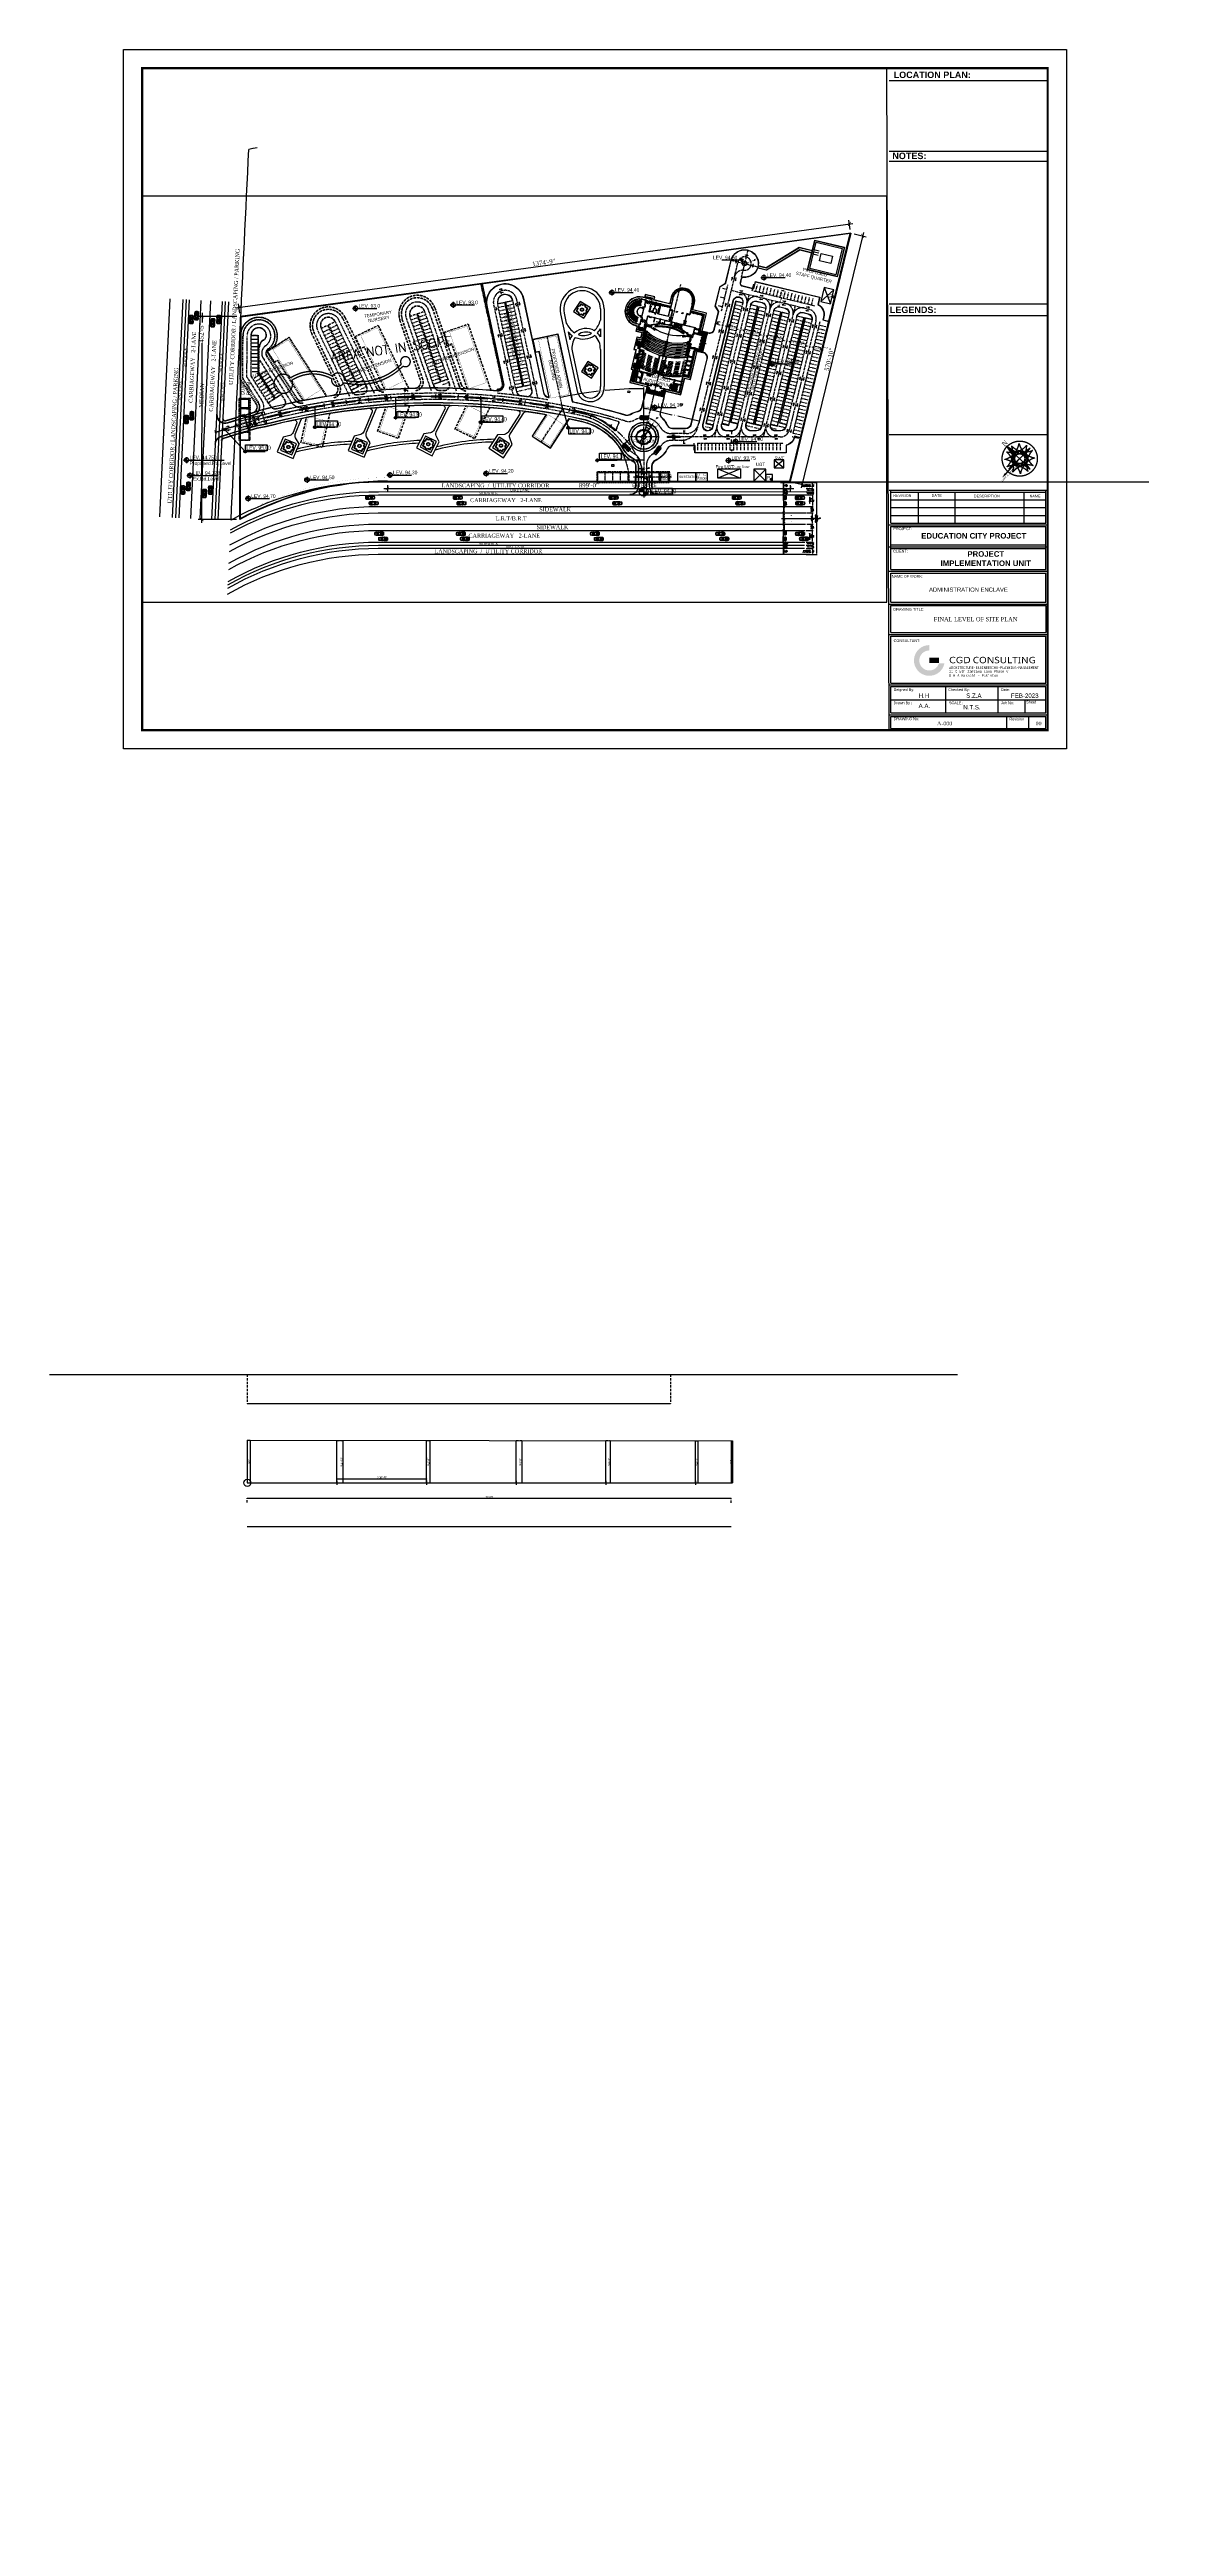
# Model space of a CAD drawing. Header units: inches. Extents: x 4262 to 80612, y 395 to 66907.
# Drawn here: x 50408 to 80612, y 585 to 66907 of the extents above; entities outside this region: 2.
import ezdxf
from ezdxf.enums import TextEntityAlignment as Align

# ---------------------------------------------------------------- set-up
doc = ezdxf.new("R2010")
doc.units = ezdxf.units.IN
doc.header["$LTSCALE"] = 10
doc.header["$PDMODE"] = 32
for name, pattern in [('ACAD_ISO10W100', [18, 12, -3, 0, -3]), ('Amconstr', [9999, 9999, 0]), ('CENTER', [2, 1.25, -0.25, 0.25, -0.25]), ('CENTER2', [28.575, 19.05, -3.175, 3.175, -3.175]), ('DASHED', [0.75, 0.5, -0.25]), ('HIDDEN', [9.525, 6.35, -3.175]), ('HIDDEN2', [0.1875, 0.125, -0.0625]), ('XREF-AUDI GRD-FIRST & ROOF PLANS$0$HIDDEN', [0.375, 0.25, -0.125])]:
    doc.linetypes.add(name, pattern=pattern)
for name, color, linetype in [('-LEVEL 12', 1, 'Continuous'), ('03--GRID', 8, 'CENTER2'), ('06--LINE-1', 9, 'Continuous'), ('06--LINE-1 HID', 2, 'HIDDEN'), ('06--LINE-2', 2, 'Continuous'), ('1_BUSH', 3, 'Continuous'), ('1_CEN-LIN', 1, 'CENTER2'), ('1_DIM', 1, 'Continuous'), ('1_HATCH', 8, 'Continuous'), ('1_L.RT-B.R.T', 6, 'Continuous'), ('1_LINE', 4, 'Continuous'), ('1_MAN', 7, 'Continuous'), ('1_TEXT', 3, 'Continuous'), ('1_tree', 3, 'Continuous'), ('afaq', 6, 'Continuous'), ('arch-win', 40, 'Continuous'), ('Bund', 13, 'Continuous'), ('CAR', 253, 'Continuous'), ('CARS', 2, 'Continuous'), ('CKS_PROPERTY LINE', 5, 'Continuous'), ('coches', 7, 'Continuous'), ('COL', 6, 'Continuous'), ('E--CONCRETE-1', 6, 'Continuous'), ('E--CONCRETE-SHADE', 253, 'Continuous'), ('F--BLOCKWALL-1', 2, 'Continuous'), ('F--BLOCKWALL-2', 3, 'Continuous'), ('F--BLOCKWALL-3', 4, 'Continuous'), ('FOOTPATH', 1, 'Continuous'), ('FURNITUR', 151, 'Continuous'), ('GC', 3, 'Continuous'), ('H', 1, 'Continuous'), ('H--CLADDING-1', 1, 'Continuous'), ('L--DOORS-1', 1, 'Continuous'), ('L--WINDOW-0', 8, 'Continuous'), ('L--WINDOW-2', 2, 'Continuous'), ('M--HANDRAIL', 9, 'Continuous'), ('M--STAIR', 2, 'Continuous'), ('M--STAIR IDD', 1, 'HIDDEN'), ('MS GATE', 1, 'Continuous'), ('N', 170, 'Continuous'), ('N--SANITARY-1', 31, 'Continuous'), ('NOITHAT', 21, 'Continuous'), ('NORTH DIR', 7, 'Continuous'), ('ONELIB-LABCLASSSTRUCTURE', 1, 'Continuous'), ('Plot Boundary', 1, 'Continuous'), ('PLOT LINE', 3, 'Continuous'), ('ROAD CL', 251, 'CENTER'), ('roads & footpath', 161, 'Continuous'), ('TEXT', 3, 'Continuous'), ('VILLA 200 TITLE SHEET$0$SHEET', 7, 'Continuous'), ('VILLA 200 TITLE SHEET$0$TEXT_R', 1, 'Continuous'), ('W--ELE-1', 2, 'Continuous'), ('WALL', 4, 'Continuous'), ('WALL HATCH EXIST', 253, 'Continuous'), ('XREF-AUDI GRD-FIRST & ROOF PLANS$0$06--LINE-1 HID', 41, 'XREF-AUDI GRD-FIRST & ROOF PLANS$0$HIDDEN'), ('XREF-AUDI GRD-FIRST & ROOF PLANS$0$E--CONCRETE-4', 4, 'Continuous')]:
    doc.layers.add(name, color=color, linetype=linetype)
for name, color, linetype, lineweight in [('07--DIM-3', 3, 'Continuous', 35), ('1_BIKE', 1, 'Continuous', 0), ('1_CAR', 1, 'Continuous', 0), ('E--CONCRETE-4', 4, 'Continuous', 40), ('K--CEILING-0', 9, 'Continuous', 18), ('OPENING', 2, 'Continuous', 15)]:
    doc.layers.add(name, color=color, linetype=linetype, lineweight=lineweight)
doc.styles.add('222', font='romant.shx')
doc.styles.add('3-16', font='arial.ttf')
doc.styles.add('ARC_IMP 001 1_1', font='ARIALN.TTF', dxfattribs={"height": 0.078125})
doc.styles.add('ARIAL', font='arial.ttf')
doc.styles.add('OUT', font='times.ttf')
doc.styles.add('ROMANS', font='simplex.shx', dxfattribs={"width": 0.75})
doc.styles.add('romans1', font='ROMANS.SHX', dxfattribs={"width": 0.9})
doc.styles.get("Standard").update_dxf_attribs({"font": 'sanss___.ttf'})
doc.styles.add('STANDARD BLOWUP', font='times.ttf', dxfattribs={"width": 0.85})
doc.styles.add('TIME NEW', font='times.ttf')
doc.styles.add('VILLA 200 TITLE SHEET$0$ROMANC', font='times.ttf')
doc.styles.add('VILLA 200 TITLE SHEET$0$Standard', font='sanss___.ttf')
doc.styles.add('VILLA 200 TITLE SHEET$0$style8', font='times.ttf')
doc.dimstyles.new('1-8', dxfattribs={"dimtxt": 8, "dimasz": 4, "dimexe": 2, "dimexo": 2, "dimgap": 1, "dimtad": 1, "dimdec": 4, "dimzin": 0, "dimdsep": 46, "dimlunit": 4, "dimtxsty": '3-16', "dimblk": 'ARCHTICK', "dimcen": 4, "dimclrd": 1, "dimclre": 8, "dimclrt": 2, "dimadec": 3, "dimazin": 0, "dimtfac": 1, "dimtdec": 4, "dimtofl": 0, "dimtmove": 2, "dimatfit": 3, "dimldrblk": 'AERO', "dimfxl": 0.18, "dimtolj": 1, "dimtzin": 0, "dimarcsym": 0})
doc.dimstyles.new('3-32', dxfattribs={"dimscale": 1.5, "dimtxt": 8, "dimasz": 3, "dimexe": 4, "dimexo": 4, "dimgap": 3, "dimtad": 1, "dimdec": 0, "dimzin": 3, "dimdsep": 46, "dimlunit": 4, "dimtxsty": 'STANDARD BLOWUP', "dimblk": 'DOT', "dimcen": 0.09375, "dimclrd": 8, "dimclre": 8, "dimclrt": 2, "dimadec": 0, "dimazin": 0, "dimtfac": 1, "dimtdec": 0, "dimtix": 1, "dimtofl": 0, "dimtmove": 2, "dimatfit": 0, "dimldrblk": 'DIM AERO', "dimfxl": 0.1875, "dimfrac": 2, "dimtolj": 1, "dimtzin": 3, "dimarcsym": 0})
doc.dimstyles.new('Copy of Dim 1-32', dxfattribs={"dimtxt": 120, "dimasz": 96, "dimexe": 96, "dimexo": 96, "dimgap": 24, "dimtad": 1, "dimdec": 0, "dimzin": 3, "dimdsep": 46, "dimlunit": 4, "dimtxsty": 'TIME NEW', "dimblk": 'ARCHTICK', "dimcen": 24, "dimdle": 96, "dimclrd": 1, "dimclre": 1, "dimclrt": 3, "dimadec": 0, "dimazin": 0, "dimtfac": 1, "dimtdec": 0, "dimtofl": 0, "dimtmove": 0, "dimatfit": 3, "dimfxl": 1, "dimtolj": 1, "dimtzin": 0, "dimarcsym": 1})
doc.dimstyles.new('Copy of DIM-200', dxfattribs={"dimscale": 2, "dimtxt": 2.5, "dimasz": 3, "dimexe": 2, "dimexo": 1.5, "dimgap": 1.25, "dimtad": 1, "dimlfac": 0.1, "dimzin": 0, "dimdsep": 46, "dimtxsty": 'ROMANS', "dimcen": 0, "dimclrd": 1, "dimclre": 1, "dimclrt": 7, "dimadec": 0, "dimazin": 0, "dimtfac": 1, "dimtmove": 1, "dimatfit": 3, "dimfxl": 1, "dimtolj": 1, "dimtzin": 0, "dimarcsym": 0})
doc.dimstyles.new('STANDARD_WS', dxfattribs={"dimscale": 180, "dimtxt": 0.18, "dimasz": 0.0625, "dimexe": 0.1875, "dimexo": 0.0625, "dimgap": 0.09375, "dimtad": 0, "dimdec": 0, "dimzin": 3, "dimdsep": 46, "dimlunit": 4, "dimtxsty": 'Standard', "dimblk": 'DOT', "dimcen": 0.09375, "dimadec": 3, "dimazin": 0, "dimtfac": 1, "dimtdec": 0, "dimtofl": 0, "dimtmove": 1, "dimatfit": 3, "dimldrblk": 'CLOSED', "dimfxl": 1, "dimfrac": 2, "dimtolj": 1, "dimtzin": 3, "dimarcsym": 0})
pattern_1 = [(32.62371, (976.51146, 587.07314), (0.5057477, 0.976675), [0.635, -1.27]), (152.62371, (976.51146, 587.07314), (-1.09869924, -0.05034714), [0.635, -1.27]), (92.62371, (976.51146, 587.07314), (-0.5929515, 0.9263279), [-1.27, 0.635])]
pattern_2 = [(147.37629, (-147.5035, 587.07314), (-0.5057477, 0.976675), [0.635, -1.27]), (27.37629, (-147.5035, 587.07314), (1.09869924, -0.05034714), [0.635, -1.27]), (87.37629, (-147.5035, 587.07314), (0.5929515, 0.9263279), [-1.27, 0.635])]

# ---------------------------------------------------------------- blocks, each defined once
blk = doc.blocks.new('A$C20319cff')
at = {"layer": 'MS GATE'}
for p, q in [((5, 146), (6, 146)), ((147, 149), (147, 149)), ((147, 149), (147, 149))]:
    blk.add_line(p, q, dxfattribs=at)
for points in [[(1, 149), (0, 149), (0, 149)], [(0, 149), (0, 148), (0, 148)], [(1, 148), (0, 148), (0, 148)], [(1, 143), (0, 143), (0, 143)], [(0, 142), (0, 143), (0, 143)], [(1, 142), (0, 142), (0, 142)], [(1, 149), (1, 149), (1, 149)], [(1, 149), (1, 148), (2, 148)], [(2, 149), (1, 149), (1, 149)], [(1, 149), (2, 149), (1, 149)], [(1, 143), (1, 143), (1, 143)], [(2, 143), (1, 143), (1, 143)], [(1, 142), (2, 142), (1, 143)], [(1, 142), (1, 142), (2, 142)], [(3, 149), (3, 148), (2, 148)], [(3, 149), (2, 149), (2, 149)], [(3, 143), (3, 142), (2, 142)], [(3, 143), (2, 143), (2, 143)], [(5, 149), (3, 149), (3, 149)], [(5, 148), (3, 148), (3, 148)], [(5, 143), (3, 143), (3, 143)], [(5, 142), (3, 142), (3, 142)], [(6, 149), (6, 149), (6, 149)], [(7, 149), (6, 149), (6, 149)], [(6, 149), (7, 149), (7, 149)], [(6, 149), (7, 149), (7, 149)], [(6, 149), (6, 149), (6, 149)], [(6, 148), (6, 148), (6, 148)], [(7, 148), (6, 148), (6, 148)], [(6, 148), (6, 148), (6, 148)], [(6, 148), (7, 148), (7, 148)], [(6, 148), (7, 148), (7, 148)], [(6, 143), (6, 143), (6, 143)], [(7, 143), (6, 143), (6, 143)], [(6, 143), (6, 143), (6, 143)], [(6, 143), (7, 143), (7, 143)], [(6, 143), (7, 143), (7, 143)], [(6, 142), (6, 142), (6, 142)], [(7, 142), (6, 142), (6, 142)], [(6, 142), (7, 142), (7, 142)], [(6, 142), (7, 142), (7, 142)], [(6, 142), (6, 142), (6, 142)], [(7, 148), (7, 149), (7, 149)], [(7, 148), (7, 149), (7, 149)], [(7, 149), (7, 149), (7, 149)], [(7, 148), (7, 146), (7, 146)], [(9, 148), (7, 148), (7, 148)], [(7, 148), (7, 148), (7, 148)], [(7, 145), (7, 144), (7, 144)], [(7, 143), (7, 141), (7, 141)], [(7, 143), (7, 142), (7, 142)], [(7, 143), (7, 142), (7, 142)], [(7, 143), (7, 143), (7, 143)], [(7, 142), (7, 142), (7, 142)], [(7, 141), (7, 139), (7, 139)], [(7, 138), (7, 137), (7, 137)], [(11, 146), (11, 148), (10, 148)], [(11, 144), (11, 145), (11, 145)], [(11, 141), (11, 143), (11, 143)], [(11, 139), (11, 141), (11, 141)], [(11, 137), (11, 138), (11, 138)], [(146, 145), (146, 146), (146, 146)], [(147, 149), (147, 149), (147, 149)], [(147, 146), (147, 149), (147, 149)], [(147, 146), (147, 149), (147, 149)], [(148, 146), (147, 145), (147, 145)], [(147, 146), (147, 146), (148, 146)]]:
    blk.add_lwpolyline(points, dxfattribs=at)
for points in [[(6, 141), (6, 150), (5, 150), (5, 141)], [(6, 144), (6, 147), (11, 147), (11, 144)], [(7, 148), (7, 143), (11, 143), (11, 148)], [(149, 143), (7, 143), (7, 148), (149, 148)], [(7, 0), (11, 0), (11, 144), (7, 144)], [(9, 146), (8, 146), (8, 145), (8, 146), (8, 146), (8, 146), (8, 146), (8, 146)], [(9, 146), (8, 146), (8, 145), (8, 146), (8, 146), (8, 146), (8, 146), (8, 146)], [(9, 146), (9, 146), (9, 146), (9, 146), (9, 146), (9, 146), (9, 147), (9, 146)], [(9, 146), (9, 146), (9, 146), (9, 146), (9, 146), (9, 146), (9, 146), (9, 146)], [(9, 146), (9, 146), (9, 146), (9, 146), (9, 146), (9, 146), (9, 146), (9, 146)], [(9, 146), (9, 146), (9, 146), (9, 146), (9, 146), (9, 146), (9, 146), (9, 146)], [(9, 145), (9, 145), (9, 145), (9, 145), (9, 145), (9, 145), (9, 145), (9, 145)], [(9, 145), (9, 145), (9, 145), (9, 145), (9, 145), (9, 145), (9, 145), (9, 145)], [(9, 145), (9, 145), (9, 145), (9, 145), (9, 145), (9, 145), (9, 145)], [(9, 145), (9, 145), (9, 145), (9, 145), (9, 145), (9, 145), (9, 145), (9, 145)], [(10, 146), (10, 146), (10, 146), (10, 146), (10, 146), (10, 146), (10, 147), (10, 146)], [(10, 146), (10, 146), (10, 145), (10, 146), (10, 146), (10, 146), (10, 146), (10, 146)], [(10, 146), (10, 146), (10, 146), (10, 146), (10, 146), (10, 146), (10, 146), (10, 146)], [(10, 146), (10, 146), (10, 145), (10, 146), (10, 146), (10, 146), (10, 146), (10, 146)], [(10, 146), (10, 146), (10, 146), (10, 146), (10, 146), (10, 146), (10, 146), (10, 146)], [(10, 146), (10, 146), (10, 146), (10, 146), (10, 146), (10, 146), (10, 146)], [(10, 145), (10, 145), (10, 145), (10, 145), (10, 145), (10, 145), (10, 145), (10, 145)], [(10, 145), (10, 145), (10, 145), (10, 145), (10, 145), (10, 145), (10, 145), (10, 145)], [(10, 145), (10, 145), (10, 145), (10, 145), (10, 145), (10, 145), (10, 145)], [(10, 145), (10, 145), (10, 145), (10, 145), (10, 145), (10, 145), (10, 145)], [(15, 143), (15, 148), (17, 148), (17, 143)], [(21, 143), (21, 148), (23, 148), (23, 143)], [(27, 143), (27, 148), (29, 148), (29, 143)], [(34, 143), (34, 148), (36, 148), (36, 143)], [(40, 143), (40, 148), (42, 148), (42, 143)], [(46, 143), (46, 148), (48, 148), (48, 143)], [(52, 143), (52, 148), (54, 148), (54, 143)], [(59, 143), (59, 148), (61, 148), (61, 143)], [(65, 143), (65, 148), (67, 148), (67, 143)], [(71, 143), (71, 148), (73, 148), (73, 143)], [(77, 143), (77, 148), (79, 148), (79, 143)], [(84, 143), (84, 148), (86, 148), (86, 143)], [(90, 143), (90, 148), (92, 148), (92, 143)], [(96, 143), (96, 148), (98, 148), (98, 143)], [(102, 143), (102, 148), (104, 148), (104, 143)], [(109, 143), (109, 148), (111, 148), (111, 143)], [(115, 143), (115, 148), (117, 148), (117, 143)], [(121, 143), (121, 148), (123, 148), (123, 143)], [(127, 143), (127, 148), (129, 148), (129, 143)], [(133, 143), (133, 148), (136, 148), (136, 143)], [(140, 143), (140, 148), (142, 148), (142, 143)], [(145, 148), (145, 143), (149, 143), (149, 148)], [(145, 147), (145, 144), (149, 144), (149, 147)]]:
    blk.add_lwpolyline(points, close=True, dxfattribs=at)
at = {"layer": 'MS GATE', "linetype": 'HIDDEN2', "ltscale": 3}
blk.add_arc((11, 138), 138, 270.36886, 2.06885, dxfattribs=at)
at = {"layer": 'MS GATE'}
for points in [[(147, 149), (146, 148), (146, 150), (147, 149)], [(146, 146), (146, 146), (147, 146), (147, 146)], [(147, 145), (147, 145), (146, 145), (146, 145)]]:
    blk.add_open_spline(points, degree=3, dxfattribs=at)
blk = doc.blocks.new('_ArchTick')
at = {"color": 0, "const_width": 0.15}
blk.add_lwpolyline([(-0.5, -0.5), (0.5, 0.5)], dxfattribs=at)
blk = doc.blocks.new('*D17')
at = {"layer": '07--DIM-3', "color": 1, "linetype": 'Amconstr', "lineweight": -2, "transparency": 16777216}
for p, q in [((55388, 59987), (71923, 62253)), ((71849, 62090), (71815, 62335)), ((55504, 59850), (55471, 60095))]:
    blk.add_line(p, q, dxfattribs=at)
at = {"layer": 'Defpoints', "color": 0, "linetype": 'Amconstr', "transparency": 16777216}
for p in [(71828, 62240), (71862, 61995), (55517, 59755)]:
    blk.add_point(p, dxfattribs=at)
at = {"layer": '07--DIM-3', "color": 1, "linetype": 'Amconstr', "lineweight": -2, "transparency": 16777216, "xscale": 96, "yscale": 96, "zscale": 96}
for p, rotation in [((71828, 62240), 7.80334522776029), ((55484, 60000), 187.8033452277602)]:
    blk.add_blockref('_ArchTick', p, dxfattribs=dict(at, rotation=rotation))
at = {"layer": '07--DIM-3', "color": 3, "linetype": 'Amconstr', "lineweight": 25, "transparency": 16777216, "insert": (63644, 61205), "char_height": 120, "attachment_point": 5, "rotation": 7.80335, "style": 'TIME NEW'}
blk.add_mtext('\\A1;1374\'-9"', dxfattribs=at)
blk = doc.blocks.new('*D18')
at = {"layer": '07--DIM-3', "color": 1, "linetype": 'Amconstr', "lineweight": -2, "transparency": 16777216}
for p, q in [((55421, 59755), (54397, 59757)), ((54493, 59853), (54493, 59601)), ((54483, 54232), (54492, 59049)), ((55412, 54327), (54387, 54328))]:
    blk.add_line(p, q, dxfattribs=at)
at = {"layer": 'Defpoints', "color": 0, "linetype": 'Amconstr', "transparency": 16777216}
for p in [(55517, 59755), (54483, 54328), (55508, 54326)]:
    blk.add_point(p, dxfattribs=at)
at = {"layer": '07--DIM-3', "color": 1, "linetype": 'Amconstr', "lineweight": -2, "transparency": 16777216, "xscale": 96, "yscale": 96, "zscale": 96}
for p, rotation in [((54493, 59757), 89.9015060500489), ((54483, 54328), 269.9015060500489)]:
    blk.add_blockref('_ArchTick', p, dxfattribs=dict(at, rotation=rotation))
at = {"layer": '07--DIM-3', "color": 3, "linetype": 'Amconstr', "lineweight": 25, "transparency": 16777216, "insert": (54473, 59325), "char_height": 120, "attachment_point": 5, "rotation": 89.90151, "style": 'TIME NEW'}
blk.add_mtext('\\A1;452\'-5"', dxfattribs=at)
blk = doc.blocks.new('*D19')
at = {"layer": '07--DIM-3', "color": 1, "linetype": 'Amconstr', "lineweight": -2, "transparency": 16777216}
for p, q in [((72204, 62010), (70538, 55168)), ((71955, 61972), (72275, 61894)), ((70335, 55317), (70654, 55239))]:
    blk.add_line(p, q, dxfattribs=at)
at = {"layer": 'Defpoints', "color": 0, "linetype": 'Amconstr', "transparency": 16777216}
for p in [(71862, 61995), (70241, 55339), (70561, 55262)]:
    blk.add_point(p, dxfattribs=at)
at = {"layer": '07--DIM-3', "color": 1, "linetype": 'Amconstr', "lineweight": -2, "transparency": 16777216, "xscale": 96, "yscale": 96, "zscale": 96}
for p, rotation in [((72181, 61917), 76.31633277779137), ((70561, 55262), 256.3163327777914)]:
    blk.add_blockref('_ArchTick', p, dxfattribs=dict(at, rotation=rotation))
at = {"layer": '07--DIM-3', "color": 3, "linetype": 'Amconstr', "lineweight": 25, "transparency": 16777216, "insert": (71288, 58609), "char_height": 120, "attachment_point": 5, "rotation": 76.31633, "style": 'TIME NEW'}
blk.add_mtext('\\A1;570\'-10"', dxfattribs=at)
blk = doc.blocks.new('A$C4C8636D1')
at = {"layer": '1_HATCH'}
h = blk.add_hatch(dxfattribs=at)
h.set_pattern_fill('AR-CONC', color=256, scale=3, style=0)
h.set_pattern_definition([(50, (-5368.925, -22376.413), (21.517805, -1.882564), [2.25, -24.75]), (355, (-5368.925, -22376.413), (-4.16254, 22.565764), [1.8, -19.8]), (100.4514, (-5367.132, -22376.57), (17.355281, 20.683186), [1.912206, -21.034263]), (46.1842, (-5368.925, -22370.413), (32.01723, -4.96557), [3.375, -37.125]), (96.6356, (-5366.257, -22370.827), (28.03988, 29.223536), [2.86831, -31.55139]), (351.1842, (-5368.925, -22370.413), (28.03986, 29.22356), [2.7, -29.7]), (21, (-5365.925, -22371.913), (17.907212, -12.078567), [2.25, -24.75]), (326, (-5365.925, -22371.913), (7.29946, 21.754501), [1.8, -19.8]), (71.4514, (-5364.433, -22372.92), (25.206679, 9.675915), [1.912206, -21.034263]), (37.5, (-5368.925, -22376.4134), (0.3647957, 9.9868156), [0, -19.56, 0, -20.1, 0, -19.875]), (7.5, (-5368.925, -22376.413), (7.892086, 11.8323514), [0, -11.46, 0, -19.11, 0, -7.575]), (327.5, (-5375.615, -22376.4134), (16.014673, -0.6766462), [0, -7.5, 0, -23.4, 0, -31.05]), (317.5, (-5378.615, -22376.413), (17.495585, 3.0031495), [0, -9.75, 0, -15.54, 0, -22.05])])
h.paths.add_polyline_path([(10, 0), (0, 0), (0, -20), (20, -20), (20, -10)])
h = blk.add_hatch(dxfattribs=at)
h.set_pattern_fill('ANSI31', color=256, scale=10, style=0)
h.set_pattern_definition([(45, (-5338.7411, -22374.4134), (-0.883883476, 0.883883476), [])])
h.paths.add_polyline_path([(0, -20), (0, -18), (-15, -18), (-15, -20)])
h = blk.add_hatch(dxfattribs=at)
h.set_pattern_fill('AR-CONC', color=256, scale=3, style=0)
h.set_pattern_definition([(50, (-5338.741, -22376.413), (21.517805, -1.882564), [2.25, -24.75]), (355, (-5338.74, -22376.413), (-4.16254, 22.565764), [1.8, -19.8]), (100.4514, (-5336.948, -22376.57), (17.355281, 20.683186), [1.912206, -21.034263]), (46.1842, (-5338.74, -22370.413), (32.01723, -4.96557), [3.375, -37.125]), (96.6356, (-5336.073, -22370.827), (28.03988, 29.223536), [2.86831, -31.55139]), (351.1842, (-5338.74, -22370.413), (28.03986, 29.22356), [2.7, -29.7]), (21, (-5335.741, -22371.913), (17.907212, -12.078567), [2.25, -24.75]), (326, (-5335.74, -22371.913), (7.29946, 21.754501), [1.8, -19.8]), (71.4514, (-5334.249, -22372.92), (25.206679, 9.675915), [1.912206, -21.034263]), (37.5, (-5338.741, -22376.4134), (0.3647957, 9.9868156), [0, -19.56, 0, -20.1, 0, -19.875]), (7.5, (-5338.741, -22376.413), (7.892086, 11.8323514), [0, -11.46, 0, -19.11, 0, -7.575]), (327.5, (-5345.431, -22376.4134), (16.014673, -0.6766462), [0, -7.5, 0, -23.4, 0, -31.05]), (317.5, (-5348.431, -22376.413), (17.495585, 3.0031495), [0, -9.75, 0, -15.54, 0, -22.05])])
h.paths.add_polyline_path([(20, -28), (20, -20), (0, -20), (0, -22), (-15, -22), (-15, -28)])
at = {"layer": '1_LINE'}
for p, q in [((0, 0), (10, 0)), ((20, -10), (10, 0)), ((-15, -28), (-15, -20)), ((-15, -28), (20, -28)), ((20, -10), (20, -28))]:
    blk.add_line(p, q, dxfattribs=at)
for points in [[(0, 0), (0, -20)], [(-15, -18), (0, -18)], [(-15, -18), (-15, -20)], [(-15, -20), (0, -20)]]:
    blk.add_lwpolyline(points, dxfattribs=at)
blk = doc.blocks.new('*D32')
at = {"layer": '1_DIM', "color": 1, "lineweight": -2, "transparency": 16777216}
for p, q in [((190, 534), (190, 598)), ((196, 594), (634, 594)), ((640, 534), (640, 598))]:
    blk.add_line(p, q, dxfattribs=at)
at = {"layer": '1_DIM', "color": 1, "lineweight": -3, "transparency": 16777216}
for points in [[(196, 595), (196, 593), (190, 594)], [(634, 595), (634, 593), (640, 594)]]:
    blk.add_solid(points, dxfattribs=at)
at = {"layer": 'Defpoints', "color": 0, "lineweight": -3, "transparency": 16777216}
for p in [(190, 531), (640, 594), (640, 531)]:
    blk.add_point(p, dxfattribs=at)
at = {"layer": '1_DIM', "color": 7, "transparency": 16777216, "insert": (415, 599), "char_height": 5, "attachment_point": 5, "style": 'ROMANS'}
blk.add_mtext('\\A1;R.O.W 45.00', dxfattribs=at)
blk = doc.blocks.new('*D33')
at = {"layer": '1_DIM', "color": 1, "lineweight": -2, "transparency": 16777216}
for p, q in [((563, 530), (563, 573)), ((569, 569), (577, 569)), ((583, 530), (583, 573))]:
    blk.add_line(p, q, dxfattribs=at)
at = {"layer": '1_DIM', "color": 1, "lineweight": -3, "transparency": 16777216}
for points in [[(569, 570), (569, 568), (563, 569)], [(577, 570), (577, 568), (583, 569)]]:
    blk.add_solid(points, dxfattribs=at)
at = {"layer": 'Defpoints', "color": 0, "lineweight": -3, "transparency": 16777216}
for p in [(563, 527), (583, 569), (583, 527)]:
    blk.add_point(p, dxfattribs=at)
at = {"layer": '1_DIM', "color": 7, "transparency": 16777216, "insert": (573, 574), "char_height": 5, "attachment_point": 5, "style": 'ROMANS'}
blk.add_mtext('\\A1;2.00', dxfattribs=at)
blk = doc.blocks.new('Mann15')
at = {"layer": '1_MAN'}
for p, q in [((304, 38), (304, 37)), ((317, 37), (316, 33)), ((269, -42), (277, -41)), ((277, -41), (284, -43)), ((288, -77), (305, -79)), ((291, -34), (298, -7)), ((306, -50), (305, -79)), ((308, -48), (308, -78))]:
    blk.add_line(p, q, dxfattribs=at)
at = {"layer": '1_MAN', "linetype": 'Continuous'}
for points in [[(304, 37), (304, 36), (304, 36), (304, 36), (304, 35), (305, 34), (305, 34), (306, 33), (306, 33), (306, 32), (307, 31), (307, 31), (307, 30), (308, 29), (308, 29), (308, 28), (309, 28), (309, 27), (310, 26), (310, 26), (311, 25), (311, 24), (311, 24), (312, 23), (312, 23), (312, 26), (312, 26), (312, 26), (311, 26), (311, 27), (311, 27), (311, 27), (311, 27), (311, 28), (311, 28), (311, 28), (311, 28), (311, 29), (312, 29), (312, 29), (312, 29), (312, 29), (315, 29), (315, 29), (315, 29), (315, 29), (315, 29), (315, 28), (315, 28), (315, 28), (315, 28), (315, 27), (315, 27), (315, 27), (315, 27), (315, 27), (314, 27), (314, 26), (315, 26), (315, 25), (315, 24), (316, 23), (316, 21), (317, 20), (317, 18), (317, 17), (317, 17), (318, 16), (318, 15), (318, 13), (318, 12), (319, 10), (319, 8), (319, 7), (319, 6), (320, 7), (320, 8), (320, 10), (320, 11), (320, 13), (320, 15), (319, 16), (319, 18), (318, 20), (317, 23), (317, 25), (316, 27), (316, 28), (316, 30), (316, 31), (316, 31), (316, 32), (316, 32), (316, 32), (315, 32), (316, 32), (316, 32), (317, 31), (318, 30), (318, 30), (319, 29), (320, 29), (320, 28), (321, 28), (322, 28), (322, 27), (323, 27), (324, 26), (324, 26), (325, 26), (325, 26), (325, 25), (326, 25), (326, 25), (326, 25), (326, 24), (327, 24), (327, 23), (327, 22), (327, 21), (327, 20), (327, 19), (327, 18), (327, 16), (327, 13), (327, 9), (327, 6), (327, 4), (328, 3), (328, 1), (328, -1), (329, -2), (329, -4), (329, -5), (329, -6), (329, -7), (329, -8), (329, -9), (329, -11), (329, -12), (329, -14), (329, -15), (329, -16), (330, -16), (330, -17), (331, -17), (331, -18), (331, -19), (331, -19), (331, -20), (331, -20), (331, -21), (331, -24), (331, -28), (331, -31), (330, -31), (330, -32), (329, -34), (328, -35), (327, -36), (327, -37), (326, -37), (326, -38), (326, -41), (326, -46), (325, -51), (325, -57), (324, -62), (324, -67), (324, -71), (324, -74), (324, -77), (324, -80), (324, -85), (323, -89), (323, -93), (323, -97), (323, -99), (323, -100), (323, -100), (323, -100), (323, -101), (323, -101), (324, -102), (324, -102), (324, -103), (325, -104), (325, -104), (326, -105), (326, -106), (326, -106), (327, -107), (327, -107), (327, -107), (328, -108), (328, -108), (328, -108), (329, -108), (329, -108), (330, -108), (330, -109), (331, -109), (331, -109), (332, -109), (332, -110), (333, -110), (334, -110), (334, -110), (334, -111), (335, -111), (335, -111), (335, -112), (335, -112), (336, -113), (336, -113), (336, -114), (335, -114), (335, -114), (334, -114), (334, -114), (333, -114), (333, -114), (332, -114), (332, -114), (331, -114), (330, -114), (330, -114), (329, -114), (329, -114), (328, -114), (327, -114), (327, -114), (326, -114), (326, -114), (325, -114), (325, -114), (325, -113), (324, -113), (324, -113), (324, -113), (323, -113), (323, -113), (322, -113), (322, -113), (322, -113), (321, -113), (321, -113), (321, -113), (320, -113), (320, -113), (320, -113), (319, -113), (319, -113), (318, -113), (317, -113), (317, -113), (316, -112), (316, -112), (315, -112), (315, -112), (314, -112), (314, -112), (313, -111), (313, -111), (312, -111), (312, -110), (312, -110), (312, -109), (311, -107), (311, -104), (311, -101), (310, -98), (310, -95), (310, -92), (310, -91), (310, -90), (310, -88), (309, -86), (309, -84), (309, -81), (309, -80), (309, -78), (308, -78), (305, -79), (305, -81), (305, -85), (304, -90), (304, -94), (304, -99), (303, -103), (303, -106), (303, -108), (303, -109), (302, -109), (302, -110), (302, -111), (302, -112), (301, -113), (301, -113), (301, -114), (302, -115), (303, -116), (304, -117), (304, -118), (304, -119), (304, -119), (304, -120), (304, -120), (304, -121), (303, -121), (303, -121), (302, -121), (302, -122), (301, -122), (300, -122), (300, -122), (299, -122), (298, -122), (298, -122), (297, -121), (296, -121), (296, -121), (295, -121), (295, -121), (294, -120), (293, -120), (293, -119), (292, -118), (292, -117), (291, -116), (291, -115), (291, -115), (291, -114), (290, -113), (290, -111), (289, -108), (289, -106), (288, -103), (287, -101), (287, -98), (287, -96), (287, -93), (287, -90), (288, -86), (288, -83), (289, -80), (289, -78), (289, -77), (288, -77), (288, -77), (287, -76), (286, -76), (285, -76), (285, -76), (284, -76), (283, -76), (282, -75), (281, -75), (280, -75), (279, -75), (278, -75), (277, -74), (276, -74), (275, -74), (274, -74), (274, -73), (273, -73), (272, -73), (271, -73), (270, -73), (270, -72), (269, -72), (268, -72), (268, -72), (267, -72), (267, -72), (267, -72), (267, -71), (266, -71), (266, -71), (269, -42), (306, -50), (308, -48), (284, -43), (284, -42), (284, -42), (284, -41), (284, -40), (285, -39), (285, -39), (285, -38), (286, -38), (286, -39), (286, -39), (286, -39), (286, -39), (286, -40), (286, -40), (286, -40), (286, -41), (287, -41), (287, -41), (288, -41), (289, -41), (289, -41), (290, -41), (290, -41), (290, -41), (291, -40), (291, -39), (291, -38), (291, -38), (291, -39), (291, -39), (291, -40), (292, -40), (292, -40), (292, -41), (292, -41), (293, -41), (293, -41), (293, -40), (293, -39), (293, -38), (293, -36), (292, -35), (292, -34), (292, -34), (292, -34), (291, -34), (291, -34), (291, -34), (290, -34), (290, -34), (289, -34), (289, -34), (288, -34), (288, -34), (287, -33), (287, -33), (286, -33), (286, -33), (286, -33), (286, -33), (286, -31), (285, -28), (285, -22), (285, -16), (285, -9), (285, -4), (285, 1), (285, 4), (286, 6), (286, 8), (286, 10), (286, 12), (286, 15), (286, 17), (286, 19), (286, 21), (287, 21), (287, 22), (287, 23), (287, 24), (288, 25), (288, 26), (289, 26), (289, 27), (289, 28), (290, 28), (290, 29), (291, 30), (292, 30), (292, 30), (293, 30), (294, 30), (294, 30), (295, 30), (296, 31), (296, 31), (297, 31), (297, 31), (297, 31), (297, 31), (298, 31), (298, 31), (298, 31), (298, 32), (298, 32), (298, 32), (299, 32), (299, 32), (300, 33), (300, 33), (301, 34), (302, 35), (302, 36), (303, 36), (303, 37), (304, 37)], [(304, 38), (304, 38), (304, 39), (304, 39), (304, 39), (303, 40), (303, 40), (303, 40), (303, 41), (303, 41), (303, 42), (303, 42), (303, 43), (303, 43), (303, 44), (303, 44), (302, 45), (302, 46), (302, 47), (302, 49), (302, 50), (302, 51), (303, 53), (303, 54), (304, 55), (304, 57), (305, 58), (306, 59), (307, 60), (308, 60), (309, 61), (311, 61), (312, 61), (314, 61), (315, 61), (317, 61), (318, 60), (319, 60), (319, 60), (320, 59), (321, 59), (321, 58), (322, 58), (322, 58), (323, 57), (323, 57), (323, 56), (323, 56), (323, 55), (323, 54), (323, 53), (323, 53), (323, 53), (323, 53), (322, 53), (322, 54), (322, 54), (321, 54), (320, 55), (320, 55), (319, 56), (319, 56), (318, 56), (318, 57), (317, 57), (317, 57), (316, 57), (316, 57)], [(316, 57), (316, 56), (316, 55), (316, 54), (315, 53), (315, 52), (314, 51), (313, 50), (313, 49), (313, 49), (313, 49), (313, 49), (313, 48), (313, 48), (314, 48), (314, 48), (314, 48), (314, 48), (314, 48), (314, 47), (315, 47), (315, 46), (315, 46), (315, 45), (316, 45), (316, 45), (316, 45), (317, 45), (317, 45), (318, 45), (318, 44), (319, 44), (319, 45), (320, 45), (321, 45), (321, 45), (322, 45), (323, 45), (323, 45), (323, 45), (324, 45), (324, 45), (324, 45), (324, 45), (324, 44), (323, 44), (323, 44), (323, 44), (323, 44), (323, 44), (323, 44), (322, 44), (322, 44), (321, 44), (321, 44), (320, 43), (320, 43), (319, 43), (319, 42), (319, 42), (320, 41), (320, 41), (320, 41), (321, 41), (321, 41), (322, 41), (322, 41), (323, 41), (323, 41), (324, 41), (324, 40), (324, 39), (324, 39), (324, 38), (324, 37), (323, 37), (323, 36), (322, 37), (322, 37), (321, 37), (321, 37), (320, 37), (320, 37), (319, 37), (318, 37), (318, 37), (317, 37)]]:
    blk.add_lwpolyline(points, dxfattribs=at)
blk = doc.blocks.new('*D34')
at = {"layer": '1_DIM', "color": 1, "lineweight": -2, "transparency": 16777216}
for p, q in [((603, 530), (603, 573)), ((609, 569), (634, 569)), ((640, 530), (640, 573))]:
    blk.add_line(p, q, dxfattribs=at)
at = {"layer": '1_DIM', "color": 1, "lineweight": -3, "transparency": 16777216}
for points in [[(609, 570), (609, 568), (603, 569)], [(634, 570), (634, 568), (640, 569)]]:
    blk.add_solid(points, dxfattribs=at)
at = {"layer": 'Defpoints', "color": 0, "lineweight": -3, "transparency": 16777216}
for p in [(603, 527), (640, 569), (640, 527)]:
    blk.add_point(p, dxfattribs=at)
at = {"layer": '1_DIM', "color": 7, "transparency": 16777216, "insert": (621, 574), "char_height": 5, "attachment_point": 5, "style": 'ROMANS'}
blk.add_mtext('\\A1;3.70', dxfattribs=at)
blk = doc.blocks.new('A$C67A85A5A')
at = {"layer": '1_BUSH'}
for centre, radius, start, end in [((-0.14, -0.01), 0.143, 4.6309, 42.89365), ((-0.1, 0.03), 0.108, 345.22674, 36.39183), ((0.32, 0.02), 0.32, 167.4058, 184.02119), ((0.29, -0.09), 0.3, 144.83492, 162.91747)]:
    blk.add_arc(centre, radius, start, end, dxfattribs=at)
blk = doc.blocks.new('A$C4BD675BE')
at = {"layer": '1_BIKE', "linetype": 'Continuous'}
for p, q in [((1, 1386), (0, 1378)), ((0, 1378), (1, 1369)), ((3, 1394), (1, 1386)), ((1, 1369), (3, 1362)), ((6, 1401), (3, 1394)), ((3, 1362), (7, 1354)), ((11, 1408), (6, 1401)), ((7, 1354), (12, 1348)), ((17, 1414), (11, 1408)), ((12, 1348), (18, 1342)), ((18, 1153), (13, 1128)), ((13, 1128), (31, 1113)), ((24, 1419), (17, 1414)), ((18, 1342), (25, 1337)), ((109, 1169), (18, 1153)), ((31, 1422), (24, 1419)), ((25, 1337), (33, 1334)), ((39, 1425), (31, 1422)), ((31, 1113), (145, 1138)), ((33, 1334), (41, 1332)), ((48, 1425), (39, 1425)), ((64, 1098), (39, 1074)), ((41, 1332), (49, 1331)), ((56, 1425), (48, 1425)), ((49, 1331), (58, 1332)), ((170, 308), (52, 310)), ((52, 310), (52, 265)), ((52, 265), (142, 263)), ((55, 1353), (57, 1311)), ((64, 1423), (56, 1425)), ((57, 1311), (89, 1263)), ((58, 1332), (66, 1334)), ((72, 1420), (64, 1423)), ((111, 1097), (64, 1098)), ((66, 1334), (74, 1338)), ((79, 1415), (72, 1420)), ((74, 1338), (80, 1343)), ((85, 1409), (79, 1415)), ((80, 1343), (86, 1349)), ((90, 1403), (85, 1409)), ((86, 1349), (91, 1356)), ((89, 1263), (117, 1217)), ((94, 1395), (90, 1403)), ((91, 1356), (94, 1363)), ((96, 1387), (94, 1395)), ((94, 1363), (97, 1371)), ((97, 1379), (96, 1387)), ((97, 1371), (97, 1379)), ((136, 1173), (109, 1169)), ((135, 1096), (111, 1097)), ((117, 1217), (135, 1186)), ((120, 267), (120, 290)), ((120, 290), (172, 285)), ((129, 1173), (133, 1137)), ((152, 421), (130, 393)), ((130, 393), (131, 361)), ((131, 361), (153, 305)), ((133, 1137), (135, 1096)), ((135, 1186), (143, 1138)), ((141, 1169), (170, 1173)), ((142, 263), (145, 223)), ((144, 1141), (177, 1140)), ((145, 223), (169, 225)), ((151, 309), (161, 633)), ((161, 633), (168, 651)), ((169, 285), (164, 248)), ((164, 248), (170, 210)), ((168, 651), (183, 640)), ((200, 276), (169, 285)), ((170, 1173), (198, 1163)), ((170, 210), (194, 195)), ((203, 417), (171, 412)), ((171, 412), (172, 283)), ((183, 640), (173, 408)), ((177, 1140), (198, 1101)), ((210, 444), (178, 446)), ((195, 788), (193, 781)), ((193, 781), (193, 775)), ((193, 775), (194, 768)), ((194, 768), (196, 762)), ((194, 195), (257, 188)), ((197, 794), (195, 788)), ((196, 762), (199, 756)), ((201, 800), (197, 794)), ((198, 1163), (220, 1125)), ((198, 1101), (235, 1037)), ((198, 248), (200, 276)), ((202, 236), (198, 248)), ((199, 756), (203, 751)), ((200, 276), (204, 430)), ((206, 804), (201, 800)), ((226, 235), (202, 236)), ((203, 751), (208, 746)), ((204, 430), (211, 447)), ((211, 809), (206, 804)), ((208, 746), (214, 743)), ((217, 812), (211, 809)), ((228, 492), (211, 501)), ((211, 447), (226, 447)), ((222, 555), (212, 559)), ((214, 623), (213, 445)), ((224, 572), (213, 578)), ((223, 527), (213, 532)), ((226, 511), (213, 516)), ((214, 743), (220, 740)), ((216, 671), (214, 623)), ((214, 623), (232, 622)), ((221, 478), (214, 486)), ((215, 603), (231, 590)), ((226, 542), (215, 546)), ((221, 467), (215, 470)), ((229, 697), (216, 671)), ((224, 814), (217, 812)), ((220, 1125), (256, 1060)), ((220, 740), (227, 739)), ((236, 475), (221, 478)), ((235, 464), (221, 467)), ((254, 556), (222, 555)), ((258, 442), (222, 446)), ((258, 525), (223, 527)), ((230, 814), (224, 814)), ((268, 572), (224, 572)), ((250, 541), (226, 542)), ((261, 509), (226, 511)), ((226, 447), (231, 433)), ((228, 223), (226, 235)), ((227, 739), (234, 738)), ((262, 491), (228, 492)), ((234, 223), (228, 223)), ((250, 709), (229, 697)), ((237, 814), (230, 814)), ((231, 590), (314, 586)), ((231, 433), (231, 224)), ((232, 622), (236, 658)), ((234, 738), (241, 739)), ((268, 536), (234, 223)), ((235, 1037), (264, 989)), ((259, 461), (235, 464)), ((236, 658), (241, 682)), ((262, 475), (236, 475)), ((244, 813), (237, 814)), ((241, 739), (247, 741)), ((241, 682), (264, 687)), ((243, 739), (247, 706)), ((250, 810), (244, 813)), ((248, 838), (245, 813)), ((247, 741), (253, 744)), ((263, 862), (248, 838)), ((256, 807), (250, 810)), ((318, 709), (250, 709)), ((269, 658), (251, 651)), ((251, 651), (254, 618)), ((252, 548), (266, 572)), ((255, 526), (252, 548)), ((253, 744), (259, 749)), ((254, 618), (271, 615)), ((264, 511), (255, 526)), ((256, 1060), (285, 1009)), ((261, 802), (256, 807)), ((257, 188), (269, 199)), ((259, 749), (263, 753)), ((260, 744), (319, 745)), ((265, 797), (261, 802)), ((287, 883), (263, 862)), ((263, 753), (267, 759)), ((264, 989), (283, 976)), ((264, 687), (317, 690)), ((268, 791), (265, 797)), ((266, 572), (284, 576)), ((267, 759), (270, 765)), ((270, 785), (268, 791)), ((284, 545), (268, 536)), ((280, 650), (269, 658)), ((269, 199), (306, 525)), ((271, 778), (270, 785)), ((270, 765), (271, 772)), ((270, 203), (352, 203)), ((271, 772), (271, 778)), ((271, 615), (280, 602)), ((319, 783), (272, 783)), ((274, 240), (291, 240)), ((280, 602), (280, 650)), ((283, 976), (321, 972)), ((284, 576), (313, 566)), ((298, 540), (284, 545)), ((285, 1009), (306, 1000)), ((315, 892), (287, 883)), ((295, 276), (293, 235)), ((293, 235), (310, 227)), ((310, 327), (295, 276)), ((306, 525), (298, 540)), ((306, 1000), (323, 1001)), ((310, 963), (309, 949)), ((309, 949), (312, 942)), ((331, 970), (310, 963)), ((310, 227), (320, 243)), ((312, 942), (320, 947)), ((349, 624), (312, 623)), ((312, 623), (312, 315)), ((312, 315), (327, 306)), ((335, 1008), (318, 1008)), ((318, 1008), (321, 967)), ((319, 943), (318, 622)), ((320, 947), (330, 954)), ((320, 243), (329, 308)), ((320, 241), (354, 242)), ((327, 1091), (325, 1037)), ((325, 1037), (341, 1017)), ((335, 1063), (326, 1049)), ((353, 1110), (327, 1091)), ((327, 306), (356, 307)), ((334, 1045), (329, 1035)), ((334, 999), (331, 983)), ((331, 983), (331, 966)), ((331, 966), (334, 950)), ((352, 1057), (334, 1045)), ((340, 1014), (334, 999)), ((334, 950), (340, 935)), ((353, 1073), (335, 1063)), ((348, 1028), (340, 1014)), ((340, 935), (348, 921)), ((340, 929), (341, 846)), ((341, 846), (352, 847)), ((349, 842), (346, 622)), ((382, 663), (346, 657)), ((347, 979), (349, 992)), ((348, 965), (347, 979)), ((359, 1040), (348, 1028)), ((351, 952), (348, 965)), ((348, 921), (359, 909)), ((427, 787), (348, 788)), ((369, 742), (348, 706)), ((349, 992), (354, 1005)), ((352, 596), (349, 625)), ((351, 843), (350, 838)), ((350, 838), (350, 832)), ((350, 832), (352, 827)), ((394, 728), (350, 657)), ((356, 939), (351, 952)), ((353, 849), (351, 843)), ((379, 1053), (352, 1057)), ((352, 827), (354, 822)), ((352, 747), (391, 732)), ((377, 596), (352, 596)), ((401, 1108), (353, 1110)), ((387, 1074), (353, 1073)), ((355, 854), (353, 849)), ((357, 594), (353, 185)), ((353, 185), (374, 185)), ((354, 1005), (360, 1017)), ((354, 822), (357, 817)), ((359, 858), (355, 854)), ((363, 928), (356, 939)), ((357, 909), (359, 855)), ((357, 817), (361, 813)), ((372, 1051), (359, 1040)), ((359, 909), (372, 898)), ((363, 862), (359, 858)), ((360, 1017), (369, 1027)), ((361, 813), (365, 809)), ((372, 918), (363, 928)), ((368, 865), (363, 862)), ((365, 809), (370, 807)), ((373, 867), (368, 865)), ((369, 1027), (379, 1036)), ((370, 807), (376, 805)), ((386, 1059), (372, 1051)), ((383, 910), (372, 918)), ((372, 898), (386, 890)), ((379, 868), (373, 867)), ((380, 595), (375, 44)), ((375, 44), (383, 20)), ((376, 805), (382, 804)), ((428, 600), (377, 596)), ((379, 1036), (391, 1043)), ((385, 868), (379, 868)), ((382, 804), (387, 804)), ((429, 660), (382, 663)), ((396, 903), (383, 910)), ((383, 20), (394, 4)), ((390, 868), (385, 868)), ((402, 1064), (386, 1059)), ((386, 890), (402, 885)), ((405, 1065), (387, 1074)), ((387, 804), (393, 806)), ((396, 866), (390, 868)), ((391, 1043), (404, 1048)), ((391, 732), (427, 730)), ((395, 745), (392, 729)), ((393, 806), (398, 808)), ((394, 4), (425, 0)), ((426, 746), (395, 745)), ((409, 899), (396, 903)), ((401, 863), (396, 866)), ((398, 808), (403, 811)), ((417, 1091), (401, 1108)), ((406, 860), (401, 863)), ((419, 1067), (402, 1064)), ((402, 885), (418, 882)), ((403, 811), (408, 815)), ((404, 1048), (417, 1051)), ((409, 856), (406, 860)), ((408, 815), (411, 819)), ((423, 897), (409, 899)), ((413, 851), (409, 856)), ((411, 819), (414, 824)), ((415, 846), (413, 851)), ((414, 824), (415, 829)), ((416, 840), (415, 846)), ((415, 829), (416, 835)), ((416, 1067), (417, 1091)), ((416, 835), (416, 840)), ((417, 1051), (431, 1052)), ((418, 882), (435, 882)), ((435, 1067), (419, 1067)), ((436, 898), (423, 897)), ((425, 660), (472, 663)), ((425, 0), (428, 0)), ((426, 600), (476, 596)), ((427, 787), (506, 788)), ((463, 732), (427, 730)), ((428, 746), (458, 745)), ((460, 4), (428, 0)), ((431, 1052), (445, 1050)), ((452, 1064), (435, 1067)), ((435, 882), (452, 884)), ((450, 900), (436, 898)), ((437, 1091), (453, 1108)), ((438, 1067), (437, 1091)), ((438, 840), (439, 846)), ((438, 835), (438, 840)), ((438, 829), (438, 835)), ((440, 824), (438, 829)), ((439, 846), (441, 851)), ((443, 819), (440, 824)), ((441, 851), (444, 856)), ((446, 815), (443, 819)), ((444, 856), (448, 860)), ((445, 1050), (458, 1045)), ((451, 811), (446, 815)), ((448, 860), (453, 863)), ((449, 1065), (466, 1073)), ((463, 905), (450, 900)), ((455, 808), (451, 811)), ((468, 1059), (452, 1064)), ((452, 884), (467, 890)), ((453, 1108), (501, 1110)), ((453, 863), (458, 866)), ((461, 806), (455, 808)), ((458, 1045), (470, 1039)), ((458, 866), (463, 868)), ((458, 745), (462, 729)), ((460, 728), (504, 657)), ((471, 20), (460, 4)), ((466, 804), (461, 806)), ((475, 912), (463, 905)), ((463, 868), (469, 868)), ((502, 747), (463, 732)), ((466, 1073), (500, 1073)), ((472, 804), (466, 804)), ((467, 890), (482, 898)), ((482, 1050), (468, 1059)), ((469, 868), (475, 868)), ((470, 1039), (481, 1031)), ((478, 44), (471, 20)), ((478, 805), (472, 804)), ((472, 663), (508, 657)), ((474, 595), (478, 44)), ((475, 1053), (501, 1057)), ((485, 921), (475, 912)), ((475, 868), (480, 867)), ((476, 596), (502, 596)), ((483, 807), (478, 805)), ((480, 867), (486, 865)), ((501, 185), (480, 185)), ((481, 1031), (491, 1021)), ((495, 1040), (482, 1050)), ((482, 898), (495, 908)), ((488, 809), (483, 807)), ((494, 932), (485, 921)), ((485, 742), (506, 706)), ((486, 865), (491, 862)), ((493, 813), (488, 809)), ((491, 1021), (498, 1009)), ((491, 862), (495, 858)), ((497, 817), (493, 813)), ((500, 944), (494, 932)), ((506, 1027), (495, 1040)), ((495, 908), (505, 921)), ((497, 909), (495, 855)), ((495, 858), (498, 853)), ((500, 821), (497, 817)), ((497, 594), (501, 185)), ((498, 1009), (503, 997)), ((498, 853), (501, 849)), ((527, 306), (498, 307)), ((500, 1073), (519, 1063)), ((505, 957), (500, 944)), ((502, 827), (500, 821)), ((533, 241), (500, 242)), ((501, 1110), (526, 1091)), ((501, 1057), (520, 1045)), ((501, 849), (503, 843)), ((513, 846), (502, 847)), ((503, 832), (502, 827)), ((502, 596), (505, 625)), ((584, 203), (502, 203)), ((503, 997), (506, 984)), ((503, 843), (504, 838)), ((504, 838), (503, 832)), ((507, 970), (505, 957)), ((505, 921), (514, 935)), ((505, 842), (508, 622)), ((505, 624), (542, 623)), ((514, 1013), (506, 1027)), ((506, 984), (507, 970)), ((529, 1037), (513, 1016)), ((513, 929), (513, 846)), ((520, 998), (514, 1013)), ((514, 935), (520, 950)), ((519, 1063), (528, 1049)), ((519, 1008), (536, 1008)), ((520, 1045), (525, 1034)), ((523, 982), (520, 998)), ((520, 950), (523, 966)), ((523, 966), (523, 982)), ((523, 970), (544, 963)), ((534, 947), (524, 954)), ((533, 243), (524, 308)), ((526, 1091), (529, 1037)), ((542, 314), (527, 306)), ((548, 1000), (531, 1001)), ((536, 1008), (532, 967)), ((571, 976), (532, 972)), ((543, 227), (533, 243)), ((542, 942), (534, 947)), ((535, 943), (535, 622)), ((535, 783), (582, 783)), ((594, 744), (535, 745)), ((536, 708), (604, 709)), ((590, 686), (537, 689)), ((539, 892), (567, 883)), ((623, 590), (540, 586)), ((569, 576), (541, 565)), ((545, 948), (542, 942)), ((542, 623), (542, 314)), ((561, 235), (543, 227)), ((544, 963), (545, 948)), ((544, 327), (558, 276)), ((568, 1009), (548, 1000)), ((548, 525), (555, 540)), ((585, 199), (548, 525)), ((555, 540), (570, 545)), ((558, 276), (561, 235)), ((579, 240), (563, 240)), ((567, 883), (591, 862)), ((598, 1060), (568, 1009)), ((588, 572), (569, 576)), ((570, 545), (586, 535)), ((590, 989), (571, 976)), ((573, 650), (584, 658)), ((574, 602), (573, 650)), ((582, 614), (574, 602)), ((582, 778), (583, 785)), ((583, 771), (582, 778)), ((600, 618), (582, 614)), ((583, 785), (585, 791)), ((584, 765), (583, 771)), ((587, 759), (584, 765)), ((584, 658), (603, 650)), ((585, 791), (589, 797)), ((597, 188), (585, 199)), ((586, 571), (630, 572)), ((586, 535), (620, 223)), ((590, 753), (587, 759)), ((602, 548), (588, 572)), ((589, 797), (593, 802)), ((589, 511), (599, 525)), ((619, 1037), (590, 989)), ((595, 748), (590, 753)), ((613, 682), (590, 686)), ((591, 862), (606, 837)), ((592, 491), (625, 492)), ((592, 475), (618, 475)), ((593, 802), (598, 807)), ((593, 509), (628, 511)), ((600, 744), (595, 748)), ((595, 461), (619, 464)), ((596, 525), (631, 527)), ((596, 442), (632, 446)), ((659, 195), (597, 188)), ((633, 1125), (598, 1060)), ((598, 807), (604, 810)), ((599, 525), (602, 548)), ((607, 741), (600, 744)), ((603, 650), (600, 618)), ((600, 556), (632, 555)), ((603, 541), (627, 542)), ((604, 810), (610, 813)), ((604, 709), (625, 697)), ((606, 837), (609, 813)), ((613, 739), (607, 741)), ((610, 738), (607, 706)), ((610, 813), (617, 814)), ((620, 738), (613, 739)), ((618, 658), (613, 682)), ((617, 814), (623, 814)), ((622, 622), (618, 658)), ((618, 475), (633, 477)), ((655, 1101), (619, 1037)), ((619, 464), (633, 467)), ((627, 739), (620, 738)), ((620, 223), (625, 223)), ((640, 623), (622, 622)), ((628, 447), (622, 433)), ((622, 433), (623, 224)), ((623, 814), (630, 813)), ((639, 602), (623, 590)), ((625, 697), (638, 671)), ((625, 492), (643, 501)), ((625, 223), (628, 235)), ((633, 740), (627, 739)), ((627, 542), (638, 546)), ((628, 511), (641, 515)), ((643, 447), (628, 447)), ((628, 235), (652, 236)), ((630, 813), (637, 811)), ((630, 572), (640, 578)), ((631, 527), (641, 531)), ((632, 555), (642, 559)), ((656, 1163), (633, 1125)), ((640, 742), (633, 740)), ((633, 477), (640, 486)), ((633, 467), (639, 470)), ((637, 811), (643, 808)), ((638, 671), (640, 623)), ((645, 746), (640, 742)), ((640, 622), (641, 445)), ((643, 808), (648, 804)), ((650, 430), (643, 447)), ((651, 750), (645, 746)), ((648, 804), (653, 799)), ((650, 431), (679, 439)), ((654, 276), (650, 430)), ((655, 756), (651, 750)), ((651, 416), (683, 411)), ((652, 236), (656, 248)), ((653, 799), (657, 794)), ((653, 295), (673, 294)), ((656, 248), (654, 276)), ((654, 267), (671, 267)), ((677, 1140), (655, 1101)), ((658, 762), (655, 756)), ((684, 1173), (656, 1163)), ((657, 794), (659, 788)), ((660, 768), (658, 762)), ((659, 788), (661, 781)), ((683, 209), (659, 195)), ((661, 774), (660, 768)), ((661, 781), (661, 774)), ((674, 303), (672, 262)), ((672, 262), (792, 260)), ((791, 302), (674, 303)), ((710, 1141), (677, 1140)), ((679, 439), (703, 430)), ((683, 411), (682, 302)), ((690, 248), (683, 209)), ((713, 1168), (684, 1173)), ((688, 262), (690, 248)), ((726, 394), (699, 302)), ((703, 430), (726, 394)), ((823, 1113), (709, 1138)), ((719, 1185), (711, 1138)), ((717, 1173), (745, 1169)), ((737, 1216), (719, 1185)), ((721, 1137), (719, 1095)), ((719, 1095), (743, 1097)), ((725, 1173), (721, 1137)), ((765, 1263), (737, 1216)), ((743, 1097), (790, 1098)), ((745, 1169), (836, 1153)), ((757, 1379), (758, 1387)), ((757, 1371), (757, 1379)), ((759, 1363), (757, 1371)), ((758, 1387), (760, 1395)), ((763, 1355), (759, 1363)), ((760, 1395), (764, 1402)), ((768, 1348), (763, 1355)), ((764, 1402), (769, 1409)), ((797, 1311), (765, 1263)), ((773, 1342), (768, 1348)), ((769, 1409), (775, 1415)), ((780, 1338), (773, 1342)), ((775, 1415), (782, 1419)), ((788, 1334), (780, 1338)), ((782, 1419), (789, 1422)), ((796, 1332), (788, 1334)), ((789, 1422), (798, 1424)), ((790, 1098), (815, 1073)), ((792, 260), (791, 302)), ((804, 1331), (796, 1332)), ((799, 1353), (797, 1311)), ((798, 1424), (806, 1425)), ((813, 1332), (804, 1331)), ((806, 1425), (815, 1424)), ((821, 1333), (813, 1332)), ((815, 1424), (823, 1422)), ((829, 1337), (821, 1333)), ((823, 1422), (830, 1418)), ((841, 1128), (823, 1113)), ((836, 1341), (829, 1337)), ((830, 1418), (837, 1413)), ((842, 1347), (836, 1341)), ((836, 1153), (841, 1128)), ((837, 1413), (843, 1408)), ((847, 1354), (842, 1347)), ((843, 1408), (848, 1401)), ((851, 1361), (847, 1354)), ((848, 1401), (851, 1393)), ((851, 1393), (853, 1385)), ((853, 1369), (851, 1361)), ((853, 1385), (854, 1377)), ((854, 1377), (853, 1369))]:
    blk.add_line(p, q, dxfattribs=at)
blk = doc.blocks.new('*D35')
at = {"layer": '1_DIM', "color": 1, "lineweight": -2, "transparency": 16777216}
for p, q in [((380, 534), (380, 573)), ((444, 569), (386, 569)), ((450, 534), (450, 573))]:
    blk.add_line(p, q, dxfattribs=at)
at = {"layer": '1_DIM', "color": 1, "lineweight": -3, "transparency": 16777216}
for points in [[(386, 570), (386, 568), (380, 569)], [(444, 570), (444, 568), (450, 569)]]:
    blk.add_solid(points, dxfattribs=at)
at = {"layer": 'Defpoints', "color": 0, "lineweight": -3, "transparency": 16777216}
for p in [(380, 569), (380, 531), (450, 531)]:
    blk.add_point(p, dxfattribs=at)
at = {"layer": '1_DIM', "color": 7, "transparency": 16777216, "insert": (416, 574), "char_height": 5, "attachment_point": 5, "style": 'ROMANS'}
blk.add_mtext('\\A1;7.00', dxfattribs=at)
blk = doc.blocks.new('*D36')
at = {"layer": '1_DIM', "color": 1, "lineweight": -2, "transparency": 16777216}
for p, q in [((450, 534), (450, 573)), ((484, 569), (456, 569)), ((490, 534), (490, 573))]:
    blk.add_line(p, q, dxfattribs=at)
at = {"layer": '1_DIM', "color": 1, "lineweight": -3, "transparency": 16777216}
for points in [[(456, 570), (456, 568), (450, 569)], [(484, 570), (484, 568), (490, 569)]]:
    blk.add_solid(points, dxfattribs=at)
at = {"layer": 'Defpoints', "color": 0, "lineweight": -3, "transparency": 16777216}
for p in [(450, 569), (450, 531), (490, 531)]:
    blk.add_point(p, dxfattribs=at)
at = {"layer": '1_DIM', "color": 7, "transparency": 16777216, "insert": (470, 574), "char_height": 5, "attachment_point": 5, "style": 'ROMANS'}
blk.add_mtext('\\A1;4.00', dxfattribs=at)
blk = doc.blocks.new('*D37')
at = {"layer": '1_DIM', "color": 1, "lineweight": -2, "transparency": 16777216}
for p, q in [((340, 534), (340, 573)), ((346, 569), (374, 569)), ((380, 534), (380, 573))]:
    blk.add_line(p, q, dxfattribs=at)
at = {"layer": '1_DIM', "color": 1, "lineweight": -3, "transparency": 16777216}
for points in [[(346, 570), (346, 568), (340, 569)], [(374, 570), (374, 568), (380, 569)]]:
    blk.add_solid(points, dxfattribs=at)
at = {"layer": 'Defpoints', "color": 0, "lineweight": -3, "transparency": 16777216}
for p in [(340, 531), (380, 569), (380, 531)]:
    blk.add_point(p, dxfattribs=at)
at = {"layer": '1_DIM', "color": 7, "transparency": 16777216, "insert": (360, 574), "char_height": 5, "attachment_point": 5, "style": 'ROMANS'}
blk.add_mtext('\\A1;4.00', dxfattribs=at)
blk = doc.blocks.new('*D38')
at = {"layer": '1_DIM', "color": 1, "lineweight": -2, "transparency": 16777216}
for p, q in [((490, 530), (490, 573)), ((557, 569), (496, 569)), ((563, 530), (563, 573))]:
    blk.add_line(p, q, dxfattribs=at)
at = {"layer": '1_DIM', "color": 1, "lineweight": -3, "transparency": 16777216}
for points in [[(496, 570), (496, 568), (490, 569)], [(557, 570), (557, 568), (563, 569)]]:
    blk.add_solid(points, dxfattribs=at)
at = {"layer": 'Defpoints', "color": 0, "lineweight": -3, "transparency": 16777216}
for p in [(490, 569), (490, 527), (563, 527)]:
    blk.add_point(p, dxfattribs=at)
at = {"layer": '1_DIM', "color": 7, "transparency": 16777216, "insert": (526, 574), "char_height": 5, "attachment_point": 5, "style": 'ROMANS'}
blk.add_mtext('\\A1;7.30', dxfattribs=at)
blk = doc.blocks.new('A$C0EFB6530')
at = {"layer": '1_LINE', "lineweight": 30}
for p, q in [((0, 0), (0, 25)), ((45, 2), (0, 0)), ((45, 18), (45, 2))]:
    blk.add_line(p, q, dxfattribs=at)
for centre, radius, start, end in [((-1, 0), 25, 47.55835, 87.44382), ((30, 39), 25, 236.11491, 259.17771), ((8, 206), 192, 275.03302, 281.06351)]:
    blk.add_arc(centre, radius, start, end, dxfattribs=at)
blk = doc.blocks.new('A$C4B0415B9')
at = {"layer": '1_CAR', "linetype": 'Continuous'}
for p, q in [((4, 12), (4, 1)), ((4, 10), (5, 10)), ((4, 10), (5, 10)), ((4, 9), (5, 9)), ((4, 9), (6, 9)), ((4, 8), (5, 8)), ((4, 8), (6, 8)), ((4, 7), (5, 7)), ((4, 7), (6, 7)), ((4, 6), (5, 6)), ((4, 6), (5, 6)), ((4, 6), (6, 6)), ((4, 5), (5, 5)), ((4, 5), (6, 5)), ((4, 5), (6, 5)), ((4, 4), (5, 4)), ((4, 4), (5, 4)), ((4, 4), (6, 4)), ((4, 3), (5, 3)), ((4, 3), (5, 3)), ((4, 3), (6, 3)), ((4, 3), (6, 3)), ((4, 2), (5, 2)), ((4, 2), (5, 2)), ((4, 2), (6, 2)), ((4, 2), (6, 2)), ((4, 2), (6, 2)), ((4, 1), (5, 1)), ((4, 1), (5, 1)), ((4, 1), (5, 1)), ((4, 1), (6, 1)), ((4, 1), (6, 1)), ((4, 1), (6, 1)), ((20, 17), (5, 17)), ((20, 17), (5, 17)), ((20, 16), (5, 16)), ((5, 1), (5, 1)), ((5, 0), (6, 0)), ((5, 0), (5, 0)), ((5, 0), (5, 0)), ((5, 0), (5, 0)), ((5, 0), (6, 0)), ((5, 0), (6, 0)), ((5, 0), (6, 0)), ((5, 0), (11, 0)), ((6, 7), (7, 7)), ((6, 7), (7, 7)), ((7, 22), (7, 23)), ((7, 22), (7, 22)), ((7, 21), (7, 22)), ((7, 21), (7, 21)), ((9, 22), (8, 24)), ((9, 22), (8, 24)), ((8, 22), (8, 24)), ((8, 22), (8, 24)), ((8, 22), (7, 23)), ((8, 22), (8, 23)), ((8, 22), (8, 23)), ((9, 21), (8, 21)), ((8, 21), (8, 21)), ((8, 21), (8, 21)), ((8, 21), (8, 21)), ((8, 21), (8, 21)), ((8, 21), (8, 21)), ((8, 18), (8, 19)), ((9, 18), (8, 19)), ((8, 19), (8, 19)), ((8, 19), (8, 19)), ((8, 18), (8, 19)), ((8, 0), (8, 6)), ((8, 0), (8, 6)), ((8, 0), (8, 6)), ((8, 0), (8, 6)), ((8, 0), (8, 6)), ((10, 22), (9, 24)), ((9, 22), (9, 24)), ((9, 22), (9, 24)), ((9, 22), (9, 24)), ((9, 22), (9, 24)), ((10, 19), (9, 21)), ((9, 19), (9, 21)), ((9, 19), (9, 21)), ((9, 19), (9, 21)), ((9, 19), (9, 21)), ((9, 18), (9, 19)), ((9, 18), (9, 19)), ((9, 18), (9, 19)), ((9, 18), (9, 19)), ((10, 18), (9, 19)), ((9, 6), (9, 7)), ((9, 6), (9, 7)), ((10, 22), (10, 24)), ((10, 22), (10, 24)), ((11, 22), (10, 24)), ((10, 22), (10, 24)), ((10, 22), (10, 24)), ((11, 20), (10, 21)), ((10, 20), (10, 21)), ((10, 20), (10, 21)), ((10, 20), (10, 21)), ((11, 20), (10, 21)), ((10, 19), (10, 21)), ((10, 18), (10, 19)), ((10, 18), (10, 19)), ((10, 18), (10, 19)), ((11, 18), (10, 19)), ((10, 17), (10, 19)), ((10, 18), (10, 19)), ((10, 10), (10, 11)), ((10, 10), (10, 11)), ((10, 10), (10, 11)), ((11, 9), (10, 11)), ((10, 11), (31, 11)), ((11, 22), (11, 24)), ((11, 22), (11, 23)), ((11, 22), (11, 23)), ((11, 22), (11, 23)), ((12, 22), (11, 22)), ((11, 20), (11, 22)), ((11, 20), (11, 22)), ((11, 20), (11, 22)), ((12, 20), (11, 21)), ((11, 20), (11, 21)), ((11, 19), (11, 19)), ((11, 18), (11, 19)), ((11, 18), (11, 19)), ((11, 18), (11, 19)), ((11, 18), (11, 19)), ((11, 9), (11, 11)), ((11, 9), (11, 11)), ((11, 9), (11, 11)), ((11, 9), (11, 11)), ((12, 9), (11, 11)), ((11, 9), (32, 9)), ((12, 5), (11, 5)), ((12, 5), (11, 5)), ((12, 5), (11, 5)), ((12, 4), (11, 4)), ((12, 4), (11, 4)), ((12, 4), (11, 4)), ((12, 3), (11, 3)), ((12, 3), (11, 3)), ((12, 3), (11, 3)), ((12, 3), (11, 3)), ((12, 2), (11, 2)), ((12, 2), (11, 2)), ((12, 2), (11, 2)), ((12, 2), (11, 2)), ((12, 2), (11, 2)), ((12, 1), (11, 1)), ((12, 0), (11, 0)), ((12, 1), (11, 1)), ((12, 1), (11, 1)), ((12, 1), (11, 1)), ((12, 1), (11, 1)), ((12, 1), (11, 1)), ((12, 1), (11, 1)), ((11, 0), (11, 0)), ((12, 0), (11, 0)), ((12, 0), (11, 0)), ((12, 0), (11, 0)), ((11, 0), (11, 0)), ((11, 0), (11, 0)), ((12, 21), (12, 22)), ((12, 20), (12, 21)), ((12, 9), (12, 11)), ((12, 9), (12, 11)), ((13, 9), (12, 11)), ((13, 9), (12, 11)), ((12, 9), (12, 11)), ((12, 9), (12, 11)), ((12, 6), (12, 1)), ((13, 9), (13, 11)), ((13, 9), (13, 11)), ((13, 9), (13, 11)), ((13, 9), (13, 10)), ((15, 21), (14, 22)), ((14, 21), (14, 22)), ((14, 21), (14, 21)), ((14, 21), (14, 21)), ((14, 21), (14, 21)), ((14, 21), (14, 21)), ((14, 20), (14, 20)), ((15, 20), (14, 20)), ((14, 20), (14, 20)), ((14, 20), (14, 20)), ((14, 20), (14, 20)), ((14, 20), (14, 20)), ((15, 18), (14, 19)), ((14, 18), (14, 19)), ((14, 18), (14, 19)), ((14, 11), (32, 11)), ((14, 9), (14, 10)), ((14, 9), (14, 10)), ((14, 10), (32, 10)), ((14, 10), (32, 10)), ((14, 10), (32, 10)), ((15, 21), (15, 22)), ((15, 21), (15, 22)), ((15, 21), (15, 22)), ((15, 21), (15, 22)), ((15, 21), (15, 22)), ((16, 21), (15, 22)), ((15, 21), (15, 22)), ((16, 21), (15, 22)), ((15, 20), (15, 20)), ((15, 20), (15, 20)), ((16, 19), (15, 20)), ((16, 19), (15, 20)), ((15, 19), (15, 20)), ((15, 19), (15, 20)), ((15, 19), (15, 20)), ((15, 18), (15, 19)), ((15, 18), (15, 19)), ((15, 18), (15, 18)), ((15, 18), (15, 18)), ((15, 17), (15, 18)), ((15, 17), (15, 18)), ((16, 17), (15, 18)), ((15, 9), (32, 9)), ((16, 21), (16, 22)), ((17, 21), (16, 22)), ((16, 21), (16, 22)), ((16, 21), (16, 22)), ((16, 21), (16, 22)), ((16, 21), (16, 22)), ((16, 21), (16, 22)), ((17, 19), (16, 20)), ((17, 19), (16, 20)), ((16, 19), (16, 20)), ((16, 19), (16, 20)), ((16, 19), (16, 20)), ((16, 19), (16, 20)), ((16, 19), (16, 20)), ((16, 19), (16, 20)), ((16, 18), (16, 18)), ((16, 18), (16, 18)), ((16, 18), (16, 18)), ((16, 17), (16, 18)), ((16, 17), (16, 18)), ((16, 18), (16, 18)), ((16, 17), (16, 18)), ((17, 30), (17, 29)), ((17, 21), (17, 21)), ((17, 21), (17, 21)), ((17, 21), (17, 21)), ((17, 20), (17, 20)), ((17, 19), (17, 20)), ((17, 19), (17, 20)), ((17, 19), (17, 20)), ((17, 19), (17, 20)), ((17, 18), (17, 18)), ((17, 18), (17, 18)), ((17, 18), (17, 18)), ((17, 18), (17, 18)), ((32, 22), (20, 22)), ((32, 21), (20, 21)), ((32, 21), (20, 21)), ((32, 21), (20, 21)), ((32, 21), (20, 21)), ((32, 21), (20, 21)), ((32, 21), (20, 21)), ((32, 21), (20, 21)), ((32, 21), (20, 21)), ((32, 21), (20, 21)), ((32, 21), (20, 21)), ((32, 21), (20, 21)), ((32, 21), (20, 21)), ((32, 20), (20, 20)), ((32, 20), (20, 20)), ((32, 22), (21, 22)), ((32, 22), (21, 22)), ((32, 22), (21, 22)), ((32, 22), (21, 22)), ((32, 22), (21, 22)), ((32, 20), (21, 20)), ((32, 20), (21, 20)), ((32, 20), (21, 20)), ((32, 20), (21, 20)), ((32, 20), (21, 20)), ((32, 20), (21, 20)), ((32, 19), (21, 19)), ((32, 19), (21, 19)), ((32, 19), (21, 19)), ((32, 19), (21, 19)), ((32, 19), (21, 19)), ((32, 19), (21, 19)), ((32, 19), (21, 19)), ((32, 19), (21, 19)), ((32, 19), (21, 19)), ((32, 19), (21, 19)), ((32, 19), (21, 19)), ((32, 19), (21, 19)), ((32, 18), (21, 18)), ((32, 18), (21, 18)), ((32, 18), (21, 18)), ((32, 18), (21, 18)), ((32, 18), (21, 18)), ((32, 18), (21, 18)), ((32, 18), (21, 18)), ((32, 18), (21, 18)), ((32, 17), (21, 17)), ((32, 17), (21, 17)), ((32, 17), (21, 17)), ((32, 17), (22, 17)), ((32, 17), (22, 17)), ((32, 17), (22, 17)), ((32, 17), (22, 17)), ((32, 17), (22, 17)), ((32, 17), (22, 17)), ((32, 17), (22, 17)), ((32, 17), (22, 17)), ((32, 17), (22, 17)), ((32, 16), (22, 16)), ((32, 16), (22, 16)), ((32, 16), (22, 16)), ((32, 16), (22, 16)), ((32, 16), (22, 16)), ((32, 16), (22, 16)), ((32, 16), (22, 16)), ((32, 16), (22, 16)), ((32, 22), (23, 22)), ((32, 16), (23, 16)), ((32, 16), (23, 16)), ((32, 16), (23, 16)), ((23, 15), (23, 15)), ((23, 15), (23, 15)), ((23, 11), (23, 9)), ((32, 22), (24, 22)), ((32, 16), (25, 16)), ((26, 43), (28, 42)), ((32, 16), (26, 16)), ((32, 22), (27, 22)), ((28, 42), (32, 42)), ((32, 15), (29, 15)), ((32, 25), (31, 25)), ((35, 42), (32, 42)), ((32, 25), (32, 27)), ((32, 25), (33, 25)), ((32, 24), (32, 24)), ((32, 24), (32, 24)), ((32, 24), (32, 24)), ((32, 22), (41, 22)), ((32, 22), (39, 22)), ((32, 22), (37, 22)), ((32, 22), (43, 22)), ((32, 22), (43, 22)), ((32, 22), (43, 22)), ((32, 22), (43, 22)), ((32, 22), (43, 22)), ((32, 22), (43, 22)), ((32, 21), (43, 21)), ((32, 21), (43, 21)), ((32, 21), (43, 21)), ((32, 21), (43, 21)), ((32, 21), (43, 21)), ((32, 21), (43, 21)), ((32, 21), (43, 21)), ((32, 21), (43, 21)), ((32, 21), (43, 21)), ((32, 21), (43, 21)), ((32, 21), (43, 21)), ((32, 21), (43, 21)), ((32, 20), (43, 20)), ((32, 20), (43, 20)), ((32, 20), (43, 20)), ((32, 20), (43, 20)), ((32, 20), (43, 20)), ((32, 20), (43, 20)), ((32, 20), (43, 20)), ((32, 20), (43, 20)), ((32, 19), (43, 19)), ((32, 19), (43, 19)), ((32, 19), (43, 19)), ((32, 19), (43, 19)), ((32, 19), (43, 19)), ((32, 19), (43, 19)), ((32, 19), (43, 19)), ((32, 19), (43, 19)), ((32, 19), (43, 19)), ((32, 19), (43, 19)), ((32, 19), (43, 19)), ((32, 19), (43, 19)), ((32, 18), (42, 18)), ((32, 18), (42, 18)), ((32, 18), (43, 18)), ((32, 18), (43, 18)), ((32, 18), (43, 18)), ((32, 18), (42, 18)), ((32, 18), (42, 18)), ((32, 18), (42, 18)), ((32, 17), (42, 17)), ((32, 17), (42, 17)), ((32, 17), (42, 17)), ((32, 17), (42, 17)), ((32, 17), (42, 17)), ((32, 17), (42, 17)), ((32, 17), (42, 17)), ((32, 17), (42, 17)), ((32, 17), (42, 17)), ((32, 17), (42, 17)), ((32, 17), (42, 17)), ((32, 17), (42, 17)), ((32, 16), (41, 16)), ((32, 16), (41, 16)), ((32, 16), (41, 16)), ((32, 16), (41, 16)), ((32, 16), (41, 16)), ((32, 16), (41, 16)), ((32, 16), (42, 16)), ((32, 16), (42, 16)), ((32, 16), (42, 16)), ((32, 16), (42, 16)), ((32, 16), (40, 16)), ((32, 16), (39, 16)), ((32, 16), (37, 16)), ((32, 15), (34, 15)), ((50, 11), (32, 11)), ((50, 10), (32, 10)), ((49, 10), (32, 10)), ((49, 10), (32, 10)), ((49, 9), (32, 9)), ((53, 9), (32, 9)), ((54, 11), (33, 11)), ((38, 43), (35, 42)), ((41, 15), (40, 15)), ((40, 15), (41, 15)), ((40, 11), (40, 9)), ((43, 16), (59, 16)), ((44, 17), (59, 17)), ((44, 17), (58, 17)), ((47, 30), (46, 29)), ((46, 20), (46, 20)), ((46, 19), (47, 20)), ((47, 21), (47, 21)), ((47, 21), (47, 22)), ((47, 21), (47, 22)), ((47, 21), (47, 22)), ((47, 21), (48, 22)), ((47, 21), (47, 21)), ((47, 21), (47, 21)), ((47, 19), (47, 20)), ((47, 19), (48, 20)), ((47, 19), (47, 20)), ((47, 19), (47, 20)), ((47, 19), (47, 20)), ((47, 19), (47, 20)), ((47, 19), (47, 20)), ((47, 19), (47, 20)), ((47, 18), (47, 18)), ((47, 18), (47, 18)), ((47, 18), (47, 18)), ((47, 18), (47, 18)), ((47, 18), (47, 18)), ((47, 18), (47, 18)), ((47, 18), (47, 18)), ((47, 18), (48, 18)), ((48, 21), (48, 22)), ((48, 21), (48, 22)), ((48, 21), (48, 22)), ((48, 21), (48, 22)), ((48, 21), (48, 22)), ((48, 21), (48, 22)), ((48, 21), (49, 22)), ((48, 21), (49, 22)), ((48, 19), (49, 20)), ((48, 19), (49, 20)), ((48, 19), (48, 20)), ((48, 19), (48, 20)), ((48, 19), (48, 20)), ((48, 19), (48, 20)), ((48, 19), (48, 20)), ((48, 19), (48, 20)), ((48, 18), (49, 18)), ((48, 17), (48, 18)), ((48, 17), (48, 18)), ((48, 17), (48, 18)), ((48, 17), (48, 18)), ((48, 17), (48, 18)), ((48, 17), (48, 18)), ((49, 21), (49, 22)), ((49, 21), (49, 22)), ((49, 21), (49, 22)), ((49, 21), (49, 22)), ((49, 21), (49, 22)), ((49, 21), (50, 21)), ((49, 21), (49, 21)), ((49, 20), (49, 20)), ((49, 20), (49, 20)), ((49, 20), (49, 20)), ((49, 20), (49, 20)), ((49, 20), (49, 20)), ((49, 20), (49, 20)), ((49, 18), (49, 19)), ((49, 18), (49, 19)), ((49, 18), (49, 19)), ((49, 18), (49, 19)), ((49, 18), (49, 19)), ((49, 18), (49, 18)), ((50, 21), (50, 21)), ((50, 21), (50, 21)), ((50, 20), (50, 20)), ((50, 20), (50, 20)), ((50, 9), (51, 11)), ((50, 9), (50, 10)), ((50, 9), (50, 10)), ((50, 9), (50, 10)), ((51, 9), (51, 11)), ((51, 9), (51, 11)), ((51, 9), (51, 11)), ((51, 9), (51, 11)), ((51, 9), (52, 11)), ((51, 9), (51, 11)), ((52, 22), (52, 23)), ((52, 22), (53, 23)), ((52, 22), (52, 22)), ((52, 20), (53, 22)), ((52, 21), (52, 22)), ((52, 20), (52, 21)), ((52, 20), (52, 21)), ((52, 20), (52, 21)), ((52, 19), (52, 19)), ((52, 18), (53, 19)), ((52, 18), (52, 19)), ((52, 9), (52, 11)), ((52, 9), (52, 11)), ((52, 9), (52, 11)), ((52, 9), (53, 11)), ((52, 9), (52, 11)), ((52, 6), (52, 1)), ((52, 5), (53, 5)), ((52, 5), (53, 5)), ((52, 5), (52, 5)), ((52, 4), (53, 4)), ((52, 4), (52, 4)), ((52, 4), (52, 4)), ((52, 3), (53, 3)), ((52, 3), (53, 3)), ((52, 3), (52, 3)), ((52, 3), (52, 3)), ((52, 2), (53, 2)), ((52, 2), (53, 2)), ((52, 2), (53, 2)), ((52, 2), (52, 2)), ((52, 2), (52, 2)), ((52, 0), (53, 0)), ((52, 1), (52, 1)), ((52, 1), (53, 1)), ((52, 1), (53, 1)), ((52, 1), (53, 1)), ((52, 1), (52, 1)), ((52, 1), (52, 1)), ((52, 1), (52, 1)), ((52, 0), (53, 0)), ((52, 0), (53, 0)), ((52, 0), (53, 0)), ((52, 0), (52, 0)), ((52, 0), (52, 0)), ((52, 0), (52, 0)), ((59, 0), (52, 0)), ((53, 22), (53, 24)), ((53, 22), (54, 24)), ((53, 22), (53, 24)), ((53, 22), (53, 24)), ((53, 22), (53, 23)), ((53, 20), (53, 22)), ((53, 20), (53, 22)), ((53, 20), (53, 21)), ((53, 20), (53, 21)), ((53, 20), (53, 21)), ((53, 20), (54, 21)), ((53, 18), (54, 19)), ((53, 18), (53, 19)), ((53, 18), (53, 19)), ((53, 18), (53, 19)), ((53, 18), (53, 19)), ((53, 18), (53, 19)), ((53, 10), (54, 11)), ((53, 10), (53, 11)), ((53, 9), (53, 11)), ((53, 9), (53, 11)), ((53, 9), (53, 11)), ((54, 22), (55, 24)), ((54, 22), (54, 24)), ((54, 22), (54, 24)), ((54, 22), (54, 24)), ((54, 22), (54, 24)), ((54, 22), (55, 24)), ((54, 19), (55, 21)), ((54, 19), (55, 21)), ((54, 19), (54, 21)), ((54, 19), (54, 21)), ((54, 20), (54, 21)), ((54, 19), (54, 21)), ((54, 18), (55, 19)), ((54, 18), (54, 19)), ((54, 18), (54, 19)), ((54, 18), (54, 19)), ((54, 17), (54, 19)), ((54, 10), (54, 11)), ((54, 6), (55, 7)), ((54, 6), (55, 7)), ((55, 22), (55, 24)), ((55, 22), (55, 24)), ((55, 22), (55, 24)), ((55, 22), (55, 24)), ((55, 22), (56, 24)), ((55, 21), (55, 21)), ((55, 19), (55, 21)), ((55, 21), (55, 21)), ((55, 21), (56, 21)), ((55, 18), (55, 19)), ((55, 18), (55, 19)), ((55, 18), (55, 19)), ((55, 18), (55, 19)), ((55, 18), (56, 19)), ((55, 0), (55, 6)), ((55, 0), (55, 6)), ((55, 0), (55, 6)), ((56, 22), (56, 23)), ((56, 22), (56, 23)), ((56, 22), (56, 23)), ((56, 22), (56, 23)), ((56, 22), (56, 22)), ((56, 21), (56, 22)), ((56, 21), (56, 21)), ((56, 21), (56, 21)), ((56, 21), (56, 21)), ((56, 21), (56, 21)), ((56, 19), (56, 19)), ((56, 19), (56, 19)), ((56, 0), (56, 6)), ((56, 0), (56, 6)), ((57, 7), (57, 7)), ((58, 7), (57, 7)), ((59, 10), (58, 10)), ((59, 9), (58, 9)), ((59, 9), (58, 9)), ((59, 8), (58, 8)), ((59, 8), (58, 8)), ((59, 7), (58, 7)), ((59, 7), (58, 7)), ((59, 6), (58, 6)), ((59, 6), (58, 6)), ((59, 6), (58, 6)), ((59, 5), (58, 5)), ((59, 5), (58, 5)), ((59, 5), (58, 5)), ((59, 4), (58, 4)), ((59, 4), (58, 4)), ((59, 4), (58, 4)), ((59, 3), (58, 3)), ((59, 3), (58, 3)), ((59, 3), (58, 3)), ((59, 3), (58, 3)), ((59, 2), (58, 2)), ((59, 2), (58, 2)), ((59, 2), (58, 2)), ((59, 2), (58, 2)), ((59, 2), (58, 2)), ((59, 1), (58, 1)), ((59, 1), (58, 1)), ((59, 1), (58, 1)), ((59, 1), (58, 1)), ((59, 0), (58, 0)), ((59, 1), (58, 1)), ((59, 1), (58, 1)), ((59, 1), (58, 1)), ((59, 0), (58, 0)), ((59, 0), (58, 0)), ((59, 0), (58, 0)), ((59, 0), (58, 0)), ((59, 0), (58, 0)), ((59, 0), (58, 0)), ((59, 12), (59, 1)), ((59, 10), (59, 10))]:
    blk.add_line(p, q, dxfattribs=at)
for points in [[(8, 33, -0.209734), (6, 33), (1, 33, 0.375124), (0, 32, 0.037007), (0, 30, 0.407001), (1, 29, 0.002874), (3, 29), (5, 29, -0.088919), (5, 28, 1.225539)], [(1, 32), (0, 30, 0.413654), (1, 29), (5, 29)], [(4, 17, -0.061371), (4, 21, -0.092248), (5, 27, -0.022406), (7, 33)], [(4, 21, -0.160892), (5, 21, -0.068606), (5, 19, -0.042553), (5, 17, -1.154804)], [(4, 13, -0.109196), (4, 16, -0.080193), (4, 17, -1.053882)], [(5, 17, 0.145275), (4, 15, 0.123707), (5, 12, 0.027302), (7, 8, 0.215996), (8, 7)], [(24, 12), (7, 12, 0.143099), (4, 12)], [(10, 10), (7, 10, 0.068217), (5, 10)], [(7, 7, -0.080127), (8, 7, -0.088898), (8, 6, -0.104967), (8, 6, -0.120066), (8, 6, -0.120066), (8, 6, -0.104967), (8, 6, -0.088898), (8, 6, -0.080127), (7, 6, -0.080127)], [(7, 7, 0.080127), (7, 7, 0.088898), (7, 6, 0.104967), (7, 6, 0.120066), (7, 6, 0.120066), (7, 6, 0.104967), (7, 6, 0.088898), (7, 6, 0.080127), (7, 6, 0.080127)], [(7, 7, 0.080127), (7, 7, 0.088898), (7, 7, 0.104967), (7, 7, 0.120066), (7, 7, 0.120066), (7, 7, 0.104967), (7, 7, 0.088898), (7, 7, 0.080127), (7, 7, 0.080127)], [(7, 6, -0.080127), (8, 6, -0.088898), (8, 6, -0.104967), (8, 6, -0.120066), (8, 6, -0.120066), (8, 6, -0.104967), (8, 6, -0.088898), (8, 6, -0.080127), (7, 6, -0.080127)], [(7, 6, 0.080127), (7, 6, 0.088898), (7, 6, 0.104967), (7, 6, 0.120066), (7, 6, 0.120066), (7, 6, 0.104967), (7, 6, 0.088898), (7, 6, 0.080127), (7, 6, 0.080127)], [(7, 6, -0.080127), (8, 6, -0.088898), (8, 6, -0.104967), (8, 6, -0.120066), (8, 5, -0.120066), (8, 5, -0.104967), (8, 5, -0.088898), (8, 5, -0.080127), (7, 5, -0.080127)], [(7, 6, 0.080127), (7, 6, 0.088898), (7, 6, 0.104967), (7, 6, 0.120066), (7, 5, 0.120066), (7, 5, 0.104967), (7, 5, 0.088898), (7, 5, 0.080127), (7, 5, 0.080127)], [(7, 6, -0.080127), (8, 6, -0.088898), (8, 6, -0.104967), (8, 6, -0.120066), (8, 6, -0.120066), (8, 6, -0.104967), (8, 6, -0.088898), (8, 6, -0.080127), (7, 6, -0.080127)], [(7, 6, 0.080127), (7, 6, 0.088898), (7, 6, 0.104967), (7, 6, 0.120066), (7, 6, 0.120066), (7, 6, 0.104967), (7, 6, 0.088898), (7, 6, 0.080127), (7, 6, 0.080127)], [(7, 5, -0.080127), (8, 5, -0.088898), (8, 5, -0.104967), (8, 5, -0.120066), (8, 5, -0.120066), (8, 5, -0.104967), (8, 5, -0.088898), (8, 5, -0.080127), (7, 5, -0.080127)], [(7, 5, -0.080127), (8, 5, -0.088898), (8, 5, -0.104967), (8, 5, -0.120066), (8, 5, -0.120066), (8, 5, -0.104967), (8, 5, -0.088898), (8, 5, -0.080127), (7, 5, -0.080127)], [(7, 5, 0.080127), (7, 5, 0.088898), (7, 5, 0.104967), (7, 5, 0.120066), (7, 5, 0.120066), (7, 5, 0.104967), (7, 5, 0.088898), (7, 5, 0.080127), (7, 5, 0.080127)], [(7, 5, 0.080127), (7, 5, 0.088898), (7, 5, 0.104967), (7, 5, 0.120066), (7, 5, 0.120066), (7, 5, 0.104967), (7, 5, 0.088898), (7, 5, 0.080127), (7, 5, 0.080127)], [(7, 5, -0.080127), (8, 5, -0.088898), (8, 5, -0.104967), (8, 5, -0.120066), (8, 5, -0.120066), (8, 5, -0.104967), (8, 4, -0.088898), (8, 4, -0.080127), (7, 4, -0.080127)], [(7, 5, 0.080127), (7, 5, 0.088898), (7, 5, 0.104967), (7, 5, 0.120066), (7, 5, 0.120066), (7, 5, 0.104967), (7, 4, 0.088898), (7, 4, 0.080127), (7, 4, 0.080127)], [(7, 4, -0.067829), (8, 4, -0.080107), (8, 4, -0.107097), (8, 4, -0.139237), (8, 4, -0.139237), (8, 4, -0.107097), (8, 4, -0.080107), (8, 4, -0.067828), (7, 4, -0.067828)], [(7, 4, -0.067829), (8, 4, -0.080107), (8, 4, -0.107097), (8, 4, -0.139237), (8, 4, -0.139237), (8, 4, -0.107097), (8, 4, -0.080107), (8, 4, -0.067828), (7, 4, -0.067828)], [(7, 4, -0.067829), (8, 4, -0.080107), (8, 4, -0.107097), (8, 4, -0.139237), (8, 4, -0.139237), (8, 4, -0.107097), (8, 4, -0.080107), (8, 4, -0.067828), (7, 4, -0.067828)], [(7, 4, 0.067829), (7, 4, 0.080107), (7, 4, 0.107097), (7, 4, 0.139237), (7, 4, 0.139237), (7, 4, 0.107097), (7, 4, 0.080107), (7, 4, 0.067828), (7, 4, 0.067828)], [(7, 4, 0.067829), (7, 4, 0.080107), (7, 4, 0.107097), (7, 4, 0.139237), (7, 4, 0.139237), (7, 4, 0.107097), (7, 4, 0.080107), (7, 4, 0.067828), (7, 4, 0.067828)], [(7, 4, 0.067829), (7, 4, 0.080107), (7, 4, 0.107097), (7, 4, 0.139237), (7, 4, 0.139237), (7, 4, 0.107097), (7, 4, 0.080107), (7, 4, 0.067828), (7, 4, 0.067828)], [(7, 4, -0.067829), (8, 4, -0.080107), (8, 4, -0.107097), (8, 4, -0.139237), (8, 4, -0.139237), (8, 4, -0.107097), (8, 3, -0.080107), (8, 3, -0.067828), (7, 3, -0.067828)], [(7, 4, 0.067829), (7, 4, 0.080107), (7, 4, 0.107097), (7, 4, 0.139237), (7, 4, 0.139237), (7, 4, 0.107097), (7, 3, 0.080107), (7, 3, 0.067828), (7, 3, 0.067828)], [(7, 3, -0.056778), (8, 3, -0.070507), (8, 3, -0.106196), (8, 3, -0.161166), (8, 3, -0.161166), (8, 3, -0.106196), (8, 3, -0.070507), (8, 3, -0.056778), (7, 3, -0.056778)], [(7, 3, -0.067829), (8, 3, -0.080107), (8, 3, -0.107097), (8, 3, -0.139237), (8, 3, -0.139237), (8, 3, -0.107097), (8, 3, -0.080107), (8, 3, -0.067828), (7, 3, -0.067828)], [(7, 3, -0.067829), (8, 3, -0.080107), (8, 3, -0.107097), (8, 3, -0.139237), (8, 3, -0.139237), (8, 3, -0.107097), (8, 3, -0.080107), (8, 3, -0.067828), (7, 3, -0.067828)], [(7, 3, 0.067829), (7, 3, 0.080107), (7, 3, 0.107097), (7, 3, 0.139237), (7, 3, 0.139237), (7, 3, 0.107097), (7, 3, 0.080107), (7, 3, 0.067828), (7, 3, 0.067828)], [(7, 3, 0.067829), (7, 3, 0.080107), (7, 3, 0.107097), (7, 3, 0.139237), (7, 3, 0.139237), (7, 3, 0.107097), (7, 3, 0.080107), (7, 3, 0.067828), (7, 3, 0.067828)], [(7, 3, 0.056778), (7, 3, 0.070507), (7, 3, 0.106196), (7, 3, 0.161166), (7, 3, 0.161166), (7, 3, 0.106196), (7, 3, 0.070507), (7, 3, 0.056778), (7, 3, 0.056778)], [(7, 2, -0.056778), (8, 2, -0.070507), (8, 2, -0.106196), (8, 2, -0.161166), (8, 2, -0.161166), (8, 2, -0.106196), (8, 2, -0.070507), (8, 2, -0.056778), (7, 2, -0.056778)], [(7, 2, 0.056778), (7, 2, 0.070507), (7, 2, 0.106196), (7, 2, 0.161166), (7, 2, 0.161166), (7, 2, 0.106196), (7, 2, 0.070507), (7, 2, 0.056778), (7, 2, 0.056778)], [(7, 3, -0.056778), (8, 3, -0.070507), (8, 3, -0.106196), (8, 3, -0.161166), (8, 3, -0.161166), (8, 3, -0.106196), (8, 3, -0.070507), (8, 2, -0.056778), (7, 2, -0.056778)], [(7, 3, 0.056778), (7, 3, 0.070507), (7, 3, 0.106196), (7, 3, 0.161166), (7, 3, 0.161166), (7, 3, 0.106196), (7, 3, 0.070507), (7, 2, 0.056778), (7, 2, 0.056778)], [(7, 2, -0.041985), (8, 2, -0.055167), (8, 2, -0.098023), (8, 2, -0.200541), (8, 2, -0.200541), (8, 2, -0.098023), (8, 2, -0.055167), (8, 2, -0.041985), (7, 2, -0.041985)], [(7, 2, -0.056778), (8, 2, -0.070507), (8, 2, -0.106196), (8, 2, -0.161166), (8, 2, -0.161166), (8, 2, -0.106196), (8, 2, -0.070507), (8, 2, -0.056778), (7, 2, -0.056778)], [(7, 2, -0.056778), (8, 2, -0.070507), (8, 2, -0.106196), (8, 2, -0.161166), (8, 2, -0.161166), (8, 2, -0.106196), (8, 2, -0.070507), (8, 2, -0.056778), (7, 2, -0.056778)], [(7, 2, -0.056778), (8, 2, -0.070507), (8, 2, -0.106196), (8, 2, -0.161166), (8, 2, -0.161166), (8, 2, -0.106196), (8, 2, -0.070507), (8, 2, -0.056778), (7, 2, -0.056778)], [(7, 2, 0.056778), (7, 2, 0.070507), (7, 2, 0.106196), (7, 2, 0.161166), (7, 2, 0.161166), (7, 2, 0.106196), (7, 2, 0.070507), (7, 2, 0.056778), (7, 2, 0.056778)], [(7, 2, 0.056778), (7, 2, 0.070507), (7, 2, 0.106196), (7, 2, 0.161166), (7, 2, 0.161166), (7, 2, 0.106196), (7, 2, 0.070507), (7, 2, 0.056778), (7, 2, 0.056778)], [(7, 2, 0.056778), (7, 2, 0.070507), (7, 2, 0.106196), (7, 2, 0.161166), (7, 2, 0.161166), (7, 2, 0.106196), (7, 2, 0.070507), (7, 2, 0.056778), (7, 2, 0.056778)], [(7, 2, 0.041985), (7, 2, 0.055167), (7, 2, 0.098023), (7, 2, 0.200541), (7, 2, 0.200541), (7, 2, 0.098023), (7, 2, 0.055167), (7, 2, 0.041985), (7, 2, 0.041985)], [(7, 2, -0.041985), (8, 2, -0.055167), (8, 1, -0.098023), (8, 1, -0.200541), (8, 1, -0.200541), (8, 1, -0.098023), (8, 1, -0.055167), (8, 1, -0.041985), (7, 1, -0.041985)], [(7, 2, 0.041985), (7, 2, 0.055167), (7, 1, 0.098023), (7, 1, 0.200541), (7, 1, 0.200541), (7, 1, 0.098023), (7, 1, 0.055167), (7, 1, 0.041985), (7, 1, 0.041985)], [(7, 1, -0.041985), (8, 1, -0.055167), (8, 1, -0.098023), (8, 1, -0.200541), (8, 1, -0.200541), (8, 1, -0.098023), (8, 1, -0.055167), (8, 1, -0.041985), (7, 1, -0.041985)], [(7, 1, -0.034494), (8, 1, -0.046388), (8, 1, -0.089454), (8, 1, -0.2264), (8, 1, -0.2264), (8, 1, -0.089454), (8, 0, -0.046388), (8, 0, -0.034494), (7, 0, -0.034494)], [(7, 1, -0.034494), (8, 1, -0.046388), (8, 1, -0.089454), (8, 1, -0.2264), (8, 1, -0.2264), (8, 1, -0.089454), (8, 1, -0.046388), (8, 1, -0.034494), (7, 1, -0.034494)], [(7, 1, -0.041985), (8, 1, -0.055167), (8, 1, -0.098023), (8, 1, -0.200541), (8, 1, -0.200541), (8, 1, -0.098023), (8, 1, -0.055167), (8, 1, -0.041985), (7, 1, -0.041985)], [(7, 1, -0.041985), (8, 1, -0.055167), (8, 1, -0.098023), (8, 1, -0.200541), (8, 1, -0.200541), (8, 1, -0.098023), (8, 1, -0.055167), (8, 1, -0.041985), (7, 1, -0.041985)], [(7, 1, -0.041985), (8, 1, -0.055167), (8, 1, -0.098023), (8, 1, -0.200541), (8, 1, -0.200541), (8, 1, -0.098023), (8, 1, -0.055167), (8, 1, -0.041985), (7, 1, -0.041985)], [(7, 1, 0.041985), (7, 1, 0.055167), (7, 1, 0.098023), (7, 1, 0.200541), (7, 1, 0.200541), (7, 1, 0.098023), (7, 1, 0.055167), (7, 1, 0.041985), (7, 1, 0.041985)], [(7, 1, 0.041985), (7, 1, 0.055167), (7, 1, 0.098023), (7, 1, 0.200541), (7, 1, 0.200541), (7, 1, 0.098023), (7, 1, 0.055167), (7, 1, 0.041985), (7, 1, 0.041985)], [(7, 1, 0.041985), (7, 1, 0.055167), (7, 1, 0.098023), (7, 1, 0.200541), (7, 1, 0.200541), (7, 1, 0.098023), (7, 1, 0.055167), (7, 1, 0.041985), (7, 1, 0.041985)], [(7, 1, 0.034494), (7, 1, 0.046388), (7, 1, 0.089454), (7, 1, 0.2264), (7, 1, 0.2264), (7, 1, 0.089454), (7, 1, 0.046388), (7, 1, 0.034494), (7, 1, 0.034494)], [(7, 1, 0.034494), (7, 1, 0.046388), (7, 1, 0.089454), (7, 1, 0.2264), (7, 1, 0.2264), (7, 1, 0.089454), (7, 0, 0.046388), (7, 0, 0.034494), (7, 0, 0.034494)], [(7, 1, 0.041985), (7, 1, 0.055167), (7, 1, 0.098023), (7, 1, 0.200541), (7, 1, 0.200541), (7, 1, 0.098023), (7, 1, 0.055167), (7, 1, 0.041985), (7, 1, 0.041985)], [(7, 0, -0.034494), (8, 0, -0.046388), (8, 0, -0.089454), (8, 0, -0.2264), (8, 0, -0.2264), (8, 0, -0.089454), (8, 0, -0.046388), (8, 0, -0.034494), (7, 0, -0.034494)], [(7, 0, -0.034494), (8, 0, -0.046388), (8, 0, -0.089454), (8, 0, -0.2264), (8, 0, -0.2264), (8, 0, -0.089454), (8, 0, -0.046388), (8, 0, -0.034494), (7, 0, -0.034494)], [(7, 0, -0.034494), (8, 0, -0.046388), (8, 0, -0.089454), (8, 0, -0.2264), (8, 0, -0.2264), (8, 0, -0.089454), (8, 0, -0.046388), (8, 0, -0.034494), (7, 0, -0.034494)], [(7, 0, 0.034494), (7, 0, 0.046388), (7, 0, 0.089454), (7, 0, 0.2264), (7, 0, 0.2264), (7, 0, 0.089454), (7, 0, 0.046388), (7, 0, 0.034494), (7, 0, 0.034494)], [(7, 0, 0.034494), (7, 0, 0.046388), (7, 0, 0.089454), (7, 0, 0.2264), (7, 0, 0.2264), (7, 0, 0.089454), (7, 0, 0.046388), (7, 0, 0.034494), (7, 0, 0.034494)], [(7, 0, 0.034494), (7, 0, 0.046388), (7, 0, 0.089454), (7, 0, 0.2264), (7, 0, 0.2264), (7, 0, 0.089454), (7, 0, 0.046388), (7, 0, 0.034494), (7, 0, 0.034494)], [(7, 0, -0.034494), (8, 0, -0.046388), (8, 0, -0.089454), (8, 0, -0.2264), (8, 0, -0.2264), (8, 0, -0.089454), (8, 0, -0.046388), (8, 0, -0.034494), (7, 0, -0.034494)], [(7, 0, 0.034494), (7, 0, 0.046388), (7, 0, 0.089454), (7, 0, 0.2264), (7, 0, 0.2264), (7, 0, 0.089454), (7, 0, 0.046388), (7, 0, 0.034494), (7, 0, 0.034494)], [(9, 24, -0.017523), (8, 26, -0.069883), (8, 29, -0.118522), (15, 44, -5.181435)], [(32, 7), (9, 7, 0.23497), (8, 7, 0.247113)], [(32, 7), (9, 7, 0.251603), (8, 7)], [(10, 11, 0.600762), (9, 11), (10, 9, 0.249405), (11, 9)], [(9, 6, 0.080127), (9, 6, 0.088898), (9, 6, 0.104967), (9, 6, 0.120066), (9, 5, 0.120066), (9, 5, 0.104967), (9, 5, 0.088898), (9, 5, 0.080127), (9, 5, 0.080127)], [(9, 6, 0.080127), (9, 6, 0.088898), (9, 6, 0.104967), (9, 6, 0.120066), (9, 6, 0.120066), (9, 6, 0.104967), (9, 6, 0.088898), (9, 6, 0.080127), (9, 6, 0.080127)], [(9, 6, -0.080127), (9, 6, -0.088898), (9, 6, -0.104967), (9, 6, -0.120066), (9, 5, -0.120066), (9, 5, -0.104967), (9, 5, -0.088898), (9, 5, -0.080127), (9, 5, -0.080127)], [(9, 6, -0.080127), (9, 6, -0.088898), (9, 6, -0.104967), (9, 6, -0.120066), (9, 6, -0.120066), (9, 6, -0.104967), (9, 6, -0.088898), (9, 6, -0.080127), (9, 6, -0.080127)], [(9, 5, 0.080127), (9, 5, 0.088898), (9, 5, 0.104967), (9, 5, 0.120066), (9, 5, 0.120066), (9, 5, 0.104967), (9, 5, 0.088898), (9, 5, 0.080127), (9, 5, 0.080127)], [(9, 5, 0.080127), (9, 5, 0.088898), (9, 5, 0.104967), (9, 5, 0.120066), (9, 5, 0.120066), (9, 5, 0.104967), (9, 5, 0.088898), (9, 5, 0.080127), (9, 5, 0.080127)], [(9, 5, -0.080127), (9, 5, -0.088898), (9, 5, -0.104967), (9, 5, -0.120066), (9, 5, -0.120066), (9, 5, -0.104967), (9, 5, -0.088898), (9, 5, -0.080127), (9, 5, -0.080127)], [(9, 5, -0.080127), (9, 5, -0.088898), (9, 5, -0.104967), (9, 5, -0.120066), (9, 5, -0.120066), (9, 5, -0.104967), (9, 5, -0.088898), (9, 5, -0.080127), (9, 5, -0.080127)], [(9, 5, -0.080127), (9, 5, -0.088898), (9, 5, -0.104967), (9, 5, -0.120066), (9, 5, -0.120066), (9, 5, -0.104967), (9, 4, -0.088898), (9, 4, -0.080127), (9, 4, -0.080127)], [(9, 5, 0.080127), (9, 5, 0.088898), (9, 5, 0.104967), (9, 5, 0.120066), (9, 5, 0.120066), (9, 5, 0.104967), (9, 4, 0.088898), (9, 4, 0.080127), (9, 4, 0.080127)], [(9, 4, 0.067829), (9, 4, 0.080107), (9, 4, 0.107097), (9, 4, 0.139237), (9, 4, 0.139237), (9, 4, 0.107097), (9, 4, 0.080107), (9, 4, 0.067828), (9, 4, 0.067828)], [(9, 4, 0.067829), (9, 4, 0.080107), (9, 4, 0.107097), (9, 4, 0.139237), (9, 4, 0.139237), (9, 4, 0.107097), (9, 4, 0.080107), (9, 4, 0.067828), (9, 4, 0.067828)], [(9, 4, 0.067829), (9, 4, 0.080107), (9, 4, 0.107097), (9, 4, 0.139237), (9, 4, 0.139237), (9, 4, 0.107097), (9, 4, 0.080107), (9, 4, 0.067828), (9, 4, 0.067828)], [(9, 4, 0.067829), (9, 4, 0.080107), (9, 4, 0.107097), (9, 4, 0.139237), (9, 4, 0.139237), (9, 4, 0.107097), (9, 3, 0.080107), (9, 3, 0.067828), (9, 3, 0.067828)], [(9, 4, -0.067829), (9, 4, -0.080107), (9, 4, -0.107097), (9, 4, -0.139237), (9, 4, -0.139237), (9, 4, -0.107097), (9, 4, -0.080107), (9, 4, -0.067828), (9, 4, -0.067828)], [(9, 4, -0.067829), (9, 4, -0.080107), (9, 4, -0.107097), (9, 4, -0.139237), (9, 4, -0.139237), (9, 4, -0.107097), (9, 4, -0.080107), (9, 4, -0.067828), (9, 4, -0.067828)], [(9, 4, -0.067829), (9, 4, -0.080107), (9, 4, -0.107097), (9, 4, -0.139237), (9, 4, -0.139237), (9, 4, -0.107097), (9, 4, -0.080107), (9, 4, -0.067828), (9, 4, -0.067828)], [(9, 4, -0.067829), (9, 4, -0.080107), (9, 4, -0.107097), (9, 4, -0.139237), (9, 4, -0.139237), (9, 4, -0.107097), (9, 3, -0.080107), (9, 3, -0.067828), (9, 3, -0.067828)], [(9, 3, 0.067829), (9, 3, 0.080107), (9, 3, 0.107097), (9, 3, 0.139237), (9, 3, 0.139237), (9, 3, 0.107097), (9, 3, 0.080107), (9, 3, 0.067828), (9, 3, 0.067828)], [(9, 3, 0.067829), (9, 3, 0.080107), (9, 3, 0.107097), (9, 3, 0.139237), (9, 3, 0.139237), (9, 3, 0.107097), (9, 3, 0.080107), (9, 3, 0.067828), (9, 3, 0.067828)], [(9, 3, 0.056778), (9, 3, 0.070507), (9, 3, 0.106196), (9, 3, 0.161166), (9, 3, 0.161166), (9, 3, 0.106196), (9, 3, 0.070507), (9, 3, 0.056778), (9, 3, 0.056778)], [(9, 2, 0.056778), (9, 2, 0.070507), (9, 2, 0.106196), (9, 2, 0.161166), (9, 2, 0.161166), (9, 2, 0.106196), (9, 2, 0.070507), (9, 2, 0.056778), (9, 2, 0.056778)], [(9, 3, 0.056778), (9, 3, 0.070507), (9, 3, 0.106196), (9, 3, 0.161166), (9, 3, 0.161166), (9, 3, 0.106196), (9, 3, 0.070507), (9, 2, 0.056778), (9, 2, 0.056778)], [(9, 2, -0.056778), (9, 2, -0.070507), (9, 2, -0.106196), (9, 2, -0.161166), (9, 2, -0.161166), (9, 2, -0.106196), (9, 2, -0.070507), (9, 2, -0.056778), (9, 2, -0.056778)], [(9, 3, -0.056778), (9, 3, -0.070507), (9, 3, -0.106196), (9, 3, -0.161166), (9, 3, -0.161166), (9, 3, -0.106196), (9, 3, -0.070507), (9, 2, -0.056778), (9, 2, -0.056778)], [(9, 3, -0.056778), (9, 3, -0.070507), (9, 3, -0.106196), (9, 3, -0.161166), (9, 3, -0.161166), (9, 3, -0.106196), (9, 3, -0.070507), (9, 3, -0.056778), (9, 3, -0.056778)], [(9, 3, -0.067829), (9, 3, -0.080107), (9, 3, -0.107097), (9, 3, -0.139237), (9, 3, -0.139237), (9, 3, -0.107097), (9, 3, -0.080107), (9, 3, -0.067828), (9, 3, -0.067828)], [(9, 3, -0.067829), (9, 3, -0.080107), (9, 3, -0.107097), (9, 3, -0.139237), (9, 3, -0.139237), (9, 3, -0.107097), (9, 3, -0.080107), (9, 3, -0.067828), (9, 3, -0.067828)], [(9, 2, 0.056778), (9, 2, 0.070507), (9, 2, 0.106196), (9, 2, 0.161166), (9, 2, 0.161166), (9, 2, 0.106196), (9, 2, 0.070507), (9, 2, 0.056778), (9, 2, 0.056778)], [(9, 2, 0.056778), (9, 2, 0.070507), (9, 2, 0.106196), (9, 2, 0.161166), (9, 2, 0.161166), (9, 2, 0.106196), (9, 2, 0.070507), (9, 2, 0.056778), (9, 2, 0.056778)], [(9, 2, 0.056778), (9, 2, 0.070507), (9, 2, 0.106196), (9, 2, 0.161166), (9, 2, 0.161166), (9, 2, 0.106196), (9, 2, 0.070507), (9, 2, 0.056778), (9, 2, 0.056778)], [(9, 2, 0.041985), (9, 2, 0.055167), (9, 2, 0.098023), (9, 2, 0.200541), (9, 2, 0.200541), (9, 2, 0.098023), (9, 2, 0.055167), (9, 2, 0.041985), (9, 2, 0.041985)], [(9, 2, 0.041985), (9, 2, 0.055167), (9, 1, 0.098023), (9, 1, 0.200541), (9, 1, 0.200541), (9, 1, 0.098023), (9, 1, 0.055167), (9, 1, 0.041985), (9, 1, 0.041985)], [(9, 2, -0.041985), (9, 2, -0.055167), (9, 1, -0.098023), (9, 1, -0.200541), (9, 1, -0.200541), (9, 1, -0.098023), (9, 1, -0.055167), (9, 1, -0.041985), (9, 1, -0.041985)], [(9, 2, -0.041985), (9, 2, -0.055167), (9, 2, -0.098023), (9, 2, -0.200541), (9, 2, -0.200541), (9, 2, -0.098023), (9, 2, -0.055167), (9, 2, -0.041985), (9, 2, -0.041985)], [(9, 2, -0.056778), (9, 2, -0.070507), (9, 2, -0.106196), (9, 2, -0.161166), (9, 2, -0.161166), (9, 2, -0.106196), (9, 2, -0.070507), (9, 2, -0.056778), (9, 2, -0.056778)], [(9, 2, -0.056778), (9, 2, -0.070507), (9, 2, -0.106196), (9, 2, -0.161166), (9, 2, -0.161166), (9, 2, -0.106196), (9, 2, -0.070507), (9, 2, -0.056778), (9, 2, -0.056778)], [(9, 2, -0.056778), (9, 2, -0.070507), (9, 2, -0.106196), (9, 2, -0.161166), (9, 2, -0.161166), (9, 2, -0.106196), (9, 2, -0.070507), (9, 2, -0.056778), (9, 2, -0.056778)], [(9, 1, 0.041985), (9, 1, 0.055167), (9, 1, 0.098023), (9, 1, 0.200541), (9, 1, 0.200541), (9, 1, 0.098023), (9, 1, 0.055167), (9, 1, 0.041985), (9, 1, 0.041985)], [(9, 1, 0.041985), (9, 1, 0.055167), (9, 1, 0.098023), (9, 1, 0.200541), (9, 1, 0.200541), (9, 1, 0.098023), (9, 1, 0.055167), (9, 1, 0.041985), (9, 1, 0.041985)], [(9, 1, 0.041985), (9, 1, 0.055167), (9, 1, 0.098023), (9, 1, 0.200541), (9, 1, 0.200541), (9, 1, 0.098023), (9, 1, 0.055167), (9, 1, 0.041985), (9, 1, 0.041985)], [(9, 1, 0.034494), (9, 1, 0.046388), (9, 1, 0.089454), (9, 1, 0.2264), (9, 1, 0.2264), (9, 1, 0.089454), (9, 1, 0.046388), (9, 1, 0.034494), (9, 1, 0.034494)], [(9, 1, 0.034494), (9, 1, 0.046388), (9, 1, 0.089454), (9, 1, 0.2264), (9, 1, 0.2264), (9, 1, 0.089454), (9, 0, 0.046388), (9, 0, 0.034494), (9, 0, 0.034494)], [(9, 1, 0.041985), (9, 1, 0.055167), (9, 1, 0.098023), (9, 1, 0.200541), (9, 1, 0.200541), (9, 1, 0.098023), (9, 1, 0.055167), (9, 1, 0.041985), (9, 1, 0.041985)], [(9, 1, -0.041985), (9, 1, -0.055167), (9, 1, -0.098023), (9, 1, -0.200541), (9, 1, -0.200541), (9, 1, -0.098023), (9, 1, -0.055167), (9, 1, -0.041985), (9, 1, -0.041985)], [(9, 1, -0.034494), (9, 1, -0.046388), (9, 1, -0.089454), (9, 1, -0.2264), (9, 1, -0.2264), (9, 1, -0.089454), (9, 0, -0.046388), (9, 0, -0.034494), (9, 0, -0.034494)], [(9, 1, -0.034494), (9, 1, -0.046388), (9, 1, -0.089454), (9, 1, -0.2264), (9, 1, -0.2264), (9, 1, -0.089454), (9, 1, -0.046388), (9, 1, -0.034494), (9, 1, -0.034494)], [(9, 1, -0.041985), (9, 1, -0.055167), (9, 1, -0.098023), (9, 1, -0.200541), (9, 1, -0.200541), (9, 1, -0.098023), (9, 1, -0.055167), (9, 1, -0.041985), (9, 1, -0.041985)], [(9, 1, -0.041985), (9, 1, -0.055167), (9, 1, -0.098023), (9, 1, -0.200541), (9, 1, -0.200541), (9, 1, -0.098023), (9, 1, -0.055167), (9, 1, -0.041985), (9, 1, -0.041985)], [(9, 1, -0.041985), (9, 1, -0.055167), (9, 1, -0.098023), (9, 1, -0.200541), (9, 1, -0.200541), (9, 1, -0.098023), (9, 1, -0.055167), (9, 1, -0.041985), (9, 1, -0.041985)], [(9, 0, 0.034494), (9, 0, 0.046388), (9, 0, 0.089454), (9, 0, 0.2264), (9, 0, 0.2264), (9, 0, 0.089454), (9, 0, 0.046388), (9, 0, 0.034494), (9, 0, 0.034494)], [(9, 0, 0.034494), (9, 0, 0.046388), (9, 0, 0.089454), (9, 0, 0.2264), (9, 0, 0.2264), (9, 0, 0.089454), (9, 0, 0.046388), (9, 0, 0.034494), (9, 0, 0.034494)], [(9, 0, 0.034494), (9, 0, 0.046388), (9, 0, 0.089454), (9, 0, 0.2264), (9, 0, 0.2264), (9, 0, 0.089454), (9, 0, 0.046388), (9, 0, 0.034494), (9, 0, 0.034494)], [(9, 0, -0.034494), (9, 0, -0.046388), (9, 0, -0.089454), (9, 0, -0.2264), (9, 0, -0.2264), (9, 0, -0.089454), (9, 0, -0.046388), (9, 0, -0.034494), (9, 0, -0.034494)], [(9, 0, -0.034494), (9, 0, -0.046388), (9, 0, -0.089454), (9, 0, -0.2264), (9, 0, -0.2264), (9, 0, -0.089454), (9, 0, -0.046388), (9, 0, -0.034494), (9, 0, -0.034494)], [(9, 0, -0.034494), (9, 0, -0.046388), (9, 0, -0.089454), (9, 0, -0.2264), (9, 0, -0.2264), (9, 0, -0.089454), (9, 0, -0.046388), (9, 0, -0.034494), (9, 0, -0.034494)], [(9, 0, -0.034494), (9, 0, -0.046388), (9, 0, -0.089454), (9, 0, -0.2264), (9, 0, -0.2264), (9, 0, -0.089454), (9, 0, -0.046388), (9, 0, -0.034494), (9, 0, -0.034494)], [(9, 0, 0.034494), (9, 0, 0.046388), (9, 0, 0.089454), (9, 0, 0.2264), (9, 0, 0.2264), (9, 0, 0.089454), (9, 0, 0.046388), (9, 0, 0.034494), (9, 0, 0.034494)], [(10, 26, -0.124771), (12, 23, 0.031605)], [(10, 17), (10, 17), (10, 17, -0.001501)], [(12, 20), (14, 20, -0.267365)], [(15, 30, -0.047027), (16, 35, -0.299701), (17, 36, -0.009452), (20, 36, -0.009452), (23, 36, -0.299701), (24, 35, -0.044364), (25, 31)], [(18, 26, -0.013537), (18, 25, -0.103304), (20, 21, 0.041571), (21, 17, 0.214044), (23, 15, 4.857702)], [(18, 25, -0.047152), (19, 23, 0.031605)], [(18, 20), (19, 20, -0.267365), (20, 19, 2.725426)], [(19, 21, 0.029649), (20, 17, 0.265546), (23, 15, 4.857702)], [(32, 23, 0.020893), (21, 22, 0.413764), (20, 21, 0.11096), (22, 16, 0.240788), (23, 15, 0.021402), (32, 15, 0.021417)], [(32, 22, 0.014521), (21, 22, 0.413764), (20, 21, 0.11096), (22, 16, 0.240788), (23, 16, 0.02141), (32, 15, 0.021417)], [(20, 19, 0.016008), (20, 17, 0.314621), (22, 15, 0.522492)], [(28, 40), (29, 41, -0.414214), (29, 42), (32, 42, -0.388661)], [(32, 40), (29, 40, -0.414214), (28, 40)], [(29, 40), (29, 41, -0.414214), (29, 42), (32, 42, -0.387123)], [(32, 40), (29, 40, -0.414214), (29, 40)], [(35, 40), (35, 41, 0.414214), (34, 42), (32, 42, 0.387123)], [(35, 40), (35, 41, 0.414214), (34, 42), (32, 42, 0.388661)], [(32, 40), (35, 40, 0.414214), (35, 40)], [(32, 40), (35, 40, 0.414214), (35, 40)], [(32, 23, -0.020893), (43, 22, -0.413764), (43, 21, -0.11096), (42, 16, -0.240788), (41, 15, -0.021402), (32, 15, -0.021417)], [(32, 22, -0.014521), (43, 22, -0.413764), (43, 21, -0.11096), (42, 16, -0.240788), (41, 16, -0.02141), (32, 15, -0.021417)], [(32, 7), (55, 7, -0.251603), (56, 7)], [(32, 7), (55, 7, -0.23497), (56, 7, -0.247113)], [(49, 30, 0.047027), (48, 35, 0.299701), (47, 36, 0.009452), (44, 36, 0.009452), (41, 36, 0.299701), (40, 35, 0.044364), (39, 31)], [(39, 12), (56, 12, -0.143099), (59, 12)], [(46, 26, 0.013537), (46, 25, 0.103304), (44, 21, -0.041571), (43, 17, -0.214044), (41, 15, -4.857702)], [(44, 21, -0.029649), (43, 17, -0.265546), (41, 15, -4.857702)], [(44, 19, -0.016008), (44, 17, -0.314621), (42, 15, -0.522492)], [(46, 20), (45, 20, 0.267365), (44, 19, -2.725426)], [(46, 25, 0.047152), (45, 23, -0.031605)], [(54, 24, 0.017523), (55, 26, 0.069883), (56, 29, 0.118522), (49, 44, 5.181435)], [(51, 20), (50, 20, 0.267365)], [(54, 26, 0.124771), (51, 23, -0.031605)], [(54, 11, -0.600762), (54, 11), (53, 9, -0.249405), (53, 9)], [(54, 17), (54, 17), (54, 17, 0.001501)], [(54, 10), (57, 10, -0.068217), (58, 10)], [(54, 6, 0.080127), (54, 6, 0.088898), (54, 6, 0.104967), (54, 6, 0.120066), (54, 6, 0.120066), (54, 6, 0.104967), (54, 6, 0.088898), (54, 6, 0.080127), (54, 6, 0.080127)], [(54, 6, 0.080127), (54, 6, 0.088898), (54, 6, 0.104967), (54, 6, 0.120066), (54, 5, 0.120066), (54, 5, 0.104967), (54, 5, 0.088898), (54, 5, 0.080127), (54, 5, 0.080127)], [(54, 5, 0.080127), (54, 5, 0.088898), (54, 5, 0.104967), (54, 5, 0.120066), (54, 5, 0.120066), (54, 5, 0.104967), (54, 5, 0.088898), (54, 5, 0.080127), (54, 5, 0.080127)], [(54, 5, 0.080127), (54, 5, 0.088898), (54, 5, 0.104967), (54, 5, 0.120066), (54, 5, 0.120066), (54, 5, 0.104967), (54, 5, 0.088898), (54, 5, 0.080127), (54, 5, 0.080127)], [(54, 5, 0.080127), (54, 5, 0.088898), (54, 5, 0.104967), (54, 5, 0.120066), (54, 5, 0.120066), (54, 5, 0.104967), (54, 4, 0.088898), (54, 4, 0.080127), (54, 4, 0.080127)], [(54, 4, 0.067829), (54, 4, 0.080107), (54, 4, 0.107097), (54, 4, 0.139237), (54, 4, 0.139237), (54, 4, 0.107097), (54, 3, 0.080107), (54, 3, 0.067828), (54, 3, 0.067828)], [(54, 4, 0.067829), (54, 4, 0.080107), (54, 4, 0.107097), (54, 4, 0.139237), (54, 4, 0.139237), (54, 4, 0.107097), (54, 4, 0.080107), (54, 4, 0.067828), (54, 4, 0.067828)], [(54, 4, 0.067829), (54, 4, 0.080107), (54, 4, 0.107097), (54, 4, 0.139237), (54, 4, 0.139237), (54, 4, 0.107097), (54, 4, 0.080107), (54, 4, 0.067828), (54, 4, 0.067828)], [(54, 4, 0.067829), (54, 4, 0.080107), (54, 4, 0.107097), (54, 4, 0.139237), (54, 4, 0.139237), (54, 4, 0.107097), (54, 4, 0.080107), (54, 4, 0.067828), (54, 4, 0.067828)], [(54, 3, 0.067829), (54, 3, 0.080107), (54, 3, 0.107097), (54, 3, 0.139237), (54, 3, 0.139237), (54, 3, 0.107097), (54, 3, 0.080107), (54, 3, 0.067828), (54, 3, 0.067828)], [(54, 3, 0.067829), (54, 3, 0.080107), (54, 3, 0.107097), (54, 3, 0.139237), (54, 3, 0.139237), (54, 3, 0.107097), (54, 3, 0.080107), (54, 3, 0.067828), (54, 3, 0.067828)], [(54, 3, 0.056778), (54, 3, 0.070507), (54, 3, 0.106196), (54, 3, 0.161166), (54, 3, 0.161166), (54, 3, 0.106196), (54, 3, 0.070507), (54, 3, 0.056778), (54, 3, 0.056778)], [(54, 3, 0.056778), (54, 3, 0.070507), (54, 3, 0.106196), (54, 3, 0.161166), (54, 3, 0.161166), (54, 3, 0.106196), (54, 3, 0.070507), (54, 2, 0.056778), (54, 2, 0.056778)], [(54, 2, 0.056778), (54, 2, 0.070507), (54, 2, 0.106196), (54, 2, 0.161166), (54, 2, 0.161166), (54, 2, 0.106196), (54, 2, 0.070507), (54, 2, 0.056778), (54, 2, 0.056778)], [(54, 2, 0.056778), (54, 2, 0.070507), (54, 2, 0.106196), (54, 2, 0.161166), (54, 2, 0.161166), (54, 2, 0.106196), (54, 2, 0.070507), (54, 2, 0.056778), (54, 2, 0.056778)], [(54, 2, 0.056778), (54, 2, 0.070507), (54, 2, 0.106196), (54, 2, 0.161166), (54, 2, 0.161166), (54, 2, 0.106196), (54, 2, 0.070507), (54, 2, 0.056778), (54, 2, 0.056778)], [(54, 2, 0.056778), (54, 2, 0.070507), (54, 2, 0.106196), (54, 2, 0.161166), (54, 2, 0.161166), (54, 2, 0.106196), (54, 2, 0.070507), (54, 2, 0.056778), (54, 2, 0.056778)], [(54, 2, 0.041985), (54, 2, 0.055167), (54, 2, 0.098023), (54, 2, 0.200541), (54, 2, 0.200541), (54, 2, 0.098023), (54, 2, 0.055167), (54, 2, 0.041985), (54, 2, 0.041985)], [(54, 2, 0.041985), (54, 2, 0.055167), (54, 1, 0.098023), (54, 1, 0.200541), (54, 1, 0.200541), (54, 1, 0.098023), (54, 1, 0.055167), (54, 1, 0.041985), (54, 1, 0.041985)], [(54, 1, 0.041985), (54, 1, 0.055167), (54, 1, 0.098023), (54, 1, 0.200541), (54, 1, 0.200541), (54, 1, 0.098023), (54, 1, 0.055167), (54, 1, 0.041985), (54, 1, 0.041985)], [(54, 1, 0.041985), (54, 1, 0.055167), (54, 1, 0.098023), (54, 1, 0.200541), (54, 1, 0.200541), (54, 1, 0.098023), (54, 1, 0.055167), (54, 1, 0.041985), (54, 1, 0.041985)], [(54, 1, 0.041985), (54, 1, 0.055167), (54, 1, 0.098023), (54, 1, 0.200541), (54, 1, 0.200541), (54, 1, 0.098023), (54, 1, 0.055167), (54, 1, 0.041985), (54, 1, 0.041985)], [(54, 1, 0.034494), (54, 1, 0.046388), (54, 1, 0.089454), (54, 1, 0.2264), (54, 1, 0.2264), (54, 1, 0.089454), (54, 1, 0.046388), (54, 1, 0.034494), (54, 1, 0.034494)], [(54, 1, 0.034494), (54, 1, 0.046388), (54, 1, 0.089454), (54, 1, 0.2264), (54, 1, 0.2264), (54, 1, 0.089454), (54, 0, 0.046388), (54, 0, 0.034494), (54, 0, 0.034494)], [(54, 1, 0.041985), (54, 1, 0.055167), (54, 1, 0.098023), (54, 1, 0.200541), (54, 1, 0.200541), (54, 1, 0.098023), (54, 1, 0.055167), (54, 1, 0.041985), (54, 1, 0.041985)], [(54, 0, 0.034494), (54, 0, 0.046388), (54, 0, 0.089454), (54, 0, 0.2264), (54, 0, 0.2264), (54, 0, 0.089454), (54, 0, 0.046388), (54, 0, 0.034494), (54, 0, 0.034494)], [(54, 0, 0.034494), (54, 0, 0.046388), (54, 0, 0.089454), (54, 0, 0.2264), (54, 0, 0.2264), (54, 0, 0.089454), (54, 0, 0.046388), (54, 0, 0.034494), (54, 0, 0.034494)], [(54, 0, 0.034494), (54, 0, 0.046388), (54, 0, 0.089454), (54, 0, 0.2264), (54, 0, 0.2264), (54, 0, 0.089454), (54, 0, 0.046388), (54, 0, 0.034494), (54, 0, 0.034494)], [(54, 0, 0.034494), (54, 0, 0.046388), (54, 0, 0.089454), (54, 0, 0.2264), (54, 0, 0.2264), (54, 0, 0.089454), (54, 0, 0.046388), (54, 0, 0.034494), (54, 0, 0.034494)], [(55, 6, -0.080127), (55, 6, -0.088898), (55, 6, -0.104967), (55, 6, -0.120066), (55, 5, -0.120066), (55, 5, -0.104967), (55, 5, -0.088898), (55, 5, -0.080127), (55, 5, -0.080127)], [(55, 6, -0.080127), (55, 6, -0.088898), (55, 6, -0.104967), (55, 6, -0.120066), (55, 6, -0.120066), (55, 6, -0.104967), (55, 6, -0.088898), (55, 6, -0.080127), (55, 6, -0.080127)], [(55, 5, -0.080127), (55, 5, -0.088898), (55, 5, -0.104967), (55, 5, -0.120066), (55, 5, -0.120066), (55, 5, -0.104967), (55, 5, -0.088898), (55, 5, -0.080127), (55, 5, -0.080127)], [(55, 5, -0.080127), (55, 5, -0.088898), (55, 5, -0.104967), (55, 5, -0.120066), (55, 5, -0.120066), (55, 5, -0.104967), (55, 5, -0.088898), (55, 5, -0.080127), (55, 5, -0.080127)], [(55, 5, -0.080127), (55, 5, -0.088898), (55, 5, -0.104967), (55, 5, -0.120066), (55, 5, -0.120066), (55, 5, -0.104967), (55, 4, -0.088898), (55, 4, -0.080127), (55, 4, -0.080127)], [(55, 4, -0.067829), (55, 4, -0.080107), (55, 4, -0.107097), (55, 4, -0.139237), (55, 4, -0.139237), (55, 4, -0.107097), (55, 4, -0.080107), (55, 4, -0.067828), (55, 4, -0.067828)], [(55, 4, -0.067829), (55, 4, -0.080107), (55, 4, -0.107097), (55, 4, -0.139237), (55, 4, -0.139237), (55, 4, -0.107097), (55, 4, -0.080107), (55, 4, -0.067828), (55, 4, -0.067828)], [(55, 4, -0.067829), (55, 4, -0.080107), (55, 4, -0.107097), (55, 4, -0.139237), (55, 4, -0.139237), (55, 4, -0.107097), (55, 4, -0.080107), (55, 4, -0.067828), (55, 4, -0.067828)], [(55, 4, -0.067829), (55, 4, -0.080107), (55, 4, -0.107097), (55, 4, -0.139237), (55, 4, -0.139237), (55, 4, -0.107097), (55, 3, -0.080107), (55, 3, -0.067828), (55, 3, -0.067828)], [(55, 3, -0.056778), (55, 3, -0.070507), (55, 3, -0.106196), (55, 3, -0.161166), (55, 3, -0.161166), (55, 3, -0.106196), (55, 3, -0.070507), (55, 3, -0.056778), (55, 3, -0.056778)], [(55, 3, -0.067829), (55, 3, -0.080107), (55, 3, -0.107097), (55, 3, -0.139237), (55, 3, -0.139237), (55, 3, -0.107097), (55, 3, -0.080107), (55, 3, -0.067828), (55, 3, -0.067828)], [(55, 3, -0.067829), (55, 3, -0.080107), (55, 3, -0.107097), (55, 3, -0.139237), (55, 3, -0.139237), (55, 3, -0.107097), (55, 3, -0.080107), (55, 3, -0.067828), (55, 3, -0.067828)], [(55, 2, -0.056778), (55, 2, -0.070507), (55, 2, -0.106196), (55, 2, -0.161166), (55, 2, -0.161166), (55, 2, -0.106196), (55, 2, -0.070507), (55, 2, -0.056778), (55, 2, -0.056778)], [(55, 3, -0.056778), (55, 3, -0.070507), (55, 3, -0.106196), (55, 3, -0.161166), (55, 3, -0.161166), (55, 3, -0.106196), (55, 3, -0.070507), (55, 2, -0.056778), (55, 2, -0.056778)], [(55, 2, -0.041985), (55, 2, -0.055167), (55, 2, -0.098023), (55, 2, -0.200541), (55, 2, -0.200541), (55, 2, -0.098023), (55, 2, -0.055167), (55, 2, -0.041985), (55, 2, -0.041985)], [(55, 2, -0.056778), (55, 2, -0.070507), (55, 2, -0.106196), (55, 2, -0.161166), (55, 2, -0.161166), (55, 2, -0.106196), (55, 2, -0.070507), (55, 2, -0.056778), (55, 2, -0.056778)], [(55, 2, -0.056778), (55, 2, -0.070507), (55, 2, -0.106196), (55, 2, -0.161166), (55, 2, -0.161166), (55, 2, -0.106196), (55, 2, -0.070507), (55, 2, -0.056778), (55, 2, -0.056778)], [(55, 2, -0.056778), (55, 2, -0.070507), (55, 2, -0.106196), (55, 2, -0.161166), (55, 2, -0.161166), (55, 2, -0.106196), (55, 2, -0.070507), (55, 2, -0.056778), (55, 2, -0.056778)], [(55, 2, -0.041985), (55, 2, -0.055167), (55, 1, -0.098023), (55, 1, -0.200541), (55, 1, -0.200541), (55, 1, -0.098023), (55, 1, -0.055167), (55, 1, -0.041985), (55, 1, -0.041985)], [(55, 1, -0.041985), (55, 1, -0.055167), (55, 1, -0.098023), (55, 1, -0.200541), (55, 1, -0.200541), (55, 1, -0.098023), (55, 1, -0.055167), (55, 1, -0.041985), (55, 1, -0.041985)], [(55, 1, -0.034494), (55, 1, -0.046388), (55, 1, -0.089454), (55, 1, -0.2264), (55, 1, -0.2264), (55, 1, -0.089454), (55, 0, -0.046388), (55, 0, -0.034494), (55, 0, -0.034494)], [(55, 1, -0.034494), (55, 1, -0.046388), (55, 1, -0.089454), (55, 1, -0.2264), (55, 1, -0.2264), (55, 1, -0.089454), (55, 1, -0.046388), (55, 1, -0.034494), (55, 1, -0.034494)], [(55, 1, -0.041985), (55, 1, -0.055167), (55, 1, -0.098023), (55, 1, -0.200541), (55, 1, -0.200541), (55, 1, -0.098023), (55, 1, -0.055167), (55, 1, -0.041985), (55, 1, -0.041985)], [(55, 1, -0.041985), (55, 1, -0.055167), (55, 1, -0.098023), (55, 1, -0.200541), (55, 1, -0.200541), (55, 1, -0.098023), (55, 1, -0.055167), (55, 1, -0.041985), (55, 1, -0.041985)], [(55, 1, -0.041985), (55, 1, -0.055167), (55, 1, -0.098023), (55, 1, -0.200541), (55, 1, -0.200541), (55, 1, -0.098023), (55, 1, -0.055167), (55, 1, -0.041985), (55, 1, -0.041985)], [(55, 0, -0.034494), (55, 0, -0.046388), (55, 0, -0.089454), (55, 0, -0.2264), (55, 0, -0.2264), (55, 0, -0.089454), (55, 0, -0.046388), (55, 0, -0.034494), (55, 0, -0.034494)], [(55, 0, -0.034494), (55, 0, -0.046388), (55, 0, -0.089454), (55, 0, -0.2264), (55, 0, -0.2264), (55, 0, -0.089454), (55, 0, -0.046388), (55, 0, -0.034494), (55, 0, -0.034494)], [(55, 0, -0.034494), (55, 0, -0.046388), (55, 0, -0.089454), (55, 0, -0.2264), (55, 0, -0.2264), (55, 0, -0.089454), (55, 0, -0.046388), (55, 0, -0.034494), (55, 0, -0.034494)], [(55, 0, -0.034494), (55, 0, -0.046388), (55, 0, -0.089454), (55, 0, -0.2264), (55, 0, -0.2264), (55, 0, -0.089454), (55, 0, -0.046388), (55, 0, -0.034494), (55, 0, -0.034494)], [(56, 33, 0.209734), (57, 33), (63, 33, -0.375124), (64, 32, -0.037007), (64, 30, -0.407001), (63, 29, -0.002874), (61, 29), (59, 29, 0.088919), (58, 28, -1.225539)], [(59, 17, 0.061371), (59, 21, 0.092248), (59, 27, 0.022406), (56, 33)], [(58, 17, -0.145275), (59, 15, -0.123707), (59, 12, -0.027302), (57, 8, -0.215996), (56, 7)], [(56, 7, -0.080127), (56, 7, -0.088898), (57, 7, -0.104967), (57, 7, -0.120066), (57, 7, -0.120066), (57, 7, -0.104967), (57, 7, -0.088898), (56, 7, -0.080127), (56, 7, -0.080127)], [(56, 7, -0.080127), (56, 7, -0.088898), (57, 6, -0.104967), (57, 6, -0.120066), (57, 6, -0.120066), (57, 6, -0.104967), (57, 6, -0.088898), (56, 6, -0.080127), (56, 6, -0.080127)], [(56, 7, 0.080127), (56, 7, 0.088898), (56, 6, 0.104967), (56, 6, 0.120066), (56, 6, 0.120066), (56, 6, 0.104967), (56, 6, 0.088898), (56, 6, 0.080127), (56, 6, 0.080127)], [(56, 6, -0.080127), (56, 6, -0.088898), (57, 6, -0.104967), (57, 6, -0.120066), (57, 6, -0.120066), (57, 6, -0.104967), (57, 6, -0.088898), (56, 6, -0.080127), (56, 6, -0.080127)], [(56, 6, 0.080127), (56, 6, 0.088898), (56, 6, 0.104967), (56, 6, 0.120066), (56, 6, 0.120066), (56, 6, 0.104967), (56, 6, 0.088898), (56, 6, 0.080127), (56, 6, 0.080127)], [(56, 6, -0.080127), (56, 6, -0.088898), (57, 6, -0.104967), (57, 6, -0.120066), (57, 5, -0.120066), (57, 5, -0.104967), (57, 5, -0.088898), (56, 5, -0.080127), (56, 5, -0.080127)], [(56, 6, 0.080127), (56, 6, 0.088898), (56, 6, 0.104967), (56, 6, 0.120066), (56, 5, 0.120066), (56, 5, 0.104967), (56, 5, 0.088898), (56, 5, 0.080127), (56, 5, 0.080127)], [(56, 6, -0.080127), (56, 6, -0.088898), (57, 6, -0.104967), (57, 6, -0.120066), (57, 6, -0.120066), (57, 6, -0.104967), (57, 6, -0.088898), (56, 6, -0.080127), (56, 6, -0.080127)], [(56, 6, 0.080127), (56, 6, 0.088898), (56, 6, 0.104967), (56, 6, 0.120066), (56, 6, 0.120066), (56, 6, 0.104967), (56, 6, 0.088898), (56, 6, 0.080127), (56, 6, 0.080127)], [(56, 5, -0.080127), (56, 5, -0.088898), (57, 5, -0.104967), (57, 5, -0.120066), (57, 5, -0.120066), (57, 5, -0.104967), (57, 5, -0.088898), (56, 5, -0.080127), (56, 5, -0.080127)], [(56, 5, -0.080127), (56, 5, -0.088898), (57, 5, -0.104967), (57, 5, -0.120066), (57, 5, -0.120066), (57, 5, -0.104967), (57, 5, -0.088898), (56, 5, -0.080127), (56, 5, -0.080127)], [(56, 5, 0.080127), (56, 5, 0.088898), (56, 5, 0.104967), (56, 5, 0.120066), (56, 5, 0.120066), (56, 5, 0.104967), (56, 5, 0.088898), (56, 5, 0.080127), (56, 5, 0.080127)], [(56, 5, 0.080127), (56, 5, 0.088898), (56, 5, 0.104967), (56, 5, 0.120066), (56, 5, 0.120066), (56, 5, 0.104967), (56, 5, 0.088898), (56, 5, 0.080127), (56, 5, 0.080127)], [(56, 5, -0.080127), (56, 5, -0.088898), (57, 5, -0.104967), (57, 5, -0.120066), (57, 5, -0.120066), (57, 5, -0.104967), (57, 4, -0.088898), (56, 4, -0.080127), (56, 4, -0.080127)], [(56, 5, 0.080127), (56, 5, 0.088898), (56, 5, 0.104967), (56, 5, 0.120066), (56, 5, 0.120066), (56, 5, 0.104967), (56, 4, 0.088898), (56, 4, 0.080127), (56, 4, 0.080127)], [(56, 4, -0.067829), (56, 4, -0.080107), (57, 4, -0.107097), (57, 4, -0.139237), (57, 4, -0.139237), (57, 4, -0.107097), (57, 4, -0.080107), (56, 4, -0.067828), (56, 4, -0.067828)], [(56, 4, -0.067829), (56, 4, -0.080107), (57, 4, -0.107097), (57, 4, -0.139237), (57, 4, -0.139237), (57, 4, -0.107097), (57, 4, -0.080107), (56, 4, -0.067828), (56, 4, -0.067828)], [(56, 4, -0.067829), (56, 4, -0.080107), (57, 4, -0.107097), (57, 4, -0.139237), (57, 4, -0.139237), (57, 4, -0.107097), (57, 4, -0.080107), (56, 4, -0.067828), (56, 4, -0.067828)], [(56, 4, 0.067829), (56, 4, 0.080107), (56, 4, 0.107097), (56, 4, 0.139237), (56, 4, 0.139237), (56, 4, 0.107097), (56, 4, 0.080107), (56, 4, 0.067828), (56, 4, 0.067828)], [(56, 4, 0.067829), (56, 4, 0.080107), (56, 4, 0.107097), (56, 4, 0.139237), (56, 4, 0.139237), (56, 4, 0.107097), (56, 4, 0.080107), (56, 4, 0.067828), (56, 4, 0.067828)], [(56, 4, 0.067829), (56, 4, 0.080107), (56, 4, 0.107097), (56, 4, 0.139237), (56, 4, 0.139237), (56, 4, 0.107097), (56, 4, 0.080107), (56, 4, 0.067828), (56, 4, 0.067828)], [(56, 4, -0.067829), (56, 4, -0.080107), (57, 4, -0.107097), (57, 4, -0.139237), (57, 4, -0.139237), (57, 4, -0.107097), (57, 3, -0.080107), (56, 3, -0.067828), (56, 3, -0.067828)], [(56, 4, 0.067829), (56, 4, 0.080107), (56, 4, 0.107097), (56, 4, 0.139237), (56, 4, 0.139237), (56, 4, 0.107097), (56, 3, 0.080107), (56, 3, 0.067828), (56, 3, 0.067828)], [(56, 3, -0.056778), (56, 3, -0.070507), (57, 3, -0.106196), (57, 3, -0.161166), (57, 3, -0.161166), (57, 3, -0.106196), (57, 3, -0.070507), (56, 3, -0.056778), (56, 3, -0.056778)], [(56, 3, -0.067829), (56, 3, -0.080107), (57, 3, -0.107097), (57, 3, -0.139237), (57, 3, -0.139237), (57, 3, -0.107097), (57, 3, -0.080107), (56, 3, -0.067828), (56, 3, -0.067828)], [(56, 3, -0.067829), (56, 3, -0.080107), (57, 3, -0.107097), (57, 3, -0.139237), (57, 3, -0.139237), (57, 3, -0.107097), (57, 3, -0.080107), (56, 3, -0.067828), (56, 3, -0.067828)], [(56, 3, 0.067829), (56, 3, 0.080107), (56, 3, 0.107097), (56, 3, 0.139237), (56, 3, 0.139237), (56, 3, 0.107097), (56, 3, 0.080107), (56, 3, 0.067828), (56, 3, 0.067828)], [(56, 3, 0.067829), (56, 3, 0.080107), (56, 3, 0.107097), (56, 3, 0.139237), (56, 3, 0.139237), (56, 3, 0.107097), (56, 3, 0.080107), (56, 3, 0.067828), (56, 3, 0.067828)], [(56, 3, 0.056778), (56, 3, 0.070507), (56, 3, 0.106196), (56, 3, 0.161166), (56, 3, 0.161166), (56, 3, 0.106196), (56, 3, 0.070507), (56, 3, 0.056778), (56, 3, 0.056778)], [(56, 2, -0.056778), (56, 2, -0.070507), (57, 2, -0.106196), (57, 2, -0.161166), (57, 2, -0.161166), (57, 2, -0.106196), (57, 2, -0.070507), (56, 2, -0.056778), (56, 2, -0.056778)], [(56, 2, 0.056778), (56, 2, 0.070507), (56, 2, 0.106196), (56, 2, 0.161166), (56, 2, 0.161166), (56, 2, 0.106196), (56, 2, 0.070507), (56, 2, 0.056778), (56, 2, 0.056778)], [(56, 3, -0.056778), (56, 3, -0.070507), (57, 3, -0.106196), (57, 3, -0.161166), (57, 3, -0.161166), (57, 3, -0.106196), (57, 3, -0.070507), (56, 2, -0.056778), (56, 2, -0.056778)], [(56, 3, 0.056778), (56, 3, 0.070507), (56, 3, 0.106196), (56, 3, 0.161166), (56, 3, 0.161166), (56, 3, 0.106196), (56, 3, 0.070507), (56, 2, 0.056778), (56, 2, 0.056778)], [(56, 2, -0.041985), (56, 2, -0.055167), (57, 2, -0.098023), (57, 2, -0.200541), (57, 2, -0.200541), (57, 2, -0.098023), (57, 2, -0.055167), (56, 2, -0.041985), (56, 2, -0.041985)], [(56, 2, -0.056778), (56, 2, -0.070507), (57, 2, -0.106196), (57, 2, -0.161166), (57, 2, -0.161166), (57, 2, -0.106196), (57, 2, -0.070507), (56, 2, -0.056778), (56, 2, -0.056778)], [(56, 2, -0.056778), (56, 2, -0.070507), (57, 2, -0.106196), (57, 2, -0.161166), (57, 2, -0.161166), (57, 2, -0.106196), (57, 2, -0.070507), (56, 2, -0.056778), (56, 2, -0.056778)], [(56, 2, -0.056778), (56, 2, -0.070507), (57, 2, -0.106196), (57, 2, -0.161166), (57, 2, -0.161166), (57, 2, -0.106196), (57, 2, -0.070507), (56, 2, -0.056778), (56, 2, -0.056778)], [(56, 2, 0.056778), (56, 2, 0.070507), (56, 2, 0.106196), (56, 2, 0.161166), (56, 2, 0.161166), (56, 2, 0.106196), (56, 2, 0.070507), (56, 2, 0.056778), (56, 2, 0.056778)], [(56, 2, 0.056778), (56, 2, 0.070507), (56, 2, 0.106196), (56, 2, 0.161166), (56, 2, 0.161166), (56, 2, 0.106196), (56, 2, 0.070507), (56, 2, 0.056778), (56, 2, 0.056778)], [(56, 2, 0.056778), (56, 2, 0.070507), (56, 2, 0.106196), (56, 2, 0.161166), (56, 2, 0.161166), (56, 2, 0.106196), (56, 2, 0.070507), (56, 2, 0.056778), (56, 2, 0.056778)], [(56, 2, 0.041985), (56, 2, 0.055167), (56, 2, 0.098023), (56, 2, 0.200541), (56, 2, 0.200541), (56, 2, 0.098023), (56, 2, 0.055167), (56, 2, 0.041985), (56, 2, 0.041985)], [(56, 2, -0.041985), (56, 2, -0.055167), (57, 1, -0.098023), (57, 1, -0.200541), (57, 1, -0.200541), (57, 1, -0.098023), (57, 1, -0.055167), (56, 1, -0.041985), (56, 1, -0.041985)], [(56, 2, 0.041985), (56, 2, 0.055167), (56, 1, 0.098023), (56, 1, 0.200541), (56, 1, 0.200541), (56, 1, 0.098023), (56, 1, 0.055167), (56, 1, 0.041985), (56, 1, 0.041985)], [(56, 1, -0.041985), (56, 1, -0.055167), (57, 1, -0.098023), (57, 1, -0.200541), (57, 1, -0.200541), (57, 1, -0.098023), (57, 1, -0.055167), (56, 1, -0.041985), (56, 1, -0.041985)], [(56, 1, -0.034494), (56, 1, -0.046388), (57, 1, -0.089454), (57, 1, -0.2264), (57, 1, -0.2264), (57, 1, -0.089454), (57, 0, -0.046388), (56, 0, -0.034494), (56, 0, -0.034494)], [(56, 1, -0.034494), (56, 1, -0.046388), (57, 1, -0.089454), (57, 1, -0.2264), (57, 1, -0.2264), (57, 1, -0.089454), (57, 1, -0.046388), (56, 1, -0.034494), (56, 1, -0.034494)], [(56, 1, -0.041985), (56, 1, -0.055167), (57, 1, -0.098023), (57, 1, -0.200541), (57, 1, -0.200541), (57, 1, -0.098023), (57, 1, -0.055167), (56, 1, -0.041985), (56, 1, -0.041985)], [(56, 1, -0.041985), (56, 1, -0.055167), (57, 1, -0.098023), (57, 1, -0.200541), (57, 1, -0.200541), (57, 1, -0.098023), (57, 1, -0.055167), (56, 1, -0.041985), (56, 1, -0.041985)], [(56, 1, -0.041985), (56, 1, -0.055167), (57, 1, -0.098023), (57, 1, -0.200541), (57, 1, -0.200541), (57, 1, -0.098023), (57, 1, -0.055167), (56, 1, -0.041985), (56, 1, -0.041985)], [(56, 1, 0.041985), (56, 1, 0.055167), (56, 1, 0.098023), (56, 1, 0.200541), (56, 1, 0.200541), (56, 1, 0.098023), (56, 1, 0.055167), (56, 1, 0.041985), (56, 1, 0.041985)], [(56, 1, 0.041985), (56, 1, 0.055167), (56, 1, 0.098023), (56, 1, 0.200541), (56, 1, 0.200541), (56, 1, 0.098023), (56, 1, 0.055167), (56, 1, 0.041985), (56, 1, 0.041985)], [(56, 1, 0.041985), (56, 1, 0.055167), (56, 1, 0.098023), (56, 1, 0.200541), (56, 1, 0.200541), (56, 1, 0.098023), (56, 1, 0.055167), (56, 1, 0.041985), (56, 1, 0.041985)], [(56, 1, 0.034494), (56, 1, 0.046388), (56, 1, 0.089454), (56, 1, 0.2264), (56, 1, 0.2264), (56, 1, 0.089454), (56, 1, 0.046388), (56, 1, 0.034494), (56, 1, 0.034494)], [(56, 1, 0.034494), (56, 1, 0.046388), (56, 1, 0.089454), (56, 1, 0.2264), (56, 1, 0.2264), (56, 1, 0.089454), (56, 0, 0.046388), (56, 0, 0.034494), (56, 0, 0.034494)], [(56, 1, 0.041985), (56, 1, 0.055167), (56, 1, 0.098023), (56, 1, 0.200541), (56, 1, 0.200541), (56, 1, 0.098023), (56, 1, 0.055167), (56, 1, 0.041985), (56, 1, 0.041985)], [(56, 0, -0.034494), (56, 0, -0.046388), (57, 0, -0.089454), (57, 0, -0.2264), (57, 0, -0.2264), (57, 0, -0.089454), (57, 0, -0.046388), (56, 0, -0.034494), (56, 0, -0.034494)], [(56, 0, -0.034494), (56, 0, -0.046388), (57, 0, -0.089454), (57, 0, -0.2264), (57, 0, -0.2264), (57, 0, -0.089454), (57, 0, -0.046388), (56, 0, -0.034494), (56, 0, -0.034494)], [(56, 0, -0.034494), (56, 0, -0.046388), (57, 0, -0.089454), (57, 0, -0.2264), (57, 0, -0.2264), (57, 0, -0.089454), (57, 0, -0.046388), (56, 0, -0.034494), (56, 0, -0.034494)], [(56, 0, 0.034494), (56, 0, 0.046388), (56, 0, 0.089454), (56, 0, 0.2264), (56, 0, 0.2264), (56, 0, 0.089454), (56, 0, 0.046388), (56, 0, 0.034494), (56, 0, 0.034494)], [(56, 0, 0.034494), (56, 0, 0.046388), (56, 0, 0.089454), (56, 0, 0.2264), (56, 0, 0.2264), (56, 0, 0.089454), (56, 0, 0.046388), (56, 0, 0.034494), (56, 0, 0.034494)], [(56, 0, 0.034494), (56, 0, 0.046388), (56, 0, 0.089454), (56, 0, 0.2264), (56, 0, 0.2264), (56, 0, 0.089454), (56, 0, 0.046388), (56, 0, 0.034494), (56, 0, 0.034494)], [(56, 0, -0.034494), (56, 0, -0.046388), (57, 0, -0.089454), (57, 0, -0.2264), (57, 0, -0.2264), (57, 0, -0.089454), (57, 0, -0.046388), (56, 0, -0.034494), (56, 0, -0.034494)], [(56, 0, 0.034494), (56, 0, 0.046388), (56, 0, 0.089454), (56, 0, 0.2264), (56, 0, 0.2264), (56, 0, 0.089454), (56, 0, 0.046388), (56, 0, 0.034494), (56, 0, 0.034494)], [(63, 32), (63, 30, -0.413654), (63, 29), (58, 29)], [(59, 21, 0.160892), (59, 21, 0.068606), (58, 19, 0.042553), (58, 17, 1.154804)], [(59, 13, 0.109196), (59, 16, 0.080193), (59, 17, 1.053882)]]:
    blk.add_lwpolyline(points, format="xyb", dxfattribs=at)
for points in [[(5, 24), (4, 21)], [(21, 15), (5, 15)], [(6, 6), (7, 7), (6, 7)], [(6, 6), (7, 7), (6, 7)], [(6, 0), (7, 0), (6, 0), (7, 0), (6, 0), (7, 1), (6, 1), (7, 1), (6, 1), (7, 1), (6, 1), (7, 2), (6, 2), (7, 2), (6, 2), (7, 2), (6, 3), (7, 3), (6, 3), (7, 3), (6, 4), (7, 4), (6, 4), (7, 5), (6, 5), (7, 5), (6, 6), (7, 6), (6, 6)], [(6, 0), (7, 0), (6, 0), (7, 0), (6, 0), (7, 1), (6, 1), (7, 1), (6, 1), (7, 1), (6, 1), (7, 2), (6, 2), (7, 2), (6, 2), (7, 2), (6, 3), (7, 3), (6, 3), (7, 3), (6, 4), (7, 4), (6, 4), (7, 5), (6, 5), (7, 5), (6, 6), (7, 6), (6, 6)], [(10, 0), (10, 0), (10, 0), (9, 0), (10, 0), (9, 1), (10, 1), (9, 1), (10, 1), (9, 1), (10, 1), (9, 2), (10, 2), (9, 2), (10, 2), (9, 2), (10, 3), (9, 3), (10, 3), (9, 3), (10, 4), (9, 4), (10, 4), (9, 5), (10, 5), (9, 5), (10, 6), (9, 6), (10, 6)], [(10, 0), (10, 0), (10, 0), (10, 0), (10, 0), (10, 1), (10, 1), (10, 1), (10, 1), (10, 1), (10, 1), (10, 2), (10, 2), (10, 2), (10, 2), (10, 2), (10, 3), (10, 3), (10, 3), (10, 3), (10, 4), (10, 4), (10, 4), (10, 5), (10, 5), (10, 5), (10, 6), (10, 6), (10, 6)], [(13, 11), (23, 11), (23, 11), (14, 11)], [(15, 10), (23, 10), (23, 9), (15, 9)], [(31, 42), (31, 42)], [(32, 42), (32, 42)], [(50, 11), (40, 11), (40, 11), (50, 11)], [(49, 10), (40, 10), (40, 9), (49, 9)], [(43, 15), (59, 15)], [(53, 0), (54, 0), (53, 0), (54, 0), (53, 0), (54, 1), (53, 1), (54, 1), (53, 1), (54, 1), (53, 1), (54, 2), (53, 2), (54, 2), (53, 2), (54, 2), (53, 3), (54, 3), (53, 3), (54, 3), (53, 4), (54, 4), (53, 4), (54, 5), (53, 5), (54, 5), (53, 6), (54, 6), (53, 6)], [(53, 0), (54, 0), (53, 0), (54, 0), (53, 0), (54, 1), (53, 1), (54, 1), (53, 1), (54, 1), (53, 1), (54, 2), (53, 2), (54, 2), (53, 2), (54, 2), (53, 3), (54, 3), (53, 3), (54, 3), (53, 4), (54, 4), (53, 4), (54, 5), (53, 5), (54, 5), (53, 6), (54, 6), (53, 6)], [(58, 6), (57, 7), (58, 7)], [(57, 6), (57, 7), (57, 7)], [(58, 0), (57, 0), (58, 0), (57, 0), (58, 0), (57, 1), (58, 1), (57, 1), (58, 1), (57, 1), (58, 1), (57, 2), (58, 2), (57, 2), (58, 2), (57, 2), (58, 3), (57, 3), (58, 3), (57, 3), (58, 4), (57, 4), (58, 4), (57, 5), (58, 5), (57, 5), (58, 6), (57, 6), (58, 6)], [(57, 0), (57, 0), (57, 0), (57, 0), (57, 0), (57, 1), (57, 1), (57, 1), (57, 1), (57, 1), (57, 1), (57, 2), (57, 2), (57, 2), (57, 2), (57, 2), (57, 3), (57, 3), (57, 3), (57, 3), (57, 4), (57, 4), (57, 4), (57, 5), (57, 5), (57, 5), (57, 6), (57, 6), (57, 6)], [(59, 24), (59, 21)]]:
    blk.add_lwpolyline(points, dxfattribs=at)
for points in [[(9, 11), (10, 9, 0.249405), (11, 9), (14, 9, 0.600762), (14, 9), (13, 11, 0.249405), (13, 11), (10, 11, 0.600762)], [(10, 11), (11, 9, 0.249405), (11, 9), (14, 9, 0.600762), (14, 9), (13, 11, 0.249405), (13, 11)], [(24, 12), (24, 14, -0.414214), (25, 15), (39, 15, -0.414214), (39, 14), (39, 12, -0.414214), (39, 11), (25, 11, -0.414214)], [(25, 12), (25, 14, -0.414214), (25, 14), (39, 14, -0.414214), (39, 14), (39, 12, -0.414214), (39, 11), (25, 11, -0.414214)], [(54, 11), (53, 9, -0.249405), (53, 9), (50, 9, -0.600762), (49, 9), (50, 11, -0.249405), (51, 11), (54, 11, -0.600762)], [(54, 11), (53, 9, -0.249405), (53, 9), (50, 9, -0.600762), (50, 9), (51, 11, -0.249405), (51, 11)]]:
    blk.add_lwpolyline(points, format="xyb", close=True, dxfattribs=at)
for points in [[(14, 10), (14, 10), (23, 10), (23, 10)], [(24, 11), (24, 11), (32, 11), (32, 11)], [(24, 9), (24, 10), (24, 10), (24, 9)], [(24, 9), (24, 10), (32, 10), (32, 9)], [(24, 10), (24, 10), (32, 10), (32, 10)], [(33, 25), (32, 25), (31, 25), (32, 26), (32, 27), (32, 26)], [(31, 25), (32, 25), (33, 25), (32, 26), (32, 27), (32, 26)], [(40, 11), (40, 11), (32, 11), (32, 11)], [(40, 10), (40, 10), (32, 10), (32, 10)], [(40, 9), (40, 10), (32, 10), (32, 9)], [(40, 9), (40, 10), (40, 10), (40, 9)], [(49, 10), (49, 10), (40, 10), (40, 10)]]:
    blk.add_lwpolyline(points, close=True, dxfattribs=at)
at = {"layer": '1_CAR', "linetype": 'Continuous', "flags": 128}
for points in [[(33, 24, -0.177828), (33, 24, -0.083463), (32, 24, -0.041546), (32, 24, -0.030569), (32, 24, -0.030569), (31, 24, -0.041546), (31, 24, -0.083463), (31, 24, -0.178164), (31, 24, -0.241907)], [(32, 24, -0.017902), (32, 24, -0.041546), (32, 24, -0.083463), (33, 24, -0.241907), (33, 24, -0.241907), (33, 24, -0.083463), (32, 24, -0.041546), (32, 24, -0.030569), (32, 24, -0.030569), (31, 24, -0.041546), (31, 24, -0.083463), (31, 24, -0.241907), (31, 24, -0.241907), (31, 24, -0.083463), (31, 24, -0.041546), (31, 24, -0.017741), (32, 24, -0.030569)], [(32, 24, -0.05806), (32, 24, -0.218861), (32, 24, -0.218861), (32, 24, -0.092155), (32, 24, -0.048852), (32, 24, -0.036543), (32, 24, -0.036543), (32, 24, -0.048852), (32, 24, -0.092155), (32, 24, -0.218861), (32, 24, -0.218861), (32, 24, -0.055976), (32, 24, -0.048852)], [(32, 24, 0.05806), (32, 24, 0.218861), (32, 24, 0.218861), (32, 24, 0.092155), (32, 24, 0.048852), (32, 24, 0.036543), (32, 24, 0.036543), (32, 24, 0.048852), (32, 24, 0.092155), (32, 24, 0.218861), (32, 24, 0.218861), (32, 24, 0.055976), (32, 24, 0.048852)]]:
    blk.add_lwpolyline(points, format="xyb", dxfattribs=at)
at = {"layer": '1_CAR', "linetype": 'Continuous'}
for points in [[(10, 17, 0), (11, 18, 0), (12, 20, 0), (12, 22, 0), (11, 23, 0), (10, 24, 0), (8, 24, 0), (7, 23, 0), (7, 21, 0), (7, 19, 0), (8, 18, 0), (10, 17, 0)], [(10, 17, 0), (11, 17, 0), (11, 18, 0), (11, 18, 0), (12, 19, 0), (12, 19, 0), (12, 20, 0), (12, 20, 0), (12, 21, 0), (12, 21, 0), (12, 22, 0), (12, 22, 0), (12, 22, 0), (12, 23, 0), (11, 24, 0), (11, 24, 0), (10, 24, 0), (10, 24, 0), (9, 24, 0), (8, 24, 0), (8, 24, 0), (7, 23, 0), (7, 23, 0), (7, 22, 0), (7, 22, 0), (7, 21, 0), (7, 21, 0), (7, 20, 0), (7, 20, 0), (7, 20, 0), (7, 19, 0), (7, 19, 0), (8, 18, 0), (8, 18, 0), (9, 18, 0), (9, 17, 0), (10, 17, 0)], [(16, 17, 0), (16, 17, 0), (17, 18, 0), (17, 18, 0), (17, 18, 0), (17, 19, 0), (17, 19, 0), (17, 19, 0), (17, 20, 0), (17, 20, 0), (17, 20, 0), (17, 21, 0), (17, 21, 0), (17, 21, 0), (17, 22, 0), (16, 22, 0), (16, 22, 0), (16, 22, 0), (15, 22, 0), (15, 22, 0), (14, 22, 0), (14, 22, 0), (14, 21, 0), (14, 21, 0), (14, 20, 0), (14, 20, 0), (14, 20, 0), (14, 19, 0), (14, 19, 0), (14, 19, 0), (14, 19, 0), (14, 18, 0), (14, 18, 0), (15, 18, 0), (15, 17, 0), (15, 17, 0), (16, 17, 0)], [(16, 17, 0), (17, 18, 0), (17, 19, 0), (17, 20, 0), (17, 22, 0), (16, 22, 0), (15, 22, 0), (14, 21, 0), (14, 20, 0), (14, 18, 0), (15, 17, 0), (16, 17, 0)], [(48, 30, 0), (45, 32, 0), (42, 32, 0), (39, 31, 0)], [(48, 30, 0), (48, 31, 0), (47, 31, 0), (46, 32, 0), (45, 32, 0), (45, 32, 0), (44, 32, 0), (43, 32, 0), (42, 32, 0), (41, 32, 0), (41, 31, 0), (40, 31, 0), (39, 31, 0)], [(48, 30, 0), (48, 31, 0), (47, 31, 0), (46, 32, 0), (45, 32, 0), (45, 32, 0), (44, 32, 0), (43, 32, 0), (42, 32, 0), (41, 32, 0), (41, 31, 0), (40, 31, 0), (39, 30, 0)], [(48, 30, 0), (48, 31, 0), (47, 31, 0), (46, 31, 0), (45, 32, 0), (45, 32, 0), (44, 32, 0), (43, 32, 0), (42, 32, 0), (41, 32, 0), (41, 31, 0), (40, 31, 0), (39, 31, 0)], [(48, 30, 0), (48, 31, 0), (47, 31, 0), (46, 31, 0), (45, 32, 0), (45, 32, 0), (44, 32, 0), (43, 32, 0), (42, 32, 0), (41, 32, 0), (41, 31, 0), (40, 31, 0), (39, 31, 0)], [(48, 30, 0), (48, 31, 0), (47, 31, 0), (46, 31, 0), (45, 32, 0), (45, 32, 0), (44, 32, 0), (43, 32, 0), (42, 32, 0), (41, 32, 0), (41, 31, 0), (40, 31, 0), (39, 31, 0)], [(48, 30, 0), (47, 31, 0), (47, 31, 0), (46, 31, 0), (45, 32, 0), (45, 32, 0), (44, 32, 0), (43, 32, 0), (42, 32, 0), (41, 32, 0), (41, 31, 0), (40, 31, 0), (39, 31, 0)], [(48, 30, 0), (47, 31, 0), (47, 31, 0), (46, 31, 0), (45, 32, 0), (45, 32, 0), (44, 32, 0), (43, 32, 0), (42, 32, 0), (41, 32, 0), (41, 31, 0), (40, 31, 0), (39, 31, 0)], [(48, 30, 0), (47, 30, 0), (47, 31, 0), (46, 31, 0), (45, 32, 0), (45, 32, 0), (44, 32, 0), (43, 32, 0), (42, 32, 0), (41, 32, 0), (41, 31, 0), (40, 31, 0), (40, 31, 0)], [(48, 30, 0), (47, 30, 0), (47, 31, 0), (46, 31, 0), (45, 32, 0), (45, 32, 0), (44, 32, 0), (43, 32, 0), (42, 32, 0), (41, 32, 0), (41, 31, 0), (40, 31, 0), (40, 31, 0)], [(48, 30, 0), (47, 30, 0), (47, 31, 0), (46, 31, 0), (45, 32, 0), (45, 32, 0), (44, 32, 0), (43, 32, 0), (42, 32, 0), (41, 32, 0), (41, 31, 0), (40, 31, 0), (40, 31, 0)], [(48, 30, 0), (47, 30, 0), (47, 31, 0), (46, 31, 0), (45, 32, 0), (45, 32, 0), (44, 32, 0), (43, 32, 0), (42, 32, 0), (41, 31, 0), (41, 31, 0), (40, 31, 0), (40, 31, 0)], [(48, 30, 0), (47, 30, 0), (47, 31, 0), (46, 31, 0), (45, 32, 0), (45, 32, 0), (44, 32, 0), (43, 32, 0), (42, 32, 0), (41, 31, 0), (41, 31, 0), (40, 31, 0), (40, 31, 0)], [(48, 17, 0), (47, 18, 0), (46, 19, 0), (46, 20, 0), (47, 22, 0), (48, 22, 0), (49, 22, 0), (50, 21, 0), (50, 20, 0), (50, 18, 0), (49, 17, 0), (48, 17, 0)], [(48, 17, 0), (47, 17, 0), (47, 18, 0), (47, 18, 0), (46, 18, 0), (46, 19, 0), (46, 19, 0), (46, 19, 0), (46, 20, 0), (46, 20, 0), (46, 20, 0), (46, 21, 0), (46, 21, 0), (47, 21, 0), (47, 22, 0), (47, 22, 0), (47, 22, 0), (48, 22, 0), (48, 22, 0), (49, 22, 0), (49, 22, 0), (50, 22, 0), (50, 21, 0), (50, 21, 0), (50, 20, 0), (50, 20, 0), (50, 20, 0), (50, 19, 0), (50, 19, 0), (50, 19, 0), (50, 19, 0), (50, 18, 0), (49, 18, 0), (49, 18, 0), (49, 17, 0), (48, 17, 0), (48, 17, 0)], [(54, 17, 0), (53, 17, 0), (52, 18, 0), (52, 18, 0), (52, 19, 0), (52, 19, 0), (51, 20, 0), (51, 20, 0), (51, 21, 0), (51, 21, 0), (52, 22, 0), (52, 22, 0), (52, 22, 0), (52, 23, 0), (53, 24, 0), (53, 24, 0), (53, 24, 0), (54, 24, 0), (55, 24, 0), (55, 24, 0), (56, 24, 0), (56, 23, 0), (56, 23, 0), (57, 22, 0), (57, 22, 0), (57, 21, 0), (57, 21, 0), (57, 20, 0), (57, 20, 0), (57, 20, 0), (56, 19, 0), (56, 19, 0), (56, 18, 0), (55, 18, 0), (55, 18, 0), (54, 17, 0), (54, 17, 0)], [(54, 17, 0), (52, 18, 0), (51, 20, 0), (51, 22, 0), (52, 23, 0), (54, 24, 0), (55, 24, 0), (56, 23, 0), (57, 21, 0), (56, 19, 0), (55, 18, 0), (54, 17, 0)]]:
    blk.add_polyline3d(points, dxfattribs=at)
for radius in [1.34, 1.32]:
    blk.add_circle((32, 25), radius, dxfattribs=at)
for centre, radius, start, end in [((26, 21), 21.4, 160.5183, 176.062), ((5, 26), 0.514, 80.5166, 248.4733), ((5, 16), 0.971, 221.4217, 258.1757), ((6, 1), 1.69, 176.7812, 230.6026), ((49, 15), 45.9, 156.618, 162.2743), ((5, 16), 0.212, 90, 270), ((52, 14), 48.2, 142.3988, 162.5725), ((7, 27), 1.54, 94.4427, 160.5183), ((36, -346), 377, 90.6591, 94.4427), ((43, 21), 35.2, 139.4485, 167.3699), ((3, -1560), 1566, 88.9535, 89.7813), ((3, -1560), 1566, 88.9535, 89.7838), ((47, 21), 38.5, 145.0736, 164.7434), ((43, 23), 33.8, 145.9036, 168.1568), ((10, 31), 0.77, 164.1549, 276.9039), ((11, 30), 0.308, 167.6869, 276.8604), ((34, -285), 315, 90.4657, 94.3135), ((10, 1), 1.69, 309.3974, 3.2188), ((10, 1), 1.69, 309.3974, 3.2188), ((15, 43), 1.54, 97.1629, 141.4114), ((29, -144), 188, 89.1926, 94.3258), ((33, -392), 436, 90.1636, 92.3234), ((33, -392), 436, 90.1889, 92.3861), ((16, 42), 0.308, 92.1219, 145.0736), ((42, -659), 703, 91.2669, 92.1219), ((16, 42), 0.308, 94.5594, 145.9036), ((28, -114), 157, 90.4891, 94.5594), ((36, -329), 358, 90.6883, 92.9871), ((31, 138), 123, 265.8769, 270.5363), ((31, 138), 123, 265.8769, 270.5363), ((34, -144), 188, 85.6742, 90.8074), ((30, -392), 436, 87.6139, 89.8111), ((31, -392), 436, 87.6766, 89.8364), ((29, -285), 315, 85.6865, 89.5343), ((27, -346), 377, 85.5573, 89.3409), ((27, -329), 358, 87.0129, 89.3117), ((33, 138), 123, 269.4637, 274.1231), ((33, 138), 123, 269.4637, 274.1231), ((60, -1560), 1566, 90.2162, 91.0465), ((60, -1560), 1566, 90.2187, 91.0465), ((35, -114), 157, 85.4406, 89.5109), ((22, -659), 703, 87.8781, 88.7331), ((21, 21), 35.2, 12.6301, 40.5515), ((48, 42), 0.308, 34.9264, 87.8781), ((17, 21), 38.5, 15.2566, 34.9264), ((48, 42), 0.308, 34.0964, 85.4406), ((20, 23), 33.8, 11.8432, 34.0964), ((48, 43), 1.54, 38.5886, 82.8371), ((11, 14), 48.2, 17.4275, 37.6012), ((53, 1), 1.69, 176.7812, 230.6026), ((53, 1), 1.69, 176.7812, 230.6026), ((53, 31), 0.77, 263.0961, 15.8451), ((53, 30), 0.308, 263.1396, 12.3131), ((15, 15), 45.9, 17.7257, 23.382), ((57, 27), 1.54, 19.4817, 85.5573), ((38, 21), 21.4, 3.938, 19.4817), ((59, 26), 0.514, 291.5267, 99.4834), ((59, 16), 0.212, 270, 90), ((59, 16), 0.971, 281.8243, 318.5783), ((57, 1), 1.69, 309.3974, 3.2188)]:
    blk.add_arc(centre, radius, start, end, dxfattribs=at)
for points in [[(8, 7), (8, 7), (8, 7)], [(8, 7), (9, 7), (8, 7)], [(9, 7), (9, 6), (8, 7), (8, 6)], [(12, 6), (12, 5), (8, 6)], [(15, 9), (15, 10), (23, 9), (23, 10)], [(24, 9), (24, 10), (32, 9), (32, 10)], [(31, 25), (32, 25), (32, 25)], [(32, 27), (32, 25), (32, 26)], [(32, 26), (32, 27), (32, 25), (32, 26)], [(32, 25), (33, 25), (32, 26)], [(40, 9), (40, 10), (32, 9), (32, 10)], [(49, 9), (49, 10), (40, 9), (40, 10)], [(52, 6), (52, 5), (55, 6)], [(55, 7), (54, 6), (56, 7), (55, 6)], [(55, 7), (56, 7), (55, 7)], [(55, 7), (55, 7), (55, 7)]]:
    blk.add_solid(points, dxfattribs=at)
blk = doc.blocks.new('A$C0B2F7787')
at = {"layer": '1_tree'}
for points in [[(6, 127), (6, 128), (5, 128), (5, 129), (6, 129), (5, 130), (5, 130), (5, 131), (6, 131), (6, 130), (7, 130), (7, 131), (8, 132), (9, 131), (9, 132), (9, 132), (9, 133), (9, 134), (8, 134), (7, 134), (7, 133), (6, 134), (5, 134), (5, 134), (4, 133), (3, 133), (2, 133), (2, 133), (1, 133), (1, 134), (0, 134), (0, 135), (1, 135), (2, 135), (2, 136), (2, 136), (2, 137), (3, 137), (3, 137), (4, 137), (5, 137), (6, 137), (7, 137), (7, 138), (6, 138), (5, 138), (4, 138), (3, 138), (3, 138), (2, 139), (2, 140), (2, 140), (3, 140), (4, 140), (4, 141), (5, 141), (5, 140), (6, 140), (7, 139), (8, 140), (8, 140), (9, 140), (10, 140), (10, 140), (10, 141), (11, 141), (11, 141), (12, 142), (11, 143), (12, 143), (13, 143), (14, 143), (14, 143), (15, 143), (16, 143), (16, 143), (17, 142), (18, 143), (18, 142), (18, 141), (17, 141), (17, 140), (18, 139), (18, 139), (18, 138), (18, 138), (18, 137), (18, 137), (19, 137), (20, 136), (20, 136), (21, 135), (21, 136), (22, 136), (23, 136), (22, 135), (21, 135), (21, 135)], [(18, 132), (18, 131), (17, 130), (17, 130), (16, 130), (16, 131), (16, 132), (15, 131), (16, 130), (16, 130), (15, 129), (15, 129), (14, 129), (13, 128), (12, 128), (12, 128), (12, 127), (11, 126), (10, 127), (10, 127), (9, 127), (8, 125), (9, 124), (9, 124), (9, 123), (10, 122), (10, 121), (9, 121), (9, 122), (9, 123), (8, 123), (8, 122), (8, 121), (8, 121), (7, 120), (7, 121), (7, 121), (6, 121), (5, 121), (5, 122), (6, 122), (5, 123), (3, 123), (1, 123), (1, 124), (2, 124), (2, 123), (3, 123), (4, 124), (3, 125), (3, 125), (4, 126), (3, 127), (3, 128), (2, 128), (1, 128), (2, 129), (3, 129), (4, 129), (4, 128)], [(6, 125), (6, 125), (5, 126), (4, 126), (4, 125), (4, 125), (5, 125), (5, 126), (6, 126), (6, 127), (7, 128), (7, 127), (7, 126), (8, 126), (8, 127), (8, 128), (7, 128), (7, 129), (7, 129), (8, 130), (9, 129), (8, 128), (9, 128), (10, 128), (10, 129), (10, 130), (10, 130), (11, 130), (11, 129), (11, 129), (12, 128), (11, 128), (10, 128), (9, 128), (9, 129), (9, 129), (10, 130), (9, 130), (10, 131), (10, 131), (11, 131), (12, 130), (12, 130), (13, 130), (14, 131), (14, 132), (13, 132), (12, 132), (12, 131), (11, 131), (12, 130), (13, 130), (13, 130), (14, 130), (15, 130), (15, 131), (14, 131), (14, 131), (14, 132), (14, 132), (15, 133), (16, 133), (16, 134), (16, 135), (16, 135), (15, 135), (14, 135), (14, 134), (14, 133), (13, 133), (12, 133), (13, 134), (13, 134), (13, 134), (12, 134), (12, 133), (12, 133), (11, 133), (11, 134), (12, 134), (13, 135), (12, 135), (11, 135), (10, 134), (10, 133), (11, 133), (11, 133), (10, 133), (10, 134), (10, 135), (10, 135), (10, 136), (10, 136), (9, 136), (8, 135), (8, 135), (8, 134), (7, 134), (7, 135), (6, 136), (5, 136), (5, 135), (5, 135), (4, 134), (4, 135), (4, 136), (4, 136), (5, 137), (4, 137), (3, 137), (3, 136), (2, 136), (3, 135), (3, 135), (2, 134)], [(7, 124), (7, 125), (6, 125), (6, 125), (6, 124), (7, 123), (7, 124), (7, 124)], [(7, 138), (8, 137), (9, 137), (10, 138), (10, 139), (9, 139), (9, 140), (10, 140), (10, 139), (11, 139), (11, 138), (11, 138), (12, 139), (11, 140), (11, 140), (12, 141), (13, 140), (12, 140), (12, 139), (11, 138), (11, 138), (11, 137), (12, 136), (13, 137), (13, 137), (13, 138), (12, 138), (13, 138), (13, 138), (14, 138), (14, 138), (14, 137), (14, 136), (14, 136), (15, 136), (16, 137), (15, 137), (16, 138), (16, 137), (17, 137), (17, 137), (17, 138), (17, 139), (16, 139), (16, 140), (17, 141), (16, 141), (15, 141), (15, 140), (14, 139), (14, 139), (13, 140), (14, 141), (14, 141), (15, 142), (14, 142), (13, 142), (13, 141)], [(27, 154), (26, 154), (25, 154), (24, 153), (23, 153), (22, 153), (21, 153), (22, 152), (21, 152), (20, 151), (19, 151), (19, 152), (19, 153), (20, 153), (21, 153), (20, 153), (19, 152), (20, 153), (20, 153), (20, 154), (19, 154), (18, 154), (19, 153), (18, 152), (17, 152), (16, 153), (16, 154), (16, 154), (17, 154), (18, 154), (19, 155), (19, 155), (19, 156), (19, 157), (20, 157), (21, 156), (22, 156), (21, 155), (20, 154), (20, 155), (21, 155), (22, 155), (25, 155), (24, 155), (23, 155), (22, 156), (22, 157), (23, 156), (24, 156), (25, 156), (25, 157), (25, 158), (26, 158), (27, 157), (27, 157), (27, 156), (27, 156), (28, 157), (29, 157), (29, 156), (28, 155), (28, 155), (27, 156), (26, 155), (26, 154), (26, 154), (25, 153), (24, 153), (23, 154), (22, 154), (21, 154), (20, 154), (20, 154), (20, 155), (21, 154), (22, 154), (22, 155), (22, 156), (21, 157), (22, 157), (23, 157), (23, 157), (24, 158), (25, 158), (25, 159), (26, 158), (27, 158), (27, 158), (28, 158), (29, 158), (30, 158), (30, 157), (30, 157), (30, 156), (29, 155), (28, 156), (29, 155), (30, 155), (31, 154), (31, 154), (32, 154), (33, 155), (32, 154), (32, 154), (31, 154), (30, 154), (29, 155), (28, 154), (29, 153), (30, 153), (30, 153), (31, 153), (32, 152), (33, 152), (34, 152), (33, 153), (33, 153), (34, 152), (34, 152), (35, 152), (36, 151), (36, 150), (36, 149), (35, 150), (35, 150), (34, 151), (34, 150), (35, 150), (36, 149), (37, 149), (36, 148), (37, 148), (38, 148), (38, 149), (38, 150), (38, 150), (39, 151), (40, 151), (41, 151), (41, 150), (41, 151), (41, 152), (40, 152), (40, 152), (39, 151), (39, 150), (39, 151), (38, 152), (38, 153), (39, 153), (38, 154), (37, 154), (37, 153), (37, 153), (38, 152), (39, 152), (39, 151), (38, 151), (37, 152), (37, 153), (38, 153), (37, 153), (36, 153), (36, 152), (37, 152), (37, 151), (38, 151), (37, 150), (37, 151), (36, 152), (36, 153), (36, 153), (36, 154), (36, 155), (35, 156), (34, 156), (33, 155), (33, 155), (34, 155), (34, 155), (35, 155), (34, 154), (34, 154), (33, 154), (33, 153), (34, 154), (35, 154), (35, 154), (36, 155), (37, 155), (37, 155), (38, 155), (39, 154), (39, 155), (40, 155), (41, 155), (41, 154), (41, 153), (41, 154), (41, 155), (42, 155), (43, 155), (44, 155), (43, 155), (42, 155), (42, 156), (42, 157), (42, 157), (41, 156), (41, 156), (40, 156), (40, 156), (40, 157), (40, 158), (40, 159), (39, 159), (39, 158), (39, 157), (38, 157), (37, 157), (38, 156), (39, 156), (38, 156), (37, 156), (37, 158), (36, 158), (36, 159), (35, 159), (34, 158), (33, 158), (33, 159), (33, 159), (32, 158), (32, 158), (32, 158), (31, 158), (32, 157), (33, 157), (34, 158), (35, 158), (35, 157), (34, 157), (33, 157), (33, 156), (33, 156)], [(33, 146), (32, 147), (31, 147), (30, 147), (30, 147), (29, 146), (28, 147), (28, 147), (27, 147), (27, 146), (28, 146), (29, 146), (30, 146), (30, 146), (31, 146), (30, 145), (29, 145), (28, 145), (28, 146), (28, 146), (27, 145), (28, 145), (29, 144), (30, 145), (31, 145), (32, 145), (32, 144), (32, 143), (33, 144), (33, 144), (33, 145), (33, 146), (32, 145), (33, 144), (34, 144), (35, 144), (35, 143), (34, 143), (33, 142), (33, 142), (32, 143), (32, 142), (31, 142), (31, 142), (30, 141), (29, 142), (30, 143), (31, 143), (31, 143), (31, 142), (31, 142), (30, 142), (29, 143), (28, 143), (28, 142), (28, 141), (29, 141), (28, 141), (27, 141), (27, 142), (27, 143), (28, 143), (27, 143), (26, 143), (25, 143), (24, 142), (25, 141), (25, 141), (26, 142), (27, 142), (27, 141), (26, 141), (25, 141), (24, 141), (24, 142), (23, 141), (23, 141), (22, 140), (23, 140), (24, 140), (23, 139), (22, 139), (21, 140), (21, 140), (21, 141), (22, 141), (23, 141), (23, 142), (22, 142), (21, 142), (21, 142), (20, 141), (20, 140), (20, 140), (19, 141), (20, 142), (21, 142), (21, 143), (22, 143), (23, 143), (24, 143), (25, 143), (25, 144), (26, 144), (26, 145), (25, 145), (24, 145), (23, 145), (23, 144), (21, 144), (20, 144), (21, 144), (21, 145), (22, 145), (23, 146), (23, 146), (22, 145), (20, 145), (18, 145), (18, 146), (17, 145), (18, 144), (18, 144), (19, 144), (20, 144), (20, 145), (20, 146), (21, 146), (22, 146), (23, 146), (24, 146), (23, 146), (24, 146), (24, 147), (25, 147), (25, 148), (25, 148), (25, 147), (25, 146), (26, 146), (25, 146), (24, 145), (23, 144), (22, 145), (22, 146), (23, 147), (22, 147), (21, 147), (21, 148), (20, 148), (20, 147), (20, 146), (17, 146), (17, 147), (17, 148), (17, 147), (17, 146), (17, 145), (18, 145), (19, 145), (16, 146), (16, 147), (17, 148), (17, 149), (18, 149), (19, 149), (20, 149), (21, 149), (22, 149), (22, 148), (23, 148), (23, 148), (24, 149), (24, 149), (25, 149), (25, 148), (24, 148), (23, 148), (22, 148), (22, 149), (21, 149), (19, 148), (18, 148), (19, 148), (20, 148), (21, 147), (21, 147)], [(23, 135), (22, 135), (21, 135), (20, 135), (21, 134), (21, 134), (20, 134), (20, 133), (20, 133), (21, 132), (20, 132), (19, 132), (18, 132), (18, 133), (17, 132), (17, 132), (16, 133), (16, 134), (17, 134), (17, 133), (18, 133), (19, 133), (18, 134), (18, 135), (18, 135), (19, 135), (19, 134), (20, 133), (20, 133), (20, 134), (20, 134), (19, 135), (19, 136), (20, 136), (21, 136), (22, 135), (21, 134), (20, 134), (20, 134)], [(26, 130), (25, 130), (25, 130), (24, 130), (23, 130), (22, 130), (20, 131), (17, 131)], [(24, 122), (23, 122), (23, 122), (22, 122), (22, 122), (21, 122), (21, 121), (20, 122), (21, 122), (20, 123), (20, 122), (19, 123), (19, 124), (20, 124), (21, 124), (21, 123), (22, 123), (22, 124), (22, 124), (23, 125), (23, 125), (23, 124), (22, 124), (23, 123), (24, 123), (24, 123), (24, 124), (25, 125), (26, 124), (26, 123), (25, 123), (26, 123), (27, 123), (27, 124), (26, 124), (27, 125), (27, 126), (27, 126), (28, 125), (27, 124), (27, 123), (28, 123), (28, 124), (29, 124), (29, 123), (28, 123), (28, 123), (27, 122), (28, 122), (29, 122), (29, 121), (28, 121), (27, 122), (27, 121), (26, 121), (26, 122), (26, 122), (27, 123), (26, 123), (25, 123), (25, 122)], [(40, 189), (39, 189), (38, 189), (38, 188), (38, 187), (38, 187), (37, 187), (36, 187), (36, 187), (35, 186), (35, 187), (35, 188), (35, 189), (34, 189), (33, 188), (34, 188), (34, 187), (34, 187), (33, 187), (33, 187), (32, 186), (33, 186), (34, 185), (34, 185), (35, 184), (35, 184), (34, 183), (33, 183), (33, 183), (32, 182), (31, 183), (31, 183), (30, 184), (29, 184), (29, 184), (28, 184), (27, 183), (28, 183), (29, 183), (29, 182), (29, 182), (29, 181), (28, 181), (27, 181), (27, 180), (28, 180), (28, 179), (27, 179), (26, 179), (26, 178), (25, 178), (24, 179), (24, 178), (24, 177), (25, 177), (24, 176), (23, 177), (22, 176), (22, 177), (21, 177), (20, 177), (20, 176), (20, 175), (21, 175), (22, 175), (22, 174), (22, 174), (21, 173), (20, 173), (21, 172), (22, 171), (21, 171), (21, 170), (22, 170), (23, 171), (23, 170), (23, 169), (22, 170), (21, 169), (21, 169), (21, 168), (22, 168), (23, 168), (23, 168), (24, 168), (24, 167), (23, 166), (22, 166), (23, 165), (23, 165), (24, 164), (24, 165), (24, 166), (24, 167), (25, 166), (26, 166), (26, 167), (26, 168), (27, 168), (27, 168), (28, 169), (28, 170), (29, 170), (29, 170), (30, 170), (29, 171), (29, 172), (30, 172), (31, 173), (31, 173), (32, 173), (32, 173), (33, 174), (33, 175), (33, 175), (34, 176), (35, 175), (35, 175), (36, 176), (36, 177), (37, 177), (38, 176), (38, 175), (38, 175), (39, 174), (40, 174), (41, 175), (41, 176), (41, 176), (42, 175), (42, 175), (43, 175), (44, 175), (45, 175), (46, 176), (46, 175), (47, 175), (47, 174), (48, 175), (49, 175), (49, 175), (50, 175), (51, 175), (52, 175), (52, 174), (53, 174), (53, 174), (54, 175), (55, 174), (55, 174), (56, 174), (57, 173), (58, 173), (58, 173), (58, 174), (58, 174), (57, 174), (56, 174), (56, 175), (56, 176), (55, 176), (54, 175), (53, 176), (53, 177), (52, 177), (52, 176), (51, 176), (52, 176), (53, 175), (52, 175), (51, 176), (51, 177), (51, 178), (51, 177), (51, 176), (52, 176), (51, 176), (50, 176), (50, 177), (50, 177), (50, 178), (49, 178), (48, 178), (49, 178), (50, 177), (50, 177), (50, 176), (49, 176), (48, 176), (47, 176), (47, 177), (47, 178), (46, 179), (45, 179), (45, 178), (45, 177), (46, 178), (47, 178), (48, 178), (49, 178), (49, 177), (48, 176), (47, 176), (46, 177), (45, 177), (45, 176), (45, 175), (44, 176), (44, 177), (44, 178), (44, 178), (43, 178), (43, 178), (44, 177), (43, 177), (42, 177), (42, 178), (43, 179), (42, 179), (41, 179), (41, 178), (42, 178), (41, 178), (40, 178), (40, 178), (39, 178), (38, 178), (38, 177), (39, 177), (39, 177), (41, 177), (41, 177), (41, 176), (40, 176), (39, 176), (39, 177), (38, 176), (38, 176)], [(21, 166), (20, 165), (21, 165), (21, 165), (21, 166)], [(25, 130), (24, 131), (23, 132), (23, 132), (22, 132), (21, 132), (20, 133), (20, 133)], [(25, 120), (25, 119), (25, 118), (24, 118), (24, 119), (23, 119), (22, 118), (22, 118), (22, 119), (23, 119), (23, 119), (23, 120), (22, 119), (21, 119), (21, 120), (22, 120), (23, 120), (23, 120), (24, 120), (24, 120), (24, 120), (24, 120)], [(24, 176), (24, 176), (23, 175), (22, 175), (24, 175), (25, 175), (25, 176), (25, 177), (26, 177), (26, 176), (27, 177), (27, 178), (27, 178), (28, 179), (29, 179), (29, 180), (29, 179), (29, 178), (28, 178), (28, 178), (28, 177), (29, 177), (29, 177), (30, 178), (30, 179), (30, 180), (30, 180), (31, 181), (32, 181), (32, 180), (32, 181), (31, 181), (30, 181), (29, 181), (30, 182), (31, 182), (31, 181), (31, 181)], [(39, 182), (40, 182), (41, 181), (42, 181), (42, 182), (42, 182), (42, 183), (43, 182), (43, 182), (42, 181), (42, 182), (41, 182), (41, 182), (40, 181), (40, 180), (39, 180), (38, 180), (37, 181), (36, 180), (37, 180), (37, 179), (37, 179), (36, 179), (35, 180), (35, 180), (34, 179), (35, 179), (36, 179), (36, 179), (36, 178), (35, 178), (34, 178), (34, 178), (33, 177), (34, 176), (34, 177), (34, 178), (34, 179), (33, 179), (32, 179), (31, 178), (32, 179), (33, 179), (32, 178), (31, 177), (31, 177), (32, 177), (32, 177), (32, 178), (31, 178), (30, 178), (30, 178), (29, 177), (30, 177), (30, 176), (30, 175), (29, 175), (28, 174), (28, 175), (29, 176), (28, 176), (27, 175), (26, 175), (27, 175), (28, 175), (28, 174), (28, 173), (27, 173), (27, 174), (26, 174), (26, 173), (27, 172), (28, 173), (29, 173), (29, 174), (29, 175), (30, 175), (31, 175), (32, 175), (31, 175), (31, 174), (31, 175), (30, 175), (29, 175), (29, 174), (29, 173), (29, 173), (28, 172), (28, 171), (27, 170), (27, 171), (26, 171), (26, 170), (27, 170), (26, 169), (26, 169), (26, 170), (26, 171), (27, 171), (26, 171), (25, 171), (24, 171), (25, 170), (25, 170), (25, 169), (24, 169), (24, 170), (25, 170), (24, 171), (24, 172), (24, 173), (24, 173), (24, 174), (23, 174), (23, 173), (23, 172), (24, 172), (25, 172), (25, 173), (26, 173), (26, 173), (25, 172), (24, 172), (23, 171), (23, 172)], [(24, 115), (23, 115), (23, 114), (23, 114), (24, 115)], [(24, 154), (24, 153), (24, 153), (24, 152), (25, 150), (25, 150)], [(28, 131), (28, 132), (28, 132), (28, 133), (28, 134), (28, 135), (27, 136), (27, 136), (26, 137), (26, 137), (25, 138), (24, 139), (24, 139)], [(24, 122), (25, 121), (25, 121), (25, 120), (26, 119), (27, 119), (27, 118), (28, 118), (29, 117), (29, 117), (30, 116), (30, 116), (32, 115), (32, 114), (33, 114), (33, 113), (33, 112), (34, 112), (34, 111), (35, 112), (34, 113), (34, 113), (34, 115), (34, 116), (34, 116), (34, 117), (33, 118), (33, 119), (33, 119), (32, 121), (32, 121), (31, 122), (31, 123), (31, 124), (31, 124), (30, 125), (30, 126), (30, 127), (30, 127), (29, 128), (29, 129)], [(27, 156), (26, 155), (26, 154), (26, 153), (25, 152), (25, 152), (25, 151), (25, 150), (25, 150)], [(25, 141), (26, 141), (26, 140), (26, 138), (26, 137)], [(37, 132), (36, 132), (35, 132), (35, 131), (35, 131), (36, 130), (35, 129), (35, 130), (34, 131), (34, 131), (34, 132), (33, 133), (33, 132), (32, 132), (31, 132), (31, 132), (31, 131), (31, 131), (32, 131), (33, 131), (33, 131), (32, 130), (32, 130), (31, 130), (31, 131), (30, 130), (30, 130), (30, 130), (29, 130), (29, 130), (28, 130), (28, 130), (28, 129), (27, 130), (27, 130), (26, 131), (25, 130), (26, 129), (26, 129), (27, 129), (27, 128), (26, 128), (26, 127), (26, 127), (27, 127), (28, 127), (28, 128), (27, 128), (28, 129), (29, 128), (29, 127), (30, 128), (30, 129), (30, 129), (31, 128), (31, 128), (32, 128), (32, 128)], [(46, 0), (46, 1), (46, 2), (46, 2), (46, 3), (46, 4), (46, 5), (45, 6), (45, 6), (46, 7), (46, 9), (45, 10), (45, 11), (46, 12), (46, 14), (46, 14), (46, 15), (46, 16), (46, 17), (46, 18), (46, 19), (46, 19), (46, 20), (46, 21), (46, 22), (46, 36), (46, 37), (46, 38), (46, 39), (46, 42), (47, 42), (47, 43), (47, 44), (46, 45), (46, 46), (46, 47), (46, 48), (46, 49), (46, 50), (46, 51), (46, 52), (46, 52), (46, 53), (46, 54), (46, 55), (46, 58), (46, 58), (46, 60), (45, 61), (45, 63), (46, 64), (46, 70), (46, 71), (46, 71), (46, 72), (46, 77), (46, 78), (46, 79), (46, 80), (45, 81), (45, 81), (45, 82), (45, 83), (45, 85), (45, 85), (45, 87), (45, 88), (44, 89), (44, 91), (43, 92), (43, 93), (42, 94), (42, 95), (41, 95), (41, 97), (40, 97), (40, 98), (40, 99), (39, 100), (39, 101), (39, 102), (38, 103), (38, 104), (38, 105), (37, 106), (37, 106), (37, 107), (36, 108), (36, 108), (35, 110), (34, 110), (33, 111), (33, 111), (33, 112), (32, 113), (32, 114), (31, 114), (31, 115), (30, 115), (29, 116), (28, 116), (28, 116), (27, 116), (26, 116), (25, 116), (25, 116)], [(38, 102), (37, 102), (37, 101), (36, 101), (36, 101), (36, 100), (35, 100), (34, 100), (34, 100), (35, 101), (35, 101), (36, 102), (36, 103), (35, 103), (34, 102), (34, 101), (33, 102), (33, 102), (33, 102), (33, 101), (33, 100), (33, 99), (32, 99), (31, 100), (32, 101), (31, 99), (32, 98), (31, 97), (31, 97), (30, 98), (30, 98), (29, 99), (29, 99), (28, 99), (27, 98), (26, 98), (26, 98), (25, 98), (25, 99), (26, 99), (26, 99), (27, 99), (27, 99), (28, 100), (27, 100), (28, 101), (29, 100), (29, 100), (29, 100), (30, 101), (29, 101), (28, 101), (28, 101), (27, 100), (27, 101), (27, 102), (28, 102), (28, 101), (29, 102), (29, 103), (31, 103), (31, 102), (32, 103), (31, 104), (32, 104), (33, 104), (33, 103), (32, 103), (31, 103), (31, 102), (31, 102), (32, 102), (32, 101), (31, 101), (30, 100), (31, 100), (32, 100), (32, 101), (33, 102), (33, 103), (33, 103), (34, 103), (35, 103), (35, 104), (36, 104), (37, 104), (38, 104), (38, 104), (37, 104), (36, 104), (36, 105), (35, 105), (34, 104), (34, 103), (35, 103), (36, 103), (37, 103), (37, 102), (38, 102), (38, 102)], [(33, 171), (32, 171), (31, 171), (30, 171), (29, 171), (27, 171)], [(28, 142), (27, 141), (27, 141), (27, 140), (26, 139), (27, 138), (27, 137), (27, 136), (28, 135), (28, 133), (28, 132), (29, 132), (29, 131), (29, 131)], [(31, 153), (31, 152), (30, 152), (29, 151), (29, 150), (28, 150), (28, 149), (28, 148), (28, 147)], [(35, 171), (34, 171), (33, 171), (33, 171), (32, 172), (31, 172), (30, 173), (29, 173), (29, 173)], [(30, 164), (29, 163), (30, 163), (31, 163), (31, 163), (32, 164)], [(29, 153), (29, 153), (29, 152), (29, 151), (29, 151)], [(35, 172), (34, 173), (34, 173), (33, 173), (32, 173), (31, 173), (30, 174), (30, 174)], [(46, 167), (47, 168), (49, 168), (50, 168), (50, 167), (50, 167), (51, 167), (52, 167), (53, 167), (52, 167), (51, 168), (51, 168), (51, 169), (50, 170), (50, 170), (49, 171), (48, 171), (47, 171), (47, 172), (46, 172), (45, 172), (44, 171), (43, 170), (44, 170), (45, 170), (47, 170), (48, 170), (49, 170), (48, 170), (48, 169), (47, 169), (46, 168), (45, 168), (44, 168), (44, 169), (46, 170), (45, 169), (45, 169), (44, 168), (43, 168), (43, 168), (44, 168), (45, 167), (46, 167), (44, 167), (43, 167), (43, 167), (43, 168), (42, 169), (42, 170), (42, 169), (41, 169), (41, 168), (41, 168), (42, 167), (43, 167), (42, 167), (41, 166), (40, 166), (40, 167), (39, 168), (38, 168), (38, 167), (39, 167), (40, 166), (41, 166), (40, 166), (39, 165), (38, 166), (38, 166), (37, 166), (37, 165), (38, 165), (39, 165), (40, 165), (41, 165), (41, 165), (41, 164), (40, 164), (39, 164), (38, 164), (39, 164), (40, 164), (40, 164), (41, 164), (42, 164), (41, 165), (40, 165), (40, 164), (40, 163), (40, 162), (39, 162), (38, 162), (38, 163), (38, 163), (38, 164), (38, 165), (36, 164), (35, 164), (35, 163), (36, 163), (34, 163), (33, 163), (34, 164), (34, 165), (33, 165), (31, 165), (32, 164), (33, 164), (33, 163), (34, 162), (34, 163), (34, 164), (34, 163), (33, 162), (32, 162), (33, 162), (34, 162), (35, 162), (37, 162), (38, 162), (37, 163), (36, 163), (35, 163), (36, 164), (37, 164), (37, 165), (36, 165), (35, 166), (36, 166), (37, 166), (38, 166), (37, 165), (35, 165), (34, 165), (32, 164), (32, 164), (33, 164), (33, 165), (34, 166), (35, 167), (35, 168), (36, 169), (37, 168), (38, 168), (37, 168), (37, 167), (37, 166)], [(31, 140), (31, 139), (32, 139), (33, 140), (32, 140), (31, 140)], [(31, 127), (31, 126), (31, 125), (31, 125), (32, 124), (32, 123), (32, 122), (33, 121), (33, 120), (34, 119), (34, 119), (34, 119), (35, 120), (35, 121), (35, 122), (35, 123), (35, 123), (35, 124), (35, 125), (35, 126), (35, 127), (34, 127), (34, 128), (34, 128)], [(33, 151), (33, 150), (33, 149), (32, 148), (32, 148), (32, 148)], [(35, 149), (34, 149), (34, 149), (33, 149), (32, 149)], [(35, 183), (34, 182), (33, 181), (34, 181), (36, 182), (35, 182), (35, 183), (35, 183), (36, 184), (37, 184), (37, 183), (36, 185), (36, 184), (37, 184), (38, 185), (39, 185), (39, 186), (39, 187), (40, 187), (41, 187), (42, 186), (42, 186), (41, 185), (40, 185), (39, 185), (38, 184), (39, 184), (40, 185), (40, 185), (41, 186), (41, 187), (41, 188), (42, 188), (43, 187), (43, 186), (42, 186), (43, 186), (44, 186), (44, 187), (45, 187), (46, 188), (48, 188), (48, 187), (48, 186), (47, 186), (47, 185), (46, 185), (47, 184), (49, 184), (50, 185), (50, 185), (49, 186), (49, 185), (48, 185), (47, 185), (47, 185), (46, 186), (45, 185), (46, 185), (47, 185), (47, 184), (46, 184), (45, 184), (44, 184), (44, 184), (44, 185), (43, 186), (42, 186), (42, 185), (42, 184), (44, 184), (45, 185), (46, 185), (46, 184), (46, 184), (45, 183), (46, 183), (46, 183), (47, 183), (48, 183), (48, 183), (48, 182), (47, 182), (46, 182), (46, 181), (47, 181), (48, 181), (47, 182), (46, 182), (45, 182), (44, 182), (44, 181), (45, 181), (46, 180), (46, 181), (47, 180), (46, 179), (47, 179), (48, 180), (48, 180), (48, 181), (49, 182), (49, 182), (50, 183), (51, 182), (51, 181), (50, 181), (51, 181), (52, 181), (52, 182), (51, 183), (52, 183), (53, 183), (53, 183), (54, 182), (55, 182), (55, 182), (56, 182), (56, 182), (55, 181), (55, 181), (56, 180), (57, 180), (58, 180), (58, 181), (58, 181), (59, 181), (60, 181), (60, 181), (61, 182), (62, 182), (63, 182), (63, 182), (64, 181), (63, 180), (62, 180), (61, 181), (61, 181), (61, 180), (62, 180), (62, 179), (61, 179), (61, 180), (60, 180), (59, 180), (60, 179), (60, 178), (59, 178), (59, 178), (59, 179), (59, 180), (57, 179), (55, 178), (56, 178), (57, 178), (58, 177), (57, 178), (56, 178), (56, 178), (55, 177), (56, 176), (56, 177), (57, 177), (58, 177), (57, 176), (57, 175), (56, 176), (56, 176), (55, 177), (55, 178), (56, 179), (56, 179), (56, 180), (55, 180), (54, 180), (53, 180), (54, 180), (55, 179), (54, 180), (53, 179), (54, 180), (54, 181), (54, 182), (53, 181), (53, 181), (52, 180), (53, 180), (54, 180), (55, 179), (54, 178), (53, 178), (52, 178), (52, 178), (51, 178)], [(33, 176), (33, 175), (34, 174), (34, 174), (35, 173), (35, 173), (35, 172), (36, 171), (37, 170), (37, 170), (38, 169), (38, 168)], [(38, 167), (38, 168), (37, 169), (36, 169), (36, 170), (35, 170), (35, 171), (35, 172), (34, 173), (33, 174), (33, 174)], [(33, 128), (33, 127), (33, 127), (34, 126), (35, 126), (34, 127), (34, 128), (33, 128), (33, 128)], [(34, 128), (35, 128), (37, 128), (36, 127), (37, 127), (38, 127), (38, 128), (37, 128), (36, 128), (36, 128), (35, 129), (34, 128), (34, 128)], [(36, 129), (36, 128), (35, 127), (35, 127), (35, 126), (35, 126)], [(39, 128), (39, 127), (38, 126), (37, 126), (37, 125), (37, 124), (36, 124), (36, 123), (35, 122), (35, 121), (35, 120), (35, 120), (35, 119), (35, 118), (35, 117), (35, 115), (35, 114), (35, 113), (35, 112), (36, 111), (36, 110), (37, 109), (38, 107), (38, 106), (39, 105), (39, 104), (39, 104), (40, 103), (40, 102), (40, 101), (41, 101), (41, 99), (41, 98), (41, 98), (43, 96), (43, 96), (43, 95), (44, 94), (44, 93), (46, 92), (45, 93), (45, 94), (45, 95), (45, 96), (45, 97)], [(46, 131), (45, 132), (45, 133), (46, 133), (46, 133), (47, 133), (47, 132), (48, 132), (49, 133), (49, 134), (50, 133), (50, 132), (50, 132), (51, 132), (51, 131), (51, 131), (50, 132), (50, 132), (50, 131), (50, 130), (50, 130), (50, 129), (49, 130), (49, 130), (49, 131), (48, 131), (48, 131), (49, 130), (49, 129), (49, 129), (48, 129), (48, 130), (48, 131), (47, 132), (46, 132), (46, 131), (47, 131), (47, 130), (47, 129), (46, 129), (45, 130), (45, 129), (45, 129), (46, 128), (46, 128), (47, 128), (47, 127), (46, 127), (46, 127), (45, 128), (45, 127), (45, 126), (45, 125), (44, 125), (44, 126), (43, 127), (44, 128), (44, 128), (44, 129), (43, 129), (43, 128), (43, 127), (42, 127), (41, 128), (41, 129), (42, 129), (42, 129), (43, 129), (42, 130), (41, 130), (41, 130), (41, 131), (42, 131), (42, 130), (42, 130), (43, 130), (43, 131), (44, 131), (45, 130), (45, 130), (44, 129), (43, 130), (43, 131), (43, 132), (43, 132), (42, 133), (42, 132), (42, 131), (42, 131), (41, 132), (40, 132), (40, 132), (39, 131), (38, 132), (38, 132), (38, 133), (38, 134), (38, 134), (38, 135), (39, 136), (40, 135), (40, 134), (40, 134), (41, 133), (41, 134), (42, 134), (42, 134), (42, 133), (43, 134), (42, 134), (42, 135), (43, 136), (44, 136), (44, 135), (44, 134), (43, 134), (42, 135), (42, 135), (41, 136), (41, 135), (41, 135), (41, 134), (40, 134), (39, 134), (39, 133), (39, 132), (40, 132), (39, 131), (39, 131), (38, 132), (37, 132), (36, 132), (36, 132), (36, 131), (37, 131), (38, 131), (39, 130), (39, 130), (39, 129), (38, 129), (37, 129), (38, 128), (38, 128), (39, 128), (40, 129), (39, 128), (39, 128), (39, 127), (40, 127), (40, 127), (41, 127), (41, 127)], [(37, 176), (37, 175), (38, 174), (39, 173), (40, 173), (40, 171), (40, 170), (40, 171), (40, 172), (40, 173), (40, 174), (40, 174), (41, 176)], [(45, 141), (44, 142), (44, 143), (43, 144), (43, 144), (42, 145), (42, 145), (41, 146), (41, 147), (40, 147), (39, 148), (39, 148), (38, 149), (40, 147), (41, 147), (42, 146), (42, 147), (42, 148), (42, 149), (42, 151), (42, 151)], [(39, 108), (40, 109), (40, 110), (41, 110), (41, 111), (42, 111), (42, 110), (43, 110), (45, 109), (45, 109), (45, 108), (44, 109), (43, 109), (43, 110), (42, 109), (43, 108), (43, 108), (42, 108), (42, 108), (42, 109), (43, 110), (42, 110), (41, 110), (41, 109), (41, 109), (41, 108), (40, 108), (38, 107), (39, 106), (40, 106), (40, 107), (40, 108), (40, 107), (40, 106), (41, 106), (42, 106), (42, 107), (43, 107), (44, 107), (44, 108), (44, 107), (44, 106), (44, 107), (44, 106), (43, 105), (43, 105), (42, 105), (42, 106), (41, 105), (40, 105), (40, 104), (40, 104), (41, 104), (41, 104), (41, 105), (42, 104), (43, 104), (44, 104), (44, 105), (43, 105), (42, 105), (41, 104), (41, 105), (41, 106), (40, 106), (39, 105), (39, 105)], [(41, 161), (40, 161), (39, 160), (40, 160), (41, 159), (42, 159), (43, 160), (42, 161), (41, 161), (40, 161), (39, 161), (40, 161), (41, 161), (42, 161), (43, 161), (43, 161), (44, 160), (45, 160), (46, 160), (46, 160)], [(41, 165), (41, 164), (42, 164), (42, 163), (44, 161), (44, 160), (45, 159), (45, 159)], [(41, 165), (41, 165), (42, 164), (43, 163), (43, 162), (44, 162), (44, 161), (44, 160), (45, 160), (45, 159)], [(43, 176), (43, 173), (42, 172), (42, 171), (43, 171)], [(43, 155), (44, 154), (45, 154), (46, 154), (46, 155), (45, 155), (44, 155), (45, 155), (45, 156), (46, 156), (47, 156), (47, 155), (46, 155), (46, 155), (47, 155), (48, 154), (49, 154), (50, 155), (50, 155), (49, 155), (48, 156), (49, 157), (48, 157), (47, 157), (47, 157), (47, 158), (47, 159), (46, 159), (45, 159), (45, 158), (46, 158), (46, 158), (46, 158), (45, 157), (44, 158), (43, 157), (43, 157), (44, 157), (45, 157), (44, 156), (44, 156), (43, 156), (42, 157), (42, 158), (43, 158), (44, 159), (44, 159), (45, 158), (46, 158), (47, 158), (47, 159), (48, 158), (49, 158), (49, 157), (49, 157), (50, 158), (51, 157), (51, 157), (50, 156), (51, 156), (53, 156), (53, 157), (54, 155), (54, 155), (53, 154), (52, 154), (52, 153), (51, 153), (51, 154), (52, 155), (53, 155), (52, 155), (52, 155), (51, 155), (51, 154), (50, 153), (50, 154), (49, 154), (49, 153), (48, 153), (47, 153), (48, 154), (47, 155)], [(42, 147), (42, 146), (43, 144), (43, 144), (44, 143), (44, 142), (45, 142), (45, 142)], [(42, 125), (42, 124), (42, 124), (43, 124), (43, 125), (43, 125)], [(45, 176), (45, 175), (45, 174), (44, 173), (43, 173), (43, 172), (43, 172), (43, 171)], [(45, 100), (44, 100), (43, 99), (44, 98), (45, 99), (45, 100), (45, 100)], [(45, 96), (44, 96), (44, 96), (43, 95), (43, 96), (44, 96), (45, 97), (44, 97), (43, 97), (44, 97), (45, 97), (45, 98), (45, 99), (46, 98), (46, 98), (47, 98), (47, 99), (47, 100), (48, 100), (49, 100), (49, 100), (49, 99), (50, 99), (51, 98), (51, 98), (51, 97), (51, 96), (50, 96), (50, 97), (50, 96), (49, 96), (48, 96), (48, 97), (49, 97), (50, 97), (49, 97), (48, 97), (48, 98), (49, 98)], [(44, 98), (43, 98), (43, 98), (43, 97), (43, 97), (44, 98), (44, 98)], [(47, 171), (46, 171), (45, 171), (44, 171), (45, 171), (46, 171), (46, 171)], [(46, 134), (46, 134), (46, 135), (46, 138), (46, 138), (45, 139), (45, 140), (45, 141), (45, 142), (45, 142), (45, 143), (45, 150), (45, 151), (45, 152), (45, 152), (45, 153), (44, 154), (44, 154)], [(45, 166), (45, 164), (45, 164), (45, 163), (45, 162), (46, 161)], [(46, 161), (46, 161), (45, 162), (46, 163), (46, 164), (49, 165), (49, 166), (49, 166)], [(45, 154), (45, 154), (46, 153), (46, 152), (46, 151), (46, 150), (46, 149), (46, 147), (46, 145), (46, 144), (46, 143), (46, 142), (46, 138), (47, 136), (47, 135), (47, 135), (47, 134), (47, 133)], [(45, 100), (45, 101), (45, 102), (45, 102), (45, 103), (45, 105), (46, 106), (46, 107), (46, 108), (45, 109), (46, 109), (46, 110), (46, 111), (46, 112), (46, 114), (46, 115), (46, 116), (46, 116), (46, 117), (46, 119), (46, 120), (46, 121), (46, 122), (46, 123), (46, 124), (46, 125), (46, 126)], [(47, 100), (46, 101), (46, 101), (45, 101), (45, 100), (45, 100), (46, 100), (47, 100)], [(46, 100), (46, 99), (45, 99), (46, 98), (46, 99), (46, 100), (46, 100)], [(46, 168), (46, 168), (46, 167), (47, 166), (47, 165), (46, 164), (46, 163), (46, 162), (46, 162), (46, 161), (46, 160)], [(48, 98), (48, 98), (47, 98), (46, 97), (47, 97), (48, 97), (48, 97), (48, 98)], [(46, 96), (46, 95), (46, 96), (46, 95), (47, 96), (47, 95), (47, 96), (47, 96)], [(48, 95), (47, 94), (47, 93), (47, 92), (47, 91), (46, 90), (46, 88), (47, 89), (46, 88), (47, 87), (47, 85), (47, 84), (47, 83), (47, 82), (47, 81), (47, 80), (47, 79), (48, 78), (48, 78), (48, 77), (48, 76), (48, 75), (48, 74), (48, 73), (48, 73)], [(47, 75), (47, 74), (47, 74), (46, 72), (46, 71), (46, 70), (46, 69), (46, 69)], [(49, 48), (49, 47), (49, 47), (48, 46), (48, 45), (48, 44), (47, 43), (47, 42), (46, 41), (46, 41)], [(49, 139), (48, 139), (47, 138), (48, 138), (47, 139), (47, 139)], [(56, 135), (55, 135), (53, 135), (52, 135), (50, 135), (48, 134), (47, 134), (48, 135), (48, 136), (49, 136), (49, 137), (49, 138), (49, 139), (50, 139), (50, 139), (50, 138), (49, 138), (49, 137), (50, 137), (51, 137), (51, 138)], [(48, 128), (48, 127), (49, 127), (50, 127), (51, 127), (50, 128), (49, 128), (48, 128), (48, 128), (47, 128)], [(47, 128), (47, 127), (47, 127), (47, 126), (47, 124), (47, 123), (47, 122), (47, 122), (48, 121), (48, 121), (49, 123), (49, 124), (50, 125), (50, 125), (50, 126), (50, 127), (50, 127)], [(48, 97), (47, 97), (47, 96)], [(48, 50), (48, 49), (48, 48), (48, 48), (47, 47), (47, 46)], [(49, 44), (49, 43), (48, 42), (48, 42), (47, 41), (47, 40), (47, 40)], [(49, 4), (49, 8), (49, 8), (48, 9), (48, 10), (48, 11), (47, 12), (47, 13), (47, 14), (47, 14), (47, 15), (47, 16), (47, 17), (47, 17)], [(53, 130), (52, 129), (52, 128), (52, 128), (51, 126), (51, 125), (51, 124), (51, 124), (50, 123), (50, 122), (50, 121), (49, 121), (49, 120), (49, 119), (48, 119), (48, 118), (48, 116), (48, 112), (48, 111), (48, 108), (48, 107), (48, 105), (48, 104), (48, 103), (48, 102), (48, 101), (48, 100), (48, 100)], [(51, 106), (52, 105), (51, 104), (51, 105), (50, 105), (50, 104), (50, 104), (49, 103), (49, 104), (48, 104), (48, 105), (48, 105)], [(48, 98), (49, 99), (49, 99)], [(48, 73), (49, 74), (49, 75), (49, 75), (50, 76), (50, 77), (51, 77), (51, 78), (52, 79), (52, 80), (52, 81), (53, 82), (53, 83), (53, 84), (54, 84), (54, 85), (55, 86), (55, 86), (55, 87), (56, 88), (56, 88), (57, 89), (57, 90), (57, 91), (57, 91), (57, 93), (58, 95), (58, 96)], [(59, 93), (59, 93), (58, 92), (58, 91), (58, 90), (57, 89), (57, 88), (57, 87), (57, 86), (56, 86), (55, 84), (55, 84), (55, 83), (53, 81), (53, 79), (52, 78), (52, 78), (51, 76), (51, 75), (50, 74), (50, 74), (50, 73), (50, 72), (49, 71), (49, 70), (49, 70), (49, 69), (49, 68), (48, 67), (48, 59), (48, 58), (48, 58), (48, 57), (48, 55), (48, 53), (48, 53), (48, 52), (49, 50), (49, 49), (49, 48), (49, 47), (49, 46), (49, 45), (49, 45), (50, 43), (50, 41), (49, 41), (49, 40), (49, 39), (49, 37), (49, 37), (49, 36), (49, 34), (49, 33), (49, 31), (49, 31), (49, 29), (49, 28), (49, 27), (49, 26), (49, 25), (49, 24), (49, 22), (49, 22), (49, 21), (49, 20), (49, 11), (49, 10), (50, 0)], [(52, 170), (51, 170), (50, 170), (51, 170), (51, 169), (52, 170), (53, 170), (54, 170), (53, 170), (52, 170), (53, 171), (54, 171), (55, 171), (56, 171), (55, 170), (55, 170), (56, 169), (56, 168), (57, 169), (57, 170), (56, 170), (55, 170), (54, 170), (54, 169), (55, 168), (55, 167), (54, 167), (53, 168), (53, 168), (53, 169), (52, 169), (51, 169), (51, 168), (51, 168), (51, 169), (50, 170), (49, 170), (49, 169)], [(51, 130), (51, 129), (52, 128), (53, 128), (53, 129), (52, 130), (53, 129), (54, 129), (54, 128), (55, 129), (55, 129), (54, 130), (53, 130), (53, 130), (52, 131), (53, 131), (54, 131), (54, 131), (54, 132), (53, 133), (52, 132), (51, 132), (51, 131), (51, 132), (51, 132), (51, 133), (52, 134), (53, 134), (53, 134), (54, 133), (55, 133), (55, 134), (55, 134), (54, 135), (53, 134), (52, 134), (52, 134), (51, 135), (50, 135), (50, 134), (50, 134), (49, 133), (49, 134)], [(49, 108), (50, 108), (51, 109), (50, 108), (49, 107)], [(50, 107), (50, 107), (50, 107), (49, 107)], [(49, 57), (49, 56), (49, 55), (49, 53), (49, 50), (49, 49), (49, 49)], [(53, 105), (54, 105), (55, 105), (55, 105), (55, 104), (54, 104), (53, 104), (53, 104), (52, 104), (52, 103), (51, 103), (50, 103)], [(56, 138), (57, 138), (58, 138), (59, 138), (58, 138), (57, 137), (56, 137), (57, 137), (57, 137), (57, 136), (56, 136), (56, 136), (55, 136), (54, 137), (54, 137), (55, 138), (56, 138), (57, 137), (56, 137), (55, 138), (54, 138), (54, 139), (53, 139), (52, 139), (52, 138), (53, 138), (55, 138), (53, 137), (52, 137), (51, 137), (51, 136), (52, 136), (52, 136), (53, 137), (53, 136), (53, 135), (53, 135), (54, 136), (53, 137), (54, 136), (55, 136)], [(52, 125), (53, 125), (54, 126), (55, 126), (54, 125), (54, 124), (53, 125), (53, 126), (53, 126)], [(56, 117), (56, 117), (55, 116), (55, 117), (55, 118), (54, 117), (54, 116), (53, 116), (52, 117), (53, 118), (54, 118), (54, 119), (53, 119), (53, 118), (52, 119), (53, 119), (54, 119), (53, 120), (52, 120), (52, 121), (52, 121), (53, 121), (53, 122), (53, 123), (53, 123), (54, 123), (55, 123), (56, 123), (55, 122), (54, 122), (54, 122), (55, 121), (56, 122), (56, 122), (57, 123), (56, 124), (57, 124), (57, 125), (58, 124), (58, 123), (59, 124), (59, 125), (60, 125), (60, 124), (59, 124), (59, 123), (59, 123), (60, 123), (59, 122), (59, 122), (58, 123), (57, 124), (57, 123), (57, 122), (58, 122), (58, 121), (57, 121), (56, 121), (55, 121), (55, 120), (56, 120), (57, 120), (58, 120), (58, 121), (59, 121), (59, 120), (59, 120)], [(52, 106), (53, 107), (53, 107), (54, 107), (53, 106), (53, 106), (52, 106)], [(55, 99), (55, 100), (54, 100), (53, 100), (52, 100), (52, 99), (53, 99), (54, 99), (53, 98), (52, 98), (52, 97), (53, 97), (53, 97), (54, 98), (55, 98), (55, 97), (54, 97), (54, 96), (54, 96), (55, 96), (55, 96), (55, 97), (56, 97), (57, 97), (57, 96), (58, 96), (57, 97), (57, 98), (58, 98), (59, 97), (59, 98), (59, 99), (59, 100), (60, 99), (61, 99), (61, 100), (61, 101), (62, 101), (63, 101), (64, 101), (64, 101), (65, 101), (65, 100), (64, 100), (63, 100), (63, 100), (62, 100), (62, 99), (64, 99), (64, 98), (64, 98), (63, 98), (62, 98), (62, 99), (61, 99), (60, 99), (59, 99), (59, 99), (60, 98), (60, 98), (61, 98), (62, 98), (63, 98), (62, 97), (61, 97), (60, 97), (60, 96), (61, 96), (62, 97), (62, 96), (62, 95), (62, 95), (61, 95), (61, 96), (60, 97), (59, 97), (59, 97), (59, 96), (60, 96), (60, 96), (61, 95), (60, 95), (59, 95), (59, 95), (60, 94), (61, 95), (61, 95), (62, 95), (62, 94), (61, 94), (61, 94), (60, 94), (60, 93), (60, 93), (61, 93), (61, 92), (62, 92), (63, 92), (63, 93), (63, 94), (62, 94), (63, 95), (64, 94), (64, 93), (65, 93), (66, 93), (66, 94), (65, 95), (64, 95), (63, 95), (63, 96), (63, 96), (64, 96), (65, 96), (65, 95), (66, 96), (66, 97), (66, 97), (67, 97), (68, 97), (68, 96), (67, 96), (67, 95), (68, 95), (68, 96), (69, 96), (70, 95), (70, 94), (70, 94), (69, 94), (69, 95), (68, 95), (68, 95)], [(54, 160), (53, 160), (54, 159), (54, 160)], [(57, 162), (56, 162), (55, 162), (56, 163), (56, 163), (55, 163), (55, 164), (54, 164), (54, 164), (55, 165), (56, 165), (56, 166), (56, 166), (57, 166), (58, 167), (59, 167), (59, 167), (60, 167), (61, 167), (62, 167), (62, 167), (61, 166), (60, 166), (60, 166), (59, 165), (58, 165), (58, 165), (59, 166), (59, 165), (59, 165), (58, 164), (57, 164), (57, 165), (57, 164), (57, 163), (58, 163), (58, 163), (59, 164), (60, 164), (61, 165), (62, 165), (62, 165), (62, 164), (62, 163), (63, 163), (64, 163), (64, 164), (63, 165), (64, 165), (65, 165), (65, 166), (65, 166), (64, 167), (63, 166), (62, 166), (62, 167), (63, 167), (62, 167), (61, 167)], [(56, 164), (57, 163), (57, 162), (57, 162), (58, 161), (58, 160), (58, 159), (58, 158), (58, 158), (58, 156), (58, 155), (58, 154), (58, 152), (58, 151), (58, 150), (58, 150), (58, 149), (58, 148), (58, 147), (57, 145), (57, 144), (57, 143), (56, 142), (56, 142), (55, 141), (55, 139), (55, 139)], [(55, 138), (55, 138), (56, 139), (56, 140), (56, 141), (57, 141), (57, 143), (57, 144), (58, 145), (58, 146), (58, 147), (58, 148), (58, 148), (59, 149), (59, 150), (60, 151), (60, 152), (61, 152), (61, 153), (61, 154), (62, 154), (63, 155), (64, 155), (65, 155), (65, 155), (67, 156), (67, 157), (68, 157), (69, 158), (69, 158), (70, 159), (71, 159), (72, 159), (72, 159), (73, 159), (74, 159), (74, 158), (75, 158), (76, 158), (77, 157), (77, 157)], [(55, 135), (56, 134), (56, 134), (57, 134), (58, 134), (57, 135), (56, 135)], [(62, 129), (62, 128), (61, 128), (60, 129), (61, 130), (61, 130), (62, 129), (63, 129), (63, 130), (64, 129), (65, 129), (65, 129), (66, 130), (65, 131), (64, 131), (63, 130), (63, 130), (62, 130), (62, 131), (61, 131), (60, 131), (59, 131), (60, 130), (61, 130), (60, 129), (59, 129), (59, 130), (58, 131), (57, 131), (57, 130), (57, 129), (58, 130), (58, 131), (60, 132), (59, 131), (59, 132), (58, 133), (57, 133), (56, 133), (56, 132), (57, 132), (57, 132), (58, 133), (59, 133), (59, 133), (60, 133), (60, 132), (60, 131), (59, 131), (59, 131), (59, 131), (60, 132), (60, 133), (60, 134), (61, 134), (62, 134), (62, 133), (61, 132), (60, 132), (61, 132), (62, 133), (63, 133), (63, 133), (64, 133), (65, 132), (64, 132), (63, 131), (62, 131), (63, 131), (64, 131), (65, 131), (65, 132), (65, 133), (65, 133), (64, 132), (63, 132), (62, 133), (62, 134), (63, 134), (64, 135), (64, 134), (65, 133), (65, 133), (66, 133), (66, 134), (65, 135), (66, 135), (67, 135), (67, 134), (67, 133), (66, 133), (66, 134), (65, 135), (65, 135), (64, 135), (63, 136), (62, 135), (62, 136), (63, 137), (63, 137), (64, 136), (65, 136), (65, 137), (66, 137), (66, 137), (67, 137), (67, 136), (66, 136), (67, 135), (67, 136), (68, 136), (68, 136), (68, 135), (67, 134), (67, 134), (68, 134), (69, 134), (70, 134), (70, 133), (69, 132), (68, 133), (68, 133), (67, 133), (67, 133), (67, 132), (68, 132), (68, 131), (67, 130), (66, 130), (66, 131), (65, 130), (66, 130), (67, 130), (67, 130), (68, 131), (68, 132), (69, 132), (69, 131), (69, 130), (69, 130), (69, 130), (69, 131), (69, 132), (70, 132), (71, 132), (71, 132), (71, 131), (70, 131), (70, 131), (70, 131), (71, 130), (72, 131), (72, 132), (72, 132), (72, 133), (72, 134), (72, 134), (72, 135), (73, 135), (74, 134), (74, 133), (74, 133), (73, 133), (72, 133), (72, 133), (72, 134), (71, 134), (70, 134), (70, 133), (71, 133), (71, 134), (72, 135), (72, 135), (73, 136), (73, 135), (74, 135), (74, 134), (73, 134), (74, 134), (75, 133), (75, 134), (76, 134), (77, 134), (77, 133), (76, 132), (75, 133), (75, 132), (75, 131), (76, 131), (75, 130), (74, 131), (74, 131), (74, 130), (74, 129), (75, 129), (75, 129), (76, 129), (76, 130), (77, 130), (77, 129), (77, 129), (78, 128), (79, 129), (79, 130), (78, 130), (77, 131), (78, 131), (79, 131), (80, 130), (80, 129), (80, 129), (80, 130), (81, 130), (82, 129), (83, 129), (83, 130), (82, 131), (83, 130), (84, 130), (84, 129), (84, 128), (85, 129), (85, 129), (86, 129), (86, 129), (86, 128), (85, 127), (85, 127), (86, 126), (87, 126), (87, 127), (86, 128), (87, 129), (87, 129), (88, 129), (87, 130), (86, 131), (86, 131), (85, 131), (84, 131), (84, 132), (85, 132), (85, 133), (84, 133), (83, 133), (83, 132), (82, 132), (82, 133), (83, 133), (83, 133), (84, 133), (85, 134), (85, 135), (85, 136), (84, 136), (83, 136), (83, 135), (83, 136), (84, 137), (84, 137), (83, 137), (82, 138), (81, 138), (81, 138), (81, 139), (82, 139), (82, 140), (81, 140), (80, 139), (80, 139), (79, 139), (79, 140), (79, 140), (78, 140), (77, 140), (77, 141), (77, 141), (77, 142), (76, 142), (76, 141), (75, 141), (75, 141), (75, 142), (74, 142), (73, 142), (73, 143), (73, 143), (72, 144), (71, 144), (71, 143), (71, 143), (72, 142), (71, 141), (70, 142), (70, 142), (69, 143), (69, 142), (70, 141), (70, 141), (69, 141), (69, 141), (68, 142), (68, 141), (68, 140), (68, 140), (69, 139), (69, 138), (68, 138), (67, 139), (67, 139), (66, 139), (66, 139), (65, 140), (65, 141), (64, 141), (63, 141), (63, 140), (64, 140), (65, 140), (66, 139), (65, 139), (64, 139), (64, 139), (64, 138), (65, 138), (66, 138), (66, 138), (67, 138), (67, 137), (68, 138), (69, 138), (70, 138), (70, 137), (69, 137), (68, 137), (68, 136), (69, 136), (70, 136), (70, 136), (71, 137), (72, 137), (72, 136), (71, 135), (71, 136), (70, 136), (69, 137), (69, 137), (70, 138), (71, 138), (72, 138), (72, 137), (73, 138), (73, 139), (72, 139), (72, 140), (71, 139), (71, 139), (70, 139), (70, 140), (70, 140), (71, 140), (71, 141), (72, 141), (72, 141), (72, 140), (73, 139), (73, 140), (73, 141), (72, 141), (73, 142), (74, 142), (75, 141), (75, 140), (74, 140), (75, 139), (76, 139), (77, 139), (77, 138), (76, 138), (75, 138), (75, 138), (74, 139), (74, 140), (73, 139), (74, 138), (75, 138), (75, 138), (76, 138), (76, 137), (75, 137), (74, 137), (73, 137), (73, 137), (74, 137), (75, 137), (76, 137), (76, 137), (77, 137), (77, 136), (77, 135), (78, 136), (77, 137), (77, 137), (78, 137), (78, 137), (79, 137), (79, 136), (80, 136), (80, 136), (79, 135), (79, 134), (78, 135), (77, 135), (77, 134), (78, 133), (79, 133), (80, 134), (81, 134), (81, 133), (81, 132), (80, 132), (79, 133), (79, 133), (78, 133)], [(56, 119), (57, 119), (58, 119), (58, 119), (59, 118), (59, 118), (59, 117), (60, 116), (60, 115), (60, 115)], [(69, 169), (68, 168), (68, 167), (68, 166), (67, 165), (67, 164), (66, 164), (66, 163), (65, 162), (65, 162), (65, 161), (64, 160), (64, 159), (63, 159), (63, 158), (63, 157), (62, 157), (61, 155), (60, 154), (60, 153), (59, 151), (59, 150), (58, 150), (58, 151), (58, 151), (58, 152), (58, 153), (58, 156), (58, 157), (58, 157), (59, 158), (59, 160), (59, 160), (60, 161), (61, 162), (61, 163), (62, 164), (62, 164), (63, 165)], [(59, 165), (59, 164), (59, 163), (58, 162), (58, 162), (58, 161), (58, 160), (58, 159), (59, 158), (59, 158), (59, 157)], [(58, 121), (58, 120), (59, 120), (59, 119), (59, 118), (60, 117), (60, 116), (60, 116)], [(61, 166), (61, 165), (61, 165), (61, 164), (61, 163), (60, 162), (60, 162), (59, 160), (59, 159), (59, 158), (59, 158), (59, 157), (59, 156)], [(59, 99), (59, 100), (59, 101), (59, 102), (59, 103), (59, 104), (59, 105), (60, 106), (60, 107), (61, 108), (61, 109), (61, 110), (62, 110), (62, 111), (62, 112), (63, 112), (63, 113), (63, 114), (64, 115), (64, 115), (65, 116), (65, 117), (65, 118)], [(60, 116), (60, 115), (60, 114), (60, 111), (60, 110), (59, 107), (59, 106), (59, 106), (59, 105), (59, 104), (59, 102), (59, 102), (59, 101), (59, 98)], [(60, 174), (61, 173), (61, 172), (61, 173), (61, 173)], [(61, 121), (62, 121), (63, 120), (63, 120), (64, 119), (64, 120), (64, 121), (64, 121), (63, 121), (63, 122), (64, 122), (65, 122), (65, 121), (66, 121), (66, 121), (66, 122), (65, 122), (66, 123), (67, 123), (66, 124), (66, 124), (65, 125), (64, 124), (64, 123), (63, 123), (63, 124), (63, 125), (62, 125), (62, 124), (62, 124), (63, 123), (63, 122), (63, 123), (62, 123), (62, 124), (61, 124), (60, 123), (61, 123), (61, 122), (61, 122), (60, 122), (60, 121), (60, 121), (61, 121), (61, 121)], [(63, 113), (63, 112), (62, 112), (62, 111), (60, 108), (60, 110), (60, 112), (60, 113), (61, 113), (61, 114), (60, 115), (60, 117), (61, 118), (61, 118), (61, 119), (62, 120), (62, 120)], [(61, 178), (61, 178), (62, 177), (62, 177), (63, 178), (63, 179), (64, 178), (63, 178), (62, 178), (62, 177), (62, 176), (63, 176), (64, 177), (64, 178), (64, 178), (65, 178), (66, 177), (66, 176), (66, 176), (65, 176), (66, 176), (67, 176), (67, 175), (68, 174), (69, 174), (70, 174), (72, 174), (73, 175), (73, 174), (72, 174), (71, 174), (70, 173), (69, 173), (70, 174), (70, 173), (71, 173), (72, 172), (71, 172), (70, 171), (70, 172), (70, 173), (69, 173), (68, 173), (69, 172), (70, 172), (69, 172), (68, 171), (67, 170), (67, 171), (67, 172), (68, 173), (68, 173), (69, 174), (68, 174), (67, 174), (66, 174), (67, 174), (68, 173), (67, 173), (66, 172), (66, 173), (66, 174), (66, 174), (65, 175), (64, 175), (64, 175), (63, 174), (64, 173), (65, 173), (66, 173), (65, 173), (65, 172), (64, 172), (64, 173), (64, 173), (63, 173), (64, 172), (65, 172), (66, 172), (66, 172), (67, 171), (66, 171), (65, 171), (64, 171), (64, 171), (63, 171), (62, 171), (63, 171), (64, 170), (65, 171), (65, 170), (65, 169), (64, 169), (63, 169), (62, 169), (62, 170), (62, 170), (63, 171), (62, 170), (62, 169), (62, 169), (63, 169), (64, 169), (65, 169), (66, 169), (67, 170), (67, 171), (67, 170), (67, 169), (68, 169), (69, 170), (70, 169), (71, 168), (70, 167), (69, 167), (68, 167), (67, 168), (68, 169), (67, 168), (66, 168), (67, 167), (66, 167), (65, 166), (66, 166), (67, 166), (68, 166), (68, 165), (68, 166), (69, 167), (69, 167), (70, 167), (71, 167), (71, 168), (72, 168), (70, 169), (70, 169), (71, 169), (72, 169), (73, 169), (73, 167), (74, 167), (74, 168), (75, 169), (76, 170), (74, 170), (74, 170), (73, 171), (73, 170), (74, 170), (73, 170), (72, 169), (73, 170), (74, 170), (75, 169), (73, 169), (71, 169), (71, 169), (71, 170), (71, 171), (72, 171), (73, 172), (73, 171), (74, 172), (73, 172), (73, 173), (72, 174), (72, 173), (72, 172), (72, 172), (73, 172), (72, 172), (71, 171), (70, 171), (69, 170), (69, 170)], [(61, 154), (62, 155), (62, 156), (62, 156), (63, 157), (63, 158), (64, 160), (65, 160), (65, 161), (66, 162), (67, 162), (67, 162), (68, 163), (69, 163), (69, 164), (70, 164), (71, 165), (71, 166), (71, 166)], [(69, 158), (68, 158), (67, 157), (67, 157), (66, 156), (65, 156), (64, 156), (63, 155), (62, 155), (61, 154), (61, 154)], [(61, 100), (61, 101), (62, 102), (62, 102), (63, 104), (63, 104), (64, 106), (65, 107), (65, 108), (66, 109), (66, 110), (66, 112), (66, 113), (67, 113), (67, 114), (67, 115), (67, 116), (68, 116), (68, 117), (68, 119), (68, 119)], [(62, 162), (63, 162), (64, 162), (63, 162), (62, 163)], [(63, 120), (63, 119), (63, 118), (63, 118), (63, 117), (63, 116), (63, 114), (63, 114)], [(65, 119), (64, 119), (64, 118), (63, 118)], [(86, 115), (84, 115), (83, 115), (82, 114), (81, 114), (81, 114), (78, 112), (77, 112), (78, 111), (79, 111), (80, 112), (82, 112), (82, 112), (83, 112), (85, 113), (84, 112), (83, 112), (82, 112), (82, 112), (81, 111), (80, 111), (79, 111), (80, 111), (82, 111), (82, 110), (83, 110), (84, 110), (85, 110), (85, 109), (85, 109), (84, 109), (83, 109), (82, 109), (81, 110), (80, 110), (79, 110), (78, 110), (77, 110), (77, 110), (76, 110), (75, 110), (74, 110), (73, 110), (73, 109), (71, 108), (70, 107), (69, 107), (69, 107), (68, 107), (67, 106), (66, 105), (65, 104), (64, 103), (64, 103), (63, 102), (63, 101), (63, 101)], [(68, 119), (67, 118), (67, 118), (66, 117), (66, 117), (65, 116), (64, 116), (64, 116)], [(65, 131), (66, 131), (67, 130), (68, 130), (68, 129), (68, 129)], [(65, 119), (65, 119), (66, 118), (67, 118), (68, 118), (69, 118), (69, 117), (69, 116), (70, 117), (71, 117), (71, 118), (70, 119), (69, 119), (70, 119), (71, 119), (72, 119), (71, 120), (70, 120), (69, 120), (69, 119), (68, 119), (69, 120), (69, 120), (69, 121), (68, 121), (68, 121), (68, 120), (68, 119), (68, 120), (68, 120), (68, 121), (67, 122), (67, 122), (66, 121), (67, 121), (66, 120), (66, 120), (65, 120), (65, 119), (66, 119), (67, 119), (68, 118), (67, 118), (66, 118), (66, 119)], [(80, 120), (79, 119), (78, 119), (77, 119), (76, 119), (75, 119), (74, 119), (74, 118), (73, 118), (71, 117), (70, 116), (69, 116), (69, 115), (68, 115), (68, 114), (67, 112), (67, 112), (67, 111), (67, 110), (67, 109), (66, 109), (66, 108), (66, 107), (66, 106), (66, 106), (66, 106), (67, 107), (68, 107), (68, 107), (69, 108), (70, 108), (71, 108), (72, 109), (73, 109), (74, 110), (74, 110), (75, 110), (76, 111), (77, 111), (77, 112), (78, 112), (79, 113), (79, 113), (80, 113), (81, 114), (82, 114), (82, 115), (83, 115), (84, 116), (84, 116), (84, 116)], [(69, 178), (69, 177), (68, 176), (68, 177), (68, 177)], [(68, 132), (68, 131), (68, 130), (69, 130), (69, 129), (70, 128), (70, 127), (70, 127)], [(69, 122), (69, 122), (69, 123), (70, 124), (70, 125), (70, 127), (69, 128), (69, 129), (68, 130)], [(69, 119), (69, 119), (69, 118), (69, 117), (68, 116), (68, 116), (69, 116), (69, 117), (70, 117), (71, 118), (71, 118), (73, 118), (74, 119), (75, 119), (76, 119), (77, 120), (77, 120), (77, 121)], [(77, 161), (75, 160), (75, 159), (74, 159), (73, 159), (72, 159), (70, 158), (69, 158), (69, 158), (69, 159), (69, 159), (70, 160), (71, 160), (71, 161), (72, 161), (73, 162), (73, 162), (74, 163)], [(78, 131), (77, 130), (76, 128), (76, 128), (75, 127), (74, 127), (73, 126), (72, 124), (72, 124), (71, 123), (71, 123), (70, 122), (70, 121), (70, 122), (70, 123), (70, 124), (70, 125), (71, 126), (71, 127), (71, 127), (72, 129), (72, 130), (72, 130), (73, 131), (73, 132), (73, 132)], [(70, 121), (70, 121), (71, 122), (72, 123), (72, 123), (73, 124), (73, 124), (74, 125), (75, 126), (75, 126), (76, 127), (77, 127), (77, 127), (78, 127), (79, 128), (80, 128), (80, 128), (81, 128), (83, 128), (84, 128), (84, 128)], [(82, 163), (81, 163), (81, 162), (81, 161), (81, 161), (80, 162), (80, 162), (79, 162), (79, 161), (78, 161), (77, 161), (77, 161), (76, 161), (75, 160), (74, 160), (74, 160), (73, 160), (74, 161), (74, 161), (74, 162), (73, 162), (72, 162), (72, 162), (71, 163), (72, 163), (72, 163), (73, 163), (73, 163), (73, 164), (73, 164), (74, 164), (74, 164), (74, 163), (75, 163), (76, 163), (76, 164), (77, 164), (77, 163), (77, 163), (78, 163), (77, 164), (77, 165), (77, 165), (78, 166), (78, 166), (79, 166), (80, 165), (79, 164), (79, 164), (78, 163), (77, 163), (77, 162), (77, 162), (76, 161), (77, 161), (78, 161), (79, 162), (79, 163), (79, 163), (79, 164), (79, 164), (80, 164), (80, 163), (81, 162), (81, 163), (81, 164), (80, 164), (79, 165), (80, 165), (81, 165), (82, 166), (83, 166), (83, 165), (82, 164), (81, 164), (82, 164), (83, 164), (84, 164), (85, 165), (85, 164), (85, 163), (84, 163), (83, 164), (83, 165), (84, 165), (83, 165), (82, 165), (82, 164), (82, 163), (83, 163), (83, 162), (82, 162), (81, 162)], [(76, 156), (75, 156), (74, 156), (73, 157), (72, 157), (73, 156), (74, 156), (73, 155), (73, 155), (73, 154), (74, 154), (74, 153), (74, 153), (74, 152), (75, 152), (75, 153), (76, 154), (77, 153), (77, 153), (78, 154), (77, 154), (78, 155), (79, 154), (80, 154), (80, 155), (80, 156), (81, 156), (82, 155), (83, 155), (83, 155), (84, 155), (85, 156), (85, 156), (84, 156), (84, 157), (84, 158), (84, 159), (82, 159), (81, 159), (81, 160), (80, 159), (79, 159), (79, 158), (79, 158), (80, 157), (79, 157), (78, 157), (78, 158), (78, 159), (77, 159), (76, 159), (76, 159), (76, 158), (76, 158), (75, 158), (75, 157), (75, 156), (75, 156), (76, 156), (76, 156), (77, 157), (77, 156), (76, 155), (76, 155), (75, 155), (76, 154), (76, 154), (77, 155), (76, 155), (77, 156), (78, 156), (79, 155), (79, 155), (79, 156), (79, 157), (80, 158), (80, 158), (81, 158), (82, 158), (82, 159), (82, 159), (81, 159), (80, 159), (80, 159), (80, 158), (81, 158), (82, 157), (82, 157), (82, 156), (81, 156), (81, 157), (82, 157), (83, 157), (83, 158), (84, 157), (84, 156), (83, 156), (83, 156), (83, 156)], [(76, 132), (75, 131), (74, 131), (73, 131), (72, 130)], [(73, 174), (74, 174), (76, 174), (75, 174), (74, 174), (74, 174)], [(74, 172), (75, 172), (76, 171), (75, 171), (74, 171), (74, 172)], [(94, 113), (94, 114), (93, 115), (93, 115), (92, 115), (93, 114), (93, 114), (93, 113), (93, 113), (92, 113), (91, 113), (91, 114), (91, 114), (91, 115), (91, 116), (91, 116), (92, 116), (93, 116), (93, 117), (94, 117), (94, 117), (95, 117), (95, 118), (94, 118), (93, 118), (94, 119), (93, 119), (93, 119), (92, 119), (91, 119), (91, 119), (90, 118), (89, 118), (89, 117), (89, 117), (90, 117), (91, 118), (92, 118), (92, 118), (92, 117), (92, 116), (91, 117), (90, 117), (90, 117), (89, 117), (90, 116), (90, 115), (89, 115), (88, 116), (88, 116), (88, 117), (89, 117), (89, 118), (88, 118), (87, 118), (87, 118), (87, 117), (87, 117), (88, 116), (87, 115), (86, 116), (86, 117), (86, 117), (87, 118), (86, 118), (86, 117), (86, 116), (86, 116), (86, 115), (86, 114), (85, 115), (85, 116), (85, 116), (85, 117), (85, 118), (84, 118), (83, 117), (83, 117), (82, 117), (82, 117), (82, 118), (81, 118), (80, 118), (80, 119), (82, 119), (82, 118), (83, 118), (83, 119), (83, 120), (82, 120), (81, 120), (81, 120), (80, 120), (80, 121), (81, 121), (81, 122), (80, 122), (79, 122), (79, 121), (79, 120), (78, 120), (78, 121), (78, 122), (78, 122), (77, 122), (77, 122), (76, 122), (76, 123), (77, 124), (77, 124), (78, 123), (78, 122), (79, 122), (79, 123), (79, 124), (79, 124), (78, 125), (78, 125), (79, 125), (80, 125), (80, 124), (79, 124), (79, 123), (80, 123), (81, 124), (81, 125), (81, 125), (82, 125), (83, 124), (83, 125), (83, 126), (82, 126), (81, 126), (80, 126), (81, 125), (81, 124), (80, 124), (80, 123), (81, 122), (82, 122), (82, 123), (81, 124), (82, 124), (83, 124), (83, 124), (83, 123), (82, 122), (82, 122), (81, 122), (82, 121), (82, 122), (83, 122), (84, 121), (84, 121), (84, 122), (84, 122), (85, 122), (85, 121), (86, 122), (86, 122), (85, 123), (85, 123), (84, 124), (84, 125), (84, 126), (85, 125), (86, 124), (85, 123), (86, 123), (87, 123), (87, 124), (87, 125), (88, 124), (88, 124), (87, 123), (87, 123), (87, 122), (88, 122), (88, 122), (89, 122), (88, 123), (89, 123), (90, 124), (90, 124), (91, 123), (90, 122), (89, 122), (88, 122), (88, 121), (89, 121), (89, 120), (88, 120), (87, 120), (87, 121), (86, 121), (86, 121), (86, 120), (87, 120), (87, 119), (86, 119), (86, 120), (85, 121), (84, 121), (84, 120), (85, 119), (84, 119), (83, 120), (83, 121), (82, 121), (82, 121)], [(80, 106), (79, 106), (79, 107), (78, 106), (78, 106), (79, 106), (79, 106), (80, 105), (79, 105), (79, 104), (80, 104), (80, 104), (81, 104), (81, 103), (80, 103), (79, 104), (79, 103), (80, 103), (80, 102), (79, 102), (78, 101), (78, 102), (79, 103), (80, 103), (80, 103), (81, 103), (81, 103), (81, 102), (82, 101), (82, 101), (83, 100), (84, 101), (84, 101), (84, 102), (83, 103), (82, 102), (81, 102), (81, 103), (82, 103), (83, 104), (83, 104), (84, 103), (83, 103), (81, 103), (81, 104), (82, 104), (83, 104), (83, 104), (84, 105), (83, 105), (83, 104), (82, 104), (82, 105), (82, 106), (83, 106), (84, 106), (84, 107), (84, 107), (85, 108), (85, 107), (85, 106), (85, 106), (85, 105), (85, 104), (85, 105), (85, 105), (85, 106), (86, 105), (86, 105), (87, 106), (87, 106), (86, 106), (86, 107), (87, 106), (88, 106), (87, 105), (87, 105), (86, 105), (85, 105), (86, 104), (86, 104), (86, 103), (86, 104), (86, 104)], [(80, 153), (80, 153), (80, 152), (81, 152), (80, 153), (80, 153)], [(81, 107), (80, 107), (81, 106), (82, 106), (83, 106), (83, 107), (82, 107), (82, 108)], [(82, 135), (82, 135), (81, 134), (81, 135), (81, 136), (81, 136), (82, 137), (81, 137)], [(84, 109), (83, 109), (82, 109), (82, 109), (81, 109), (81, 108), (82, 108), (83, 109), (83, 108), (84, 108), (84, 109), (84, 109)], [(82, 154), (83, 154), (84, 154), (85, 154), (85, 154)], [(85, 162), (85, 162), (84, 163), (83, 162), (83, 162), (84, 161), (85, 161), (84, 161)], [(83, 161), (83, 161), (84, 161), (84, 161)], [(87, 105), (88, 104), (89, 103), (88, 103), (89, 102), (89, 102), (90, 103), (89, 103), (88, 103), (88, 104), (89, 104), (89, 103), (90, 103), (91, 104), (90, 104), (89, 105), (89, 104), (89, 105), (90, 105), (90, 106), (89, 106), (89, 106), (88, 106), (88, 107), (89, 107), (89, 107), (90, 107), (90, 108), (90, 108), (89, 108), (88, 108), (88, 108), (89, 109), (89, 109), (89, 110), (88, 111), (89, 110), (89, 109), (88, 108), (87, 108), (87, 109), (87, 110), (88, 110), (88, 110), (88, 111), (87, 111), (87, 110), (86, 110), (86, 111), (86, 112), (85, 112), (85, 111), (86, 110), (86, 110), (85, 110), (85, 111), (85, 112), (85, 112), (85, 113), (85, 114), (85, 114), (86, 114), (86, 114), (86, 115), (87, 115), (87, 114), (87, 114), (86, 114), (86, 113), (88, 113), (87, 112), (87, 112), (87, 112), (88, 112), (89, 112), (89, 113), (89, 113), (89, 114), (90, 113), (90, 113), (89, 112), (89, 112), (89, 111), (90, 111), (90, 111), (91, 112), (92, 111), (92, 110), (92, 110), (93, 111), (93, 111), (92, 111), (91, 112), (91, 112), (93, 112), (93, 112), (94, 113), (95, 112), (95, 112), (94, 112), (93, 112)], [(85, 109), (86, 108), (87, 108), (87, 108), (87, 109), (87, 109), (86, 110)]]:
    blk.add_lwpolyline(points, dxfattribs=at)
blk = doc.blocks.new('*D39')
at = {"layer": '1_DIM', "color": 1, "lineweight": -2, "transparency": 16777216}
for p, q in [((247, 530), (247, 573)), ((261, 569), (253, 569)), ((267, 530), (267, 573))]:
    blk.add_line(p, q, dxfattribs=at)
at = {"layer": '1_DIM', "color": 1, "lineweight": -3, "transparency": 16777216}
for points in [[(253, 570), (253, 568), (247, 569)], [(261, 570), (261, 568), (267, 569)]]:
    blk.add_solid(points, dxfattribs=at)
at = {"layer": 'Defpoints', "color": 0, "lineweight": -3, "transparency": 16777216}
for p in [(247, 569), (247, 527), (267, 527)]:
    blk.add_point(p, dxfattribs=at)
at = {"layer": '1_DIM', "color": 7, "transparency": 16777216, "insert": (257, 574), "char_height": 5, "attachment_point": 5, "style": 'ROMANS'}
blk.add_mtext('\\A1;2.00', dxfattribs=at)
blk = doc.blocks.new('*D40')
at = {"layer": '1_DIM', "color": 1, "lineweight": -2, "transparency": 16777216}
for p, q in [((267, 530), (267, 573)), ((273, 569), (334, 569)), ((340, 530), (340, 573))]:
    blk.add_line(p, q, dxfattribs=at)
at = {"layer": '1_DIM', "color": 1, "lineweight": -3, "transparency": 16777216}
for points in [[(273, 570), (273, 568), (267, 569)], [(334, 570), (334, 568), (340, 569)]]:
    blk.add_solid(points, dxfattribs=at)
at = {"layer": 'Defpoints', "color": 0, "lineweight": -3, "transparency": 16777216}
for p in [(267, 527), (340, 569), (340, 527)]:
    blk.add_point(p, dxfattribs=at)
at = {"layer": '1_DIM', "color": 7, "transparency": 16777216, "insert": (303, 574), "char_height": 5, "attachment_point": 5, "style": 'ROMANS'}
blk.add_mtext('\\A1;7.30', dxfattribs=at)
blk = doc.blocks.new('A$C6A1832CB')
at = {"layer": '1_CAR', "linetype": 'Continuous'}
for p, q in [((4, 12), (4, 1)), ((4, 10), (5, 10)), ((4, 10), (5, 10)), ((4, 9), (6, 9)), ((4, 9), (5, 9)), ((4, 8), (6, 8)), ((4, 8), (5, 8)), ((4, 7), (6, 7)), ((4, 7), (5, 7)), ((4, 6), (6, 6)), ((4, 6), (5, 6)), ((4, 6), (5, 6)), ((4, 5), (6, 5)), ((4, 5), (6, 5)), ((4, 5), (5, 5)), ((4, 4), (6, 4)), ((4, 4), (5, 4)), ((4, 4), (5, 4)), ((4, 3), (6, 3)), ((4, 3), (6, 3)), ((4, 3), (5, 3)), ((4, 3), (5, 3)), ((4, 2), (6, 2)), ((4, 2), (6, 2)), ((4, 2), (6, 2)), ((4, 2), (5, 2)), ((4, 2), (5, 2)), ((4, 1), (6, 1)), ((4, 1), (6, 1)), ((4, 1), (6, 1)), ((4, 1), (5, 1)), ((4, 1), (5, 1)), ((4, 1), (5, 1)), ((46, 17), (5, 17)), ((46, 17), (5, 17)), ((46, 16), (5, 16)), ((5, 0), (6, 0)), ((5, 1), (5, 1)), ((5, 0), (11, 0)), ((5, 0), (6, 0)), ((5, 0), (6, 0)), ((5, 0), (6, 0)), ((5, 0), (5, 0)), ((5, 0), (5, 0)), ((5, 0), (5, 0)), ((6, 19), (6, 19)), ((6, 7), (7, 7)), ((6, 7), (7, 7)), ((7, 18), (7, 19)), ((8, 18), (7, 19)), ((7, 19), (7, 19)), ((7, 18), (7, 19)), ((7, 18), (7, 19)), ((9, 18), (8, 19)), ((8, 18), (8, 19)), ((8, 18), (8, 19)), ((8, 18), (8, 19)), ((8, 18), (8, 19)), ((9, 18), (8, 19)), ((8, 0), (8, 6)), ((8, 0), (8, 6)), ((8, 0), (8, 6)), ((8, 0), (8, 6)), ((8, 0), (8, 6)), ((9, 18), (9, 19)), ((9, 18), (9, 19)), ((9, 18), (9, 19)), ((9, 18), (9, 19)), ((10, 18), (9, 19)), ((9, 6), (9, 7)), ((9, 6), (9, 7)), ((10, 18), (10, 19)), ((10, 18), (10, 19)), ((10, 18), (10, 18)), ((10, 18), (10, 18)), ((12, 5), (11, 5)), ((12, 5), (11, 5)), ((12, 5), (11, 5)), ((12, 4), (11, 4)), ((12, 4), (11, 4)), ((12, 4), (11, 4)), ((12, 3), (11, 3)), ((12, 3), (11, 3)), ((12, 3), (11, 3)), ((12, 3), (11, 3)), ((12, 2), (11, 2)), ((12, 2), (11, 2)), ((12, 2), (11, 2)), ((12, 2), (11, 2)), ((12, 2), (11, 2)), ((12, 1), (11, 1)), ((12, 1), (11, 1)), ((12, 1), (11, 1)), ((12, 1), (11, 1)), ((12, 1), (11, 1)), ((12, 1), (11, 1)), ((12, 0), (11, 0)), ((12, 1), (11, 1)), ((11, 0), (11, 0)), ((11, 0), (11, 0)), ((12, 0), (11, 0)), ((12, 0), (11, 0)), ((12, 0), (11, 0)), ((11, 0), (11, 0)), ((32, 22), (12, 22)), ((12, 6), (12, 1)), ((26, 20), (26, 19)), ((32, 22), (53, 22)), ((43, 16), (59, 16)), ((44, 17), (58, 17)), ((44, 17), (59, 17)), ((52, 6), (52, 1)), ((52, 5), (52, 5)), ((52, 5), (53, 5)), ((52, 5), (53, 5)), ((52, 4), (52, 4)), ((52, 4), (52, 4)), ((52, 4), (53, 4)), ((52, 3), (52, 3)), ((52, 3), (52, 3)), ((52, 3), (53, 3)), ((52, 3), (53, 3)), ((52, 2), (52, 2)), ((52, 2), (52, 2)), ((52, 2), (53, 2)), ((52, 2), (53, 2)), ((52, 2), (53, 2)), ((52, 1), (52, 1)), ((52, 1), (52, 1)), ((52, 1), (52, 1)), ((52, 1), (53, 1)), ((52, 1), (53, 1)), ((52, 1), (53, 1)), ((52, 1), (52, 1)), ((52, 0), (53, 0)), ((59, 0), (52, 0)), ((52, 0), (52, 0)), ((52, 0), (52, 0)), ((52, 0), (52, 0)), ((52, 0), (53, 0)), ((52, 0), (53, 0)), ((52, 0), (53, 0)), ((53, 18), (53, 19)), ((53, 18), (53, 19)), ((53, 19), (53, 19)), ((53, 19), (53, 19)), ((54, 18), (53, 19)), ((55, 18), (54, 19)), ((54, 18), (54, 19)), ((54, 18), (54, 19)), ((54, 18), (54, 19)), ((54, 18), (54, 19)), ((54, 6), (55, 7)), ((54, 6), (55, 7)), ((55, 18), (55, 19)), ((56, 18), (55, 19)), ((56, 18), (55, 19)), ((55, 18), (55, 19)), ((55, 18), (55, 19)), ((55, 18), (55, 19)), ((55, 0), (55, 6)), ((55, 0), (55, 6)), ((55, 0), (55, 6)), ((56, 18), (56, 19)), ((56, 18), (56, 19)), ((56, 18), (56, 19)), ((56, 18), (56, 18)), ((56, 0), (56, 6)), ((56, 0), (56, 6)), ((58, 7), (57, 7)), ((57, 7), (57, 7)), ((59, 10), (58, 10)), ((59, 9), (58, 9)), ((59, 9), (58, 9)), ((59, 8), (58, 8)), ((59, 8), (58, 8)), ((59, 7), (58, 7)), ((59, 7), (58, 7)), ((59, 6), (58, 6)), ((59, 6), (58, 6)), ((59, 6), (58, 6)), ((59, 5), (58, 5)), ((59, 5), (58, 5)), ((59, 5), (58, 5)), ((59, 4), (58, 4)), ((59, 4), (58, 4)), ((59, 4), (58, 4)), ((59, 3), (58, 3)), ((59, 3), (58, 3)), ((59, 3), (58, 3)), ((59, 3), (58, 3)), ((59, 2), (58, 2)), ((59, 2), (58, 2)), ((59, 2), (58, 2)), ((59, 2), (58, 2)), ((59, 2), (58, 2)), ((59, 1), (58, 1)), ((59, 1), (58, 1)), ((59, 1), (58, 1)), ((59, 0), (58, 0)), ((59, 1), (58, 1)), ((59, 1), (58, 1)), ((59, 1), (58, 1)), ((59, 1), (58, 1)), ((59, 0), (58, 0)), ((59, 0), (58, 0)), ((59, 0), (58, 0)), ((59, 0), (58, 0)), ((59, 0), (58, 0)), ((59, 0), (58, 0)), ((59, 12), (59, 1)), ((59, 10), (59, 10))]:
    blk.add_line(p, q, dxfattribs=at)
for points in [[(8, 33, -0.209734), (6, 33), (1, 33, 0.375124), (0, 32, 0.037007), (0, 30, 0.407001), (1, 29, 0.002874), (3, 29), (5, 29, -0.088919), (5, 28, 1.225539)], [(1, 32), (0, 30, 0.413654), (1, 29), (5, 29)], [(4, 17, -0.061371), (4, 21, -0.092248), (5, 27, -0.022406), (7, 33)], [(4, 21, -0.160892), (5, 21, -0.068606), (5, 19, -0.042553), (5, 17, -1.154804)], [(5, 17, 0.145275), (4, 15, 0.123707), (5, 12, 0.027302), (7, 8, 0.215996), (8, 7)], [(4, 13, -0.109196), (4, 16, -0.080193), (4, 17, -1.053882)], [(24, 12), (7, 12, 0.143099), (4, 12)], [(7, 7, 0.080127), (7, 7, 0.088898), (7, 7, 0.104967), (7, 7, 0.120066), (7, 7, 0.120066), (7, 7, 0.104967), (7, 7, 0.088898), (7, 7, 0.080127), (7, 7, 0.080127)], [(7, 7, 0.080127), (7, 7, 0.088898), (7, 6, 0.104967), (7, 6, 0.120066), (7, 6, 0.120066), (7, 6, 0.104967), (7, 6, 0.088898), (7, 6, 0.080127), (7, 6, 0.080127)], [(7, 7, -0.080127), (8, 7, -0.088898), (8, 6, -0.104967), (8, 6, -0.120066), (8, 6, -0.120066), (8, 6, -0.104967), (8, 6, -0.088898), (8, 6, -0.080127), (7, 6, -0.080127)], [(7, 6, 0.080127), (7, 6, 0.088898), (7, 6, 0.104967), (7, 6, 0.120066), (7, 6, 0.120066), (7, 6, 0.104967), (7, 6, 0.088898), (7, 6, 0.080127), (7, 6, 0.080127)], [(7, 6, -0.080127), (8, 6, -0.088898), (8, 6, -0.104967), (8, 6, -0.120066), (8, 6, -0.120066), (8, 6, -0.104967), (8, 6, -0.088898), (8, 6, -0.080127), (7, 6, -0.080127)], [(7, 6, 0.080127), (7, 6, 0.088898), (7, 6, 0.104967), (7, 6, 0.120066), (7, 5, 0.120066), (7, 5, 0.104967), (7, 5, 0.088898), (7, 5, 0.080127), (7, 5, 0.080127)], [(7, 6, -0.080127), (8, 6, -0.088898), (8, 6, -0.104967), (8, 6, -0.120066), (8, 5, -0.120066), (8, 5, -0.104967), (8, 5, -0.088898), (8, 5, -0.080127), (7, 5, -0.080127)], [(7, 6, 0.080127), (7, 6, 0.088898), (7, 6, 0.104967), (7, 6, 0.120066), (7, 6, 0.120066), (7, 6, 0.104967), (7, 6, 0.088898), (7, 6, 0.080127), (7, 6, 0.080127)], [(7, 6, -0.080127), (8, 6, -0.088898), (8, 6, -0.104967), (8, 6, -0.120066), (8, 6, -0.120066), (8, 6, -0.104967), (8, 6, -0.088898), (8, 6, -0.080127), (7, 6, -0.080127)], [(7, 5, 0.080127), (7, 5, 0.088898), (7, 5, 0.104967), (7, 5, 0.120066), (7, 5, 0.120066), (7, 5, 0.104967), (7, 4, 0.088898), (7, 4, 0.080127), (7, 4, 0.080127)], [(7, 5, -0.080127), (8, 5, -0.088898), (8, 5, -0.104967), (8, 5, -0.120066), (8, 5, -0.120066), (8, 5, -0.104967), (8, 4, -0.088898), (8, 4, -0.080127), (7, 4, -0.080127)], [(7, 5, 0.080127), (7, 5, 0.088898), (7, 5, 0.104967), (7, 5, 0.120066), (7, 5, 0.120066), (7, 5, 0.104967), (7, 5, 0.088898), (7, 5, 0.080127), (7, 5, 0.080127)], [(7, 5, 0.080127), (7, 5, 0.088898), (7, 5, 0.104967), (7, 5, 0.120066), (7, 5, 0.120066), (7, 5, 0.104967), (7, 5, 0.088898), (7, 5, 0.080127), (7, 5, 0.080127)], [(7, 5, -0.080127), (8, 5, -0.088898), (8, 5, -0.104967), (8, 5, -0.120066), (8, 5, -0.120066), (8, 5, -0.104967), (8, 5, -0.088898), (8, 5, -0.080127), (7, 5, -0.080127)], [(7, 5, -0.080127), (8, 5, -0.088898), (8, 5, -0.104967), (8, 5, -0.120066), (8, 5, -0.120066), (8, 5, -0.104967), (8, 5, -0.088898), (8, 5, -0.080127), (7, 5, -0.080127)], [(7, 4, 0.067829), (7, 4, 0.080107), (7, 4, 0.107097), (7, 4, 0.139237), (7, 4, 0.139237), (7, 4, 0.107097), (7, 3, 0.080107), (7, 3, 0.067828), (7, 3, 0.067828)], [(7, 4, -0.067829), (8, 4, -0.080107), (8, 4, -0.107097), (8, 4, -0.139237), (8, 4, -0.139237), (8, 4, -0.107097), (8, 3, -0.080107), (8, 3, -0.067828), (7, 3, -0.067828)], [(7, 4, 0.067829), (7, 4, 0.080107), (7, 4, 0.107097), (7, 4, 0.139237), (7, 4, 0.139237), (7, 4, 0.107097), (7, 4, 0.080107), (7, 4, 0.067828), (7, 4, 0.067828)], [(7, 4, 0.067829), (7, 4, 0.080107), (7, 4, 0.107097), (7, 4, 0.139237), (7, 4, 0.139237), (7, 4, 0.107097), (7, 4, 0.080107), (7, 4, 0.067828), (7, 4, 0.067828)], [(7, 4, 0.067829), (7, 4, 0.080107), (7, 4, 0.107097), (7, 4, 0.139237), (7, 4, 0.139237), (7, 4, 0.107097), (7, 4, 0.080107), (7, 4, 0.067828), (7, 4, 0.067828)], [(7, 4, -0.067829), (8, 4, -0.080107), (8, 4, -0.107097), (8, 4, -0.139237), (8, 4, -0.139237), (8, 4, -0.107097), (8, 4, -0.080107), (8, 4, -0.067828), (7, 4, -0.067828)], [(7, 4, -0.067829), (8, 4, -0.080107), (8, 4, -0.107097), (8, 4, -0.139237), (8, 4, -0.139237), (8, 4, -0.107097), (8, 4, -0.080107), (8, 4, -0.067828), (7, 4, -0.067828)], [(7, 4, -0.067829), (8, 4, -0.080107), (8, 4, -0.107097), (8, 4, -0.139237), (8, 4, -0.139237), (8, 4, -0.107097), (8, 4, -0.080107), (8, 4, -0.067828), (7, 4, -0.067828)], [(7, 3, 0.056778), (7, 3, 0.070507), (7, 3, 0.106196), (7, 3, 0.161166), (7, 3, 0.161166), (7, 3, 0.106196), (7, 3, 0.070507), (7, 2, 0.056778), (7, 2, 0.056778)], [(7, 3, -0.056778), (8, 3, -0.070507), (8, 3, -0.106196), (8, 3, -0.161166), (8, 3, -0.161166), (8, 3, -0.106196), (8, 3, -0.070507), (8, 2, -0.056778), (7, 2, -0.056778)], [(7, 2, 0.056778), (7, 2, 0.070507), (7, 2, 0.106196), (7, 2, 0.161166), (7, 2, 0.161166), (7, 2, 0.106196), (7, 2, 0.070507), (7, 2, 0.056778), (7, 2, 0.056778)], [(7, 2, -0.056778), (8, 2, -0.070507), (8, 2, -0.106196), (8, 2, -0.161166), (8, 2, -0.161166), (8, 2, -0.106196), (8, 2, -0.070507), (8, 2, -0.056778), (7, 2, -0.056778)], [(7, 3, 0.056778), (7, 3, 0.070507), (7, 3, 0.106196), (7, 3, 0.161166), (7, 3, 0.161166), (7, 3, 0.106196), (7, 3, 0.070507), (7, 3, 0.056778), (7, 3, 0.056778)], [(7, 3, 0.067829), (7, 3, 0.080107), (7, 3, 0.107097), (7, 3, 0.139237), (7, 3, 0.139237), (7, 3, 0.107097), (7, 3, 0.080107), (7, 3, 0.067828), (7, 3, 0.067828)], [(7, 3, 0.067829), (7, 3, 0.080107), (7, 3, 0.107097), (7, 3, 0.139237), (7, 3, 0.139237), (7, 3, 0.107097), (7, 3, 0.080107), (7, 3, 0.067828), (7, 3, 0.067828)], [(7, 3, -0.067829), (8, 3, -0.080107), (8, 3, -0.107097), (8, 3, -0.139237), (8, 3, -0.139237), (8, 3, -0.107097), (8, 3, -0.080107), (8, 3, -0.067828), (7, 3, -0.067828)], [(7, 3, -0.067829), (8, 3, -0.080107), (8, 3, -0.107097), (8, 3, -0.139237), (8, 3, -0.139237), (8, 3, -0.107097), (8, 3, -0.080107), (8, 3, -0.067828), (7, 3, -0.067828)], [(7, 3, -0.056778), (8, 3, -0.070507), (8, 3, -0.106196), (8, 3, -0.161166), (8, 3, -0.161166), (8, 3, -0.106196), (8, 3, -0.070507), (8, 3, -0.056778), (7, 3, -0.056778)], [(7, 2, 0.041985), (7, 2, 0.055167), (7, 1, 0.098023), (7, 1, 0.200541), (7, 1, 0.200541), (7, 1, 0.098023), (7, 1, 0.055167), (7, 1, 0.041985), (7, 1, 0.041985)], [(7, 2, -0.041985), (8, 2, -0.055167), (8, 1, -0.098023), (8, 1, -0.200541), (8, 1, -0.200541), (8, 1, -0.098023), (8, 1, -0.055167), (8, 1, -0.041985), (7, 1, -0.041985)], [(7, 2, 0.041985), (7, 2, 0.055167), (7, 2, 0.098023), (7, 2, 0.200541), (7, 2, 0.200541), (7, 2, 0.098023), (7, 2, 0.055167), (7, 2, 0.041985), (7, 2, 0.041985)], [(7, 2, 0.056778), (7, 2, 0.070507), (7, 2, 0.106196), (7, 2, 0.161166), (7, 2, 0.161166), (7, 2, 0.106196), (7, 2, 0.070507), (7, 2, 0.056778), (7, 2, 0.056778)], [(7, 2, 0.056778), (7, 2, 0.070507), (7, 2, 0.106196), (7, 2, 0.161166), (7, 2, 0.161166), (7, 2, 0.106196), (7, 2, 0.070507), (7, 2, 0.056778), (7, 2, 0.056778)], [(7, 2, 0.056778), (7, 2, 0.070507), (7, 2, 0.106196), (7, 2, 0.161166), (7, 2, 0.161166), (7, 2, 0.106196), (7, 2, 0.070507), (7, 2, 0.056778), (7, 2, 0.056778)], [(7, 2, -0.056778), (8, 2, -0.070507), (8, 2, -0.106196), (8, 2, -0.161166), (8, 2, -0.161166), (8, 2, -0.106196), (8, 2, -0.070507), (8, 2, -0.056778), (7, 2, -0.056778)], [(7, 2, -0.056778), (8, 2, -0.070507), (8, 2, -0.106196), (8, 2, -0.161166), (8, 2, -0.161166), (8, 2, -0.106196), (8, 2, -0.070507), (8, 2, -0.056778), (7, 2, -0.056778)], [(7, 2, -0.056778), (8, 2, -0.070507), (8, 2, -0.106196), (8, 2, -0.161166), (8, 2, -0.161166), (8, 2, -0.106196), (8, 2, -0.070507), (8, 2, -0.056778), (7, 2, -0.056778)], [(7, 2, -0.041985), (8, 2, -0.055167), (8, 2, -0.098023), (8, 2, -0.200541), (8, 2, -0.200541), (8, 2, -0.098023), (8, 2, -0.055167), (8, 2, -0.041985), (7, 2, -0.041985)], [(7, 1, 0.041985), (7, 1, 0.055167), (7, 1, 0.098023), (7, 1, 0.200541), (7, 1, 0.200541), (7, 1, 0.098023), (7, 1, 0.055167), (7, 1, 0.041985), (7, 1, 0.041985)], [(7, 1, 0.034494), (7, 1, 0.046388), (7, 1, 0.089454), (7, 1, 0.2264), (7, 1, 0.2264), (7, 1, 0.089454), (7, 0, 0.046388), (7, 0, 0.034494), (7, 0, 0.034494)], [(7, 1, 0.034494), (7, 1, 0.046388), (7, 1, 0.089454), (7, 1, 0.2264), (7, 1, 0.2264), (7, 1, 0.089454), (7, 1, 0.046388), (7, 1, 0.034494), (7, 1, 0.034494)], [(7, 1, 0.041985), (7, 1, 0.055167), (7, 1, 0.098023), (7, 1, 0.200541), (7, 1, 0.200541), (7, 1, 0.098023), (7, 1, 0.055167), (7, 1, 0.041985), (7, 1, 0.041985)], [(7, 1, 0.041985), (7, 1, 0.055167), (7, 1, 0.098023), (7, 1, 0.200541), (7, 1, 0.200541), (7, 1, 0.098023), (7, 1, 0.055167), (7, 1, 0.041985), (7, 1, 0.041985)], [(7, 1, 0.041985), (7, 1, 0.055167), (7, 1, 0.098023), (7, 1, 0.200541), (7, 1, 0.200541), (7, 1, 0.098023), (7, 1, 0.055167), (7, 1, 0.041985), (7, 1, 0.041985)], [(7, 1, -0.041985), (8, 1, -0.055167), (8, 1, -0.098023), (8, 1, -0.200541), (8, 1, -0.200541), (8, 1, -0.098023), (8, 1, -0.055167), (8, 1, -0.041985), (7, 1, -0.041985)], [(7, 1, -0.041985), (8, 1, -0.055167), (8, 1, -0.098023), (8, 1, -0.200541), (8, 1, -0.200541), (8, 1, -0.098023), (8, 1, -0.055167), (8, 1, -0.041985), (7, 1, -0.041985)], [(7, 1, -0.041985), (8, 1, -0.055167), (8, 1, -0.098023), (8, 1, -0.200541), (8, 1, -0.200541), (8, 1, -0.098023), (8, 1, -0.055167), (8, 1, -0.041985), (7, 1, -0.041985)], [(7, 1, -0.034494), (8, 1, -0.046388), (8, 1, -0.089454), (8, 1, -0.2264), (8, 1, -0.2264), (8, 1, -0.089454), (8, 1, -0.046388), (8, 1, -0.034494), (7, 1, -0.034494)], [(7, 1, -0.034494), (8, 1, -0.046388), (8, 1, -0.089454), (8, 1, -0.2264), (8, 1, -0.2264), (8, 1, -0.089454), (8, 0, -0.046388), (8, 0, -0.034494), (7, 0, -0.034494)], [(7, 1, -0.041985), (8, 1, -0.055167), (8, 1, -0.098023), (8, 1, -0.200541), (8, 1, -0.200541), (8, 1, -0.098023), (8, 1, -0.055167), (8, 1, -0.041985), (7, 1, -0.041985)], [(7, 0, 0.034494), (7, 0, 0.046388), (7, 0, 0.089454), (7, 0, 0.2264), (7, 0, 0.2264), (7, 0, 0.089454), (7, 0, 0.046388), (7, 0, 0.034494), (7, 0, 0.034494)], [(7, 0, -0.034494), (8, 0, -0.046388), (8, 0, -0.089454), (8, 0, -0.2264), (8, 0, -0.2264), (8, 0, -0.089454), (8, 0, -0.046388), (8, 0, -0.034494), (7, 0, -0.034494)], [(7, 0, 0.034494), (7, 0, 0.046388), (7, 0, 0.089454), (7, 0, 0.2264), (7, 0, 0.2264), (7, 0, 0.089454), (7, 0, 0.046388), (7, 0, 0.034494), (7, 0, 0.034494)], [(7, 0, 0.034494), (7, 0, 0.046388), (7, 0, 0.089454), (7, 0, 0.2264), (7, 0, 0.2264), (7, 0, 0.089454), (7, 0, 0.046388), (7, 0, 0.034494), (7, 0, 0.034494)], [(7, 0, 0.034494), (7, 0, 0.046388), (7, 0, 0.089454), (7, 0, 0.2264), (7, 0, 0.2264), (7, 0, 0.089454), (7, 0, 0.046388), (7, 0, 0.034494), (7, 0, 0.034494)], [(7, 0, -0.034494), (8, 0, -0.046388), (8, 0, -0.089454), (8, 0, -0.2264), (8, 0, -0.2264), (8, 0, -0.089454), (8, 0, -0.046388), (8, 0, -0.034494), (7, 0, -0.034494)], [(7, 0, -0.034494), (8, 0, -0.046388), (8, 0, -0.089454), (8, 0, -0.2264), (8, 0, -0.2264), (8, 0, -0.089454), (8, 0, -0.046388), (8, 0, -0.034494), (7, 0, -0.034494)], [(7, 0, -0.034494), (8, 0, -0.046388), (8, 0, -0.089454), (8, 0, -0.2264), (8, 0, -0.2264), (8, 0, -0.089454), (8, 0, -0.046388), (8, 0, -0.034494), (7, 0, -0.034494)], [(12, 22, -0.134631), (8, 26, -0.069883), (8, 29, -0.118522), (15, 44, -5.181435)], [(32, 7), (9, 7, 0.251603), (8, 7)], [(32, 7), (9, 7, 0.23497), (8, 7, 0.247113)], [(9, 6, -0.080127), (9, 6, -0.088898), (9, 6, -0.104967), (9, 6, -0.120066), (9, 6, -0.120066), (9, 6, -0.104967), (9, 6, -0.088898), (9, 6, -0.080127), (9, 6, -0.080127)], [(9, 6, -0.080127), (9, 6, -0.088898), (9, 6, -0.104967), (9, 6, -0.120066), (9, 5, -0.120066), (9, 5, -0.104967), (9, 5, -0.088898), (9, 5, -0.080127), (9, 5, -0.080127)], [(9, 6, 0.080127), (9, 6, 0.088898), (9, 6, 0.104967), (9, 6, 0.120066), (9, 6, 0.120066), (9, 6, 0.104967), (9, 6, 0.088898), (9, 6, 0.080127), (9, 6, 0.080127)], [(9, 6, 0.080127), (9, 6, 0.088898), (9, 6, 0.104967), (9, 6, 0.120066), (9, 5, 0.120066), (9, 5, 0.104967), (9, 5, 0.088898), (9, 5, 0.080127), (9, 5, 0.080127)], [(9, 5, 0.080127), (9, 5, 0.088898), (9, 5, 0.104967), (9, 5, 0.120066), (9, 5, 0.120066), (9, 5, 0.104967), (9, 4, 0.088898), (9, 4, 0.080127), (9, 4, 0.080127)], [(9, 5, -0.080127), (9, 5, -0.088898), (9, 5, -0.104967), (9, 5, -0.120066), (9, 5, -0.120066), (9, 5, -0.104967), (9, 4, -0.088898), (9, 4, -0.080127), (9, 4, -0.080127)], [(9, 5, -0.080127), (9, 5, -0.088898), (9, 5, -0.104967), (9, 5, -0.120066), (9, 5, -0.120066), (9, 5, -0.104967), (9, 5, -0.088898), (9, 5, -0.080127), (9, 5, -0.080127)], [(9, 5, -0.080127), (9, 5, -0.088898), (9, 5, -0.104967), (9, 5, -0.120066), (9, 5, -0.120066), (9, 5, -0.104967), (9, 5, -0.088898), (9, 5, -0.080127), (9, 5, -0.080127)], [(9, 5, 0.080127), (9, 5, 0.088898), (9, 5, 0.104967), (9, 5, 0.120066), (9, 5, 0.120066), (9, 5, 0.104967), (9, 5, 0.088898), (9, 5, 0.080127), (9, 5, 0.080127)], [(9, 5, 0.080127), (9, 5, 0.088898), (9, 5, 0.104967), (9, 5, 0.120066), (9, 5, 0.120066), (9, 5, 0.104967), (9, 5, 0.088898), (9, 5, 0.080127), (9, 5, 0.080127)], [(9, 4, -0.067829), (9, 4, -0.080107), (9, 4, -0.107097), (9, 4, -0.139237), (9, 4, -0.139237), (9, 4, -0.107097), (9, 3, -0.080107), (9, 3, -0.067828), (9, 3, -0.067828)], [(9, 4, -0.067829), (9, 4, -0.080107), (9, 4, -0.107097), (9, 4, -0.139237), (9, 4, -0.139237), (9, 4, -0.107097), (9, 4, -0.080107), (9, 4, -0.067828), (9, 4, -0.067828)], [(9, 4, -0.067829), (9, 4, -0.080107), (9, 4, -0.107097), (9, 4, -0.139237), (9, 4, -0.139237), (9, 4, -0.107097), (9, 4, -0.080107), (9, 4, -0.067828), (9, 4, -0.067828)], [(9, 4, -0.067829), (9, 4, -0.080107), (9, 4, -0.107097), (9, 4, -0.139237), (9, 4, -0.139237), (9, 4, -0.107097), (9, 4, -0.080107), (9, 4, -0.067828), (9, 4, -0.067828)], [(9, 4, 0.067829), (9, 4, 0.080107), (9, 4, 0.107097), (9, 4, 0.139237), (9, 4, 0.139237), (9, 4, 0.107097), (9, 3, 0.080107), (9, 3, 0.067828), (9, 3, 0.067828)], [(9, 4, 0.067829), (9, 4, 0.080107), (9, 4, 0.107097), (9, 4, 0.139237), (9, 4, 0.139237), (9, 4, 0.107097), (9, 4, 0.080107), (9, 4, 0.067828), (9, 4, 0.067828)], [(9, 4, 0.067829), (9, 4, 0.080107), (9, 4, 0.107097), (9, 4, 0.139237), (9, 4, 0.139237), (9, 4, 0.107097), (9, 4, 0.080107), (9, 4, 0.067828), (9, 4, 0.067828)], [(9, 4, 0.067829), (9, 4, 0.080107), (9, 4, 0.107097), (9, 4, 0.139237), (9, 4, 0.139237), (9, 4, 0.107097), (9, 4, 0.080107), (9, 4, 0.067828), (9, 4, 0.067828)], [(9, 3, -0.067829), (9, 3, -0.080107), (9, 3, -0.107097), (9, 3, -0.139237), (9, 3, -0.139237), (9, 3, -0.107097), (9, 3, -0.080107), (9, 3, -0.067828), (9, 3, -0.067828)], [(9, 3, -0.067829), (9, 3, -0.080107), (9, 3, -0.107097), (9, 3, -0.139237), (9, 3, -0.139237), (9, 3, -0.107097), (9, 3, -0.080107), (9, 3, -0.067828), (9, 3, -0.067828)], [(9, 3, -0.056778), (9, 3, -0.070507), (9, 3, -0.106196), (9, 3, -0.161166), (9, 3, -0.161166), (9, 3, -0.106196), (9, 3, -0.070507), (9, 3, -0.056778), (9, 3, -0.056778)], [(9, 3, -0.056778), (9, 3, -0.070507), (9, 3, -0.106196), (9, 3, -0.161166), (9, 3, -0.161166), (9, 3, -0.106196), (9, 3, -0.070507), (9, 2, -0.056778), (9, 2, -0.056778)], [(9, 2, -0.056778), (9, 2, -0.070507), (9, 2, -0.106196), (9, 2, -0.161166), (9, 2, -0.161166), (9, 2, -0.106196), (9, 2, -0.070507), (9, 2, -0.056778), (9, 2, -0.056778)], [(9, 3, 0.056778), (9, 3, 0.070507), (9, 3, 0.106196), (9, 3, 0.161166), (9, 3, 0.161166), (9, 3, 0.106196), (9, 3, 0.070507), (9, 2, 0.056778), (9, 2, 0.056778)], [(9, 2, 0.056778), (9, 2, 0.070507), (9, 2, 0.106196), (9, 2, 0.161166), (9, 2, 0.161166), (9, 2, 0.106196), (9, 2, 0.070507), (9, 2, 0.056778), (9, 2, 0.056778)], [(9, 3, 0.056778), (9, 3, 0.070507), (9, 3, 0.106196), (9, 3, 0.161166), (9, 3, 0.161166), (9, 3, 0.106196), (9, 3, 0.070507), (9, 3, 0.056778), (9, 3, 0.056778)], [(9, 3, 0.067829), (9, 3, 0.080107), (9, 3, 0.107097), (9, 3, 0.139237), (9, 3, 0.139237), (9, 3, 0.107097), (9, 3, 0.080107), (9, 3, 0.067828), (9, 3, 0.067828)], [(9, 3, 0.067829), (9, 3, 0.080107), (9, 3, 0.107097), (9, 3, 0.139237), (9, 3, 0.139237), (9, 3, 0.107097), (9, 3, 0.080107), (9, 3, 0.067828), (9, 3, 0.067828)], [(9, 2, -0.056778), (9, 2, -0.070507), (9, 2, -0.106196), (9, 2, -0.161166), (9, 2, -0.161166), (9, 2, -0.106196), (9, 2, -0.070507), (9, 2, -0.056778), (9, 2, -0.056778)], [(9, 2, -0.056778), (9, 2, -0.070507), (9, 2, -0.106196), (9, 2, -0.161166), (9, 2, -0.161166), (9, 2, -0.106196), (9, 2, -0.070507), (9, 2, -0.056778), (9, 2, -0.056778)], [(9, 2, -0.056778), (9, 2, -0.070507), (9, 2, -0.106196), (9, 2, -0.161166), (9, 2, -0.161166), (9, 2, -0.106196), (9, 2, -0.070507), (9, 2, -0.056778), (9, 2, -0.056778)], [(9, 2, -0.041985), (9, 2, -0.055167), (9, 2, -0.098023), (9, 2, -0.200541), (9, 2, -0.200541), (9, 2, -0.098023), (9, 2, -0.055167), (9, 2, -0.041985), (9, 2, -0.041985)], [(9, 2, -0.041985), (9, 2, -0.055167), (9, 1, -0.098023), (9, 1, -0.200541), (9, 1, -0.200541), (9, 1, -0.098023), (9, 1, -0.055167), (9, 1, -0.041985), (9, 1, -0.041985)], [(9, 2, 0.041985), (9, 2, 0.055167), (9, 1, 0.098023), (9, 1, 0.200541), (9, 1, 0.200541), (9, 1, 0.098023), (9, 1, 0.055167), (9, 1, 0.041985), (9, 1, 0.041985)], [(9, 2, 0.041985), (9, 2, 0.055167), (9, 2, 0.098023), (9, 2, 0.200541), (9, 2, 0.200541), (9, 2, 0.098023), (9, 2, 0.055167), (9, 2, 0.041985), (9, 2, 0.041985)], [(9, 2, 0.056778), (9, 2, 0.070507), (9, 2, 0.106196), (9, 2, 0.161166), (9, 2, 0.161166), (9, 2, 0.106196), (9, 2, 0.070507), (9, 2, 0.056778), (9, 2, 0.056778)], [(9, 2, 0.056778), (9, 2, 0.070507), (9, 2, 0.106196), (9, 2, 0.161166), (9, 2, 0.161166), (9, 2, 0.106196), (9, 2, 0.070507), (9, 2, 0.056778), (9, 2, 0.056778)], [(9, 2, 0.056778), (9, 2, 0.070507), (9, 2, 0.106196), (9, 2, 0.161166), (9, 2, 0.161166), (9, 2, 0.106196), (9, 2, 0.070507), (9, 2, 0.056778), (9, 2, 0.056778)], [(9, 1, -0.041985), (9, 1, -0.055167), (9, 1, -0.098023), (9, 1, -0.200541), (9, 1, -0.200541), (9, 1, -0.098023), (9, 1, -0.055167), (9, 1, -0.041985), (9, 1, -0.041985)], [(9, 1, -0.041985), (9, 1, -0.055167), (9, 1, -0.098023), (9, 1, -0.200541), (9, 1, -0.200541), (9, 1, -0.098023), (9, 1, -0.055167), (9, 1, -0.041985), (9, 1, -0.041985)], [(9, 1, -0.041985), (9, 1, -0.055167), (9, 1, -0.098023), (9, 1, -0.200541), (9, 1, -0.200541), (9, 1, -0.098023), (9, 1, -0.055167), (9, 1, -0.041985), (9, 1, -0.041985)], [(9, 1, -0.034494), (9, 1, -0.046388), (9, 1, -0.089454), (9, 1, -0.2264), (9, 1, -0.2264), (9, 1, -0.089454), (9, 1, -0.046388), (9, 1, -0.034494), (9, 1, -0.034494)], [(9, 1, -0.034494), (9, 1, -0.046388), (9, 1, -0.089454), (9, 1, -0.2264), (9, 1, -0.2264), (9, 1, -0.089454), (9, 0, -0.046388), (9, 0, -0.034494), (9, 0, -0.034494)], [(9, 1, -0.041985), (9, 1, -0.055167), (9, 1, -0.098023), (9, 1, -0.200541), (9, 1, -0.200541), (9, 1, -0.098023), (9, 1, -0.055167), (9, 1, -0.041985), (9, 1, -0.041985)], [(9, 1, 0.041985), (9, 1, 0.055167), (9, 1, 0.098023), (9, 1, 0.200541), (9, 1, 0.200541), (9, 1, 0.098023), (9, 1, 0.055167), (9, 1, 0.041985), (9, 1, 0.041985)], [(9, 1, 0.034494), (9, 1, 0.046388), (9, 1, 0.089454), (9, 1, 0.2264), (9, 1, 0.2264), (9, 1, 0.089454), (9, 0, 0.046388), (9, 0, 0.034494), (9, 0, 0.034494)], [(9, 1, 0.034494), (9, 1, 0.046388), (9, 1, 0.089454), (9, 1, 0.2264), (9, 1, 0.2264), (9, 1, 0.089454), (9, 1, 0.046388), (9, 1, 0.034494), (9, 1, 0.034494)], [(9, 1, 0.041985), (9, 1, 0.055167), (9, 1, 0.098023), (9, 1, 0.200541), (9, 1, 0.200541), (9, 1, 0.098023), (9, 1, 0.055167), (9, 1, 0.041985), (9, 1, 0.041985)], [(9, 1, 0.041985), (9, 1, 0.055167), (9, 1, 0.098023), (9, 1, 0.200541), (9, 1, 0.200541), (9, 1, 0.098023), (9, 1, 0.055167), (9, 1, 0.041985), (9, 1, 0.041985)], [(9, 1, 0.041985), (9, 1, 0.055167), (9, 1, 0.098023), (9, 1, 0.200541), (9, 1, 0.200541), (9, 1, 0.098023), (9, 1, 0.055167), (9, 1, 0.041985), (9, 1, 0.041985)], [(9, 0, 0.034494), (9, 0, 0.046388), (9, 0, 0.089454), (9, 0, 0.2264), (9, 0, 0.2264), (9, 0, 0.089454), (9, 0, 0.046388), (9, 0, 0.034494), (9, 0, 0.034494)], [(9, 0, -0.034494), (9, 0, -0.046388), (9, 0, -0.089454), (9, 0, -0.2264), (9, 0, -0.2264), (9, 0, -0.089454), (9, 0, -0.046388), (9, 0, -0.034494), (9, 0, -0.034494)], [(9, 0, -0.034494), (9, 0, -0.046388), (9, 0, -0.089454), (9, 0, -0.2264), (9, 0, -0.2264), (9, 0, -0.089454), (9, 0, -0.046388), (9, 0, -0.034494), (9, 0, -0.034494)], [(9, 0, -0.034494), (9, 0, -0.046388), (9, 0, -0.089454), (9, 0, -0.2264), (9, 0, -0.2264), (9, 0, -0.089454), (9, 0, -0.046388), (9, 0, -0.034494), (9, 0, -0.034494)], [(9, 0, -0.034494), (9, 0, -0.046388), (9, 0, -0.089454), (9, 0, -0.2264), (9, 0, -0.2264), (9, 0, -0.089454), (9, 0, -0.046388), (9, 0, -0.034494), (9, 0, -0.034494)], [(9, 0, 0.034494), (9, 0, 0.046388), (9, 0, 0.089454), (9, 0, 0.2264), (9, 0, 0.2264), (9, 0, 0.089454), (9, 0, 0.046388), (9, 0, 0.034494), (9, 0, 0.034494)], [(9, 0, 0.034494), (9, 0, 0.046388), (9, 0, 0.089454), (9, 0, 0.2264), (9, 0, 0.2264), (9, 0, 0.089454), (9, 0, 0.046388), (9, 0, 0.034494), (9, 0, 0.034494)], [(9, 0, 0.034494), (9, 0, 0.046388), (9, 0, 0.089454), (9, 0, 0.2264), (9, 0, 0.2264), (9, 0, 0.089454), (9, 0, 0.046388), (9, 0, 0.034494), (9, 0, 0.034494)], [(24, 12), (56, 12, -0.143099), (59, 12)], [(32, 7), (55, 7, -0.23497), (56, 7, -0.247113)], [(32, 7), (55, 7, -0.251603), (56, 7)], [(53, 22, 0.045497), (55, 26, 0.069883), (56, 29, 0.118522), (49, 44, 5.181435)], [(54, 6, 0.080127), (54, 6, 0.088898), (54, 6, 0.104967), (54, 6, 0.120066), (54, 5, 0.120066), (54, 5, 0.104967), (54, 5, 0.088898), (54, 5, 0.080127), (54, 5, 0.080127)], [(54, 6, 0.080127), (54, 6, 0.088898), (54, 6, 0.104967), (54, 6, 0.120066), (54, 6, 0.120066), (54, 6, 0.104967), (54, 6, 0.088898), (54, 6, 0.080127), (54, 6, 0.080127)], [(54, 5, 0.080127), (54, 5, 0.088898), (54, 5, 0.104967), (54, 5, 0.120066), (54, 5, 0.120066), (54, 5, 0.104967), (54, 4, 0.088898), (54, 4, 0.080127), (54, 4, 0.080127)], [(54, 5, 0.080127), (54, 5, 0.088898), (54, 5, 0.104967), (54, 5, 0.120066), (54, 5, 0.120066), (54, 5, 0.104967), (54, 5, 0.088898), (54, 5, 0.080127), (54, 5, 0.080127)], [(54, 5, 0.080127), (54, 5, 0.088898), (54, 5, 0.104967), (54, 5, 0.120066), (54, 5, 0.120066), (54, 5, 0.104967), (54, 5, 0.088898), (54, 5, 0.080127), (54, 5, 0.080127)], [(54, 4, 0.067829), (54, 4, 0.080107), (54, 4, 0.107097), (54, 4, 0.139237), (54, 4, 0.139237), (54, 4, 0.107097), (54, 4, 0.080107), (54, 4, 0.067828), (54, 4, 0.067828)], [(54, 4, 0.067829), (54, 4, 0.080107), (54, 4, 0.107097), (54, 4, 0.139237), (54, 4, 0.139237), (54, 4, 0.107097), (54, 4, 0.080107), (54, 4, 0.067828), (54, 4, 0.067828)], [(54, 4, 0.067829), (54, 4, 0.080107), (54, 4, 0.107097), (54, 4, 0.139237), (54, 4, 0.139237), (54, 4, 0.107097), (54, 4, 0.080107), (54, 4, 0.067828), (54, 4, 0.067828)], [(54, 4, 0.067829), (54, 4, 0.080107), (54, 4, 0.107097), (54, 4, 0.139237), (54, 4, 0.139237), (54, 4, 0.107097), (54, 3, 0.080107), (54, 3, 0.067828), (54, 3, 0.067828)], [(54, 2, 0.056778), (54, 2, 0.070507), (54, 2, 0.106196), (54, 2, 0.161166), (54, 2, 0.161166), (54, 2, 0.106196), (54, 2, 0.070507), (54, 2, 0.056778), (54, 2, 0.056778)], [(54, 3, 0.056778), (54, 3, 0.070507), (54, 3, 0.106196), (54, 3, 0.161166), (54, 3, 0.161166), (54, 3, 0.106196), (54, 3, 0.070507), (54, 2, 0.056778), (54, 2, 0.056778)], [(54, 3, 0.056778), (54, 3, 0.070507), (54, 3, 0.106196), (54, 3, 0.161166), (54, 3, 0.161166), (54, 3, 0.106196), (54, 3, 0.070507), (54, 3, 0.056778), (54, 3, 0.056778)], [(54, 3, 0.067829), (54, 3, 0.080107), (54, 3, 0.107097), (54, 3, 0.139237), (54, 3, 0.139237), (54, 3, 0.107097), (54, 3, 0.080107), (54, 3, 0.067828), (54, 3, 0.067828)], [(54, 3, 0.067829), (54, 3, 0.080107), (54, 3, 0.107097), (54, 3, 0.139237), (54, 3, 0.139237), (54, 3, 0.107097), (54, 3, 0.080107), (54, 3, 0.067828), (54, 3, 0.067828)], [(54, 2, 0.041985), (54, 2, 0.055167), (54, 1, 0.098023), (54, 1, 0.200541), (54, 1, 0.200541), (54, 1, 0.098023), (54, 1, 0.055167), (54, 1, 0.041985), (54, 1, 0.041985)], [(54, 2, 0.041985), (54, 2, 0.055167), (54, 2, 0.098023), (54, 2, 0.200541), (54, 2, 0.200541), (54, 2, 0.098023), (54, 2, 0.055167), (54, 2, 0.041985), (54, 2, 0.041985)], [(54, 2, 0.056778), (54, 2, 0.070507), (54, 2, 0.106196), (54, 2, 0.161166), (54, 2, 0.161166), (54, 2, 0.106196), (54, 2, 0.070507), (54, 2, 0.056778), (54, 2, 0.056778)], [(54, 2, 0.056778), (54, 2, 0.070507), (54, 2, 0.106196), (54, 2, 0.161166), (54, 2, 0.161166), (54, 2, 0.106196), (54, 2, 0.070507), (54, 2, 0.056778), (54, 2, 0.056778)], [(54, 2, 0.056778), (54, 2, 0.070507), (54, 2, 0.106196), (54, 2, 0.161166), (54, 2, 0.161166), (54, 2, 0.106196), (54, 2, 0.070507), (54, 2, 0.056778), (54, 2, 0.056778)], [(54, 1, 0.041985), (54, 1, 0.055167), (54, 1, 0.098023), (54, 1, 0.200541), (54, 1, 0.200541), (54, 1, 0.098023), (54, 1, 0.055167), (54, 1, 0.041985), (54, 1, 0.041985)], [(54, 1, 0.034494), (54, 1, 0.046388), (54, 1, 0.089454), (54, 1, 0.2264), (54, 1, 0.2264), (54, 1, 0.089454), (54, 0, 0.046388), (54, 0, 0.034494), (54, 0, 0.034494)], [(54, 1, 0.034494), (54, 1, 0.046388), (54, 1, 0.089454), (54, 1, 0.2264), (54, 1, 0.2264), (54, 1, 0.089454), (54, 1, 0.046388), (54, 1, 0.034494), (54, 1, 0.034494)], [(54, 1, 0.041985), (54, 1, 0.055167), (54, 1, 0.098023), (54, 1, 0.200541), (54, 1, 0.200541), (54, 1, 0.098023), (54, 1, 0.055167), (54, 1, 0.041985), (54, 1, 0.041985)], [(54, 1, 0.041985), (54, 1, 0.055167), (54, 1, 0.098023), (54, 1, 0.200541), (54, 1, 0.200541), (54, 1, 0.098023), (54, 1, 0.055167), (54, 1, 0.041985), (54, 1, 0.041985)], [(54, 1, 0.041985), (54, 1, 0.055167), (54, 1, 0.098023), (54, 1, 0.200541), (54, 1, 0.200541), (54, 1, 0.098023), (54, 1, 0.055167), (54, 1, 0.041985), (54, 1, 0.041985)], [(54, 0, 0.034494), (54, 0, 0.046388), (54, 0, 0.089454), (54, 0, 0.2264), (54, 0, 0.2264), (54, 0, 0.089454), (54, 0, 0.046388), (54, 0, 0.034494), (54, 0, 0.034494)], [(54, 0, 0.034494), (54, 0, 0.046388), (54, 0, 0.089454), (54, 0, 0.2264), (54, 0, 0.2264), (54, 0, 0.089454), (54, 0, 0.046388), (54, 0, 0.034494), (54, 0, 0.034494)], [(54, 0, 0.034494), (54, 0, 0.046388), (54, 0, 0.089454), (54, 0, 0.2264), (54, 0, 0.2264), (54, 0, 0.089454), (54, 0, 0.046388), (54, 0, 0.034494), (54, 0, 0.034494)], [(54, 0, 0.034494), (54, 0, 0.046388), (54, 0, 0.089454), (54, 0, 0.2264), (54, 0, 0.2264), (54, 0, 0.089454), (54, 0, 0.046388), (54, 0, 0.034494), (54, 0, 0.034494)], [(55, 6, -0.080127), (55, 6, -0.088898), (55, 6, -0.104967), (55, 6, -0.120066), (55, 6, -0.120066), (55, 6, -0.104967), (55, 6, -0.088898), (55, 6, -0.080127), (55, 6, -0.080127)], [(55, 6, -0.080127), (55, 6, -0.088898), (55, 6, -0.104967), (55, 6, -0.120066), (55, 5, -0.120066), (55, 5, -0.104967), (55, 5, -0.088898), (55, 5, -0.080127), (55, 5, -0.080127)], [(55, 5, -0.080127), (55, 5, -0.088898), (55, 5, -0.104967), (55, 5, -0.120066), (55, 5, -0.120066), (55, 5, -0.104967), (55, 4, -0.088898), (55, 4, -0.080127), (55, 4, -0.080127)], [(55, 5, -0.080127), (55, 5, -0.088898), (55, 5, -0.104967), (55, 5, -0.120066), (55, 5, -0.120066), (55, 5, -0.104967), (55, 5, -0.088898), (55, 5, -0.080127), (55, 5, -0.080127)], [(55, 5, -0.080127), (55, 5, -0.088898), (55, 5, -0.104967), (55, 5, -0.120066), (55, 5, -0.120066), (55, 5, -0.104967), (55, 5, -0.088898), (55, 5, -0.080127), (55, 5, -0.080127)], [(55, 4, -0.067829), (55, 4, -0.080107), (55, 4, -0.107097), (55, 4, -0.139237), (55, 4, -0.139237), (55, 4, -0.107097), (55, 3, -0.080107), (55, 3, -0.067828), (55, 3, -0.067828)], [(55, 4, -0.067829), (55, 4, -0.080107), (55, 4, -0.107097), (55, 4, -0.139237), (55, 4, -0.139237), (55, 4, -0.107097), (55, 4, -0.080107), (55, 4, -0.067828), (55, 4, -0.067828)], [(55, 4, -0.067829), (55, 4, -0.080107), (55, 4, -0.107097), (55, 4, -0.139237), (55, 4, -0.139237), (55, 4, -0.107097), (55, 4, -0.080107), (55, 4, -0.067828), (55, 4, -0.067828)], [(55, 4, -0.067829), (55, 4, -0.080107), (55, 4, -0.107097), (55, 4, -0.139237), (55, 4, -0.139237), (55, 4, -0.107097), (55, 4, -0.080107), (55, 4, -0.067828), (55, 4, -0.067828)], [(55, 3, -0.056778), (55, 3, -0.070507), (55, 3, -0.106196), (55, 3, -0.161166), (55, 3, -0.161166), (55, 3, -0.106196), (55, 3, -0.070507), (55, 2, -0.056778), (55, 2, -0.056778)], [(55, 2, -0.056778), (55, 2, -0.070507), (55, 2, -0.106196), (55, 2, -0.161166), (55, 2, -0.161166), (55, 2, -0.106196), (55, 2, -0.070507), (55, 2, -0.056778), (55, 2, -0.056778)], [(55, 3, -0.067829), (55, 3, -0.080107), (55, 3, -0.107097), (55, 3, -0.139237), (55, 3, -0.139237), (55, 3, -0.107097), (55, 3, -0.080107), (55, 3, -0.067828), (55, 3, -0.067828)], [(55, 3, -0.067829), (55, 3, -0.080107), (55, 3, -0.107097), (55, 3, -0.139237), (55, 3, -0.139237), (55, 3, -0.107097), (55, 3, -0.080107), (55, 3, -0.067828), (55, 3, -0.067828)], [(55, 3, -0.056778), (55, 3, -0.070507), (55, 3, -0.106196), (55, 3, -0.161166), (55, 3, -0.161166), (55, 3, -0.106196), (55, 3, -0.070507), (55, 3, -0.056778), (55, 3, -0.056778)], [(55, 2, -0.041985), (55, 2, -0.055167), (55, 1, -0.098023), (55, 1, -0.200541), (55, 1, -0.200541), (55, 1, -0.098023), (55, 1, -0.055167), (55, 1, -0.041985), (55, 1, -0.041985)], [(55, 2, -0.056778), (55, 2, -0.070507), (55, 2, -0.106196), (55, 2, -0.161166), (55, 2, -0.161166), (55, 2, -0.106196), (55, 2, -0.070507), (55, 2, -0.056778), (55, 2, -0.056778)], [(55, 2, -0.056778), (55, 2, -0.070507), (55, 2, -0.106196), (55, 2, -0.161166), (55, 2, -0.161166), (55, 2, -0.106196), (55, 2, -0.070507), (55, 2, -0.056778), (55, 2, -0.056778)], [(55, 2, -0.056778), (55, 2, -0.070507), (55, 2, -0.106196), (55, 2, -0.161166), (55, 2, -0.161166), (55, 2, -0.106196), (55, 2, -0.070507), (55, 2, -0.056778), (55, 2, -0.056778)], [(55, 2, -0.041985), (55, 2, -0.055167), (55, 2, -0.098023), (55, 2, -0.200541), (55, 2, -0.200541), (55, 2, -0.098023), (55, 2, -0.055167), (55, 2, -0.041985), (55, 2, -0.041985)], [(55, 1, -0.041985), (55, 1, -0.055167), (55, 1, -0.098023), (55, 1, -0.200541), (55, 1, -0.200541), (55, 1, -0.098023), (55, 1, -0.055167), (55, 1, -0.041985), (55, 1, -0.041985)], [(55, 1, -0.041985), (55, 1, -0.055167), (55, 1, -0.098023), (55, 1, -0.200541), (55, 1, -0.200541), (55, 1, -0.098023), (55, 1, -0.055167), (55, 1, -0.041985), (55, 1, -0.041985)], [(55, 1, -0.041985), (55, 1, -0.055167), (55, 1, -0.098023), (55, 1, -0.200541), (55, 1, -0.200541), (55, 1, -0.098023), (55, 1, -0.055167), (55, 1, -0.041985), (55, 1, -0.041985)], [(55, 1, -0.034494), (55, 1, -0.046388), (55, 1, -0.089454), (55, 1, -0.2264), (55, 1, -0.2264), (55, 1, -0.089454), (55, 1, -0.046388), (55, 1, -0.034494), (55, 1, -0.034494)], [(55, 1, -0.034494), (55, 1, -0.046388), (55, 1, -0.089454), (55, 1, -0.2264), (55, 1, -0.2264), (55, 1, -0.089454), (55, 0, -0.046388), (55, 0, -0.034494), (55, 0, -0.034494)], [(55, 1, -0.041985), (55, 1, -0.055167), (55, 1, -0.098023), (55, 1, -0.200541), (55, 1, -0.200541), (55, 1, -0.098023), (55, 1, -0.055167), (55, 1, -0.041985), (55, 1, -0.041985)], [(55, 0, -0.034494), (55, 0, -0.046388), (55, 0, -0.089454), (55, 0, -0.2264), (55, 0, -0.2264), (55, 0, -0.089454), (55, 0, -0.046388), (55, 0, -0.034494), (55, 0, -0.034494)], [(55, 0, -0.034494), (55, 0, -0.046388), (55, 0, -0.089454), (55, 0, -0.2264), (55, 0, -0.2264), (55, 0, -0.089454), (55, 0, -0.046388), (55, 0, -0.034494), (55, 0, -0.034494)], [(55, 0, -0.034494), (55, 0, -0.046388), (55, 0, -0.089454), (55, 0, -0.2264), (55, 0, -0.2264), (55, 0, -0.089454), (55, 0, -0.046388), (55, 0, -0.034494), (55, 0, -0.034494)], [(55, 0, -0.034494), (55, 0, -0.046388), (55, 0, -0.089454), (55, 0, -0.2264), (55, 0, -0.2264), (55, 0, -0.089454), (55, 0, -0.046388), (55, 0, -0.034494), (55, 0, -0.034494)], [(59, 17, 0.061371), (59, 21, 0.092248), (59, 27, 0.022406), (56, 33)], [(56, 33, 0.209734), (57, 33), (63, 33, -0.375124), (64, 32, -0.037007), (64, 30, -0.407001), (63, 29, -0.002874), (61, 29), (59, 29, 0.088919), (58, 28, -1.225539)], [(58, 17, -0.145275), (59, 15, -0.123707), (59, 12, -0.027302), (57, 8, -0.215996), (56, 7)], [(56, 7, 0.080127), (56, 7, 0.088898), (56, 6, 0.104967), (56, 6, 0.120066), (56, 6, 0.120066), (56, 6, 0.104967), (56, 6, 0.088898), (56, 6, 0.080127), (56, 6, 0.080127)], [(56, 7, -0.080127), (56, 7, -0.088898), (57, 6, -0.104967), (57, 6, -0.120066), (57, 6, -0.120066), (57, 6, -0.104967), (57, 6, -0.088898), (56, 6, -0.080127), (56, 6, -0.080127)], [(56, 7, -0.080127), (56, 7, -0.088898), (57, 7, -0.104967), (57, 7, -0.120066), (57, 7, -0.120066), (57, 7, -0.104967), (57, 7, -0.088898), (56, 7, -0.080127), (56, 7, -0.080127)], [(56, 6, 0.080127), (56, 6, 0.088898), (56, 6, 0.104967), (56, 6, 0.120066), (56, 6, 0.120066), (56, 6, 0.104967), (56, 6, 0.088898), (56, 6, 0.080127), (56, 6, 0.080127)], [(56, 6, -0.080127), (56, 6, -0.088898), (57, 6, -0.104967), (57, 6, -0.120066), (57, 6, -0.120066), (57, 6, -0.104967), (57, 6, -0.088898), (56, 6, -0.080127), (56, 6, -0.080127)], [(56, 6, 0.080127), (56, 6, 0.088898), (56, 6, 0.104967), (56, 6, 0.120066), (56, 5, 0.120066), (56, 5, 0.104967), (56, 5, 0.088898), (56, 5, 0.080127), (56, 5, 0.080127)], [(56, 6, -0.080127), (56, 6, -0.088898), (57, 6, -0.104967), (57, 6, -0.120066), (57, 5, -0.120066), (57, 5, -0.104967), (57, 5, -0.088898), (56, 5, -0.080127), (56, 5, -0.080127)], [(56, 6, 0.080127), (56, 6, 0.088898), (56, 6, 0.104967), (56, 6, 0.120066), (56, 6, 0.120066), (56, 6, 0.104967), (56, 6, 0.088898), (56, 6, 0.080127), (56, 6, 0.080127)], [(56, 6, -0.080127), (56, 6, -0.088898), (57, 6, -0.104967), (57, 6, -0.120066), (57, 6, -0.120066), (57, 6, -0.104967), (57, 6, -0.088898), (56, 6, -0.080127), (56, 6, -0.080127)], [(56, 5, 0.080127), (56, 5, 0.088898), (56, 5, 0.104967), (56, 5, 0.120066), (56, 5, 0.120066), (56, 5, 0.104967), (56, 4, 0.088898), (56, 4, 0.080127), (56, 4, 0.080127)], [(56, 5, -0.080127), (56, 5, -0.088898), (57, 5, -0.104967), (57, 5, -0.120066), (57, 5, -0.120066), (57, 5, -0.104967), (57, 4, -0.088898), (56, 4, -0.080127), (56, 4, -0.080127)], [(56, 5, 0.080127), (56, 5, 0.088898), (56, 5, 0.104967), (56, 5, 0.120066), (56, 5, 0.120066), (56, 5, 0.104967), (56, 5, 0.088898), (56, 5, 0.080127), (56, 5, 0.080127)], [(56, 5, 0.080127), (56, 5, 0.088898), (56, 5, 0.104967), (56, 5, 0.120066), (56, 5, 0.120066), (56, 5, 0.104967), (56, 5, 0.088898), (56, 5, 0.080127), (56, 5, 0.080127)], [(56, 5, -0.080127), (56, 5, -0.088898), (57, 5, -0.104967), (57, 5, -0.120066), (57, 5, -0.120066), (57, 5, -0.104967), (57, 5, -0.088898), (56, 5, -0.080127), (56, 5, -0.080127)], [(56, 5, -0.080127), (56, 5, -0.088898), (57, 5, -0.104967), (57, 5, -0.120066), (57, 5, -0.120066), (57, 5, -0.104967), (57, 5, -0.088898), (56, 5, -0.080127), (56, 5, -0.080127)], [(56, 4, 0.067829), (56, 4, 0.080107), (56, 4, 0.107097), (56, 4, 0.139237), (56, 4, 0.139237), (56, 4, 0.107097), (56, 3, 0.080107), (56, 3, 0.067828), (56, 3, 0.067828)], [(56, 4, -0.067829), (56, 4, -0.080107), (57, 4, -0.107097), (57, 4, -0.139237), (57, 4, -0.139237), (57, 4, -0.107097), (57, 3, -0.080107), (56, 3, -0.067828), (56, 3, -0.067828)], [(56, 4, 0.067829), (56, 4, 0.080107), (56, 4, 0.107097), (56, 4, 0.139237), (56, 4, 0.139237), (56, 4, 0.107097), (56, 4, 0.080107), (56, 4, 0.067828), (56, 4, 0.067828)], [(56, 4, 0.067829), (56, 4, 0.080107), (56, 4, 0.107097), (56, 4, 0.139237), (56, 4, 0.139237), (56, 4, 0.107097), (56, 4, 0.080107), (56, 4, 0.067828), (56, 4, 0.067828)], [(56, 4, 0.067829), (56, 4, 0.080107), (56, 4, 0.107097), (56, 4, 0.139237), (56, 4, 0.139237), (56, 4, 0.107097), (56, 4, 0.080107), (56, 4, 0.067828), (56, 4, 0.067828)], [(56, 4, -0.067829), (56, 4, -0.080107), (57, 4, -0.107097), (57, 4, -0.139237), (57, 4, -0.139237), (57, 4, -0.107097), (57, 4, -0.080107), (56, 4, -0.067828), (56, 4, -0.067828)], [(56, 4, -0.067829), (56, 4, -0.080107), (57, 4, -0.107097), (57, 4, -0.139237), (57, 4, -0.139237), (57, 4, -0.107097), (57, 4, -0.080107), (56, 4, -0.067828), (56, 4, -0.067828)], [(56, 4, -0.067829), (56, 4, -0.080107), (57, 4, -0.107097), (57, 4, -0.139237), (57, 4, -0.139237), (57, 4, -0.107097), (57, 4, -0.080107), (56, 4, -0.067828), (56, 4, -0.067828)], [(56, 3, 0.056778), (56, 3, 0.070507), (56, 3, 0.106196), (56, 3, 0.161166), (56, 3, 0.161166), (56, 3, 0.106196), (56, 3, 0.070507), (56, 2, 0.056778), (56, 2, 0.056778)], [(56, 3, -0.056778), (56, 3, -0.070507), (57, 3, -0.106196), (57, 3, -0.161166), (57, 3, -0.161166), (57, 3, -0.106196), (57, 3, -0.070507), (56, 2, -0.056778), (56, 2, -0.056778)], [(56, 2, 0.056778), (56, 2, 0.070507), (56, 2, 0.106196), (56, 2, 0.161166), (56, 2, 0.161166), (56, 2, 0.106196), (56, 2, 0.070507), (56, 2, 0.056778), (56, 2, 0.056778)], [(56, 2, -0.056778), (56, 2, -0.070507), (57, 2, -0.106196), (57, 2, -0.161166), (57, 2, -0.161166), (57, 2, -0.106196), (57, 2, -0.070507), (56, 2, -0.056778), (56, 2, -0.056778)], [(56, 3, 0.056778), (56, 3, 0.070507), (56, 3, 0.106196), (56, 3, 0.161166), (56, 3, 0.161166), (56, 3, 0.106196), (56, 3, 0.070507), (56, 3, 0.056778), (56, 3, 0.056778)], [(56, 3, 0.067829), (56, 3, 0.080107), (56, 3, 0.107097), (56, 3, 0.139237), (56, 3, 0.139237), (56, 3, 0.107097), (56, 3, 0.080107), (56, 3, 0.067828), (56, 3, 0.067828)], [(56, 3, 0.067829), (56, 3, 0.080107), (56, 3, 0.107097), (56, 3, 0.139237), (56, 3, 0.139237), (56, 3, 0.107097), (56, 3, 0.080107), (56, 3, 0.067828), (56, 3, 0.067828)], [(56, 3, -0.067829), (56, 3, -0.080107), (57, 3, -0.107097), (57, 3, -0.139237), (57, 3, -0.139237), (57, 3, -0.107097), (57, 3, -0.080107), (56, 3, -0.067828), (56, 3, -0.067828)], [(56, 3, -0.067829), (56, 3, -0.080107), (57, 3, -0.107097), (57, 3, -0.139237), (57, 3, -0.139237), (57, 3, -0.107097), (57, 3, -0.080107), (56, 3, -0.067828), (56, 3, -0.067828)], [(56, 3, -0.056778), (56, 3, -0.070507), (57, 3, -0.106196), (57, 3, -0.161166), (57, 3, -0.161166), (57, 3, -0.106196), (57, 3, -0.070507), (56, 3, -0.056778), (56, 3, -0.056778)], [(56, 2, 0.041985), (56, 2, 0.055167), (56, 1, 0.098023), (56, 1, 0.200541), (56, 1, 0.200541), (56, 1, 0.098023), (56, 1, 0.055167), (56, 1, 0.041985), (56, 1, 0.041985)], [(56, 2, -0.041985), (56, 2, -0.055167), (57, 1, -0.098023), (57, 1, -0.200541), (57, 1, -0.200541), (57, 1, -0.098023), (57, 1, -0.055167), (56, 1, -0.041985), (56, 1, -0.041985)], [(56, 2, 0.041985), (56, 2, 0.055167), (56, 2, 0.098023), (56, 2, 0.200541), (56, 2, 0.200541), (56, 2, 0.098023), (56, 2, 0.055167), (56, 2, 0.041985), (56, 2, 0.041985)], [(56, 2, 0.056778), (56, 2, 0.070507), (56, 2, 0.106196), (56, 2, 0.161166), (56, 2, 0.161166), (56, 2, 0.106196), (56, 2, 0.070507), (56, 2, 0.056778), (56, 2, 0.056778)], [(56, 2, 0.056778), (56, 2, 0.070507), (56, 2, 0.106196), (56, 2, 0.161166), (56, 2, 0.161166), (56, 2, 0.106196), (56, 2, 0.070507), (56, 2, 0.056778), (56, 2, 0.056778)], [(56, 2, 0.056778), (56, 2, 0.070507), (56, 2, 0.106196), (56, 2, 0.161166), (56, 2, 0.161166), (56, 2, 0.106196), (56, 2, 0.070507), (56, 2, 0.056778), (56, 2, 0.056778)], [(56, 2, -0.056778), (56, 2, -0.070507), (57, 2, -0.106196), (57, 2, -0.161166), (57, 2, -0.161166), (57, 2, -0.106196), (57, 2, -0.070507), (56, 2, -0.056778), (56, 2, -0.056778)], [(56, 2, -0.056778), (56, 2, -0.070507), (57, 2, -0.106196), (57, 2, -0.161166), (57, 2, -0.161166), (57, 2, -0.106196), (57, 2, -0.070507), (56, 2, -0.056778), (56, 2, -0.056778)], [(56, 2, -0.056778), (56, 2, -0.070507), (57, 2, -0.106196), (57, 2, -0.161166), (57, 2, -0.161166), (57, 2, -0.106196), (57, 2, -0.070507), (56, 2, -0.056778), (56, 2, -0.056778)], [(56, 2, -0.041985), (56, 2, -0.055167), (57, 2, -0.098023), (57, 2, -0.200541), (57, 2, -0.200541), (57, 2, -0.098023), (57, 2, -0.055167), (56, 2, -0.041985), (56, 2, -0.041985)], [(56, 1, 0.041985), (56, 1, 0.055167), (56, 1, 0.098023), (56, 1, 0.200541), (56, 1, 0.200541), (56, 1, 0.098023), (56, 1, 0.055167), (56, 1, 0.041985), (56, 1, 0.041985)], [(56, 1, 0.034494), (56, 1, 0.046388), (56, 1, 0.089454), (56, 1, 0.2264), (56, 1, 0.2264), (56, 1, 0.089454), (56, 0, 0.046388), (56, 0, 0.034494), (56, 0, 0.034494)], [(56, 1, 0.034494), (56, 1, 0.046388), (56, 1, 0.089454), (56, 1, 0.2264), (56, 1, 0.2264), (56, 1, 0.089454), (56, 1, 0.046388), (56, 1, 0.034494), (56, 1, 0.034494)], [(56, 1, 0.041985), (56, 1, 0.055167), (56, 1, 0.098023), (56, 1, 0.200541), (56, 1, 0.200541), (56, 1, 0.098023), (56, 1, 0.055167), (56, 1, 0.041985), (56, 1, 0.041985)], [(56, 1, 0.041985), (56, 1, 0.055167), (56, 1, 0.098023), (56, 1, 0.200541), (56, 1, 0.200541), (56, 1, 0.098023), (56, 1, 0.055167), (56, 1, 0.041985), (56, 1, 0.041985)], [(56, 1, 0.041985), (56, 1, 0.055167), (56, 1, 0.098023), (56, 1, 0.200541), (56, 1, 0.200541), (56, 1, 0.098023), (56, 1, 0.055167), (56, 1, 0.041985), (56, 1, 0.041985)], [(56, 1, -0.041985), (56, 1, -0.055167), (57, 1, -0.098023), (57, 1, -0.200541), (57, 1, -0.200541), (57, 1, -0.098023), (57, 1, -0.055167), (56, 1, -0.041985), (56, 1, -0.041985)], [(56, 1, -0.041985), (56, 1, -0.055167), (57, 1, -0.098023), (57, 1, -0.200541), (57, 1, -0.200541), (57, 1, -0.098023), (57, 1, -0.055167), (56, 1, -0.041985), (56, 1, -0.041985)], [(56, 1, -0.041985), (56, 1, -0.055167), (57, 1, -0.098023), (57, 1, -0.200541), (57, 1, -0.200541), (57, 1, -0.098023), (57, 1, -0.055167), (56, 1, -0.041985), (56, 1, -0.041985)], [(56, 1, -0.034494), (56, 1, -0.046388), (57, 1, -0.089454), (57, 1, -0.2264), (57, 1, -0.2264), (57, 1, -0.089454), (57, 1, -0.046388), (56, 1, -0.034494), (56, 1, -0.034494)], [(56, 1, -0.034494), (56, 1, -0.046388), (57, 1, -0.089454), (57, 1, -0.2264), (57, 1, -0.2264), (57, 1, -0.089454), (57, 0, -0.046388), (56, 0, -0.034494), (56, 0, -0.034494)], [(56, 1, -0.041985), (56, 1, -0.055167), (57, 1, -0.098023), (57, 1, -0.200541), (57, 1, -0.200541), (57, 1, -0.098023), (57, 1, -0.055167), (56, 1, -0.041985), (56, 1, -0.041985)], [(56, 0, 0.034494), (56, 0, 0.046388), (56, 0, 0.089454), (56, 0, 0.2264), (56, 0, 0.2264), (56, 0, 0.089454), (56, 0, 0.046388), (56, 0, 0.034494), (56, 0, 0.034494)], [(56, 0, -0.034494), (56, 0, -0.046388), (57, 0, -0.089454), (57, 0, -0.2264), (57, 0, -0.2264), (57, 0, -0.089454), (57, 0, -0.046388), (56, 0, -0.034494), (56, 0, -0.034494)], [(56, 0, 0.034494), (56, 0, 0.046388), (56, 0, 0.089454), (56, 0, 0.2264), (56, 0, 0.2264), (56, 0, 0.089454), (56, 0, 0.046388), (56, 0, 0.034494), (56, 0, 0.034494)], [(56, 0, 0.034494), (56, 0, 0.046388), (56, 0, 0.089454), (56, 0, 0.2264), (56, 0, 0.2264), (56, 0, 0.089454), (56, 0, 0.046388), (56, 0, 0.034494), (56, 0, 0.034494)], [(56, 0, 0.034494), (56, 0, 0.046388), (56, 0, 0.089454), (56, 0, 0.2264), (56, 0, 0.2264), (56, 0, 0.089454), (56, 0, 0.046388), (56, 0, 0.034494), (56, 0, 0.034494)], [(56, 0, -0.034494), (56, 0, -0.046388), (57, 0, -0.089454), (57, 0, -0.2264), (57, 0, -0.2264), (57, 0, -0.089454), (57, 0, -0.046388), (56, 0, -0.034494), (56, 0, -0.034494)], [(56, 0, -0.034494), (56, 0, -0.046388), (57, 0, -0.089454), (57, 0, -0.2264), (57, 0, -0.2264), (57, 0, -0.089454), (57, 0, -0.046388), (56, 0, -0.034494), (56, 0, -0.034494)], [(56, 0, -0.034494), (56, 0, -0.046388), (57, 0, -0.089454), (57, 0, -0.2264), (57, 0, -0.2264), (57, 0, -0.089454), (57, 0, -0.046388), (56, 0, -0.034494), (56, 0, -0.034494)], [(63, 32), (63, 30, -0.413654), (63, 29), (58, 29)], [(59, 21, 0.160892), (59, 21, 0.068606), (58, 19, 0.042553), (58, 17, 1.154804)], [(59, 13, 0.109196), (59, 16, 0.080193), (59, 17, 1.053882)]]:
    blk.add_lwpolyline(points, format="xyb", dxfattribs=at)
for points in [[(5, 24), (4, 21)], [(47, 15), (5, 15)], [(6, 6), (7, 7), (6, 7)], [(6, 6), (7, 7), (6, 7)], [(6, 0), (7, 0), (6, 0), (7, 0), (6, 0), (7, 1), (6, 1), (7, 1), (6, 1), (7, 1), (6, 1), (7, 2), (6, 2), (7, 2), (6, 2), (7, 2), (6, 3), (7, 3), (6, 3), (7, 3), (6, 4), (7, 4), (6, 4), (7, 5), (6, 5), (7, 5), (6, 6), (7, 6), (6, 6)], [(6, 0), (7, 0), (6, 0), (7, 0), (6, 0), (7, 1), (6, 1), (7, 1), (6, 1), (7, 1), (6, 1), (7, 2), (6, 2), (7, 2), (6, 2), (7, 2), (6, 3), (7, 3), (6, 3), (7, 3), (6, 4), (7, 4), (6, 4), (7, 5), (6, 5), (7, 5), (6, 6), (7, 6), (6, 6)], [(10, 0), (10, 0), (10, 0), (9, 0), (10, 0), (9, 1), (10, 1), (9, 1), (10, 1), (9, 1), (10, 1), (9, 2), (10, 2), (9, 2), (10, 2), (9, 2), (10, 3), (9, 3), (10, 3), (9, 3), (10, 4), (9, 4), (10, 4), (9, 5), (10, 5), (9, 5), (10, 6), (9, 6), (10, 6)], [(10, 0), (10, 0), (10, 0), (10, 0), (10, 0), (10, 1), (10, 1), (10, 1), (10, 1), (10, 1), (10, 1), (10, 2), (10, 2), (10, 2), (10, 2), (10, 2), (10, 3), (10, 3), (10, 3), (10, 3), (10, 4), (10, 4), (10, 4), (10, 5), (10, 5), (10, 5), (10, 6), (10, 6), (10, 6)], [(28, 20), (29, 20), (29, 20), (29, 20), (28, 20), (28, 19), (28, 19), (28, 18), (29, 18)], [(31, 20), (32, 20), (32, 20), (32, 20), (32, 20), (32, 19), (32, 19), (32, 19), (31, 19)], [(34, 21), (34, 20), (34, 19), (34, 19), (35, 19), (35, 20), (35, 19), (35, 19)], [(38, 21), (37, 21), (37, 20), (37, 20), (37, 20), (37, 20), (38, 20), (38, 19), (38, 19), (37, 19), (37, 19)], [(43, 15), (59, 15)], [(53, 0), (54, 0), (53, 0), (54, 0), (53, 0), (54, 1), (53, 1), (54, 1), (53, 1), (54, 1), (53, 1), (54, 2), (53, 2), (54, 2), (53, 2), (54, 2), (53, 3), (54, 3), (53, 3), (54, 3), (53, 4), (54, 4), (53, 4), (54, 5), (53, 5), (54, 5), (53, 6), (54, 6), (53, 6)], [(53, 0), (54, 0), (53, 0), (54, 0), (53, 0), (54, 1), (53, 1), (54, 1), (53, 1), (54, 1), (53, 1), (54, 2), (53, 2), (54, 2), (53, 2), (54, 2), (53, 3), (54, 3), (53, 3), (54, 3), (53, 4), (54, 4), (53, 4), (54, 5), (53, 5), (54, 5), (53, 6), (54, 6), (53, 6)], [(57, 6), (57, 7), (57, 7)], [(58, 6), (57, 7), (58, 7)], [(57, 0), (57, 0), (57, 0), (57, 0), (57, 0), (57, 1), (57, 1), (57, 1), (57, 1), (57, 1), (57, 1), (57, 2), (57, 2), (57, 2), (57, 2), (57, 2), (57, 3), (57, 3), (57, 3), (57, 3), (57, 4), (57, 4), (57, 4), (57, 5), (57, 5), (57, 5), (57, 6), (57, 6), (57, 6)], [(58, 0), (57, 0), (58, 0), (57, 0), (58, 0), (57, 1), (58, 1), (57, 1), (58, 1), (57, 1), (58, 1), (57, 2), (58, 2), (57, 2), (58, 2), (57, 2), (58, 3), (57, 3), (58, 3), (57, 3), (58, 4), (57, 4), (58, 4), (57, 5), (58, 5), (57, 5), (58, 6), (57, 6), (58, 6)], [(59, 24), (59, 21)]]:
    blk.add_lwpolyline(points, dxfattribs=at)
for points in [[(6, 19), (7, 18, 0.249405), (7, 17), (10, 17, 0.600762), (11, 18), (10, 20, 0.249405), (9, 20), (6, 20, 0.600762)], [(6, 19), (7, 18, 0.249405), (7, 18), (10, 18, 0.600762), (10, 18), (9, 19, 0.249405), (9, 19)], [(24, 18), (24, 21, -0.414214), (25, 22), (39, 22, -0.414214), (39, 21), (39, 18, -0.414214), (39, 17), (25, 17, -0.414214)], [(25, 18), (25, 21, -0.414214), (25, 22), (39, 22, -0.414214), (39, 21), (39, 18, -0.414214), (39, 18), (25, 18, -0.414214)], [(52, 19), (53, 18, 0.249405), (54, 17), (57, 17, 0.600762), (57, 18), (56, 20, 0.249405), (56, 20), (52, 20, 0.600762)], [(52, 19), (54, 18, 0.249405), (54, 18), (57, 18, 0.600762), (57, 18), (56, 19, 0.249405), (56, 19)]]:
    blk.add_lwpolyline(points, format="xyb", close=True, dxfattribs=at)
for centre, radius, start, end in [((26, 21), 21.4, 160.5183, 176.062), ((5, 26), 0.514, 80.5166, 248.4733), ((5, 16), 0.971, 221.4217, 258.1757), ((6, 1), 1.69, 176.7812, 230.6026), ((49, 15), 45.9, 156.618, 162.2743), ((5, 16), 0.212, 90, 270), ((52, 14), 48.2, 142.3988, 162.5725), ((7, 27), 1.54, 94.4427, 160.5183), ((36, -346), 377, 90.6591, 94.4427), ((43, 21), 35.2, 139.4485, 167.3699), ((3, -1560), 1566, 88.9535, 89.7838), ((3, -1560), 1566, 88.9535, 89.7813), ((47, 21), 38.5, 145.0736, 164.7434), ((43, 23), 33.8, 145.9036, 168.1568), ((10, 31), 0.77, 164.1549, 276.9039), ((11, 30), 0.308, 167.6869, 276.8604), ((34, -285), 315, 90.4657, 94.3135), ((10, 1), 1.69, 309.3974, 3.2188), ((10, 1), 1.69, 309.3974, 3.2188), ((15, 43), 1.54, 97.1629, 141.4114), ((29, -144), 188, 89.1926, 94.3258), ((33, -392), 436, 90.1889, 92.3861), ((33, -392), 436, 90.1636, 92.3234), ((42, -659), 703, 90.7925, 92.1219), ((16, 42), 0.308, 92.1219, 145.0736), ((16, 42), 0.308, 94.5594, 145.9036), ((28, -114), 157, 88.6563, 94.5594), ((34, -144), 188, 85.6742, 90.8074), ((31, -392), 436, 87.6766, 89.8364), ((30, -392), 436, 87.6139, 89.8111), ((22, -659), 703, 87.8781, 89.2075), ((35, -114), 157, 85.4406, 91.3437), ((29, -285), 315, 85.6865, 89.5343), ((27, -346), 377, 85.5573, 89.3409), ((60, -1560), 1566, 90.2187, 91.0465), ((60, -1560), 1566, 90.2162, 91.0465), ((21, 21), 35.2, 12.6301, 40.5515), ((17, 21), 38.5, 15.2566, 34.9264), ((48, 42), 0.308, 34.9264, 87.8781), ((20, 23), 33.8, 11.8432, 34.0964), ((48, 42), 0.308, 34.0964, 85.4406), ((48, 43), 1.54, 38.5886, 82.8371), ((11, 14), 48.2, 17.4275, 37.6012), ((53, 1), 1.69, 176.7812, 230.6026), ((53, 1), 1.69, 176.7812, 230.6026), ((53, 31), 0.77, 263.0961, 15.8451), ((53, 30), 0.308, 263.1396, 12.3131), ((15, 15), 45.9, 17.7257, 23.382), ((57, 27), 1.54, 19.4817, 85.5573), ((38, 21), 21.4, 3.938, 19.4817), ((59, 26), 0.514, 291.5267, 99.4834), ((59, 16), 0.212, 270, 90), ((59, 16), 0.971, 281.8243, 318.5783), ((57, 1), 1.69, 309.3974, 3.2188)]:
    blk.add_arc(centre, radius, start, end, dxfattribs=at)
for points in [[(9, 7), (9, 6), (8, 7), (8, 6)], [(8, 7), (9, 7), (8, 7)], [(8, 7), (8, 7), (8, 7)], [(12, 6), (12, 5), (8, 6)], [(52, 6), (52, 5), (55, 6)], [(55, 7), (54, 6), (56, 7), (55, 6)], [(55, 7), (55, 7), (55, 7)], [(55, 7), (56, 7), (55, 7)]]:
    blk.add_solid(points, dxfattribs=at)
blk = doc.blocks.new('Frau1')
at = {"layer": '1_MAN'}
blk.add_line((1036, 141), (1039, 138), dxfattribs=at)
at = {"layer": '1_MAN', "linetype": 'Continuous'}
for points in [[(1017, 123), (1017, 123), (1017, 122), (1017, 121), (1016, 121), (1016, 120), (1016, 120), (1017, 119), (1017, 117), (1017, 117), (1017, 117), (1017, 117), (1017, 117), (1018, 117), (1018, 116), (1018, 116), (1018, 116), (1019, 116), (1019, 115), (1020, 115), (1020, 115), (1020, 115), (1021, 114), (1021, 114), (1022, 114), (1022, 113), (1023, 113), (1024, 113), (1024, 113), (1025, 112), (1025, 112), (1026, 112), (1027, 112), (1027, 111), (1028, 111), (1029, 111), (1030, 111), (1030, 110), (1031, 110), (1032, 110), (1033, 110), (1033, 110), (1034, 110), (1034, 110), (1035, 110), (1035, 110), (1036, 110), (1036, 111), (1036, 111), (1037, 111), (1037, 111), (1037, 111), (1038, 112), (1038, 112), (1038, 113), (1039, 113), (1039, 114), (1039, 116), (1040, 118), (1040, 121), (1040, 123), (1040, 126), (1040, 128), (1040, 129), (1040, 130), (1040, 130), (1040, 130), (1039, 131), (1039, 131), (1039, 131), (1039, 131), (1038, 131), (1038, 131), (1038, 131), (1038, 132), (1038, 131), (1038, 132)], [(1028, 140), (1028, 140), (1028, 140), (1027, 140), (1027, 139), (1026, 139), (1026, 139), (1026, 139), (1025, 138), (1025, 138), (1024, 137), (1024, 137), (1023, 136), (1023, 135), (1022, 135), (1022, 134), (1021, 133), (1021, 132), (1020, 132), (1020, 131), (1019, 130), (1019, 129), (1018, 128), (1018, 128), (1018, 127), (1017, 126), (1017, 125), (1017, 125), (1017, 124), (1017, 124), (1017, 123), (1017, 123), (1018, 122), (1018, 122), (1019, 122), (1020, 121), (1020, 121), (1021, 120), (1022, 120), (1023, 120), (1024, 119), (1024, 119), (1025, 119), (1026, 118), (1027, 118), (1027, 118), (1028, 117), (1029, 117), (1029, 117), (1029, 117), (1030, 117), (1030, 117), (1030, 117), (1031, 117), (1031, 117), (1031, 117), (1031, 118), (1032, 118), (1032, 118), (1032, 118), (1032, 119), (1033, 119), (1033, 119), (1033, 120), (1033, 120), (1034, 121), (1034, 122), (1034, 123), (1035, 123), (1035, 124), (1035, 125), (1036, 126), (1036, 127), (1036, 128), (1037, 129), (1037, 130), (1037, 130), (1037, 131), (1038, 132), (1038, 132), (1038, 132), (1037, 133), (1037, 133), (1037, 133), (1036, 134), (1036, 135), (1035, 135), (1034, 136), (1034, 137), (1033, 137), (1032, 138), (1032, 138), (1031, 139), (1030, 139), (1029, 140), (1029, 140), (1028, 140)], [(1061, 131), (1061, 131), (1061, 132), (1060, 133), (1060, 134), (1060, 134), (1060, 134), (1060, 135), (1060, 136), (1060, 137), (1060, 139), (1060, 140), (1060, 141), (1060, 141), (1060, 142), (1060, 142), (1061, 142), (1061, 143), (1061, 143), (1061, 144), (1061, 144), (1061, 144), (1062, 144), (1062, 144), (1062, 144), (1062, 144), (1062, 144), (1063, 144), (1063, 144), (1063, 145), (1063, 145), (1064, 145), (1064, 145), (1064, 145), (1064, 145), (1065, 145), (1065, 145), (1065, 145), (1065, 145), (1065, 146), (1065, 147), (1065, 149), (1065, 151), (1066, 153), (1066, 156), (1066, 158), (1066, 160), (1066, 162), (1065, 164), (1065, 165), (1065, 166), (1064, 167), (1064, 167), (1064, 167), (1064, 167), (1064, 168), (1064, 168), (1064, 168), (1064, 168), (1064, 168), (1064, 168), (1064, 168), (1063, 168), (1063, 168), (1063, 169), (1063, 169), (1063, 169), (1062, 169), (1062, 169), (1062, 169), (1061, 170), (1061, 170), (1061, 170), (1060, 170), (1060, 171), (1060, 171), (1059, 171), (1059, 171), (1058, 172), (1058, 172), (1057, 172), (1057, 173), (1056, 173), (1056, 173), (1055, 174), (1055, 174), (1055, 174), (1055, 174), (1054, 174), (1054, 174), (1054, 173), (1054, 173), (1054, 172), (1054, 172), (1053, 172), (1053, 171), (1053, 171), (1053, 170), (1053, 170), (1052, 170), (1052, 169), (1052, 169), (1052, 169), (1051, 169), (1051, 168), (1051, 168), (1051, 169), (1050, 169), (1050, 169), (1050, 170), (1049, 170), (1049, 171), (1048, 171), (1047, 172), (1047, 172), (1046, 173), (1046, 173), (1045, 174), (1045, 174), (1045, 174), (1045, 175), (1044, 174), (1044, 174), (1044, 173), (1043, 173), (1043, 173), (1042, 172), (1041, 172), (1041, 171), (1040, 171), (1040, 171), (1039, 170), (1038, 170), (1038, 170), (1038, 170), (1037, 169), (1037, 169), (1037, 169), (1037, 169), (1036, 169), (1036, 169), (1036, 169), (1035, 169), (1035, 169), (1035, 169), (1034, 169), (1033, 169), (1033, 168), (1033, 168), (1033, 168), (1033, 168), (1033, 168), (1033, 168), (1032, 167), (1032, 167), (1031, 167), (1031, 166), (1030, 166), (1030, 165), (1029, 164), (1029, 163), (1029, 162), (1029, 161), (1029, 161), (1028, 160), (1028, 159), (1028, 158), (1028, 158), (1028, 157), (1028, 156), (1027, 155), (1027, 154), (1027, 153), (1027, 152), (1026, 150), (1026, 148), (1025, 145), (1026, 145), (1026, 144), (1027, 144), (1027, 144), (1028, 144), (1028, 143), (1029, 143), (1030, 143), (1030, 143), (1031, 143), (1032, 143), (1032, 142), (1033, 142), (1034, 142), (1035, 142)], [(1026, 139), (1026, 139), (1026, 140), (1026, 141), (1026, 141), (1027, 142), (1027, 143), (1027, 144), (1027, 144)], [(1027, 144), (1028, 143), (1028, 141), (1028, 140), (1028, 140), (1028, 140), (1028, 140)], [(1035, 53), (1035, 52), (1035, 50), (1035, 49), (1035, 47), (1035, 47), (1036, 46), (1036, 45), (1036, 44), (1036, 43), (1037, 43), (1037, 42), (1037, 41), (1037, 40), (1038, 40), (1038, 40), (1038, 39), (1039, 39), (1039, 38), (1039, 38), (1040, 38), (1040, 37), (1041, 37), (1041, 37), (1041, 37), (1042, 37), (1042, 38), (1042, 38), (1043, 39), (1043, 38), (1043, 38), (1043, 37), (1043, 36), (1043, 36), (1043, 35), (1044, 34), (1044, 34), (1043, 33), (1043, 33), (1043, 33), (1043, 32), (1043, 32), (1042, 32), (1042, 32), (1041, 32), (1041, 32), (1041, 33), (1040, 33), (1040, 33), (1039, 33), (1039, 34), (1038, 34), (1038, 34), (1038, 35), (1037, 35), (1037, 36), (1036, 36), (1036, 36), (1036, 37), (1036, 37), (1036, 37), (1035, 38), (1035, 39), (1035, 40), (1035, 40), (1035, 41), (1035, 42), (1034, 42), (1034, 43), (1034, 43), (1034, 44), (1034, 44), (1033, 45), (1033, 45), (1033, 46), (1033, 46), (1033, 47), (1032, 47), (1032, 48), (1032, 48), (1032, 49), (1031, 49), (1032, 50), (1032, 51), (1032, 52), (1033, 52), (1033, 52), (1033, 53), (1034, 53), (1034, 53), (1034, 53), (1035, 53), (1035, 53)], [(1032, 48), (1032, 46), (1032, 45), (1032, 44), (1032, 43), (1032, 43), (1032, 43), (1032, 43), (1032, 43), (1032, 43), (1032, 43), (1032, 43), (1032, 43), (1033, 43), (1033, 43), (1033, 44), (1033, 44), (1033, 44), (1033, 45), (1033, 45), (1033, 45), (1033, 45), (1033, 46), (1033, 46), (1033, 47), (1033, 47), (1032, 48), (1032, 48), (1032, 48)], [(1034, 169), (1034, 168), (1034, 168), (1035, 168), (1035, 168), (1035, 168), (1035, 168), (1035, 168), (1035, 168), (1036, 168), (1036, 168), (1036, 168), (1036, 168), (1036, 168), (1036, 168), (1036, 168), (1036, 169)], [(1034, 169), (1034, 169), (1034, 168), (1035, 168), (1035, 168), (1035, 168), (1035, 168), (1035, 168), (1035, 168), (1036, 168), (1036, 168), (1036, 168), (1036, 168), (1036, 168), (1036, 168), (1036, 169), (1036, 169)], [(1035, 168), (1036, 168), (1036, 168), (1036, 168), (1036, 168), (1036, 168), (1036, 168), (1036, 168), (1036, 169), (1036, 169), (1036, 169), (1036, 169), (1036, 169), (1036, 169), (1036, 169), (1036, 169), (1035, 169), (1035, 169), (1035, 169), (1035, 169), (1035, 169), (1034, 169), (1034, 169), (1034, 169), (1034, 169), (1034, 168), (1034, 168), (1034, 168), (1035, 168), (1035, 168), (1035, 168), (1035, 168), (1035, 168)], [(1036, 168), (1036, 168), (1036, 169), (1036, 169), (1036, 169), (1036, 169), (1036, 169), (1036, 169), (1036, 169), (1035, 169), (1035, 169), (1035, 169), (1035, 169), (1035, 169), (1034, 169), (1034, 169), (1034, 169), (1034, 169), (1034, 168), (1034, 168), (1034, 168), (1034, 168), (1035, 168), (1035, 168), (1035, 168), (1035, 168), (1035, 168), (1036, 168), (1036, 168), (1036, 168), (1036, 168), (1036, 168), (1036, 168), (1036, 168), (1036, 168)], [(1053, 69), (1053, 69), (1052, 68), (1052, 67), (1051, 66), (1050, 65), (1050, 64), (1049, 63), (1048, 62), (1047, 61), (1046, 60), (1046, 59), (1045, 58), (1044, 57), (1044, 56), (1043, 55), (1042, 54), (1042, 53), (1041, 52), (1041, 51), (1041, 50), (1041, 50), (1041, 49), (1041, 48), (1041, 47), (1041, 46), (1041, 45), (1042, 43), (1042, 42), (1042, 41), (1042, 39), (1043, 38), (1042, 37), (1042, 37), (1041, 36), (1041, 36), (1040, 36), (1040, 36), (1039, 37), (1039, 37), (1039, 37), (1038, 38), (1038, 38), (1038, 39), (1037, 39), (1037, 40), (1037, 40), (1037, 40), (1037, 41), (1037, 42), (1036, 42), (1036, 43), (1036, 44), (1036, 45), (1036, 46), (1035, 47), (1035, 47), (1035, 48), (1034, 49), (1034, 50), (1034, 50), (1034, 51), (1034, 52), (1035, 53), (1035, 53), (1035, 53), (1036, 54), (1036, 54), (1036, 54), (1037, 55), (1037, 55), (1037, 56), (1037, 56), (1037, 57), (1038, 57), (1038, 58), (1038, 58), (1038, 59), (1038, 60), (1039, 60), (1039, 61), (1039, 63), (1040, 64), (1040, 64), (1040, 65), (1041, 66), (1041, 67), (1042, 67), (1042, 68), (1042, 69), (1043, 69), (1043, 69), (1044, 70), (1044, 70), (1044, 70)], [(1036, 141), (1036, 141), (1035, 141), (1035, 141), (1035, 141), (1035, 141), (1035, 141), (1035, 141), (1035, 141), (1035, 141), (1035, 142), (1035, 142), (1035, 142), (1035, 142), (1035, 142), (1035, 141), (1035, 141), (1035, 141), (1035, 141), (1035, 141), (1036, 141), (1036, 142), (1036, 142), (1036, 142), (1036, 142), (1036, 141), (1036, 141), (1036, 141), (1036, 141)], [(1042, 182), (1042, 182), (1042, 182), (1042, 181), (1041, 181), (1041, 180), (1041, 180), (1041, 179), (1041, 179), (1041, 179), (1040, 178), (1040, 178), (1040, 178), (1040, 177), (1040, 177), (1039, 177), (1039, 176), (1039, 176), (1039, 176), (1039, 176), (1038, 176), (1038, 176), (1038, 176), (1038, 176), (1038, 176), (1038, 176), (1038, 175), (1037, 175), (1037, 175), (1037, 174), (1037, 174), (1036, 173), (1036, 173), (1036, 172), (1036, 172), (1036, 172), (1036, 171), (1036, 171), (1036, 171), (1037, 170), (1037, 170), (1037, 170), (1037, 169), (1038, 169), (1038, 169), (1038, 168), (1039, 168), (1040, 168), (1040, 168), (1041, 167), (1041, 167), (1041, 167), (1041, 167), (1041, 167), (1041, 166), (1041, 166), (1041, 166), (1042, 166), (1042, 165), (1042, 165), (1043, 165), (1043, 165), (1044, 165), (1044, 165), (1045, 165), (1046, 165), (1047, 165), (1047, 165), (1047, 165), (1048, 165), (1048, 166), (1048, 166), (1049, 166), (1049, 166), (1049, 167), (1049, 167), (1050, 167), (1050, 168), (1050, 168), (1050, 169), (1050, 169), (1050, 170), (1050, 170), (1050, 171), (1050, 171), (1049, 171), (1049, 172), (1049, 172), (1049, 172), (1049, 172), (1048, 172), (1048, 173), (1048, 173), (1047, 173), (1047, 173), (1047, 173), (1046, 173), (1046, 173), (1045, 173), (1045, 173), (1045, 173), (1044, 173), (1044, 174), (1044, 174), (1044, 175), (1043, 175), (1043, 176), (1043, 177), (1043, 178), (1043, 178)], [(1037, 174), (1037, 174), (1037, 173), (1036, 173), (1036, 172), (1037, 171), (1037, 170), (1037, 170), (1038, 169), (1038, 169), (1037, 169), (1037, 170), (1037, 170), (1036, 171), (1036, 172), (1036, 173), (1037, 174)], [(1036, 143), (1036, 143), (1037, 144), (1037, 145), (1037, 146), (1037, 146), (1038, 147), (1038, 148), (1038, 149), (1038, 150), (1038, 150), (1038, 151), (1038, 152), (1038, 152), (1038, 153), (1038, 154), (1039, 154), (1039, 155), (1039, 156), (1039, 157), (1039, 158), (1039, 159), (1039, 160), (1039, 161), (1038, 162), (1038, 162), (1037, 163), (1037, 164), (1037, 165), (1037, 166), (1036, 166), (1036, 166), (1037, 166), (1037, 165), (1037, 164), (1037, 163), (1038, 162), (1038, 161), (1038, 159), (1038, 158), (1038, 156), (1038, 156), (1038, 155), (1038, 155), (1039, 154), (1039, 154), (1039, 154), (1038, 154), (1038, 155), (1038, 155), (1038, 155), (1037, 155), (1037, 155), (1037, 155), (1037, 155), (1037, 155), (1037, 154), (1037, 153), (1037, 153), (1037, 152), (1037, 151), (1037, 150), (1037, 150), (1037, 149), (1037, 149), (1037, 148), (1037, 147), (1037, 147), (1037, 146), (1037, 145), (1037, 144), (1036, 143), (1036, 143)], [(1039, 176), (1038, 176), (1038, 175), (1038, 175), (1038, 175), (1037, 174), (1037, 174), (1037, 174), (1037, 173), (1037, 173), (1037, 172), (1037, 172), (1037, 171), (1037, 171), (1038, 170), (1038, 170), (1039, 169), (1039, 169), (1039, 169), (1039, 169), (1039, 169), (1039, 169), (1039, 169), (1039, 169), (1039, 169), (1039, 169), (1039, 170), (1039, 170), (1038, 170), (1038, 170), (1038, 171), (1038, 171), (1038, 171), (1038, 171), (1038, 172), (1038, 172), (1038, 172), (1038, 172), (1038, 172), (1039, 172), (1039, 171), (1039, 171), (1039, 170), (1039, 170), (1040, 170), (1040, 170), (1040, 170), (1040, 170), (1040, 169), (1040, 169), (1040, 169), (1041, 169), (1041, 169), (1041, 169), (1041, 169), (1041, 169), (1040, 170), (1040, 170), (1040, 170), (1040, 170), (1040, 170), (1039, 171), (1039, 171), (1039, 171), (1039, 171), (1039, 172), (1039, 173), (1039, 174), (1039, 174), (1040, 175), (1040, 175), (1040, 175), (1040, 174), (1040, 173), (1040, 172), (1040, 172), (1040, 171), (1040, 171), (1040, 171), (1040, 171), (1040, 170), (1041, 170), (1041, 170), (1041, 170), (1041, 170), (1042, 170), (1042, 170), (1042, 170), (1042, 169), (1042, 169), (1042, 170), (1042, 170), (1042, 170), (1042, 170), (1041, 170), (1041, 170), (1041, 171), (1041, 171), (1041, 171), (1040, 171), (1040, 172), (1040, 172), (1040, 173), (1040, 174), (1040, 174), (1040, 175), (1040, 175), (1040, 175), (1040, 174), (1041, 173), (1041, 173), (1041, 172), (1041, 172), (1042, 171), (1042, 171), (1042, 170), (1043, 170), (1043, 170), (1043, 170), (1044, 170), (1044, 170), (1044, 170), (1044, 170), (1044, 170), (1044, 170), (1044, 170), (1043, 170), (1043, 170), (1043, 171), (1042, 171), (1042, 171), (1042, 172), (1042, 172), (1041, 172), (1041, 173), (1041, 174), (1041, 174), (1041, 175), (1041, 176), (1041, 176), (1041, 176), (1041, 177), (1041, 178), (1041, 178), (1041, 178), (1040, 177), (1040, 176), (1040, 176), (1040, 176), (1040, 175), (1040, 175), (1040, 175), (1040, 176), (1040, 176), (1039, 176), (1039, 176), (1039, 175), (1039, 175), (1039, 174), (1039, 174), (1039, 173), (1039, 173), (1039, 173), (1039, 173), (1038, 172), (1038, 172), (1038, 172), (1038, 172), (1038, 172), (1038, 173), (1038, 173), (1038, 173), (1038, 173), (1038, 173), (1038, 174), (1038, 174), (1038, 174), (1038, 174), (1038, 175), (1039, 175), (1039, 175), (1039, 175), (1039, 176), (1039, 176), (1039, 176), (1039, 176), (1039, 176), (1039, 176), (1039, 176)], [(1037, 174), (1037, 174), (1037, 173), (1037, 173), (1037, 172), (1037, 171), (1037, 171), (1038, 170), (1039, 169), (1038, 169), (1038, 169), (1037, 170), (1037, 171), (1037, 171), (1037, 172), (1037, 173), (1037, 174)], [(1039, 138), (1039, 141), (1039, 145), (1040, 149), (1040, 153), (1040, 157), (1040, 161), (1039, 164), (1039, 166), (1039, 166), (1038, 167), (1038, 168), (1038, 168), (1038, 169), (1038, 169), (1039, 169), (1039, 169), (1039, 170), (1039, 170), (1039, 170), (1040, 169), (1040, 169), (1040, 169), (1041, 168), (1041, 168), (1041, 166), (1042, 163), (1042, 159), (1042, 155), (1042, 150), (1042, 145), (1042, 141), (1042, 137), (1042, 133), (1041, 129), (1041, 126), (1041, 123), (1041, 120), (1040, 117), (1040, 115), (1040, 114), (1039, 114), (1039, 113), (1038, 113), (1038, 113), (1038, 113), (1037, 113), (1037, 113), (1038, 114), (1038, 114), (1038, 115), (1038, 116), (1039, 118), (1039, 119), (1039, 121), (1039, 122), (1039, 123), (1039, 124), (1039, 125), (1039, 126), (1039, 128), (1039, 129), (1039, 130), (1039, 131), (1039, 133), (1039, 134), (1039, 136), (1039, 137), (1039, 138)], [(1065, 107), (1065, 106), (1065, 103), (1064, 100), (1064, 97), (1064, 94), (1064, 92), (1063, 89), (1063, 87), (1063, 85), (1063, 83), (1063, 80), (1062, 77), (1062, 74), (1062, 72), (1062, 71), (1062, 70), (1061, 70), (1061, 70), (1061, 70), (1060, 69), (1060, 69), (1059, 69), (1059, 69), (1058, 69), (1058, 69), (1057, 69), (1057, 69), (1056, 69), (1056, 69), (1055, 69), (1055, 69), (1054, 69), (1054, 69), (1054, 69), (1053, 69), (1053, 69), (1053, 69), (1052, 69), (1052, 69), (1051, 69), (1051, 69), (1050, 69), (1050, 69), (1049, 69), (1049, 69), (1048, 69), (1047, 69), (1047, 70), (1046, 70), (1046, 70), (1045, 70), (1045, 70), (1044, 70), (1044, 70), (1043, 70), (1043, 70), (1043, 70), (1042, 70), (1042, 70), (1041, 71), (1041, 71), (1041, 71), (1041, 71), (1041, 71), (1040, 71), (1040, 72), (1040, 73), (1040, 74), (1040, 75), (1040, 77), (1040, 79), (1040, 82), (1040, 85), (1039, 87), (1039, 89), (1039, 91), (1039, 93), (1038, 95), (1038, 98), (1038, 102), (1037, 105), (1037, 108), (1037, 111), (1037, 111), (1037, 111)], [(1038, 131), (1038, 131), (1038, 131), (1039, 131), (1039, 131), (1039, 131), (1039, 130), (1040, 130), (1040, 130), (1040, 129), (1040, 129), (1040, 129), (1040, 129), (1040, 129), (1039, 129), (1039, 129), (1039, 130), (1039, 130), (1039, 130), (1039, 130), (1038, 130), (1038, 130), (1038, 130), (1038, 130), (1038, 130), (1038, 131), (1038, 131), (1038, 131), (1038, 131)], [(1042, 168), (1042, 168), (1042, 168), (1042, 168), (1042, 168), (1042, 168), (1041, 168), (1041, 168), (1041, 168), (1041, 168), (1040, 168), (1040, 169), (1040, 169), (1040, 169), (1040, 169), (1039, 169), (1039, 169), (1039, 170), (1039, 170), (1039, 170), (1039, 170), (1039, 170), (1039, 170), (1039, 171), (1039, 171), (1039, 170), (1039, 170), (1039, 170), (1040, 169), (1040, 169), (1040, 169), (1041, 169), (1041, 169), (1041, 169), (1041, 169), (1041, 169), (1041, 169), (1041, 169), (1041, 169), (1041, 169), (1041, 169), (1041, 170), (1041, 170), (1040, 170), (1040, 170), (1040, 170), (1040, 170), (1040, 170), (1040, 170), (1041, 170), (1041, 170), (1041, 170), (1042, 169), (1042, 169), (1042, 169), (1042, 169), (1043, 169), (1043, 169), (1043, 169), (1043, 169), (1043, 170), (1042, 170), (1042, 170), (1042, 170), (1042, 170), (1042, 171), (1041, 171), (1041, 171), (1041, 171), (1041, 171), (1041, 172), (1041, 172), (1041, 172), (1041, 171), (1041, 171), (1042, 171), (1042, 171), (1042, 170), (1042, 170), (1043, 170), (1043, 169), (1044, 169), (1044, 169), (1044, 169), (1044, 170), (1044, 170), (1044, 170), (1044, 170), (1044, 170), (1044, 171), (1043, 171), (1043, 171), (1043, 172), (1042, 172), (1042, 172), (1042, 172), (1042, 173), (1042, 173), (1042, 173), (1042, 173), (1042, 173), (1042, 173), (1042, 172), (1043, 172), (1043, 172), (1044, 171), (1044, 171), (1044, 171), (1044, 171), (1045, 171), (1045, 171), (1045, 170), (1046, 170), (1046, 170), (1046, 170), (1046, 170), (1046, 170), (1046, 170), (1046, 170), (1046, 170), (1046, 170), (1046, 170), (1045, 170), (1045, 170), (1045, 170), (1045, 169), (1045, 169), (1046, 168), (1046, 168), (1045, 168), (1045, 169), (1045, 169), (1045, 169), (1045, 169), (1045, 169), (1045, 169), (1045, 169), (1045, 169), (1045, 169), (1045, 169), (1045, 169), (1045, 169), (1045, 169), (1045, 168), (1045, 168), (1045, 169), (1045, 169), (1044, 169), (1044, 169), (1044, 169), (1044, 169), (1044, 169), (1044, 168), (1044, 168), (1044, 168), (1045, 168), (1045, 168), (1045, 167), (1045, 167), (1045, 167), (1045, 167), (1045, 167), (1045, 168), (1044, 168), (1044, 168), (1044, 168), (1044, 168), (1044, 168), (1044, 169), (1043, 169), (1043, 169), (1043, 169), (1043, 169), (1043, 169), (1043, 168), (1043, 168), (1043, 168), (1043, 168), (1043, 168), (1043, 168), (1042, 168)], [(1040, 127), (1040, 127), (1040, 127), (1041, 127), (1041, 127), (1041, 127), (1041, 127), (1041, 127), (1041, 127), (1041, 126), (1041, 126), (1041, 126), (1041, 126), (1041, 126), (1040, 126), (1040, 126), (1040, 126), (1040, 126), (1040, 126), (1040, 126), (1040, 126), (1040, 127)], [(1042, 183), (1042, 184), (1042, 185), (1042, 186), (1042, 186), (1043, 187), (1043, 188), (1043, 188), (1043, 188), (1043, 189), (1043, 189), (1043, 189), (1043, 189), (1043, 189), (1044, 189), (1044, 189), (1044, 190), (1045, 190), (1045, 191), (1046, 191), (1046, 191), (1046, 192), (1046, 192), (1047, 192), (1047, 193), (1047, 193), (1048, 193), (1048, 193), (1048, 193), (1048, 193), (1048, 192), (1047, 192), (1047, 192), (1047, 191), (1047, 191), (1046, 191), (1046, 190), (1046, 190), (1045, 190), (1045, 190), (1045, 189), (1045, 189), (1044, 189), (1044, 189), (1044, 189), (1044, 189), (1045, 189), (1045, 189), (1046, 190), (1046, 190), (1046, 190), (1046, 190), (1047, 191), (1047, 191), (1047, 191), (1047, 192), (1048, 192), (1048, 192), (1048, 192), (1049, 192), (1049, 193), (1049, 193), (1049, 193), (1049, 193), (1049, 193), (1049, 193), (1049, 192), (1049, 192), (1048, 192), (1048, 192), (1048, 191), (1047, 191), (1047, 190), (1047, 190), (1047, 190), (1046, 189), (1046, 189), (1046, 189), (1045, 189), (1045, 189), (1045, 189), (1045, 189), (1045, 189), (1045, 189), (1045, 189), (1045, 189), (1045, 189), (1045, 189), (1046, 189), (1046, 189), (1046, 189), (1046, 189), (1046, 189), (1046, 189), (1047, 189), (1047, 189), (1047, 190), (1047, 190), (1047, 190), (1048, 190), (1048, 191), (1048, 191), (1048, 191), (1049, 192), (1049, 192), (1049, 192), (1049, 192), (1049, 192), (1050, 193), (1050, 193), (1050, 193), (1050, 193), (1050, 193), (1050, 193), (1050, 193), (1051, 193), (1051, 193), (1051, 193), (1051, 193), (1051, 193), (1051, 193), (1051, 193), (1051, 193), (1052, 193), (1052, 193), (1052, 193), (1052, 193), (1052, 193), (1053, 193), (1053, 193), (1053, 192), (1053, 192), (1053, 192), (1054, 192), (1054, 192), (1054, 192), (1054, 192), (1055, 191), (1055, 191), (1055, 191), (1055, 191), (1056, 190), (1056, 190), (1056, 190), (1056, 189), (1057, 189), (1057, 189), (1057, 188), (1057, 187), (1057, 186), (1057, 185), (1057, 184), (1057, 184), (1057, 183), (1057, 183), (1057, 182), (1057, 182), (1057, 181), (1057, 181), (1057, 181), (1057, 181), (1057, 181), (1057, 181), (1057, 181), (1057, 181), (1057, 182), (1057, 182), (1057, 182), (1057, 182), (1058, 183), (1058, 183), (1058, 183), (1058, 183), (1058, 184), (1058, 184), (1058, 184), (1058, 184), (1058, 185), (1058, 185), (1059, 185), (1059, 185), (1059, 185), (1059, 185), (1060, 185), (1060, 185), (1060, 185), (1061, 185), (1061, 186), (1062, 186), (1062, 186), (1062, 187), (1062, 187), (1063, 188), (1063, 189), (1063, 190), (1063, 190), (1063, 191), (1062, 192), (1062, 192), (1062, 193), (1062, 193), (1061, 193), (1061, 193), (1061, 193), (1061, 194), (1061, 194), (1061, 194), (1061, 194), (1060, 194), (1060, 195), (1060, 195), (1059, 196), (1059, 196), (1058, 196), (1058, 197), (1057, 197), (1057, 197), (1056, 198), (1055, 198), (1055, 198), (1054, 198), (1053, 198), (1052, 199), (1051, 199), (1050, 198), (1049, 198), (1049, 198), (1049, 198), (1049, 198), (1048, 198), (1048, 198), (1048, 198), (1047, 198), (1047, 198), (1047, 198), (1047, 198), (1046, 198), (1046, 197), (1046, 197), (1046, 197), (1046, 197), (1045, 197), (1045, 197), (1045, 197), (1045, 196), (1044, 196), (1044, 196), (1044, 196), (1044, 196), (1044, 195), (1043, 195), (1043, 195), (1043, 195), (1043, 195), (1043, 194), (1043, 194), (1042, 194), (1042, 194), (1042, 193), (1042, 193), (1042, 192), (1041, 192), (1041, 192), (1041, 192), (1041, 191), (1041, 191), (1041, 191), (1041, 191), (1041, 190), (1041, 190), (1041, 190), (1041, 190), (1041, 190), (1041, 188), (1041, 188), (1041, 187), (1041, 186), (1042, 186), (1042, 186), (1042, 185), (1042, 185), (1042, 184), (1042, 184), (1042, 184), (1042, 183)], [(1050, 193), (1050, 194), (1050, 194), (1049, 194), (1049, 194), (1049, 194), (1049, 194), (1048, 194), (1048, 194), (1047, 194), (1047, 194), (1047, 194), (1047, 194), (1047, 193), (1046, 193), (1046, 193), (1046, 193), (1045, 192), (1045, 192), (1044, 192), (1044, 191), (1044, 191), (1043, 191), (1043, 191), (1043, 191), (1042, 190), (1042, 190), (1042, 190), (1042, 190), (1041, 190), (1041, 190), (1041, 190), (1041, 190), (1042, 190), (1042, 190), (1042, 190), (1042, 190), (1043, 190), (1043, 190), (1043, 191), (1043, 191), (1044, 191), (1044, 191), (1044, 191), (1044, 191), (1045, 192), (1045, 192), (1045, 192), (1045, 192), (1045, 192), (1044, 191), (1044, 191), (1044, 191), (1043, 190), (1043, 190), (1043, 190), (1043, 190), (1042, 190), (1042, 190), (1042, 190), (1042, 189), (1042, 189), (1041, 189), (1041, 189), (1041, 189), (1042, 190), (1042, 190), (1043, 190), (1043, 190), (1043, 190), (1043, 190), (1044, 191), (1044, 191), (1044, 191), (1045, 191), (1045, 191), (1045, 192), (1045, 192), (1045, 192), (1046, 192), (1046, 192), (1046, 192), (1046, 192), (1046, 192), (1046, 192), (1046, 192), (1046, 192), (1046, 192), (1046, 192), (1046, 192), (1046, 192), (1045, 191), (1045, 191), (1045, 191), (1045, 190), (1044, 190), (1044, 190), (1044, 190), (1043, 190), (1043, 190), (1043, 189), (1043, 189), (1043, 189), (1043, 189), (1043, 189), (1043, 189), (1043, 189), (1044, 190), (1044, 190), (1044, 190), (1044, 190), (1045, 190), (1045, 190), (1045, 190), (1045, 191), (1046, 191), (1046, 192), (1046, 192), (1047, 192), (1047, 193), (1047, 193), (1047, 193), (1048, 193), (1048, 193), (1048, 193), (1049, 193), (1049, 193), (1049, 193), (1049, 193), (1049, 193), (1048, 193), (1048, 192), (1048, 192), (1047, 192), (1047, 192), (1047, 191), (1047, 191), (1047, 192), (1048, 192), (1048, 192), (1048, 192), (1048, 193), (1049, 193), (1049, 193), (1049, 193), (1049, 193), (1049, 193), (1049, 193), (1049, 192), (1049, 192), (1049, 192), (1048, 192), (1048, 191), (1049, 192), (1049, 192), (1049, 192), (1049, 193), (1050, 193), (1050, 193), (1050, 193), (1050, 193), (1050, 193), (1050, 193), (1050, 193), (1050, 193)], [(1043, 188), (1043, 187), (1042, 187), (1042, 186), (1042, 185), (1042, 185), (1042, 184), (1042, 184), (1042, 184), (1042, 185), (1042, 185), (1042, 186), (1042, 186), (1042, 186), (1041, 186), (1041, 187), (1041, 187), (1042, 187), (1042, 187), (1042, 187), (1042, 187), (1042, 187), (1042, 187), (1042, 187), (1042, 187), (1042, 187), (1042, 187), (1041, 187), (1041, 187), (1041, 187), (1041, 187), (1041, 187), (1041, 187), (1041, 187), (1041, 187), (1042, 187), (1042, 188), (1042, 188), (1042, 188), (1043, 188), (1043, 188)], [(1042, 181), (1042, 181), (1042, 181), (1042, 180), (1042, 180), (1042, 180), (1042, 180), (1042, 179), (1041, 179), (1041, 178), (1041, 177), (1041, 176), (1041, 176), (1041, 175), (1041, 175), (1041, 175), (1042, 174), (1042, 174), (1042, 174), (1042, 173), (1042, 173), (1042, 173), (1042, 173), (1042, 173), (1043, 173), (1043, 173), (1043, 173), (1043, 173), (1042, 173), (1042, 174), (1042, 174), (1042, 174), (1042, 175), (1042, 175), (1042, 175), (1042, 176), (1042, 176), (1042, 177), (1042, 177), (1042, 178), (1042, 177), (1042, 177), (1042, 177), (1042, 176), (1042, 176), (1042, 175), (1042, 175), (1042, 175), (1043, 174), (1043, 174), (1043, 174), (1043, 173), (1043, 173), (1043, 173), (1043, 173), (1044, 173), (1044, 172), (1044, 172), (1044, 172), (1045, 172), (1045, 172), (1045, 172), (1045, 172), (1046, 172), (1046, 172), (1046, 172), (1046, 171), (1047, 171), (1047, 171), (1048, 170), (1048, 170), (1048, 169), (1048, 169), (1047, 168), (1047, 168), (1047, 168), (1047, 167), (1047, 167), (1046, 167), (1046, 167), (1046, 167), (1046, 166), (1045, 166), (1045, 166), (1045, 166), (1044, 166), (1044, 166), (1044, 166), (1043, 166), (1043, 167), (1043, 167), (1043, 167), (1043, 167), (1043, 167), (1042, 167), (1042, 167), (1042, 167), (1042, 167), (1042, 167), (1042, 167), (1042, 167), (1042, 167), (1042, 167), (1042, 167), (1042, 167), (1042, 166), (1043, 166), (1043, 166), (1043, 166), (1043, 166), (1044, 166), (1044, 166), (1044, 166), (1045, 166), (1045, 166), (1045, 166), (1046, 166), (1046, 166), (1047, 167), (1047, 167), (1047, 168), (1048, 168), (1048, 169), (1048, 170), (1048, 170), (1048, 171), (1048, 171), (1048, 171), (1047, 172), (1047, 172), (1047, 172), (1046, 172), (1046, 172), (1046, 172), (1046, 172), (1045, 172), (1045, 173), (1045, 173), (1044, 173), (1044, 173), (1044, 174), (1044, 174), (1043, 175), (1043, 175), (1043, 176), (1043, 176), (1043, 177), (1043, 178), (1043, 178), (1043, 178)], [(1041, 168), (1041, 168), (1042, 168), (1042, 168), (1042, 168), (1043, 167), (1043, 167), (1043, 167), (1043, 167), (1044, 167), (1044, 166), (1044, 166), (1044, 166), (1044, 166), (1044, 166), (1044, 166), (1044, 167), (1044, 167), (1043, 167), (1043, 167), (1043, 168), (1043, 168), (1043, 168), (1043, 168), (1043, 168), (1043, 168), (1044, 168), (1044, 167), (1044, 167), (1044, 167), (1044, 167), (1044, 167), (1045, 167), (1045, 167), (1045, 167), (1045, 167), (1045, 167), (1045, 167), (1046, 167), (1046, 167), (1046, 167), (1045, 167), (1045, 167), (1045, 167), (1045, 168), (1045, 168), (1045, 168), (1045, 168), (1045, 168), (1045, 168), (1045, 168), (1046, 167), (1046, 167), (1046, 167), (1046, 167), (1046, 167), (1046, 167), (1046, 167), (1046, 168), (1046, 168), (1046, 168), (1046, 169), (1046, 169), (1046, 169), (1046, 169), (1046, 169), (1046, 169), (1046, 169), (1046, 169), (1046, 169), (1046, 169), (1047, 169), (1047, 168), (1047, 168), (1047, 168), (1047, 168), (1047, 168), (1047, 169), (1047, 169), (1047, 170), (1047, 170), (1047, 170), (1047, 170), (1047, 170), (1047, 170), (1046, 171), (1046, 171), (1046, 171), (1046, 171), (1045, 171), (1045, 171), (1045, 171), (1044, 172), (1044, 172), (1044, 172), (1044, 172), (1044, 172), (1044, 171), (1044, 171), (1044, 171), (1044, 171), (1045, 171), (1045, 171), (1045, 171), (1046, 171), (1046, 171), (1046, 170), (1046, 170), (1046, 170), (1047, 170), (1047, 170), (1047, 170), (1047, 169), (1047, 169), (1047, 169), (1047, 169), (1046, 169), (1046, 169), (1046, 170), (1046, 170), (1046, 170), (1046, 169), (1046, 169), (1046, 169), (1046, 169), (1046, 168), (1046, 168), (1046, 168), (1046, 168), (1046, 168), (1046, 168), (1046, 168), (1045, 168), (1045, 168), (1045, 168), (1045, 168), (1045, 168), (1045, 168), (1045, 168), (1045, 168), (1045, 168), (1045, 167), (1045, 167), (1045, 167), (1045, 167), (1045, 167), (1045, 167), (1045, 167), (1045, 167), (1044, 167), (1044, 168), (1044, 168), (1043, 168), (1043, 168), (1043, 168), (1043, 168), (1043, 168), (1043, 168), (1043, 167), (1043, 167), (1043, 167), (1043, 167), (1043, 167), (1043, 167), (1043, 167), (1043, 167), (1043, 168), (1043, 168), (1042, 168), (1042, 168), (1042, 168), (1041, 168), (1041, 168)], [(1041, 167), (1042, 167), (1042, 167), (1042, 167), (1042, 166), (1042, 166), (1042, 166), (1043, 166), (1043, 166), (1043, 166), (1043, 166), (1044, 166), (1044, 166), (1044, 166), (1045, 166), (1045, 166), (1046, 166), (1046, 166), (1046, 166), (1046, 166), (1046, 166), (1046, 166), (1046, 166), (1046, 166), (1046, 166), (1046, 166), (1046, 166), (1046, 166), (1046, 165), (1046, 165), (1046, 165), (1046, 165), (1046, 165), (1046, 165), (1046, 165), (1046, 165), (1046, 165), (1046, 165), (1046, 165), (1046, 165), (1046, 165), (1046, 165), (1046, 165), (1046, 165), (1045, 165), (1045, 165), (1045, 165), (1045, 165), (1044, 165), (1044, 165), (1044, 165), (1044, 165), (1044, 165), (1043, 165), (1043, 165), (1043, 165), (1043, 165), (1042, 166), (1042, 166), (1042, 166), (1042, 166), (1042, 166), (1042, 166), (1041, 167), (1041, 167)], [(1041, 130), (1042, 130), (1042, 130), (1043, 130), (1044, 130), (1045, 129), (1045, 129), (1046, 129), (1047, 129), (1048, 128), (1049, 128), (1050, 128), (1051, 128)], [(1041, 130), (1041, 130), (1042, 129), (1042, 129), (1043, 129), (1043, 129), (1044, 129), (1044, 129), (1045, 129), (1045, 129), (1046, 128), (1046, 128), (1047, 128), (1047, 128), (1048, 128), (1048, 128), (1049, 128), (1049, 128), (1050, 128), (1050, 127), (1051, 127), (1051, 127), (1052, 127), (1052, 127), (1053, 127), (1053, 126), (1053, 126), (1054, 126), (1054, 126), (1054, 126), (1055, 125), (1055, 125), (1055, 125), (1056, 125), (1056, 125), (1056, 125), (1057, 125), (1057, 125), (1057, 125), (1057, 125), (1058, 125), (1058, 125), (1058, 124), (1058, 124), (1059, 124), (1059, 124), (1059, 123), (1059, 123), (1059, 123), (1059, 123), (1060, 123), (1060, 122), (1060, 122), (1060, 122), (1060, 122), (1060, 122), (1060, 122), (1060, 122), (1060, 122), (1060, 122), (1060, 122), (1060, 121), (1060, 121), (1061, 121), (1061, 121), (1061, 121), (1061, 121), (1061, 121), (1061, 120), (1061, 120), (1062, 120), (1062, 120), (1062, 120), (1062, 120), (1062, 120), (1062, 121), (1062, 121), (1062, 122), (1062, 122), (1061, 122), (1061, 123), (1061, 123), (1061, 123), (1061, 124), (1061, 124), (1060, 124), (1060, 124), (1060, 125), (1060, 125), (1060, 125), (1060, 125), (1060, 125), (1060, 125), (1060, 125), (1060, 125), (1060, 125), (1060, 125), (1060, 125), (1060, 125), (1060, 125), (1060, 125), (1061, 125), (1061, 124), (1061, 124), (1061, 124), (1061, 124), (1061, 124), (1061, 124), (1062, 124), (1062, 124), (1062, 124), (1062, 124), (1062, 123), (1062, 123), (1062, 123), (1062, 123)], [(1050, 194), (1049, 194), (1049, 194), (1049, 194), (1048, 194), (1048, 194), (1048, 194), (1047, 194), (1047, 194), (1047, 194), (1046, 194), (1046, 194), (1046, 194), (1045, 194), (1045, 194), (1045, 193), (1045, 193), (1044, 193), (1044, 193), (1043, 192), (1043, 192), (1043, 192), (1042, 192), (1042, 191), (1042, 191), (1042, 192), (1042, 192), (1043, 192), (1043, 192), (1043, 192), (1043, 193), (1043, 193), (1044, 193), (1044, 193), (1044, 193), (1044, 193), (1044, 194), (1045, 194), (1045, 194), (1045, 194), (1045, 194), (1046, 194), (1046, 195), (1046, 195), (1047, 195), (1047, 195), (1048, 195), (1048, 195), (1048, 195), (1048, 195), (1048, 195), (1048, 195), (1048, 195), (1048, 195), (1047, 195), (1047, 195), (1047, 195), (1047, 195), (1046, 195), (1046, 195), (1046, 195), (1046, 195), (1046, 195), (1045, 195), (1045, 195), (1046, 195), (1046, 195), (1046, 196), (1047, 196), (1047, 196), (1048, 195), (1048, 195), (1048, 195), (1048, 195), (1049, 195), (1049, 195), (1049, 195), (1049, 195), (1049, 195), (1049, 195), (1049, 195), (1049, 195), (1049, 195), (1048, 196), (1048, 196), (1048, 196), (1048, 196), (1047, 196), (1047, 196), (1047, 196), (1048, 196), (1048, 196), (1049, 196), (1049, 195), (1049, 195), (1050, 194), (1050, 194)], [(1048, 195), (1047, 195), (1047, 195), (1047, 195), (1046, 195), (1046, 195), (1046, 195), (1045, 195), (1045, 195), (1045, 194), (1044, 194), (1044, 194), (1044, 194), (1044, 194), (1044, 193), (1043, 193), (1043, 193), (1043, 193), (1043, 193), (1042, 193), (1042, 193), (1042, 192), (1042, 192), (1042, 192), (1042, 192), (1042, 192), (1042, 192), (1043, 193), (1043, 193), (1043, 193), (1044, 193), (1044, 193), (1044, 194), (1044, 194), (1044, 194), (1044, 194), (1044, 194), (1045, 194), (1045, 194), (1045, 194), (1045, 194), (1045, 194), (1045, 195), (1046, 195), (1046, 195), (1046, 195), (1047, 195), (1047, 195), (1048, 195)], [(1048, 194), (1047, 194), (1047, 194), (1047, 194), (1047, 194), (1046, 194), (1046, 194), (1045, 193), (1045, 193), (1045, 193), (1044, 193), (1044, 193), (1044, 192), (1044, 192), (1044, 192), (1043, 192), (1043, 192), (1043, 191), (1043, 191), (1042, 191), (1042, 191), (1042, 191), (1042, 191), (1042, 191), (1042, 191), (1042, 191), (1042, 191), (1043, 191), (1043, 191), (1043, 192), (1044, 192), (1044, 192), (1044, 192), (1044, 192), (1044, 192), (1044, 192), (1044, 192), (1045, 193), (1045, 193), (1045, 193), (1045, 193), (1045, 193), (1046, 193), (1046, 193), (1046, 194), (1046, 194), (1047, 194), (1047, 194), (1048, 194)], [(1043, 188), (1043, 188), (1043, 187), (1042, 186), (1042, 185), (1042, 184), (1042, 183), (1042, 182), (1042, 180), (1042, 180), (1042, 180), (1042, 179), (1043, 179), (1043, 178), (1043, 178), (1043, 177), (1044, 177), (1044, 176), (1044, 176), (1045, 176), (1045, 175), (1045, 175), (1045, 175), (1046, 174), (1046, 174), (1046, 174), (1047, 174), (1047, 174), (1048, 174), (1048, 174), (1049, 174), (1049, 174), (1050, 174), (1050, 174), (1051, 174), (1051, 175), (1052, 175), (1052, 175), (1052, 175), (1053, 175), (1053, 176), (1053, 176), (1054, 176), (1054, 176), (1054, 177), (1055, 177), (1055, 177), (1055, 177), (1055, 178), (1055, 178), (1056, 179), (1056, 179), (1056, 179), (1056, 179), (1056, 180), (1056, 180), (1056, 180), (1057, 180), (1057, 180), (1057, 180), (1057, 179), (1057, 180), (1057, 180), (1058, 180), (1058, 180), (1058, 180), (1058, 181), (1059, 181), (1059, 181), (1059, 182), (1059, 182), (1059, 183), (1060, 183), (1060, 184), (1060, 184), (1060, 185), (1060, 185), (1060, 185), (1059, 185), (1059, 185), (1059, 185), (1059, 185), (1058, 185), (1058, 185), (1058, 184), (1058, 184), (1057, 184), (1057, 184), (1057, 184), (1057, 184), (1057, 184), (1057, 185), (1057, 185), (1058, 185), (1058, 186), (1058, 187), (1058, 187), (1058, 188), (1057, 188), (1057, 189), (1057, 190), (1057, 190), (1056, 191), (1056, 191), (1055, 192), (1055, 192), (1054, 192), (1054, 193), (1053, 193), (1053, 193), (1053, 193), (1052, 194), (1052, 194), (1051, 194), (1051, 194), (1051, 194), (1050, 194), (1050, 194), (1050, 194), (1049, 194), (1049, 194), (1048, 194), (1048, 194), (1048, 193), (1047, 193), (1047, 193), (1046, 192), (1046, 192), (1045, 192), (1045, 192)], [(1047, 162), (1047, 162), (1047, 161), (1046, 161), (1046, 161), (1046, 160), (1046, 160), (1046, 159), (1046, 159), (1046, 159), (1045, 160), (1045, 160), (1045, 160), (1045, 161), (1044, 161), (1044, 161), (1044, 162), (1043, 162), (1043, 162), (1043, 162), (1042, 163), (1042, 163), (1042, 163), (1042, 163), (1042, 162), (1042, 162), (1042, 162), (1043, 161), (1043, 161), (1043, 161), (1043, 160), (1043, 160), (1043, 160), (1043, 160), (1044, 159), (1044, 159), (1044, 159), (1044, 159), (1044, 158), (1044, 158), (1045, 158), (1045, 158), (1045, 157), (1045, 157), (1046, 157), (1046, 156), (1046, 156), (1047, 156), (1047, 156), (1047, 155), (1047, 155), (1047, 155), (1048, 155), (1048, 154), (1048, 154), (1048, 154), (1048, 154), (1048, 154), (1048, 154), (1048, 155), (1048, 155), (1048, 155), (1048, 155), (1048, 155), (1048, 156), (1048, 156), (1047, 156), (1047, 157), (1047, 157), (1047, 157), (1047, 158), (1047, 158), (1047, 158), (1047, 158), (1047, 158), (1047, 158), (1048, 158), (1048, 158), (1048, 158), (1048, 158), (1048, 158), (1048, 157), (1048, 156), (1049, 155), (1049, 153), (1050, 151), (1050, 150), (1051, 149), (1051, 148), (1051, 148), (1051, 147), (1051, 147), (1052, 147), (1052, 147), (1052, 147), (1053, 147), (1053, 147), (1053, 147), (1053, 147), (1054, 147), (1054, 146), (1055, 146), (1055, 146), (1055, 146), (1056, 145), (1056, 145), (1057, 145), (1057, 145), (1058, 144), (1058, 144), (1058, 144), (1059, 144), (1059, 144), (1059, 143), (1059, 143), (1059, 143), (1059, 144), (1059, 144), (1059, 145), (1059, 146), (1058, 147), (1058, 148), (1057, 149), (1057, 150), (1056, 152), (1055, 153), (1054, 154), (1053, 156), (1052, 157), (1051, 159), (1050, 160), (1048, 161), (1047, 162)], [(1064, 123), (1065, 123), (1065, 123), (1065, 123), (1065, 124), (1065, 124), (1065, 124), (1065, 125), (1065, 125), (1065, 125), (1065, 126), (1066, 126), (1066, 126), (1066, 127), (1065, 127), (1065, 127), (1065, 128), (1065, 128), (1065, 128), (1065, 129), (1065, 129), (1065, 129), (1065, 129), (1064, 129), (1064, 130), (1064, 130), (1064, 130), (1063, 130), (1063, 130), (1063, 130), (1062, 130), (1062, 130), (1062, 131), (1062, 131), (1061, 131), (1061, 131), (1061, 131), (1061, 131), (1061, 131), (1061, 131), (1060, 131), (1060, 131), (1060, 131), (1060, 131), (1059, 131), (1059, 131), (1059, 131), (1058, 131), (1058, 131), (1057, 131), (1057, 131), (1056, 131), (1056, 131), (1056, 131), (1055, 131), (1055, 131), (1055, 131), (1055, 131), (1054, 131), (1054, 131), (1054, 131), (1054, 131), (1053, 131), (1053, 131), (1053, 132), (1053, 132), (1053, 132), (1052, 132), (1052, 132), (1052, 132), (1052, 132), (1051, 132), (1051, 133), (1050, 133), (1050, 133), (1050, 133), (1049, 133), (1049, 134), (1048, 134), (1048, 134), (1047, 134), (1047, 135), (1046, 135), (1046, 135), (1045, 136), (1044, 136), (1043, 137), (1042, 137), (1042, 138), (1042, 138)], [(1043, 188), (1043, 188), (1043, 189), (1043, 189), (1043, 189), (1043, 189), (1044, 189), (1044, 189), (1044, 189), (1044, 189), (1045, 190), (1045, 190), (1046, 191), (1046, 191), (1046, 192), (1047, 192), (1047, 192), (1047, 192), (1047, 192), (1047, 193), (1048, 193), (1048, 193), (1048, 193), (1048, 193), (1048, 193), (1047, 192), (1047, 192), (1047, 192), (1047, 191), (1046, 191), (1046, 190), (1045, 190), (1045, 189), (1045, 189), (1045, 189), (1045, 189), (1045, 189), (1045, 189), (1045, 189), (1045, 189), (1045, 189), (1045, 189), (1045, 189), (1046, 189), (1046, 190), (1046, 190), (1046, 190), (1046, 190), (1046, 190), (1047, 190), (1047, 191), (1047, 191), (1048, 191), (1048, 192), (1048, 192), (1048, 192), (1049, 192), (1049, 192), (1049, 192), (1049, 192), (1049, 192), (1049, 192), (1049, 192), (1049, 192), (1049, 192), (1048, 192), (1048, 191), (1048, 191), (1048, 190), (1047, 190), (1047, 190), (1047, 189), (1046, 189), (1046, 189), (1046, 189), (1046, 189), (1046, 189), (1046, 189), (1046, 189), (1045, 189), (1045, 189), (1046, 189), (1046, 189), (1046, 189), (1047, 189), (1047, 189), (1047, 190), (1047, 190), (1048, 190), (1048, 190), (1048, 190), (1048, 191), (1048, 191), (1049, 191), (1049, 192), (1049, 192), (1049, 192), (1049, 192), (1050, 192), (1050, 192), (1050, 193), (1051, 193), (1051, 193), (1051, 193), (1051, 193), (1051, 193), (1050, 193), (1050, 193), (1050, 193), (1049, 193), (1049, 193), (1048, 193), (1048, 193), (1047, 193), (1047, 193), (1046, 192), (1045, 192), (1045, 191), (1044, 191), (1043, 190), (1043, 188)], [(1045, 192), (1045, 192), (1045, 191), (1044, 191), (1044, 190), (1043, 190), (1043, 190), (1043, 189), (1043, 189), (1043, 189), (1043, 189), (1043, 189)], [(1043, 186), (1043, 186), (1043, 187), (1044, 187), (1044, 187), (1044, 187), (1044, 187), (1044, 187), (1045, 187), (1045, 187), (1045, 187), (1045, 187), (1045, 187), (1046, 187), (1046, 187), (1046, 187), (1046, 187), (1046, 187), (1047, 187), (1047, 187), (1047, 186), (1047, 186), (1047, 186), (1047, 186), (1047, 186), (1047, 186), (1047, 186), (1047, 186), (1047, 186), (1047, 186), (1047, 187), (1047, 187), (1047, 187), (1047, 187), (1047, 187), (1047, 187), (1046, 187), (1046, 187), (1046, 187), (1046, 187), (1045, 187), (1045, 187), (1045, 187), (1045, 187), (1044, 187), (1044, 187), (1044, 187), (1044, 187), (1044, 187), (1043, 187), (1043, 187), (1043, 187), (1043, 186)], [(1056, 136), (1055, 136), (1055, 136), (1055, 136), (1055, 136), (1055, 136), (1054, 136), (1054, 136), (1054, 136), (1053, 136), (1053, 137), (1052, 137), (1052, 137), (1051, 137), (1051, 137), (1050, 137), (1050, 137), (1050, 137), (1049, 137), (1049, 137), (1049, 137), (1049, 137), (1049, 137), (1049, 137), (1050, 137), (1050, 137), (1050, 137), (1051, 137), (1051, 137), (1052, 137), (1052, 137), (1052, 137), (1053, 137), (1053, 137), (1053, 137), (1053, 137), (1054, 137), (1054, 137), (1054, 137), (1054, 137), (1054, 137), (1054, 137), (1054, 137), (1054, 137), (1054, 137), (1054, 137), (1054, 137), (1054, 137), (1053, 138), (1053, 138), (1053, 138), (1053, 138), (1053, 138), (1052, 138), (1052, 139), (1052, 139), (1052, 139), (1052, 139), (1051, 139), (1051, 139), (1051, 139), (1051, 140), (1050, 140), (1050, 140), (1050, 140), (1049, 140), (1049, 140), (1049, 141), (1049, 141), (1048, 141), (1048, 141), (1048, 141), (1048, 141), (1048, 141), (1047, 142), (1047, 142), (1047, 142), (1047, 142), (1047, 142), (1046, 142), (1046, 142), (1046, 143), (1045, 143), (1045, 143), (1044, 143), (1044, 143), (1044, 143), (1044, 143), (1043, 143), (1043, 143), (1043, 143), (1043, 143), (1043, 144), (1043, 144), (1043, 144), (1043, 144), (1044, 144), (1044, 144), (1044, 145), (1044, 145), (1045, 145), (1045, 145), (1046, 145), (1046, 144), (1046, 144), (1047, 144), (1047, 144), (1048, 144), (1048, 144), (1048, 144), (1049, 143), (1049, 143), (1050, 143), (1050, 143), (1051, 142), (1051, 142), (1051, 142), (1051, 142), (1051, 141), (1051, 141), (1052, 141), (1052, 141), (1052, 141), (1052, 140), (1052, 140), (1053, 140), (1053, 140), (1053, 139), (1053, 139), (1053, 139), (1054, 139), (1054, 139), (1054, 138), (1054, 138), (1054, 138), (1055, 138), (1055, 138), (1055, 137), (1055, 137), (1056, 137), (1056, 136), (1056, 136), (1056, 136), (1056, 136), (1056, 136)], [(1046, 121), (1046, 121), (1046, 122), (1045, 122), (1045, 123), (1045, 124), (1045, 124), (1045, 125), (1044, 125), (1044, 126), (1044, 126), (1044, 126), (1045, 127), (1045, 127), (1045, 127), (1046, 126), (1046, 126), (1047, 125), (1047, 125), (1048, 124), (1048, 124), (1049, 123), (1049, 122), (1049, 122), (1050, 121), (1050, 120), (1050, 120), (1050, 119), (1050, 119), (1051, 118), (1051, 118), (1051, 117), (1051, 117), (1051, 116), (1052, 115), (1052, 115), (1052, 114), (1052, 114), (1051, 114), (1051, 114), (1051, 114), (1050, 114), (1050, 114), (1050, 114), (1049, 114), (1049, 114), (1049, 114), (1049, 114), (1048, 114), (1048, 113), (1048, 113), (1048, 113), (1048, 112), (1048, 112), (1049, 111), (1049, 110), (1050, 110), (1050, 109), (1050, 107), (1051, 106), (1051, 105), (1052, 104), (1052, 103), (1052, 102), (1053, 101), (1053, 100), (1053, 99), (1053, 98), (1053, 98), (1053, 97), (1053, 97), (1053, 97), (1053, 97), (1052, 98), (1052, 98), (1051, 98), (1051, 98), (1051, 97), (1051, 96), (1052, 94), (1052, 93), (1053, 90), (1053, 88), (1054, 86), (1054, 85), (1054, 83), (1054, 83), (1053, 84), (1053, 85), (1052, 86), (1052, 87), (1051, 89), (1051, 90), (1050, 91), (1049, 92), (1049, 94), (1048, 95), (1048, 96), (1047, 97), (1047, 98), (1046, 99), (1045, 100), (1045, 101), (1045, 101), (1044, 102), (1044, 103), (1043, 104), (1043, 105), (1043, 106), (1043, 107), (1043, 107), (1044, 108), (1044, 107), (1045, 107), (1045, 107), (1045, 107), (1046, 107), (1046, 107), (1046, 107), (1046, 107), (1047, 108), (1047, 108), (1047, 108), (1047, 108), (1047, 109), (1047, 109), (1047, 110), (1047, 110), (1046, 111), (1046, 111), (1046, 112), (1045, 113), (1045, 114), (1045, 114), (1045, 115), (1044, 116), (1044, 117), (1044, 117), (1044, 118), (1044, 118), (1044, 119), (1044, 119), (1044, 119), (1044, 119), (1045, 119), (1046, 118), (1046, 118), (1047, 118), (1047, 119), (1047, 119), (1047, 120), (1046, 120), (1046, 121)], [(1047, 185), (1047, 185), (1047, 185), (1047, 186), (1047, 186), (1047, 186), (1046, 186), (1046, 186), (1046, 186), (1046, 186), (1046, 186), (1046, 186), (1046, 186), (1045, 186), (1045, 186), (1045, 186), (1045, 186), (1045, 186), (1045, 186), (1045, 186), (1044, 186), (1044, 186), (1044, 186), (1044, 186), (1044, 186), (1044, 186), (1044, 186), (1044, 186), (1044, 186), (1044, 186), (1044, 185), (1044, 185), (1044, 185), (1044, 185), (1044, 185), (1044, 185), (1045, 185), (1045, 185), (1045, 185), (1045, 185), (1045, 185), (1045, 185), (1046, 185), (1046, 185), (1046, 185), (1046, 185), (1046, 185), (1047, 185), (1047, 185), (1046, 185), (1046, 185), (1046, 185), (1046, 185), (1046, 185), (1046, 185), (1045, 185), (1045, 185), (1045, 185), (1045, 185), (1045, 185), (1045, 185), (1044, 185), (1044, 185), (1044, 186), (1044, 186), (1044, 186), (1044, 186), (1044, 186), (1044, 186), (1044, 186), (1045, 186), (1045, 186), (1045, 186), (1045, 186), (1045, 186), (1045, 186), (1045, 186), (1046, 186), (1046, 186), (1046, 186), (1046, 186), (1046, 186), (1046, 186), (1046, 186), (1047, 186), (1047, 186), (1047, 186), (1047, 185), (1047, 185), (1047, 185), (1047, 185), (1047, 185), (1047, 185)], [(1045, 185), (1045, 185), (1045, 185), (1045, 185), (1044, 185), (1044, 185), (1044, 186), (1044, 186), (1044, 186), (1044, 186), (1044, 186), (1044, 186), (1044, 186), (1045, 186), (1045, 186), (1045, 186), (1045, 186), (1046, 186), (1046, 186), (1046, 186), (1047, 186), (1047, 186), (1047, 185), (1047, 185)], [(1045, 186), (1045, 186), (1045, 186), (1045, 186), (1045, 186), (1045, 185), (1045, 185), (1045, 185), (1045, 185), (1045, 185), (1045, 185), (1045, 185), (1045, 185), (1046, 185), (1046, 185), (1046, 185), (1046, 185), (1046, 185), (1046, 185), (1046, 185), (1046, 186), (1046, 186), (1046, 186), (1046, 186), (1046, 186), (1046, 186), (1046, 186), (1046, 186), (1046, 186), (1045, 186), (1045, 186), (1045, 186), (1045, 186)], [(1046, 186), (1046, 186), (1046, 186), (1046, 186), (1045, 186), (1045, 186), (1045, 186), (1045, 186), (1045, 186), (1045, 185), (1045, 185), (1045, 185), (1045, 185), (1046, 185), (1046, 185), (1046, 185), (1046, 186)], [(1045, 185), (1045, 185), (1046, 185), (1046, 185), (1046, 185), (1046, 185), (1047, 185), (1047, 185)], [(1045, 179), (1045, 179), (1046, 179), (1046, 179), (1046, 179), (1046, 179), (1046, 179), (1046, 179), (1046, 179), (1046, 179), (1046, 179), (1045, 179), (1045, 179)], [(1045, 179), (1046, 179), (1046, 179), (1046, 179), (1046, 179), (1046, 179), (1046, 179), (1046, 179), (1047, 179), (1047, 179), (1047, 179), (1047, 179), (1047, 179), (1047, 179), (1048, 179), (1048, 179), (1048, 179), (1048, 179), (1048, 179), (1049, 179), (1049, 179), (1049, 179), (1050, 179), (1050, 179), (1050, 178), (1050, 178), (1050, 178), (1051, 178), (1051, 178), (1051, 178), (1051, 178), (1051, 178), (1051, 178), (1051, 178), (1050, 178), (1050, 178), (1050, 178), (1049, 178), (1049, 178), (1049, 178), (1049, 178), (1049, 178), (1048, 178), (1048, 178), (1048, 178), (1048, 178), (1047, 178), (1047, 178), (1047, 178), (1047, 178), (1047, 178), (1046, 178), (1046, 179), (1046, 179), (1046, 179), (1046, 179), (1045, 179)], [(1045, 179), (1045, 179), (1045, 179), (1045, 179), (1046, 179), (1046, 179), (1046, 179), (1046, 179), (1046, 179), (1046, 179), (1046, 179), (1046, 179), (1047, 179), (1047, 179), (1047, 179), (1047, 179), (1047, 179), (1047, 179), (1048, 179), (1048, 179), (1048, 179), (1048, 179), (1048, 179), (1048, 179), (1048, 179), (1048, 179), (1048, 179), (1049, 179), (1049, 179), (1049, 179), (1049, 179), (1049, 179), (1050, 179), (1050, 179), (1050, 179), (1050, 179), (1050, 179), (1051, 179), (1051, 179), (1051, 179), (1051, 179), (1051, 178), (1050, 178), (1050, 178), (1050, 177), (1049, 177), (1049, 177), (1049, 177), (1048, 177), (1048, 177), (1048, 177), (1047, 177), (1047, 177), (1047, 177), (1047, 177), (1046, 177), (1046, 178), (1046, 178), (1046, 178), (1046, 178), (1046, 178), (1046, 179), (1046, 179), (1045, 179), (1045, 179)], [(1047, 186), (1047, 186), (1048, 185), (1048, 185), (1048, 184), (1047, 183), (1047, 183), (1047, 182), (1047, 182), (1047, 182), (1047, 182), (1047, 182), (1047, 181), (1047, 181), (1047, 181), (1047, 181), (1047, 181), (1047, 181), (1047, 180), (1048, 180), (1048, 180), (1048, 180), (1048, 180), (1048, 180), (1048, 180), (1048, 181), (1048, 181), (1049, 181), (1049, 181), (1049, 181), (1049, 181), (1049, 181), (1049, 180), (1049, 180), (1050, 180), (1050, 180), (1050, 180), (1050, 181), (1050, 181), (1050, 181), (1050, 181), (1050, 181), (1050, 181), (1050, 181), (1050, 181), (1050, 180), (1050, 180), (1050, 180), (1050, 180), (1050, 180), (1049, 180), (1049, 180), (1049, 180), (1049, 180), (1049, 180), (1049, 180), (1049, 180), (1048, 180), (1048, 180), (1048, 180), (1048, 180), (1048, 180), (1048, 180), (1048, 180), (1047, 180), (1047, 180), (1047, 180), (1047, 181), (1047, 181), (1047, 181), (1047, 181), (1047, 181), (1047, 181), (1046, 181), (1046, 181), (1046, 181), (1046, 181), (1046, 181), (1046, 181), (1046, 182), (1047, 182), (1047, 182), (1047, 182), (1047, 182), (1047, 182), (1047, 183), (1047, 183), (1047, 183), (1047, 183), (1047, 184), (1047, 185), (1047, 186), (1047, 186)], [(1046, 181), (1046, 181), (1046, 181), (1046, 181), (1047, 181), (1047, 181), (1047, 181), (1047, 181), (1047, 181), (1047, 181), (1047, 181), (1047, 181), (1047, 180), (1047, 180), (1047, 180), (1048, 180), (1048, 180), (1048, 180), (1048, 180), (1048, 180), (1048, 180), (1049, 180), (1049, 180), (1049, 180), (1049, 180), (1049, 180), (1049, 180), (1049, 180), (1049, 180), (1049, 180), (1050, 180), (1050, 180), (1050, 180), (1050, 181), (1050, 181), (1050, 181), (1050, 181), (1050, 181), (1050, 181), (1050, 180), (1050, 180), (1050, 180), (1050, 180), (1049, 180), (1049, 180), (1049, 180), (1049, 180), (1049, 180), (1049, 180), (1049, 180), (1049, 180), (1048, 180), (1048, 180), (1048, 180), (1048, 180), (1048, 180), (1048, 180), (1048, 180), (1047, 180), (1047, 180), (1047, 180), (1047, 180), (1047, 180), (1047, 181), (1047, 181), (1047, 181), (1047, 181), (1046, 181), (1046, 181), (1046, 181), (1046, 181), (1046, 181), (1046, 181)], [(1047, 177), (1047, 177), (1047, 178), (1047, 178), (1046, 178), (1046, 178), (1047, 178), (1047, 178), (1047, 178), (1047, 178), (1047, 178), (1047, 178), (1047, 178), (1048, 178), (1048, 178), (1048, 178), (1048, 178), (1049, 178), (1049, 178), (1049, 178), (1049, 178), (1049, 178), (1049, 177), (1049, 177), (1048, 177), (1048, 177), (1048, 177), (1048, 177), (1048, 177), (1047, 177), (1047, 177), (1047, 177), (1047, 177)], [(1047, 178), (1047, 178), (1047, 178), (1047, 178), (1048, 178), (1048, 178), (1048, 178), (1048, 178), (1048, 178), (1049, 178), (1049, 178), (1049, 178), (1049, 178), (1049, 178), (1049, 177), (1049, 177), (1048, 177), (1048, 177), (1048, 177), (1048, 177), (1048, 177), (1047, 177), (1047, 177), (1047, 177), (1047, 177), (1047, 177), (1047, 178), (1046, 178), (1046, 178), (1046, 178), (1046, 178), (1047, 178), (1047, 178)], [(1047, 172), (1047, 172), (1048, 172), (1048, 172), (1048, 172), (1049, 172), (1049, 171), (1049, 171), (1049, 170), (1049, 170), (1049, 169), (1049, 169), (1049, 168), (1049, 168), (1049, 167), (1049, 167), (1048, 167), (1048, 166), (1048, 166), (1047, 166), (1047, 166), (1047, 166), (1046, 165), (1046, 166), (1047, 166), (1047, 166), (1047, 166), (1047, 166), (1047, 166), (1048, 166), (1048, 167), (1048, 167), (1048, 167), (1048, 167), (1049, 168), (1049, 168), (1049, 169), (1049, 169), (1049, 169), (1049, 169), (1048, 168), (1048, 168), (1048, 167), (1048, 167), (1048, 167), (1047, 166), (1047, 166), (1047, 166), (1047, 166), (1047, 166), (1047, 166), (1047, 166), (1047, 166), (1047, 166), (1047, 166), (1047, 167), (1047, 167), (1047, 167), (1048, 167), (1048, 168), (1048, 168), (1048, 168), (1048, 168), (1048, 169), (1048, 169), (1049, 170), (1049, 170), (1049, 170), (1048, 171), (1048, 171), (1048, 172), (1048, 172), (1047, 172)], [(1046, 159), (1047, 159), (1047, 159), (1047, 159), (1047, 159), (1047, 159), (1047, 159), (1047, 159), (1047, 159), (1047, 159), (1048, 159), (1048, 158), (1048, 158), (1047, 158), (1047, 158), (1047, 158), (1047, 159), (1047, 159), (1046, 159), (1046, 159), (1046, 159)], [(1047, 198), (1048, 198), (1048, 197), (1048, 197), (1048, 197), (1048, 197), (1048, 197), (1048, 197), (1048, 198), (1048, 198), (1048, 198), (1049, 198), (1049, 198), (1049, 198), (1050, 198), (1050, 197), (1050, 197), (1050, 197), (1050, 197), (1050, 198), (1050, 198), (1050, 198), (1051, 198), (1051, 198), (1051, 198), (1052, 198), (1052, 198), (1052, 198), (1053, 198), (1053, 198), (1053, 198), (1053, 197), (1053, 197), (1053, 197), (1053, 197), (1053, 197), (1053, 197), (1053, 197), (1053, 197), (1054, 198), (1054, 198), (1054, 198), (1054, 198), (1054, 198), (1054, 198), (1054, 198), (1054, 198), (1054, 197), (1054, 197), (1054, 197), (1054, 197), (1054, 197), (1054, 197), (1055, 197), (1055, 198), (1055, 198), (1055, 198), (1055, 198), (1056, 198), (1056, 198), (1056, 198), (1056, 198), (1056, 197), (1056, 197), (1057, 197), (1057, 197), (1057, 197), (1057, 197), (1057, 197), (1057, 197), (1057, 196), (1057, 196), (1057, 196), (1057, 196), (1057, 196), (1057, 196), (1057, 196), (1057, 196), (1057, 196), (1058, 196), (1058, 196), (1058, 196), (1058, 196), (1059, 196), (1059, 196), (1059, 195), (1059, 195), (1059, 195), (1059, 195), (1060, 195), (1060, 194), (1060, 194), (1060, 194), (1060, 194), (1060, 194), (1060, 194), (1060, 194), (1060, 194), (1060, 194), (1059, 194), (1059, 194), (1059, 194), (1059, 194), (1058, 194), (1058, 194), (1058, 194), (1058, 194), (1058, 194), (1058, 194), (1058, 194), (1059, 194), (1059, 194), (1059, 194), (1059, 194), (1059, 194), (1059, 194), (1059, 194), (1059, 194), (1059, 194), (1060, 194), (1059, 194), (1059, 194), (1059, 194), (1059, 195), (1059, 195), (1058, 195), (1058, 195), (1058, 195), (1057, 195), (1057, 195), (1057, 195), (1057, 195), (1057, 195), (1058, 195), (1058, 195), (1058, 195), (1058, 195), (1058, 195), (1058, 195), (1058, 195), (1058, 195), (1058, 195), (1058, 196), (1058, 196), (1057, 196), (1057, 196), (1057, 196), (1057, 196), (1057, 196), (1057, 196), (1056, 196), (1056, 196), (1056, 196), (1056, 196), (1056, 196), (1056, 196), (1056, 196), (1056, 196), (1056, 196), (1056, 196), (1056, 196), (1056, 197), (1057, 197), (1057, 197), (1057, 197), (1056, 197), (1056, 197), (1056, 197), (1056, 197), (1055, 197), (1055, 197), (1055, 197), (1054, 197), (1054, 197), (1054, 197), (1053, 197), (1053, 196), (1053, 196), (1053, 196), (1053, 196), (1053, 196), (1053, 196), (1052, 196), (1052, 196), (1052, 196), (1052, 197), (1052, 197), (1052, 197), (1052, 197), (1052, 197), (1052, 197), (1052, 197), (1052, 198), (1051, 198), (1051, 198), (1051, 198), (1051, 198), (1051, 198), (1050, 197), (1050, 197), (1050, 197), (1051, 197), (1051, 196), (1050, 196), (1050, 197), (1050, 197), (1050, 197), (1050, 197), (1050, 197), (1050, 197), (1050, 197), (1049, 197), (1049, 198), (1049, 198), (1049, 198), (1049, 198), (1049, 197), (1049, 197), (1049, 197), (1049, 197), (1049, 197), (1049, 197), (1049, 197), (1049, 197), (1049, 197), (1049, 197), (1049, 197), (1049, 197), (1048, 197), (1048, 197), (1048, 197), (1048, 197), (1047, 197), (1047, 197), (1047, 197), (1047, 197), (1047, 197), (1047, 197), (1047, 197), (1047, 198), (1047, 198), (1047, 198), (1047, 198), (1047, 198), (1047, 198)], [(1050, 194), (1050, 194), (1050, 195), (1050, 195), (1049, 195), (1049, 196), (1049, 196), (1049, 196), (1049, 196), (1048, 196), (1048, 196), (1048, 197), (1048, 197), (1048, 197), (1048, 197), (1047, 197), (1047, 197), (1048, 197), (1048, 197), (1048, 197), (1049, 196), (1049, 196), (1049, 196), (1049, 196), (1049, 196), (1050, 196), (1050, 196), (1050, 196), (1050, 196), (1050, 196), (1049, 196), (1049, 197), (1049, 197), (1049, 197), (1049, 197), (1049, 197), (1049, 197), (1049, 197), (1050, 197), (1050, 197), (1050, 196), (1050, 196), (1050, 196), (1051, 196), (1051, 196), (1051, 196), (1051, 197), (1051, 197), (1051, 197), (1051, 197), (1051, 197), (1051, 197), (1051, 197), (1051, 196), (1052, 196), (1052, 196), (1052, 197), (1052, 197), (1052, 197), (1052, 197), (1052, 197), (1052, 197), (1052, 197), (1052, 197), (1052, 196), (1052, 196), (1052, 196), (1052, 196), (1052, 196), (1052, 196), (1053, 196), (1053, 196), (1053, 196), (1053, 196), (1053, 196), (1054, 196), (1054, 196), (1054, 197), (1054, 197), (1055, 197), (1055, 197), (1055, 197), (1055, 197), (1056, 197), (1056, 197), (1056, 197), (1055, 197), (1055, 197), (1055, 197), (1055, 197), (1055, 197), (1055, 196), (1055, 196), (1055, 197), (1055, 197), (1056, 197), (1056, 197), (1056, 197), (1056, 197), (1056, 197), (1056, 197), (1056, 196), (1056, 196), (1055, 196), (1055, 196), (1055, 196), (1055, 196), (1055, 196), (1054, 196), (1054, 196), (1054, 196), (1054, 196), (1054, 196), (1053, 196), (1053, 196), (1053, 195), (1052, 195), (1052, 196), (1052, 196), (1052, 196), (1052, 196), (1052, 196), (1052, 196), (1052, 196), (1052, 196), (1052, 196), (1051, 196), (1051, 196), (1051, 196), (1051, 197), (1051, 197), (1051, 197), (1051, 197), (1051, 196), (1051, 195), (1051, 195), (1051, 195), (1050, 195), (1050, 195), (1050, 196), (1050, 196), (1050, 196), (1050, 195), (1050, 195), (1050, 194)], [(1048, 182), (1048, 182), (1048, 181), (1048, 181), (1048, 181), (1048, 181), (1048, 181), (1048, 181), (1048, 181), (1047, 181), (1047, 181), (1047, 181), (1047, 181), (1047, 181), (1047, 181), (1047, 181), (1047, 182), (1047, 182), (1047, 182), (1047, 182), (1048, 182), (1048, 182), (1048, 182), (1048, 183), (1048, 183), (1048, 184), (1048, 184), (1048, 185), (1048, 184), (1048, 184), (1048, 183), (1048, 182), (1048, 182)], [(1048, 182), (1048, 182), (1048, 181), (1048, 181), (1048, 181), (1048, 181), (1048, 181), (1048, 181), (1048, 181), (1047, 181), (1047, 181), (1047, 181), (1047, 181), (1047, 181), (1047, 181), (1047, 181), (1047, 182), (1047, 182), (1047, 182), (1047, 182), (1048, 182), (1048, 182), (1048, 182), (1048, 183), (1048, 183), (1048, 184), (1048, 185), (1048, 185), (1048, 185), (1048, 184), (1048, 183), (1048, 182), (1048, 182)], [(1047, 185), (1047, 185), (1047, 185), (1047, 185), (1047, 185), (1047, 185), (1047, 185), (1047, 185), (1047, 185), (1047, 185), (1047, 185), (1047, 185), (1047, 185)], [(1048, 182), (1048, 182), (1048, 182), (1048, 182), (1048, 183), (1048, 183), (1048, 184), (1048, 184), (1048, 184), (1048, 183), (1048, 183), (1048, 182), (1048, 182), (1048, 182), (1048, 181), (1048, 181), (1048, 181), (1048, 181), (1048, 181), (1048, 181), (1048, 181), (1048, 181), (1047, 181), (1047, 181), (1047, 181), (1047, 181), (1047, 181), (1047, 182), (1048, 182)], [(1047, 178), (1047, 178), (1047, 178), (1047, 178), (1047, 178), (1048, 178), (1048, 178), (1048, 178), (1048, 178), (1048, 178), (1048, 178), (1048, 178), (1048, 178), (1048, 178), (1048, 177), (1048, 177), (1048, 177), (1048, 177), (1048, 177), (1048, 177), (1047, 177), (1047, 177), (1047, 177), (1047, 177), (1047, 177), (1047, 178), (1047, 178), (1047, 178), (1047, 178)], [(1047, 177), (1047, 178), (1047, 178), (1047, 178), (1047, 178), (1047, 178), (1047, 178), (1047, 178), (1047, 178), (1048, 178), (1048, 178), (1048, 178), (1048, 178), (1048, 178), (1048, 178), (1048, 178), (1049, 178), (1049, 178), (1048, 177), (1048, 177), (1048, 177), (1048, 177), (1048, 177), (1048, 177), (1048, 177), (1047, 177), (1047, 177), (1047, 177), (1047, 177)], [(1047, 177), (1047, 177), (1047, 178), (1047, 178), (1047, 178), (1047, 178), (1047, 178), (1047, 178), (1047, 178), (1047, 178), (1047, 178), (1047, 178), (1047, 178), (1048, 178), (1048, 178), (1048, 178), (1048, 178), (1048, 178), (1049, 178), (1049, 178), (1049, 178), (1049, 178), (1049, 177), (1048, 177), (1048, 177), (1048, 177), (1048, 177), (1048, 177), (1048, 177), (1047, 177), (1047, 177), (1047, 177), (1047, 177)], [(1047, 159), (1047, 159), (1047, 159), (1047, 160), (1048, 160), (1048, 161), (1048, 162), (1048, 162), (1048, 163), (1049, 163), (1049, 164), (1049, 164), (1049, 165), (1049, 165), (1049, 166), (1049, 166), (1049, 166), (1049, 166), (1048, 166), (1048, 165), (1048, 165), (1048, 165), (1048, 165), (1048, 164), (1048, 164), (1048, 164), (1047, 163), (1047, 162), (1047, 162), (1047, 161), (1047, 160), (1047, 159), (1047, 159)], [(1048, 162), (1048, 163), (1049, 163), (1049, 164), (1049, 164), (1049, 165), (1049, 165), (1049, 166), (1049, 166), (1049, 165), (1049, 165), (1049, 164), (1050, 164), (1050, 163), (1050, 163), (1050, 163), (1050, 163), (1051, 162), (1051, 162), (1051, 162), (1051, 161), (1052, 160), (1052, 159), (1052, 158), (1053, 157), (1053, 156), (1053, 156), (1052, 156), (1052, 156), (1052, 156), (1051, 156), (1051, 157), (1050, 157), (1050, 158), (1050, 158), (1050, 159), (1050, 159), (1050, 160), (1049, 161), (1049, 162), (1048, 162)], [(1048, 161), (1048, 161), (1048, 161), (1048, 161), (1049, 160), (1049, 160), (1049, 159), (1049, 159), (1049, 158), (1049, 158), (1050, 158), (1050, 158), (1050, 158), (1050, 158), (1049, 159), (1049, 160), (1049, 160), (1049, 160), (1049, 161), (1048, 161), (1048, 162), (1048, 162), (1048, 162), (1048, 161), (1048, 161)], [(1052, 168), (1051, 168), (1051, 168), (1051, 169), (1050, 169), (1050, 169), (1050, 169), (1050, 169), (1049, 169), (1049, 168), (1049, 168), (1049, 167), (1049, 167), (1050, 166), (1050, 166), (1050, 167), (1051, 167), (1051, 167), (1052, 167), (1052, 168), (1052, 168)], [(1049, 168), (1049, 167), (1049, 167), (1049, 167), (1049, 167), (1049, 167), (1049, 167), (1050, 167), (1050, 167), (1050, 167), (1050, 167), (1050, 167), (1050, 167), (1050, 167), (1050, 168), (1050, 168), (1050, 168), (1050, 168), (1050, 168), (1050, 168), (1050, 168), (1050, 168), (1049, 168), (1049, 168), (1049, 168)], [(1059, 144), (1059, 144), (1059, 145), (1059, 145), (1059, 145), (1058, 145), (1058, 146), (1058, 146), (1057, 146), (1057, 146), (1057, 146), (1056, 146), (1056, 147), (1055, 147), (1055, 147), (1055, 147), (1054, 147), (1054, 147), (1053, 147), (1053, 147), (1052, 148), (1052, 148), (1052, 148), (1052, 148), (1051, 149), (1051, 149), (1051, 150), (1051, 151), (1051, 152), (1050, 153), (1050, 155), (1049, 156), (1049, 158), (1049, 159), (1049, 159), (1049, 160), (1049, 160), (1049, 160), (1050, 160), (1050, 160), (1051, 160), (1051, 160), (1052, 160), (1053, 159), (1053, 159), (1053, 159)], [(1049, 156), (1049, 156), (1050, 156), (1050, 156), (1050, 155), (1050, 155), (1051, 154), (1052, 153), (1052, 153), (1053, 152), (1053, 151), (1054, 151), (1055, 150), (1055, 150), (1056, 149), (1056, 148), (1056, 148), (1057, 147), (1057, 147), (1058, 146), (1058, 145), (1058, 145), (1058, 145), (1058, 145), (1059, 145), (1059, 145), (1059, 145), (1059, 145), (1059, 145), (1059, 145), (1059, 146), (1058, 146), (1058, 147), (1057, 147), (1057, 148), (1057, 148), (1056, 149), (1056, 149), (1055, 150), (1055, 150), (1055, 151), (1054, 151), (1054, 152), (1054, 152), (1053, 152), (1053, 152), (1053, 153), (1053, 153), (1053, 153), (1052, 153), (1052, 153), (1052, 154), (1052, 154), (1051, 154), (1051, 155), (1051, 155), (1050, 155), (1050, 155), (1050, 156), (1050, 156), (1049, 156)], [(1051, 48), (1051, 47), (1050, 47), (1050, 46), (1049, 46), (1049, 45), (1049, 44), (1049, 43), (1050, 42), (1050, 41), (1050, 41), (1051, 40), (1051, 40), (1051, 40), (1051, 39), (1051, 39), (1052, 39), (1052, 38), (1052, 38), (1052, 38), (1052, 38), (1053, 37), (1053, 37), (1053, 37), (1053, 36), (1053, 36), (1053, 35), (1054, 34), (1054, 34), (1054, 33), (1055, 32), (1055, 32), (1056, 32), (1056, 31), (1057, 31), (1057, 31), (1058, 31), (1058, 31), (1059, 31), (1060, 31), (1060, 30), (1061, 30), (1061, 30), (1062, 31), (1062, 31), (1062, 31), (1062, 31), (1063, 31), (1062, 32), (1062, 33), (1062, 33), (1061, 34), (1061, 35), (1061, 36), (1060, 37), (1060, 37), (1060, 38), (1060, 37), (1060, 37), (1060, 37), (1060, 36), (1060, 36), (1060, 35), (1060, 35), (1060, 35), (1059, 35), (1059, 35), (1059, 35), (1058, 35), (1058, 35), (1057, 35), (1057, 35), (1056, 36), (1055, 36), (1055, 37), (1055, 37), (1054, 38), (1054, 38), (1054, 39), (1053, 39), (1053, 40), (1053, 40), (1053, 40), (1052, 41), (1052, 41), (1052, 42), (1052, 42), (1052, 42), (1052, 42), (1051, 43), (1051, 43), (1051, 44), (1051, 44), (1051, 45), (1051, 45), (1051, 46), (1051, 46), (1051, 47), (1051, 47), (1051, 47), (1051, 48)], [(1050, 194), (1050, 195), (1050, 195), (1050, 195), (1050, 195), (1050, 195), (1051, 194), (1051, 194), (1051, 194), (1051, 194), (1051, 195), (1051, 195), (1051, 195), (1051, 195), (1051, 196), (1051, 196), (1052, 196), (1052, 196), (1052, 196), (1052, 196), (1052, 196), (1052, 195), (1052, 195), (1052, 195), (1052, 195), (1052, 195), (1053, 195), (1053, 195), (1053, 195), (1053, 196), (1054, 196), (1054, 196), (1054, 196), (1054, 196), (1055, 196), (1055, 196), (1055, 196), (1055, 196), (1055, 196), (1055, 196), (1055, 196), (1055, 196), (1054, 195), (1054, 195), (1054, 195), (1054, 195), (1053, 195), (1054, 195), (1054, 195), (1054, 195), (1054, 195), (1054, 195), (1054, 195), (1054, 195), (1054, 195), (1055, 195), (1055, 195), (1055, 195), (1055, 195), (1055, 195), (1056, 195), (1056, 195), (1056, 195), (1056, 195), (1056, 195), (1056, 194), (1057, 194), (1057, 194), (1057, 194), (1057, 194), (1057, 194), (1057, 194), (1056, 194), (1056, 194), (1056, 194), (1056, 194), (1056, 194), (1056, 194), (1056, 194), (1056, 194), (1056, 194), (1056, 194), (1056, 194), (1056, 194), (1056, 194), (1056, 194), (1057, 194), (1057, 193), (1057, 193), (1058, 193), (1058, 193), (1059, 193), (1059, 192), (1059, 192), (1059, 192), (1059, 192), (1059, 192), (1059, 192), (1058, 192), (1058, 192), (1058, 192), (1058, 192), (1058, 192), (1058, 192), (1058, 192), (1059, 192), (1059, 191), (1059, 191), (1060, 191), (1060, 190), (1060, 190), (1060, 190), (1060, 190), (1060, 190), (1059, 191), (1059, 191), (1058, 191), (1058, 191), (1058, 191), (1058, 192), (1057, 192), (1057, 192), (1057, 192), (1056, 192), (1056, 192), (1056, 192), (1056, 192), (1056, 192), (1056, 192), (1056, 192), (1057, 192), (1057, 191), (1057, 191), (1057, 191), (1057, 191), (1058, 191), (1058, 191), (1058, 190), (1058, 190), (1059, 190), (1059, 190), (1059, 190), (1059, 190), (1059, 189), (1060, 189), (1060, 189), (1060, 189), (1060, 189), (1060, 189), (1060, 189), (1061, 189), (1061, 190), (1061, 190), (1061, 190), (1061, 191), (1061, 192), (1061, 192), (1061, 193), (1061, 193), (1061, 193), (1061, 193), (1061, 192), (1061, 192), (1061, 191), (1061, 190), (1061, 190), (1061, 189), (1061, 189), (1061, 189), (1060, 189), (1060, 189), (1060, 189), (1060, 189), (1060, 189), (1059, 189), (1059, 189), (1059, 189), (1059, 189), (1059, 188), (1059, 188), (1059, 188), (1059, 188), (1060, 188), (1060, 188), (1060, 188), (1060, 188), (1060, 188), (1060, 188), (1061, 188), (1061, 188), (1061, 188), (1061, 188), (1061, 188), (1061, 189), (1062, 189), (1062, 189), (1062, 189), (1062, 190), (1062, 191), (1062, 191), (1062, 191), (1062, 191), (1062, 190), (1062, 190), (1062, 189), (1062, 189), (1062, 188), (1062, 188), (1061, 188), (1061, 188), (1061, 187), (1061, 187), (1061, 187), (1061, 187), (1060, 187), (1060, 187), (1060, 187), (1060, 186), (1059, 186), (1059, 186), (1059, 186), (1058, 186), (1058, 186), (1058, 186), (1059, 186), (1058, 186), (1058, 186), (1058, 186), (1058, 186), (1058, 186), (1058, 186), (1058, 187), (1058, 187), (1059, 187), (1059, 187), (1059, 187), (1059, 187), (1059, 187), (1059, 187), (1059, 187), (1059, 187), (1058, 187), (1058, 187), (1058, 187), (1057, 188), (1057, 188), (1057, 188), (1057, 188), (1057, 188), (1058, 188), (1058, 188), (1058, 188), (1058, 188), (1058, 188), (1059, 188), (1058, 188), (1058, 188), (1058, 188), (1058, 188), (1057, 188), (1057, 188), (1057, 189), (1057, 189), (1057, 189), (1057, 189), (1057, 189), (1057, 189), (1058, 189), (1058, 189), (1058, 189), (1058, 189), (1058, 189), (1058, 189), (1058, 189), (1058, 189), (1058, 189), (1058, 189), (1058, 189), (1058, 189), (1058, 189), (1058, 189), (1058, 190), (1057, 190), (1057, 190), (1057, 190), (1056, 190), (1056, 190), (1056, 190), (1056, 190), (1056, 190), (1057, 190), (1057, 190), (1057, 190), (1057, 190), (1058, 190), (1058, 190), (1058, 190), (1057, 190), (1057, 190), (1057, 191), (1057, 191), (1056, 191), (1056, 191), (1056, 191), (1056, 191), (1055, 191), (1055, 191), (1055, 192), (1055, 192), (1055, 192), (1055, 192), (1055, 192), (1055, 192), (1055, 192), (1055, 192), (1055, 192), (1055, 192), (1055, 192), (1055, 192), (1055, 192), (1055, 192), (1055, 192), (1055, 192), (1055, 192), (1055, 192), (1055, 192), (1055, 192), (1054, 192), (1054, 192), (1054, 192), (1054, 192), (1054, 193), (1053, 193), (1053, 193), (1053, 193), (1053, 193), (1053, 193), (1054, 193), (1054, 193), (1054, 193), (1055, 193), (1055, 193), (1055, 193), (1055, 193), (1055, 193), (1055, 193), (1054, 193), (1054, 193), (1054, 193), (1054, 193), (1054, 193), (1054, 193), (1053, 193), (1053, 193), (1053, 193), (1053, 193), (1053, 193), (1052, 193), (1052, 193), (1052, 193), (1052, 193), (1053, 193), (1053, 193), (1053, 193), (1053, 193), (1053, 193), (1053, 194), (1053, 194), (1054, 194), (1054, 194), (1054, 194), (1054, 194), (1054, 194), (1054, 194), (1054, 194), (1054, 194), (1054, 194), (1053, 194), (1053, 194), (1053, 194), (1052, 194), (1052, 194), (1052, 194), (1052, 194), (1052, 194), (1052, 194), (1052, 194), (1053, 194), (1053, 194), (1052, 194), (1052, 194), (1052, 194), (1052, 194), (1052, 194), (1051, 194), (1051, 194), (1051, 194), (1050, 194), (1050, 194), (1050, 194), (1050, 194)], [(1050, 186), (1050, 186), (1050, 186), (1050, 186), (1050, 186), (1050, 186), (1050, 186), (1051, 186), (1051, 186), (1051, 186), (1052, 186), (1052, 186), (1052, 186), (1053, 186), (1053, 186), (1053, 186), (1053, 186), (1053, 186), (1054, 186), (1054, 186), (1054, 186), (1054, 186), (1054, 186), (1054, 186), (1055, 185), (1055, 185), (1055, 185), (1055, 186), (1054, 186), (1054, 186), (1054, 186), (1054, 186), (1054, 186), (1054, 186), (1053, 186), (1053, 186), (1053, 187), (1052, 187), (1052, 187), (1052, 187), (1051, 187), (1051, 187), (1051, 187), (1050, 187), (1050, 187), (1050, 187), (1050, 186), (1050, 186), (1050, 186), (1050, 186), (1050, 186), (1050, 186), (1050, 186)], [(1050, 185), (1050, 185), (1050, 185), (1050, 185), (1051, 185), (1051, 186), (1051, 186), (1051, 186), (1052, 186), (1052, 186), (1052, 186), (1052, 186), (1052, 186), (1053, 186), (1053, 185), (1053, 185), (1053, 185), (1053, 185), (1053, 185), (1053, 185), (1053, 185), (1053, 185), (1053, 185), (1053, 185), (1053, 185), (1053, 185), (1052, 185), (1052, 186), (1052, 186), (1052, 186), (1051, 186), (1051, 186), (1051, 185), (1051, 185), (1050, 185), (1050, 185), (1050, 185), (1050, 185), (1050, 185), (1050, 185), (1050, 185)], [(1050, 185), (1050, 185), (1050, 185), (1051, 185), (1051, 185), (1051, 185), (1051, 185), (1051, 185), (1051, 185), (1052, 185), (1052, 185), (1052, 185), (1052, 185), (1052, 185), (1052, 185), (1053, 185), (1053, 185), (1053, 185), (1053, 185), (1053, 185), (1053, 185), (1053, 185), (1053, 185), (1054, 185), (1054, 185), (1054, 185), (1054, 185), (1054, 185), (1054, 185), (1054, 185), (1054, 185), (1053, 185), (1053, 184), (1053, 184), (1053, 184), (1053, 184), (1053, 184), (1053, 184), (1053, 184), (1052, 184), (1052, 184), (1052, 184), (1052, 184), (1051, 184), (1051, 184), (1051, 184), (1051, 184), (1051, 184), (1051, 184), (1051, 184), (1051, 184), (1051, 184), (1051, 184), (1052, 184), (1052, 184), (1052, 184), (1052, 184), (1052, 184), (1053, 184), (1053, 184), (1053, 184), (1053, 184), (1053, 184), (1053, 185), (1053, 185), (1053, 185), (1053, 185), (1053, 185), (1053, 185), (1053, 185), (1053, 185), (1053, 185), (1053, 185), (1053, 185), (1052, 185), (1052, 185), (1052, 185), (1052, 185), (1052, 185), (1052, 185), (1052, 185), (1051, 185), (1051, 185), (1051, 185), (1051, 185), (1051, 185), (1051, 185), (1051, 185), (1050, 185), (1050, 185), (1050, 185), (1050, 185), (1050, 185)], [(1051, 178), (1051, 178), (1051, 178), (1050, 178), (1050, 178), (1050, 178), (1050, 178), (1050, 178), (1050, 178), (1050, 178), (1050, 178), (1050, 178), (1051, 178), (1051, 178), (1051, 178), (1051, 178), (1051, 178)], [(1050, 168), (1050, 168), (1050, 168), (1051, 168), (1051, 168), (1051, 167), (1051, 166), (1051, 166), (1051, 165), (1051, 165), (1051, 164), (1051, 164), (1051, 164), (1051, 164), (1052, 164), (1052, 164), (1052, 164), (1052, 163), (1053, 163), (1053, 162), (1054, 161), (1054, 160), (1054, 160), (1054, 160), (1054, 160), (1053, 160), (1053, 161), (1053, 162), (1053, 162), (1052, 163), (1052, 163), (1052, 164), (1051, 164), (1051, 164), (1051, 164), (1051, 164), (1051, 164), (1050, 164), (1050, 164), (1050, 165), (1050, 165), (1050, 166), (1050, 167), (1050, 167), (1050, 168)], [(1050, 155), (1050, 154), (1050, 153), (1050, 153), (1051, 152), (1051, 152), (1051, 151), (1051, 151), (1051, 151), (1051, 151), (1051, 151), (1051, 150), (1052, 150), (1052, 150), (1052, 150), (1052, 149), (1053, 149), (1053, 149), (1053, 149), (1053, 148), (1054, 148), (1054, 148), (1054, 148), (1054, 147), (1054, 147), (1055, 147), (1055, 147), (1055, 147), (1055, 147), (1055, 147), (1056, 147), (1056, 147), (1056, 146), (1056, 146), (1057, 146), (1057, 146), (1057, 146), (1057, 146), (1057, 146), (1057, 146), (1057, 146), (1057, 146), (1057, 147), (1057, 147), (1056, 147), (1056, 148), (1056, 148), (1055, 149), (1055, 149), (1055, 149), (1055, 150), (1054, 150), (1054, 150), (1054, 151), (1053, 151), (1053, 151), (1053, 151), (1053, 151), (1053, 151), (1053, 152), (1053, 152), (1052, 152), (1052, 152), (1052, 153), (1052, 153), (1052, 153), (1051, 153), (1051, 153), (1051, 154), (1051, 154), (1050, 154), (1050, 154), (1050, 155)], [(1060, 69), (1060, 69), (1060, 68), (1059, 67), (1059, 66), (1059, 65), (1059, 63), (1058, 62), (1058, 60), (1058, 59), (1058, 57), (1057, 56), (1057, 55), (1057, 53), (1057, 52), (1057, 51), (1057, 51), (1056, 50), (1056, 48), (1056, 47), (1056, 46), (1056, 45), (1057, 45), (1057, 44), (1057, 43), (1057, 42), (1058, 42), (1058, 41), (1058, 40), (1059, 40), (1059, 39), (1060, 38), (1060, 37), (1060, 36), (1060, 36), (1060, 35), (1060, 34), (1060, 34), (1060, 34), (1059, 34), (1059, 34), (1058, 34), (1058, 34), (1057, 34), (1057, 35), (1056, 35), (1056, 35), (1055, 36), (1054, 36), (1054, 37), (1053, 37), (1053, 38), (1052, 39), (1052, 41), (1051, 42), (1051, 44), (1050, 46), (1050, 46), (1051, 46), (1051, 47), (1051, 47), (1051, 47), (1051, 47), (1051, 47), (1051, 48), (1051, 49), (1051, 51), (1051, 53), (1051, 55), (1051, 55), (1051, 56), (1051, 57), (1051, 58), (1050, 59), (1050, 60), (1050, 61), (1050, 62), (1050, 64), (1050, 64)], [(1051, 39), (1051, 39), (1051, 40), (1051, 40), (1050, 41), (1050, 41), (1050, 41), (1050, 41), (1050, 40), (1050, 39), (1050, 39), (1050, 38), (1051, 37), (1051, 37), (1051, 36), (1051, 36), (1051, 35), (1051, 35), (1051, 35), (1051, 35), (1051, 35), (1052, 36), (1052, 36), (1052, 36), (1052, 37), (1052, 38), (1052, 39), (1052, 39), (1052, 39), (1052, 39)], [(1051, 185), (1051, 185), (1051, 185), (1052, 185), (1052, 185), (1052, 185), (1052, 185), (1052, 185), (1052, 185), (1052, 185), (1052, 185), (1052, 184), (1052, 184), (1052, 184), (1051, 185), (1051, 185), (1051, 185)], [(1051, 185), (1051, 185), (1051, 185), (1051, 185), (1051, 185), (1051, 185), (1051, 185), (1051, 185), (1052, 185), (1052, 185), (1052, 185), (1052, 185), (1052, 185), (1052, 185), (1052, 185), (1053, 185), (1053, 185), (1053, 185), (1052, 185), (1052, 184), (1052, 184), (1052, 184), (1052, 184), (1052, 184), (1052, 184), (1052, 184), (1051, 184), (1051, 184), (1051, 184), (1051, 184), (1051, 185), (1051, 185), (1051, 185)], [(1053, 185), (1053, 185), (1053, 185), (1053, 185), (1053, 185), (1053, 185), (1053, 185), (1052, 184), (1052, 184), (1052, 184), (1052, 184), (1052, 184), (1052, 184), (1052, 184), (1051, 184), (1051, 184), (1051, 184), (1051, 184), (1051, 185), (1051, 185), (1051, 185), (1051, 185), (1051, 185), (1051, 185), (1051, 185), (1051, 185), (1051, 185), (1051, 185), (1052, 185), (1052, 185), (1052, 185), (1052, 185), (1053, 185)], [(1051, 168), (1051, 168), (1051, 167), (1051, 167), (1051, 166), (1051, 166), (1051, 165), (1051, 165), (1051, 165), (1051, 165), (1051, 165), (1051, 165), (1051, 165), (1052, 165), (1052, 164), (1052, 164), (1053, 164), (1053, 163), (1054, 162), (1054, 162), (1054, 161), (1054, 162), (1054, 163), (1054, 163), (1054, 164), (1054, 164), (1054, 164), (1053, 165), (1053, 165), (1053, 165), (1053, 165), (1052, 166), (1052, 166), (1052, 166), (1052, 166), (1052, 166), (1052, 167), (1052, 167), (1052, 167), (1052, 167), (1052, 168), (1052, 168), (1051, 168), (1051, 168), (1051, 168)], [(1054, 159), (1054, 159), (1054, 158), (1055, 158), (1055, 158), (1055, 157), (1056, 157), (1056, 157), (1057, 156), (1057, 156), (1057, 156), (1058, 155), (1058, 155), (1058, 155), (1058, 155), (1059, 155), (1059, 154), (1059, 154), (1059, 154), (1059, 154), (1059, 153), (1059, 153), (1058, 153), (1058, 153), (1057, 153), (1057, 153), (1057, 154), (1056, 154), (1056, 154), (1056, 155), (1055, 155), (1055, 155), (1055, 155), (1054, 156), (1054, 156), (1054, 156), (1053, 156), (1053, 157), (1053, 157), (1053, 157), (1052, 157), (1052, 158), (1052, 158), (1052, 158), (1053, 159), (1053, 159), (1053, 160), (1053, 159), (1053, 159)], [(1054, 165), (1054, 165), (1054, 165), (1055, 165), (1055, 164), (1055, 164), (1055, 164), (1056, 164), (1056, 163), (1056, 164), (1056, 164), (1056, 164), (1056, 164), (1055, 165), (1055, 165), (1054, 165), (1054, 165), (1054, 165), (1054, 165), (1054, 165), (1053, 165), (1053, 165), (1053, 165), (1053, 165), (1053, 165), (1053, 165), (1053, 165), (1054, 165), (1054, 165)], [(1054, 165), (1054, 165), (1054, 165), (1055, 165), (1055, 164), (1055, 164), (1055, 164), (1056, 164), (1056, 163), (1056, 164), (1056, 164), (1056, 164), (1056, 164), (1055, 165), (1055, 165), (1054, 165), (1054, 165), (1054, 165), (1054, 165), (1054, 165), (1053, 165), (1053, 165), (1053, 165), (1053, 165), (1053, 165), (1053, 165), (1053, 165), (1054, 165), (1054, 165)], [(1054, 162), (1054, 162), (1054, 162), (1055, 162), (1055, 162), (1055, 162), (1055, 161), (1056, 161), (1056, 161), (1056, 161), (1056, 161), (1057, 160), (1057, 160), (1057, 160), (1057, 160), (1057, 160), (1057, 160), (1057, 160), (1057, 161), (1057, 161), (1057, 162), (1057, 162), (1056, 162), (1056, 163), (1056, 163), (1056, 163), (1055, 163), (1055, 164), (1055, 164), (1054, 164), (1054, 164), (1054, 164), (1054, 164), (1054, 164), (1053, 164), (1053, 163), (1053, 163), (1054, 163), (1054, 163), (1054, 162), (1054, 162)], [(1053, 159), (1053, 159), (1054, 159), (1054, 159), (1054, 159), (1054, 159), (1054, 159), (1054, 159), (1054, 159), (1055, 160), (1055, 160), (1055, 161), (1055, 161), (1055, 161), (1055, 162), (1055, 162), (1055, 162), (1055, 162), (1054, 162), (1054, 162), (1054, 162), (1054, 162), (1054, 162), (1054, 162), (1054, 162), (1054, 162), (1054, 162), (1054, 161), (1053, 161), (1053, 160), (1053, 160), (1053, 159), (1053, 159)], [(1054, 195), (1055, 195), (1055, 195), (1055, 195), (1055, 195), (1055, 195), (1055, 195), (1055, 196), (1056, 196), (1056, 196), (1056, 196), (1056, 196), (1057, 196), (1057, 196), (1057, 196), (1057, 195), (1058, 195), (1057, 195), (1057, 195), (1057, 195), (1057, 195), (1057, 195), (1057, 195), (1057, 195), (1058, 195), (1058, 195), (1058, 195), (1059, 195), (1059, 194), (1059, 194), (1059, 194), (1059, 194), (1059, 194), (1059, 194), (1058, 194), (1058, 194), (1058, 194), (1058, 194), (1058, 194), (1058, 194), (1058, 194), (1059, 194), (1059, 194), (1060, 194), (1060, 194), (1060, 193), (1060, 193), (1060, 193), (1060, 193), (1060, 193), (1061, 193), (1061, 193), (1060, 193), (1060, 193), (1060, 193), (1060, 193), (1060, 193), (1060, 193), (1059, 193), (1059, 193), (1059, 193), (1059, 193), (1060, 193), (1060, 193), (1060, 193), (1060, 192), (1060, 192), (1060, 192), (1061, 192), (1061, 191), (1061, 191), (1061, 190), (1061, 190), (1061, 190), (1061, 190), (1061, 190), (1060, 190), (1060, 191), (1060, 191), (1060, 191), (1060, 191), (1060, 191), (1060, 191), (1060, 191), (1060, 191), (1059, 191), (1059, 192), (1059, 192), (1059, 192), (1059, 192), (1059, 192), (1059, 192), (1059, 192), (1060, 192), (1060, 191), (1060, 191), (1060, 191), (1060, 192), (1060, 192), (1060, 192), (1060, 192), (1060, 192), (1059, 192), (1059, 193), (1059, 193), (1059, 193), (1058, 193), (1058, 193), (1058, 193), (1058, 193), (1057, 193), (1057, 194), (1057, 194), (1057, 194), (1057, 194), (1056, 194), (1056, 194), (1056, 194), (1056, 194), (1056, 194), (1056, 194), (1056, 194), (1056, 194), (1057, 194), (1057, 194), (1057, 194), (1057, 194), (1057, 194), (1058, 194), (1058, 194), (1058, 194), (1058, 194), (1058, 194), (1057, 194), (1057, 195), (1057, 195), (1057, 195), (1056, 195), (1056, 195), (1056, 195), (1055, 195), (1055, 195), (1055, 195), (1054, 195), (1054, 195), (1054, 195), (1054, 195), (1054, 195), (1054, 195)], [(1057, 182), (1056, 182), (1056, 181), (1056, 181), (1056, 181), (1056, 180), (1055, 180), (1055, 180), (1055, 180), (1055, 179), (1055, 179), (1055, 178), (1055, 178), (1055, 178), (1055, 177), (1054, 177), (1054, 177), (1055, 177), (1055, 177), (1055, 178), (1056, 179), (1056, 179), (1056, 180), (1056, 180), (1056, 180), (1057, 181), (1057, 181), (1057, 182), (1057, 182), (1057, 183), (1057, 183), (1057, 183), (1057, 182)], [(1054, 166), (1055, 166), (1055, 167), (1055, 168), (1056, 168), (1056, 169), (1056, 169), (1056, 169), (1057, 169), (1057, 169), (1057, 169), (1057, 169), (1057, 169), (1057, 169), (1057, 169), (1057, 169), (1056, 168), (1056, 168), (1056, 167), (1055, 167), (1055, 166), (1055, 166), (1055, 166), (1054, 166), (1054, 166)], [(1054, 159), (1054, 159), (1055, 158), (1055, 158), (1055, 158), (1056, 157), (1056, 157), (1056, 157)], [(1057, 180), (1057, 179), (1056, 178), (1056, 176), (1056, 175), (1055, 174), (1055, 173), (1055, 172), (1055, 172), (1055, 171), (1055, 171), (1055, 170), (1056, 170), (1056, 170), (1056, 169), (1056, 169), (1057, 169), (1057, 168), (1057, 168), (1057, 168), (1058, 168), (1058, 168), (1057, 168), (1056, 168), (1056, 167), (1056, 167), (1056, 166), (1056, 166), (1056, 166), (1056, 165), (1056, 165), (1057, 165), (1057, 165), (1057, 164), (1057, 164), (1057, 164), (1057, 164), (1057, 163), (1057, 163), (1057, 162), (1058, 162), (1058, 162), (1058, 162), (1059, 161), (1059, 162), (1059, 162), (1060, 161), (1061, 161), (1061, 161), (1062, 162), (1062, 162), (1063, 162), (1063, 162), (1063, 163), (1064, 163), (1064, 164), (1064, 164), (1064, 164), (1064, 165), (1065, 165), (1065, 166), (1065, 166), (1064, 166), (1064, 167), (1064, 167), (1064, 167), (1064, 168), (1063, 168), (1063, 169), (1063, 169), (1062, 170), (1062, 170), (1062, 171), (1062, 171), (1061, 171), (1061, 172), (1061, 172), (1060, 173), (1060, 173), (1060, 174), (1060, 176), (1061, 177), (1061, 178), (1061, 179), (1062, 180), (1062, 181), (1062, 182), (1062, 183), (1061, 185), (1061, 186), (1061, 186), (1061, 186), (1061, 186), (1061, 186), (1061, 186), (1060, 186), (1060, 186), (1060, 185), (1060, 185), (1060, 185)], [(1056, 175), (1056, 174), (1056, 173), (1056, 172), (1056, 171), (1056, 170), (1056, 170), (1057, 169), (1057, 169), (1058, 168), (1058, 168), (1058, 168), (1058, 167), (1058, 167), (1058, 167), (1058, 167), (1058, 167), (1058, 167), (1057, 167), (1057, 167), (1057, 167), (1057, 167), (1057, 167), (1057, 167), (1057, 167), (1057, 167), (1057, 167), (1057, 167), (1058, 167), (1058, 167), (1058, 167), (1058, 167), (1059, 167), (1059, 167), (1059, 167), (1059, 168), (1059, 168), (1059, 168), (1058, 168), (1058, 168), (1058, 169), (1057, 169), (1057, 169), (1057, 170), (1057, 170), (1056, 170), (1056, 171), (1056, 171), (1056, 171), (1056, 172), (1056, 173), (1056, 173), (1056, 174), (1056, 174), (1056, 175), (1056, 175), (1057, 175), (1057, 176), (1056, 176), (1056, 175), (1056, 175)], [(1057, 166), (1057, 166), (1057, 166), (1057, 166), (1058, 166), (1058, 166), (1058, 166), (1058, 166), (1059, 166), (1059, 166), (1059, 166), (1059, 166), (1059, 166), (1060, 166), (1060, 166), (1060, 166), (1059, 166), (1059, 166), (1059, 166), (1059, 166), (1059, 166), (1058, 166), (1058, 166), (1058, 166), (1059, 166), (1059, 165), (1059, 165), (1060, 165), (1060, 165), (1060, 165), (1060, 165), (1060, 165), (1060, 165), (1060, 165), (1059, 165), (1059, 165), (1059, 165), (1059, 165), (1059, 165), (1059, 165), (1059, 165), (1060, 165), (1060, 165), (1060, 165), (1060, 165), (1060, 165), (1061, 164), (1060, 164), (1060, 164), (1060, 164), (1060, 164), (1060, 164), (1060, 164), (1060, 164), (1060, 164), (1060, 164), (1060, 164), (1060, 164), (1060, 164), (1061, 164), (1061, 163), (1061, 163), (1061, 163), (1061, 163), (1061, 163), (1060, 163), (1060, 163), (1060, 163), (1060, 163), (1060, 163), (1060, 163), (1060, 163), (1060, 163), (1061, 163), (1061, 163), (1061, 163), (1062, 163), (1062, 162), (1062, 162), (1062, 162), (1061, 162), (1061, 162), (1061, 162), (1061, 162), (1061, 162), (1061, 162), (1061, 162), (1061, 162), (1061, 162), (1061, 162), (1061, 162), (1062, 162), (1062, 162), (1062, 162), (1062, 162), (1061, 162), (1061, 162), (1061, 162), (1060, 162), (1060, 162), (1060, 162), (1060, 162), (1059, 162), (1059, 162), (1059, 162), (1058, 162), (1058, 162), (1058, 162), (1058, 162), (1058, 162), (1058, 162), (1058, 163), (1057, 163), (1058, 163), (1058, 163), (1058, 163), (1059, 163), (1059, 163), (1059, 163), (1059, 163), (1059, 163), (1058, 163), (1058, 163), (1058, 163), (1058, 163), (1057, 163), (1057, 163), (1057, 163), (1057, 163), (1057, 163), (1057, 163), (1057, 163), (1057, 163), (1057, 163), (1057, 163), (1058, 164), (1058, 164), (1058, 164), (1058, 164), (1058, 164), (1058, 164), (1058, 164), (1058, 164), (1058, 164), (1058, 164), (1058, 164), (1057, 164), (1057, 164), (1057, 164), (1057, 165), (1057, 165), (1057, 165), (1057, 165), (1057, 165), (1058, 165), (1058, 165), (1058, 165), (1058, 165), (1058, 165), (1058, 165), (1057, 165), (1057, 165), (1057, 165), (1057, 166), (1056, 166), (1056, 166), (1056, 166), (1056, 166), (1057, 166)], [(1056, 144), (1056, 144), (1056, 144), (1056, 144), (1056, 144), (1056, 144), (1056, 144), (1056, 145), (1056, 145), (1056, 145), (1056, 145), (1056, 145), (1057, 145), (1057, 145), (1057, 145), (1057, 145), (1057, 145), (1057, 145), (1057, 145), (1056, 145), (1056, 145), (1056, 145), (1056, 144), (1056, 144), (1056, 144)], [(1057, 144), (1057, 144), (1057, 144), (1057, 144), (1057, 144), (1057, 144), (1058, 144), (1058, 144), (1058, 144), (1058, 145), (1058, 145), (1057, 145), (1057, 145), (1057, 145), (1057, 145), (1057, 145), (1057, 145), (1057, 145), (1056, 145), (1056, 145), (1056, 145), (1056, 145), (1056, 145), (1056, 145), (1056, 144), (1056, 144), (1056, 144), (1056, 144), (1056, 144), (1056, 144), (1056, 144), (1057, 144), (1057, 144)], [(1057, 144), (1057, 144), (1057, 144), (1057, 144), (1057, 143), (1057, 143), (1056, 143), (1056, 144), (1056, 144), (1056, 144), (1056, 144), (1056, 144), (1056, 144), (1056, 144), (1056, 145), (1056, 145), (1056, 145), (1056, 145), (1056, 145), (1056, 145), (1056, 145), (1057, 145), (1057, 145), (1057, 145), (1057, 145), (1057, 145), (1057, 145), (1057, 145)], [(1056, 138), (1056, 138), (1056, 138), (1056, 138), (1056, 139), (1056, 139), (1056, 139), (1056, 139), (1056, 139), (1056, 139), (1056, 139), (1056, 140), (1056, 140), (1057, 140), (1057, 140), (1057, 140), (1057, 140), (1057, 139), (1056, 139), (1056, 139), (1056, 139), (1056, 139), (1056, 139), (1056, 138), (1056, 138)], [(1057, 138), (1057, 138), (1057, 138), (1057, 138), (1057, 138), (1057, 138), (1057, 138), (1058, 139), (1058, 139), (1058, 139), (1057, 139), (1057, 139), (1057, 140), (1057, 140), (1057, 140), (1057, 140), (1057, 140), (1056, 140), (1056, 140), (1056, 140), (1056, 140), (1056, 139), (1056, 139), (1056, 139), (1056, 139), (1056, 139), (1056, 138), (1056, 138), (1056, 138), (1056, 138), (1056, 138), (1056, 138), (1057, 138)], [(1059, 186), (1058, 186), (1058, 186), (1058, 186), (1058, 186), (1058, 186), (1057, 186), (1057, 186), (1057, 186), (1057, 185), (1058, 185), (1058, 185), (1058, 185), (1059, 185), (1059, 186), (1059, 186), (1060, 186), (1060, 186), (1060, 186), (1060, 186), (1061, 186), (1061, 186), (1061, 186), (1062, 187), (1062, 187), (1062, 187), (1062, 187), (1062, 188), (1062, 188), (1062, 188), (1062, 188), (1062, 188), (1062, 187), (1062, 187), (1061, 187), (1061, 187), (1061, 186), (1060, 186), (1060, 186), (1059, 186), (1059, 186)], [(1057, 184), (1057, 184), (1057, 183), (1057, 182), (1057, 182), (1057, 182), (1057, 182), (1057, 182), (1057, 182), (1057, 182), (1057, 182), (1057, 182), (1057, 182), (1057, 183), (1057, 183), (1057, 184), (1057, 184), (1058, 184), (1058, 184), (1058, 184), (1058, 184), (1058, 185), (1058, 185), (1058, 185), (1058, 185), (1058, 185), (1058, 185), (1057, 184), (1057, 184), (1057, 184), (1057, 184), (1057, 184), (1057, 184)], [(1057, 179), (1057, 178), (1057, 178), (1057, 177), (1057, 177), (1057, 176), (1057, 175), (1057, 174), (1057, 173), (1057, 174), (1057, 175), (1057, 176), (1057, 176), (1057, 177), (1057, 178), (1057, 178), (1057, 179)], [(1057, 172), (1057, 171), (1057, 171), (1057, 171), (1057, 171), (1057, 170), (1057, 170), (1057, 170), (1057, 170), (1057, 170), (1058, 169), (1058, 169), (1058, 170), (1057, 170), (1057, 170), (1057, 171), (1057, 171), (1057, 171), (1057, 171), (1057, 171), (1057, 171), (1058, 171), (1058, 171), (1058, 170), (1059, 170), (1059, 170), (1059, 170), (1059, 170), (1059, 170), (1059, 171), (1059, 171), (1058, 171), (1058, 172), (1058, 172), (1058, 172), (1058, 172), (1058, 173), (1058, 173), (1058, 174), (1059, 174), (1059, 174), (1059, 173), (1059, 173), (1059, 173), (1059, 172), (1059, 172), (1059, 171), (1059, 171), (1060, 171), (1060, 171), (1060, 171), (1060, 171), (1060, 171), (1060, 171), (1060, 171), (1060, 171), (1060, 171), (1060, 171), (1060, 172), (1060, 172), (1060, 172), (1060, 172), (1060, 172), (1060, 172), (1060, 171), (1060, 171), (1061, 171), (1061, 171), (1061, 171), (1061, 171), (1061, 171), (1061, 172), (1061, 172), (1061, 172), (1060, 172), (1060, 172), (1060, 173), (1060, 173), (1060, 173), (1060, 173), (1060, 173), (1060, 174), (1060, 175), (1060, 176), (1060, 176), (1060, 177), (1061, 177), (1061, 178), (1061, 178), (1061, 178), (1061, 178), (1061, 178), (1060, 178), (1060, 177), (1060, 177), (1060, 176), (1060, 176), (1060, 175), (1060, 175), (1060, 175), (1060, 174), (1059, 174), (1059, 173), (1059, 173), (1059, 174), (1059, 174), (1059, 175), (1059, 175), (1059, 175), (1059, 175), (1058, 174), (1058, 174), (1058, 174), (1058, 173), (1058, 173), (1058, 173), (1058, 172), (1058, 172), (1058, 171), (1058, 171), (1058, 172), (1057, 172), (1057, 172), (1057, 173), (1057, 173), (1057, 173), (1057, 173), (1057, 172), (1057, 172)], [(1057, 145), (1057, 145), (1057, 145), (1057, 145)], [(1058, 184), (1058, 184), (1058, 184), (1058, 184), (1058, 184), (1058, 184), (1058, 184), (1059, 184), (1059, 184), (1059, 184), (1059, 184), (1059, 184), (1059, 184), (1059, 183), (1059, 183), (1059, 183), (1059, 182), (1059, 182), (1059, 182), (1059, 182), (1059, 182), (1059, 182), (1059, 182), (1059, 182), (1059, 183), (1059, 184), (1059, 184), (1059, 184), (1059, 185), (1059, 184), (1059, 184), (1058, 184), (1058, 184), (1058, 184), (1058, 184), (1058, 184), (1058, 184)], [(1058, 183), (1058, 183), (1058, 183), (1058, 183), (1058, 182), (1058, 182), (1058, 182), (1058, 182), (1058, 182), (1058, 182), (1058, 182), (1058, 181), (1058, 181), (1058, 181), (1058, 181), (1058, 181), (1058, 181), (1058, 181), (1058, 181), (1058, 182), (1058, 182), (1058, 182), (1058, 182), (1058, 182), (1058, 183), (1058, 183), (1058, 183), (1058, 183), (1058, 183)], [(1058, 180), (1058, 179), (1058, 178), (1058, 177), (1058, 175), (1058, 176), (1058, 176), (1059, 177), (1059, 178), (1058, 178), (1058, 179), (1058, 179), (1058, 180)], [(1059, 167), (1059, 167), (1059, 167), (1059, 168), (1059, 168), (1059, 168), (1059, 168), (1058, 169), (1058, 169), (1058, 169), (1058, 169), (1058, 169), (1058, 169), (1058, 170), (1058, 170), (1058, 170), (1058, 170), (1058, 171), (1058, 171), (1058, 171), (1058, 170), (1058, 170), (1059, 170), (1059, 170), (1059, 170), (1059, 170), (1059, 170), (1059, 170), (1059, 170), (1059, 171), (1059, 171), (1059, 171), (1059, 171), (1059, 171), (1059, 172), (1058, 172), (1058, 172), (1058, 172), (1058, 173), (1058, 173), (1058, 173), (1058, 173), (1059, 173), (1059, 172), (1059, 172), (1059, 171), (1059, 171), (1060, 171), (1060, 171), (1060, 171), (1060, 171), (1060, 171), (1060, 171), (1060, 171), (1060, 171), (1060, 171), (1060, 171), (1060, 171), (1060, 171), (1060, 171), (1060, 171), (1061, 171), (1061, 171), (1061, 171), (1061, 171), (1061, 171), (1061, 171), (1061, 171), (1061, 171), (1061, 170), (1061, 170), (1061, 169), (1061, 170), (1061, 170), (1061, 170), (1061, 170), (1061, 170), (1061, 169), (1061, 169), (1061, 169), (1061, 169), (1061, 168), (1061, 168), (1061, 168), (1061, 168), (1061, 169), (1060, 170), (1060, 170), (1060, 169), (1060, 169), (1060, 168), (1060, 168), (1060, 168), (1060, 167), (1060, 167), (1060, 167), (1060, 167), (1060, 168), (1060, 168), (1060, 168), (1060, 169), (1060, 169), (1060, 170), (1060, 170), (1060, 169), (1060, 169), (1060, 168), (1060, 168), (1060, 167), (1060, 167), (1059, 166), (1059, 167), (1059, 167), (1059, 167), (1059, 167), (1059, 168), (1059, 168), (1059, 168), (1059, 169), (1059, 169), (1059, 169), (1059, 169), (1059, 169), (1059, 169), (1059, 169), (1059, 169), (1059, 169), (1059, 169), (1059, 169), (1059, 169), (1059, 169), (1059, 168), (1059, 168), (1059, 168), (1059, 168), (1059, 168), (1059, 167), (1059, 167), (1059, 167), (1059, 167), (1059, 167)], [(1059, 155), (1059, 154), (1059, 154), (1060, 154), (1060, 154), (1060, 153), (1060, 153), (1060, 152), (1060, 151), (1061, 150), (1061, 149), (1061, 148), (1061, 148), (1061, 148), (1061, 147), (1061, 147), (1061, 147), (1060, 147), (1060, 146), (1060, 146), (1060, 146), (1060, 145), (1060, 145), (1060, 145), (1060, 145), (1060, 144), (1060, 144), (1059, 144), (1059, 145), (1059, 145), (1059, 147), (1059, 148), (1059, 150), (1058, 151), (1058, 153), (1058, 153), (1058, 153)], [(1058, 146), (1058, 145), (1058, 144), (1058, 143), (1058, 142), (1058, 140), (1058, 138), (1058, 137), (1058, 136), (1058, 135), (1058, 135), (1058, 135), (1058, 136), (1058, 137), (1058, 138), (1058, 139), (1058, 140), (1058, 141), (1058, 142), (1058, 143), (1058, 144), (1058, 145), (1058, 146), (1058, 147), (1058, 146)], [(1059, 176), (1060, 177), (1060, 177), (1060, 177), (1060, 177), (1060, 178), (1060, 178), (1060, 178), (1060, 178), (1060, 179), (1060, 179), (1061, 180), (1061, 180), (1061, 180), (1061, 180), (1061, 181), (1061, 181), (1061, 183), (1061, 184), (1061, 185), (1061, 184), (1061, 184), (1061, 184), (1061, 183), (1061, 182), (1061, 182), (1061, 181), (1060, 180), (1060, 180), (1060, 179), (1060, 179), (1060, 179), (1060, 178), (1060, 178), (1059, 177), (1059, 177), (1059, 176), (1059, 176), (1059, 176), (1059, 176), (1059, 176)], [(1059, 166), (1060, 166), (1060, 166), (1060, 166), (1060, 166), (1060, 166), (1060, 167), (1061, 167), (1061, 167), (1061, 167), (1061, 167), (1061, 167), (1061, 167), (1061, 167), (1061, 167), (1061, 167), (1061, 167), (1061, 167), (1061, 167), (1061, 166), (1061, 166), (1061, 166), (1061, 166), (1061, 166), (1062, 166), (1062, 167), (1062, 167), (1062, 167), (1062, 167), (1062, 167), (1062, 167), (1063, 167), (1063, 167), (1062, 167), (1062, 167), (1062, 166), (1062, 166), (1062, 166), (1062, 166), (1062, 166), (1062, 166), (1062, 165), (1062, 165), (1062, 165), (1062, 166), (1062, 166), (1063, 166), (1063, 166), (1063, 166), (1063, 166), (1063, 166), (1063, 166), (1063, 166), (1063, 166), (1063, 166), (1063, 165), (1063, 165), (1063, 165), (1063, 165), (1063, 165), (1063, 165), (1062, 165), (1062, 165), (1063, 165), (1063, 165), (1063, 165), (1063, 165), (1063, 165), (1063, 165), (1063, 165), (1062, 164), (1062, 164), (1062, 164), (1062, 164), (1062, 164), (1062, 164), (1063, 164), (1063, 164), (1063, 165), (1063, 165), (1064, 165), (1064, 165), (1064, 165), (1064, 165), (1064, 165), (1064, 165), (1064, 164), (1064, 164), (1063, 163), (1063, 163), (1063, 163), (1063, 163), (1063, 163), (1062, 162), (1062, 162), (1062, 162), (1062, 162), (1062, 162), (1062, 162), (1061, 162), (1061, 162), (1061, 162), (1061, 162), (1061, 162), (1062, 162), (1062, 162), (1062, 162), (1062, 162), (1062, 163), (1063, 163), (1063, 163), (1063, 163), (1063, 163), (1062, 163), (1062, 163), (1062, 163), (1062, 163), (1061, 163), (1061, 163), (1061, 163), (1061, 163), (1061, 163), (1061, 163), (1061, 163), (1061, 163), (1061, 163), (1061, 163), (1062, 163), (1062, 163), (1063, 163), (1063, 164), (1063, 164), (1064, 164), (1063, 164), (1063, 164), (1063, 164), (1062, 164), (1062, 164), (1061, 164), (1061, 164), (1061, 164), (1060, 164), (1060, 164), (1060, 164), (1060, 164), (1061, 164), (1061, 164), (1061, 164), (1061, 164), (1061, 164), (1061, 164), (1061, 164), (1061, 164), (1062, 164), (1062, 165), (1062, 165), (1062, 165), (1062, 165), (1062, 165), (1062, 165), (1062, 165), (1062, 165), (1062, 165), (1062, 165), (1061, 165), (1061, 165), (1061, 164), (1061, 164), (1061, 164), (1061, 164), (1061, 164), (1061, 165), (1061, 165), (1061, 165), (1061, 165), (1061, 165), (1061, 165), (1061, 165), (1061, 165), (1061, 165), (1061, 165), (1061, 165), (1061, 165), (1060, 165), (1060, 165), (1060, 165), (1060, 165), (1060, 165), (1060, 165), (1060, 165), (1061, 165), (1061, 165), (1061, 165), (1061, 165), (1061, 166), (1060, 166), (1060, 166), (1060, 166), (1060, 166), (1059, 166), (1059, 166), (1059, 166), (1059, 166), (1059, 166), (1059, 166)], [(1059, 158), (1059, 158), (1060, 158), (1060, 158), (1060, 158), (1060, 158), (1061, 158), (1061, 158), (1061, 158), (1062, 158), (1062, 158), (1062, 159), (1062, 159), (1063, 159), (1063, 159), (1063, 159), (1063, 159), (1063, 157), (1059, 156), (1059, 158)], [(1060, 144), (1060, 144), (1060, 144), (1060, 145), (1060, 146), (1061, 147), (1061, 148), (1061, 149), (1062, 149), (1062, 150), (1062, 151), (1062, 151), (1063, 151), (1063, 152), (1063, 152), (1063, 152), (1063, 152), (1062, 152), (1062, 153), (1061, 153), (1061, 153), (1060, 154), (1059, 154), (1059, 154), (1059, 154)], [(1061, 144), (1061, 144), (1061, 144), (1062, 143), (1062, 143), (1063, 142), (1063, 141), (1064, 140), (1064, 138), (1064, 138), (1064, 137), (1064, 136), (1065, 136), (1065, 136), (1065, 135), (1065, 135), (1065, 135), (1065, 135), (1064, 135), (1064, 134), (1064, 134), (1063, 134), (1063, 134), (1063, 134), (1063, 133), (1062, 133), (1062, 133), (1062, 133), (1062, 133), (1062, 132), (1062, 132), (1061, 132), (1061, 132), (1061, 132), (1061, 132), (1060, 132), (1060, 133), (1060, 133), (1059, 134), (1059, 134), (1059, 135), (1059, 136), (1059, 137), (1059, 138), (1059, 139), (1059, 140), (1060, 141), (1060, 143), (1061, 144)], [(1060, 176), (1060, 176), (1060, 177), (1060, 177), (1060, 177), (1060, 178), (1060, 178), (1060, 178), (1061, 178), (1061, 178), (1061, 178), (1061, 178), (1061, 178), (1061, 179), (1061, 179), (1061, 180), (1061, 180), (1061, 181), (1062, 181), (1062, 181), (1062, 182), (1062, 182), (1061, 184), (1061, 185), (1061, 185), (1061, 184), (1061, 184), (1061, 183), (1061, 183), (1061, 182), (1061, 181), (1061, 181), (1061, 180), (1061, 180), (1061, 180), (1061, 179), (1060, 179), (1060, 178), (1060, 178), (1060, 177), (1060, 177), (1060, 176), (1060, 176), (1060, 176), (1060, 176)], [(1061, 170), (1061, 170), (1061, 170), (1061, 170), (1061, 169), (1061, 169), (1061, 169), (1061, 168), (1061, 168), (1061, 168), (1060, 167), (1061, 167), (1061, 167), (1061, 168), (1061, 168), (1061, 168), (1061, 168), (1062, 168), (1062, 168), (1062, 168), (1062, 168), (1062, 168), (1062, 167), (1062, 167), (1062, 167), (1062, 167), (1062, 167), (1062, 167), (1062, 167), (1062, 167), (1062, 168), (1063, 168), (1063, 168), (1063, 167), (1063, 167), (1063, 167), (1063, 167), (1063, 167), (1063, 166), (1063, 166), (1063, 166), (1063, 166), (1063, 166), (1063, 167), (1063, 167), (1063, 167), (1064, 166), (1064, 166), (1064, 166), (1063, 166), (1063, 165), (1063, 165), (1063, 165), (1063, 165), (1064, 165), (1064, 166), (1064, 166), (1064, 166), (1064, 166), (1064, 165), (1064, 165), (1064, 165), (1064, 164), (1064, 164), (1064, 164), (1064, 165), (1064, 165), (1064, 166), (1064, 166), (1064, 166), (1064, 167), (1063, 168), (1063, 169), (1062, 169), (1062, 170), (1062, 170), (1061, 170)], [(1060, 157), (1060, 157), (1060, 157), (1060, 157), (1060, 157), (1060, 157), (1060, 157), (1060, 157), (1061, 157), (1061, 157), (1061, 157), (1061, 157), (1061, 157), (1061, 157), (1061, 157), (1061, 157), (1061, 157), (1061, 157), (1061, 158), (1061, 158), (1061, 158)], [(1060, 157), (1060, 157), (1060, 157), (1060, 157), (1060, 157), (1060, 157), (1061, 157), (1061, 157), (1061, 157)], [(1060, 154), (1060, 153), (1061, 152), (1061, 152), (1061, 151), (1061, 150), (1061, 149), (1061, 149), (1061, 149), (1061, 149), (1061, 149), (1061, 149), (1061, 149), (1061, 150), (1061, 151), (1061, 151), (1061, 152), (1061, 153), (1061, 153), (1061, 153), (1061, 153), (1061, 153), (1060, 153), (1060, 153), (1060, 154)], [(1060, 124), (1061, 125), (1061, 125)], [(1060, 123), (1060, 122), (1060, 122), (1060, 122), (1060, 122), (1060, 122), (1060, 122), (1060, 122), (1061, 122), (1061, 122), (1061, 122), (1061, 122), (1061, 123), (1060, 123), (1060, 123), (1060, 123), (1060, 122), (1060, 122), (1060, 122), (1060, 123), (1060, 123)], [(1073, 110), (1072, 109), (1071, 109), (1071, 108), (1070, 108), (1069, 108), (1068, 108), (1067, 108), (1067, 108), (1066, 109), (1065, 109), (1065, 110), (1064, 110), (1063, 111), (1063, 112), (1062, 113), (1062, 113), (1061, 114), (1061, 115), (1061, 117), (1060, 118), (1060, 119), (1060, 120), (1060, 121), (1060, 122)], [(1061, 158), (1061, 158), (1061, 158), (1061, 158), (1061, 158), (1061, 158), (1061, 158), (1061, 158), (1061, 158), (1061, 158), (1061, 158), (1061, 158), (1061, 158)], [(1061, 158), (1061, 158), (1062, 158), (1062, 158), (1062, 158), (1062, 158), (1062, 158), (1062, 158), (1062, 158), (1062, 158), (1062, 158), (1062, 158), (1062, 158)], [(1061, 158), (1061, 158), (1061, 158), (1061, 158), (1061, 158), (1061, 158)], [(1061, 157), (1061, 157), (1061, 157), (1062, 157), (1062, 157), (1062, 157)], [(1061, 157), (1061, 157)], [(1061, 144), (1061, 144), (1062, 145), (1062, 145), (1062, 146), (1062, 148), (1062, 149), (1063, 150), (1063, 152), (1063, 152), (1063, 152), (1063, 152), (1062, 151), (1062, 150), (1062, 149), (1062, 148), (1062, 148), (1062, 147), (1062, 146), (1062, 145), (1061, 144)], [(1066, 135), (1066, 135), (1066, 135), (1065, 135), (1065, 135), (1065, 134), (1065, 134), (1065, 134), (1064, 134), (1064, 134), (1064, 134), (1063, 134), (1063, 133), (1063, 133), (1062, 132), (1062, 132), (1062, 131), (1061, 131), (1061, 131), (1061, 131), (1061, 131), (1061, 132), (1061, 132), (1061, 132), (1061, 132), (1061, 132), (1061, 132), (1061, 133), (1061, 133), (1062, 133), (1062, 133), (1062, 134), (1062, 134), (1063, 134), (1063, 134), (1063, 134), (1064, 135), (1064, 135), (1064, 135), (1065, 135), (1065, 135), (1065, 135), (1065, 135), (1065, 135), (1066, 135), (1066, 135), (1066, 135), (1066, 135), (1066, 135)], [(1061, 131), (1061, 131), (1061, 132), (1061, 132), (1061, 132), (1061, 132), (1061, 132), (1062, 132), (1062, 132), (1062, 133), (1062, 133), (1063, 133), (1063, 133), (1063, 134), (1064, 134), (1064, 134), (1064, 134), (1064, 135), (1065, 135), (1065, 135), (1065, 135), (1065, 135), (1065, 135), (1065, 135), (1065, 135), (1066, 135), (1066, 135), (1066, 134), (1066, 134), (1066, 134), (1067, 134), (1067, 134), (1067, 134), (1067, 134), (1068, 134), (1068, 134), (1068, 134), (1068, 134), (1069, 134), (1069, 134), (1069, 133), (1070, 133), (1070, 133), (1070, 133), (1071, 133), (1071, 133), (1071, 133), (1071, 133), (1072, 133), (1072, 133), (1072, 132), (1072, 132), (1072, 132), (1072, 132), (1072, 131), (1072, 131), (1072, 130), (1073, 130), (1073, 130), (1073, 129), (1073, 129), (1073, 129), (1073, 129), (1073, 129), (1072, 129), (1072, 129), (1072, 129), (1071, 129), (1071, 129), (1071, 130), (1071, 130), (1070, 130), (1070, 130), (1070, 131), (1070, 131), (1070, 131), (1070, 131), (1069, 131), (1069, 131), (1069, 131), (1069, 131), (1069, 131), (1069, 131), (1069, 131), (1069, 131), (1069, 131), (1068, 131), (1068, 131), (1068, 131), (1067, 131), (1067, 131), (1066, 131), (1066, 131), (1065, 131), (1065, 131), (1064, 131), (1064, 130), (1063, 130), (1063, 130)], [(1064, 124), (1064, 124), (1064, 124), (1064, 124), (1064, 124), (1064, 124), (1064, 124), (1064, 124), (1064, 124), (1064, 124), (1065, 124), (1065, 124), (1065, 124), (1065, 124), (1065, 124), (1065, 125), (1065, 125), (1065, 125), (1065, 126), (1064, 126), (1064, 126), (1064, 127), (1064, 127), (1064, 127), (1064, 128), (1064, 128), (1064, 128), (1063, 128), (1063, 128), (1063, 128), (1063, 128), (1062, 128), (1062, 128), (1062, 128), (1062, 128), (1062, 128), (1061, 129), (1061, 129), (1061, 129), (1061, 129), (1061, 129), (1062, 129), (1062, 128), (1062, 128), (1063, 128), (1063, 128), (1063, 128), (1064, 128), (1064, 128), (1064, 128), (1064, 128), (1064, 128), (1064, 128), (1064, 128), (1064, 128), (1064, 128), (1064, 128), (1064, 127), (1065, 127), (1065, 127), (1065, 126), (1065, 126), (1065, 125), (1065, 125), (1065, 125), (1065, 125), (1065, 124), (1065, 124), (1065, 123), (1065, 123), (1065, 123), (1064, 123), (1064, 123), (1064, 123), (1064, 123), (1064, 124), (1064, 124), (1064, 124), (1064, 124), (1064, 124), (1063, 124), (1063, 124), (1063, 124), (1063, 124), (1064, 124)], [(1061, 120), (1061, 120), (1061, 120), (1062, 120), (1062, 120), (1062, 120), (1062, 120), (1062, 120), (1062, 120), (1062, 120), (1062, 120), (1062, 120), (1062, 120), (1062, 120), (1062, 120), (1061, 120), (1061, 120)], [(1062, 158), (1062, 158), (1062, 158), (1062, 158), (1062, 158), (1062, 158), (1062, 158), (1062, 158), (1062, 158)], [(1062, 157), (1062, 157)], [(1062, 157), (1062, 157), (1062, 157), (1062, 157), (1062, 157), (1062, 157), (1062, 157), (1062, 157), (1062, 157)], [(1063, 134), (1063, 134), (1063, 134), (1063, 134), (1063, 134), (1064, 135), (1064, 135), (1064, 135), (1064, 135), (1065, 135), (1065, 135), (1065, 135), (1065, 135), (1065, 135), (1065, 135), (1065, 135), (1065, 135), (1065, 135), (1065, 135), (1065, 135), (1064, 135), (1064, 135), (1064, 135), (1064, 135), (1064, 134), (1064, 134), (1063, 134), (1063, 134), (1063, 134), (1063, 134), (1063, 134), (1063, 134), (1063, 134), (1063, 134), (1063, 134), (1062, 134), (1062, 133), (1062, 133), (1062, 133), (1062, 134), (1063, 134)], [(1063, 124), (1063, 124), (1063, 125), (1063, 125), (1063, 125), (1063, 125), (1063, 125), (1063, 125), (1062, 125), (1062, 126), (1062, 126), (1062, 126), (1062, 126), (1062, 126), (1062, 126), (1062, 126), (1062, 126), (1062, 126), (1062, 126), (1062, 126), (1062, 126), (1063, 126), (1063, 126), (1063, 126), (1063, 126), (1063, 126), (1063, 125), (1063, 125), (1063, 124), (1063, 124), (1064, 124)], [(1062, 124), (1062, 124), (1062, 124), (1062, 124), (1062, 123), (1062, 124), (1062, 124), (1062, 124), (1062, 124), (1062, 124), (1062, 124), (1062, 124), (1062, 124), (1062, 124), (1062, 124), (1062, 124), (1062, 124), (1062, 124), (1062, 124), (1062, 124), (1062, 124)], [(1063, 123), (1063, 122), (1063, 121), (1062, 120), (1063, 119), (1063, 118), (1063, 117), (1063, 116), (1064, 115), (1064, 114), (1064, 113), (1065, 113), (1065, 112), (1066, 111), (1067, 111), (1067, 110), (1068, 110), (1069, 109), (1069, 109), (1070, 109), (1071, 109)], [(1062, 123), (1062, 122), (1062, 121), (1062, 120), (1062, 119), (1062, 118), (1063, 117), (1063, 116), (1063, 115), (1064, 114), (1064, 113), (1065, 113), (1065, 112), (1066, 111), (1066, 111), (1067, 110), (1068, 110), (1068, 109), (1069, 109), (1070, 109), (1070, 109)], [(1062, 121), (1062, 120), (1062, 120), (1062, 120), (1062, 120), (1062, 120), (1062, 120), (1062, 120), (1062, 120), (1063, 120), (1063, 120), (1063, 120), (1062, 120), (1062, 121), (1062, 121), (1062, 121), (1062, 121)], [(1066, 134), (1066, 134), (1066, 134), (1065, 134), (1065, 134), (1065, 134), (1065, 134), (1065, 134), (1064, 134), (1064, 134), (1064, 134), (1064, 134), (1064, 133), (1063, 133), (1063, 133), (1063, 133), (1063, 133), (1063, 133), (1063, 133), (1063, 133), (1063, 133), (1063, 133), (1063, 133), (1063, 133), (1064, 133), (1064, 133), (1064, 133), (1064, 134), (1064, 134), (1064, 134), (1064, 134), (1065, 134), (1065, 134), (1065, 134), (1065, 134), (1065, 134), (1066, 134)], [(1063, 130), (1064, 130), (1065, 131), (1065, 131), (1066, 131), (1067, 131), (1068, 131), (1068, 131), (1069, 131), (1070, 131), (1071, 130), (1071, 130), (1071, 130)], [(1065, 125), (1065, 125), (1065, 126), (1065, 126), (1065, 126), (1064, 127), (1064, 127), (1064, 127), (1064, 128), (1064, 128), (1064, 128), (1063, 128), (1063, 128), (1063, 128), (1063, 128), (1063, 128), (1063, 128)], [(1063, 125), (1063, 125)], [(1063, 125), (1063, 125), (1063, 125)], [(1063, 125), (1063, 125)], [(1064, 122), (1064, 122), (1063, 122), (1064, 122), (1064, 122), (1064, 121), (1064, 121), (1064, 121), (1064, 121), (1065, 121), (1065, 122), (1065, 122), (1064, 122), (1064, 122), (1064, 122), (1064, 123), (1064, 122)], [(1063, 123), (1063, 122), (1063, 122), (1063, 122), (1064, 122), (1064, 121), (1064, 121), (1064, 122), (1064, 122), (1064, 122), (1064, 123)], [(1063, 122), (1063, 122), (1063, 121), (1063, 120), (1063, 119), (1063, 118), (1063, 117), (1063, 116), (1064, 115), (1064, 114), (1065, 113), (1065, 113), (1066, 112), (1066, 111), (1067, 111), (1067, 110), (1068, 110), (1069, 109), (1069, 109), (1070, 109), (1071, 109)], [(1064, 127), (1064, 127), (1064, 127), (1064, 126), (1064, 126), (1064, 126), (1064, 126), (1064, 126), (1064, 126), (1064, 126), (1064, 126), (1064, 126), (1064, 126), (1064, 127), (1064, 127), (1064, 127), (1064, 127)], [(1065, 124), (1065, 124), (1065, 124), (1065, 124), (1065, 124), (1064, 124), (1064, 124), (1064, 124), (1064, 124), (1064, 123), (1064, 123), (1064, 123), (1064, 123), (1065, 123), (1065, 123), (1065, 123), (1065, 123), (1065, 123), (1065, 124), (1065, 124), (1065, 124)], [(1064, 124), (1064, 124), (1064, 124), (1064, 124), (1064, 123), (1064, 123), (1064, 123)], [(1072, 131), (1072, 131), (1072, 132), (1072, 132), (1072, 132), (1072, 132), (1072, 133), (1071, 133), (1071, 133), (1071, 133), (1071, 133), (1071, 133), (1070, 133), (1070, 133), (1070, 133), (1070, 133), (1070, 133), (1069, 133), (1069, 133), (1069, 133), (1068, 134), (1068, 134), (1068, 134), (1067, 134), (1067, 134), (1067, 134), (1067, 134), (1067, 134), (1066, 134), (1066, 134), (1066, 134), (1066, 134), (1066, 134), (1066, 134), (1066, 134), (1065, 134), (1065, 134), (1065, 134), (1065, 134), (1065, 134), (1065, 134), (1065, 133), (1065, 133), (1065, 133), (1065, 133), (1065, 133), (1066, 133), (1066, 134), (1066, 134), (1066, 134), (1066, 134), (1066, 133), (1066, 133), (1066, 133), (1066, 133), (1066, 133), (1066, 132), (1066, 132), (1066, 132), (1066, 132), (1067, 132), (1067, 132), (1067, 132), (1068, 132), (1068, 132), (1068, 132), (1069, 132), (1069, 132), (1069, 132), (1069, 132), (1069, 133), (1069, 133), (1070, 133), (1070, 133), (1070, 133), (1070, 133), (1070, 133), (1070, 132), (1070, 132), (1070, 132), (1070, 132), (1070, 132), (1071, 132), (1071, 132), (1071, 132), (1071, 132), (1071, 132), (1071, 132), (1071, 132), (1071, 132), (1071, 132), (1071, 132), (1071, 132), (1071, 132), (1071, 132), (1072, 132), (1072, 132), (1072, 131), (1072, 131), (1072, 131), (1072, 131), (1072, 131), (1072, 131), (1072, 131), (1072, 131)], [(1066, 131), (1066, 131), (1065, 131), (1065, 131), (1065, 131), (1065, 131), (1065, 131), (1065, 131), (1065, 131), (1065, 131), (1065, 132), (1065, 132), (1065, 132), (1065, 133), (1065, 133), (1065, 133), (1065, 133), (1065, 133), (1065, 132), (1065, 132), (1065, 132), (1065, 132), (1065, 132), (1066, 131), (1066, 131)], [(1071, 109), (1072, 109), (1072, 110), (1073, 110), (1074, 110), (1074, 111), (1075, 111), (1075, 112), (1076, 113), (1076, 114), (1076, 114), (1077, 115), (1077, 116), (1077, 117), (1077, 118), (1077, 119), (1077, 121), (1077, 122), (1077, 123), (1076, 124), (1076, 125), (1076, 126), (1075, 126), (1075, 127), (1074, 128), (1074, 128), (1073, 129), (1072, 130), (1072, 130), (1071, 130), (1070, 130), (1069, 130), (1069, 130), (1068, 130), (1067, 130), (1067, 130), (1066, 129), (1066, 129), (1065, 128)], [(1068, 130), (1068, 130), (1067, 130), (1066, 130), (1066, 129), (1065, 129), (1065, 129)], [(1069, 130), (1068, 130), (1067, 130), (1067, 130), (1066, 129), (1065, 129), (1065, 129)], [(1065, 126), (1065, 126), (1065, 126), (1065, 126), (1066, 126), (1066, 126), (1066, 126), (1066, 125), (1065, 125), (1065, 125), (1065, 125), (1065, 125), (1065, 125), (1065, 125), (1065, 125), (1065, 125), (1065, 126)], [(1065, 108), (1065, 109), (1065, 109)], [(1072, 127), (1072, 127), (1072, 127), (1071, 128), (1071, 128), (1071, 128), (1070, 128), (1070, 129), (1069, 129), (1069, 129), (1069, 129), (1068, 128), (1068, 128), (1068, 128), (1067, 127), (1067, 126), (1067, 125), (1067, 124), (1067, 123), (1067, 122), (1067, 121), (1067, 119), (1067, 118), (1068, 117), (1068, 116), (1068, 114), (1068, 113), (1069, 112), (1069, 112), (1069, 111), (1070, 111), (1071, 110), (1071, 111), (1072, 111), (1072, 111), (1073, 112), (1073, 112), (1073, 112), (1074, 113), (1074, 113), (1074, 114), (1073, 113), (1072, 113), (1071, 113), (1071, 114), (1070, 115), (1070, 116), (1069, 118), (1069, 119), (1069, 121), (1069, 122), (1069, 124), (1069, 125), (1070, 126), (1070, 127), (1071, 127), (1072, 127)], [(1072, 129), (1072, 129), (1072, 129), (1071, 129), (1071, 129), (1071, 130), (1071, 130), (1071, 130), (1070, 131), (1070, 131), (1070, 131), (1070, 131), (1070, 131), (1069, 131), (1069, 131), (1069, 131), (1069, 131), (1069, 131), (1069, 131), (1068, 131), (1068, 131), (1068, 131), (1068, 131), (1068, 131), (1068, 131), (1068, 132), (1068, 132), (1069, 132), (1069, 132), (1069, 132), (1069, 132), (1069, 132), (1069, 132), (1069, 132), (1070, 132), (1070, 132), (1070, 132), (1070, 132), (1070, 132), (1070, 131), (1070, 131), (1070, 131), (1070, 131), (1070, 132), (1070, 132), (1070, 132), (1070, 132), (1070, 132), (1070, 132), (1070, 131), (1070, 131), (1070, 131), (1071, 131), (1071, 131), (1071, 131), (1071, 131), (1071, 131), (1071, 131), (1071, 131), (1071, 131), (1071, 131), (1071, 131), (1071, 131), (1071, 130), (1071, 130), (1071, 130), (1071, 130), (1071, 130), (1071, 130), (1071, 130), (1072, 129), (1072, 129), (1072, 129)], [(1070, 131), (1070, 131), (1070, 131), (1070, 131), (1070, 132)], [(1072, 130), (1072, 130), (1072, 130), (1072, 130), (1072, 130), (1072, 130), (1072, 130), (1072, 130), (1072, 130), (1072, 130), (1072, 130), (1072, 130), (1072, 129), (1072, 129), (1073, 129), (1073, 129), (1073, 129), (1073, 129), (1073, 129), (1073, 129), (1073, 130), (1073, 130), (1073, 130), (1072, 130), (1072, 130)]]:
    blk.add_lwpolyline(points, dxfattribs=at)
blk = doc.blocks.new('*D41')
at = {"layer": '1_DIM', "color": 1, "lineweight": -2, "transparency": 16777216}
for p, q in [((583, 530), (583, 573)), ((589, 569), (597, 569)), ((603, 530), (603, 573))]:
    blk.add_line(p, q, dxfattribs=at)
at = {"layer": '1_DIM', "color": 1, "lineweight": -3, "transparency": 16777216}
for points in [[(589, 570), (589, 568), (583, 569)], [(597, 570), (597, 568), (603, 569)]]:
    blk.add_solid(points, dxfattribs=at)
at = {"layer": 'Defpoints', "color": 0, "lineweight": -3, "transparency": 16777216}
for p in [(583, 527), (603, 569), (603, 527)]:
    blk.add_point(p, dxfattribs=at)
at = {"layer": '1_DIM', "color": 7, "transparency": 16777216, "insert": (593, 574), "char_height": 5, "attachment_point": 5, "style": 'ROMANS'}
blk.add_mtext('\\A1;2.00', dxfattribs=at)
blk = doc.blocks.new('*D42')
at = {"layer": '1_DIM', "color": 1, "lineweight": -2, "transparency": 16777216}
for p, q in [((190, 530), (190, 573)), ((221, 569), (196, 569)), ((227, 530), (227, 573))]:
    blk.add_line(p, q, dxfattribs=at)
at = {"layer": '1_DIM', "color": 1, "lineweight": -3, "transparency": 16777216}
for points in [[(196, 570), (196, 568), (190, 569)], [(221, 570), (221, 568), (227, 569)]]:
    blk.add_solid(points, dxfattribs=at)
at = {"layer": 'Defpoints', "color": 0, "lineweight": -3, "transparency": 16777216}
for p in [(190, 569), (190, 527), (227, 527)]:
    blk.add_point(p, dxfattribs=at)
at = {"layer": '1_DIM', "color": 7, "transparency": 16777216, "insert": (208, 574), "char_height": 5, "attachment_point": 5, "style": 'ROMANS'}
blk.add_mtext('\\A1;3.70', dxfattribs=at)
blk = doc.blocks.new('*D43')
at = {"layer": '1_DIM', "color": 1, "lineweight": -2, "transparency": 16777216}
for p, q in [((227, 530), (227, 573)), ((241, 569), (233, 569)), ((247, 530), (247, 573))]:
    blk.add_line(p, q, dxfattribs=at)
at = {"layer": '1_DIM', "color": 1, "lineweight": -3, "transparency": 16777216}
for points in [[(233, 570), (233, 568), (227, 569)], [(241, 570), (241, 568), (247, 569)]]:
    blk.add_solid(points, dxfattribs=at)
at = {"layer": 'Defpoints', "color": 0, "lineweight": -3, "transparency": 16777216}
for p in [(227, 569), (227, 527), (247, 527)]:
    blk.add_point(p, dxfattribs=at)
at = {"layer": '1_DIM', "color": 7, "transparency": 16777216, "insert": (237, 574), "char_height": 5, "attachment_point": 5, "style": 'ROMANS'}
blk.add_mtext('\\A1;2.00', dxfattribs=at)
blk = doc.blocks.new('A$C6C2F1E0A')
at = {"layer": 'coches', "color": 0, "linetype": 'ByBlock', "lineweight": -3}
for p, q in [((0.8, 0.3), (1.3, 0.3)), ((1.3, 0.3), (0.8, 0.3)), ((1.9, 0.5), (1.8, 0.6)), ((2.1, 0.5), (2, 0.7)), ((2.1, 0.5), (2, 0.7)), ((2.7, 0.5), (2.6, 0.7)), ((2.7, 0.5), (2.6, 0.7)), ((3, 0.5), (2.7, 0.5)), ((3.5, 0.9), (2.9, 0.9)), ((2.9, 0.5), (2.9, 0)), ((3.3, 0.5), (2.9, 0.5)), ((2.9, 0), (2.9, 0.4)), ((2.9, -0.4), (2.9, 0)), ((2.9, 0), (2.9, -0.5)), ((3.3, 0.5), (3, 0.5)), ((3.5, 0.5), (3.3, 0.5)), ((3.8, 0.5), (3.5, 0.5)), ((3.5, 0), (3.5, 0.3)), ((3.5, -0.3), (3.5, 0)), ((3.6, 0.4), (3.6, 0)), ((3.6, 0), (3.6, -0.4)), ((3.7, 0.5), (3.7, 0.5)), ((4.1, 0.5), (3.8, 0.5)), ((3.9, 0), (3.9, 0.4)), ((3.9, -0.4), (3.9, 0)), ((0.8, -0.3), (1.3, -0.3)), ((1.3, -0.3), (0.8, -0.3)), ((2, -0.6), (1.7, -0.7)), ((1.7, -0.7), (2.3, -0.7)), ((1.7, -0.8), (2.4, -0.8)), ((1.8, -0.6), (1.9, -0.5)), ((2.1, -0.5), (2, -0.7)), ((2.1, -0.5), (2, -0.7)), ((2.3, -0.7), (2.6, -0.7)), ((2.7, -0.5), (2.6, -0.7)), ((2.7, -0.5), (2.6, -0.7)), ((2.7, -0.5), (3, -0.5)), ((2.9, -0.5), (3.3, -0.5)), ((2.9, -0.9), (3.5, -0.9)), ((3, -0.5), (3.3, -0.5)), ((3.3, -0.5), (3.5, -0.5)), ((3.8, -0.5), (3.5, -0.5)), ((3.7, -0.5), (3.7, -0.5)), ((4.1, -0.5), (3.8, -0.5))]:
    blk.add_line(p, q, dxfattribs=at)
for points in [[(2.4, 0.8, -0.024995), (2.4, 0.8), (1.7, 0.8, -0.093665), (1.6, 0.8, -0.044974), (1.4, 0.8, 0.242846), (1.5, 0.7, -0.066443), (1.7, 0.7, 0.284222), (1.7, 0.7)], [(2.6, 0.7), (2.3, 0.7), (1.7, 0.7), (2, 0.6, 0.071916), (2.1, 0.5, 0.014486), (2.8, 0.5, 0.015753), (3.2, 0.6, 0.648), (3.2, 0.6, 0.010841), (3.1, 0.6, 0.038718), (2.6, 0.7, 0.192613), (2.6, 0.8)]]:
    blk.add_lwpolyline(points, format="xyb", dxfattribs=at)
blk.add_lwpolyline([(2.6, 0.7), (2.6, 0.7)], dxfattribs=at)
blk.add_circle((0.3, 0), 0.0266, dxfattribs=at)
for centre, radius, start, end in [((2.1, -0.1), 2.14, 165.8561, 178.6137), ((2.1, 0.1), 2.14, 181.3863, 194.1439), ((0.8, 0.3), 0.713, 139.8356, 163.0263), ((0.4, 0.4), 0.377, 117.9341, 165.8561), ((0.2, 0.4), 0.0622, 163.0263, 273.4503), ((2, 0), 1.85, 167.5836, 179.4615), ((2, 0), 1.85, 180.5385, 192.4164), ((0.4, 0.5), 0.25, 127.028, 151.6532), ((0.5, 0.6), 0.219, 164.1178, 200.1268), ((0.3, 0.5), 0.151, 151.6532, 191.6286), ((-7.5, 47.8), 48, 279.1905, 280.8179), ((0.3, 0.6), 0.15, 237.7927, 290.4863), ((0.3, 0.5), 0.0721, 191.6286, 237.7927), ((1, -2), 2.84, 80.8502, 105.0021), ((0.3, 0.6), 0.0561, 99.1163, 164.1178), ((0.3, 0.6), 0.0991, 44.3179, 99.1163), ((0.3, 0.6), 0.106, 37.9901, 112.4095), ((0.3, 0.5), 0.0734, 202.5631, 318.9552), ((0.3, 0.6), 0.109, 356.0625, 44.3179), ((0.3, 0.6), 0.146, 327.3729, 37.9901), ((0.3, 0.6), 0.141, 318.9552, 356.0625), ((0.3, 0.6), 0.106, 290.4863, 327.3729), ((1.3, 0.7), 0.0587, 88.9813, 160.0291), ((1.3, 0.7), 0.0421, 169.1057, 256.3949), ((1.3, 0.6), 0.0745, 24.0009, 68.7529), ((1.3, 0.4), 0.309, 80.0244, 93.711), ((3.5, 0), 2.16, 163.0913, 179.1793), ((1.3, 0.8), 0.161, 256.3949, 281.2917), ((1.3, 0.9), 0.29, 279.8631, 292.3211), ((3.5, 0), 2.16, 180.8207, 196.9087), ((1.4, 0.7), 0.0224, 299.1034, 22.9832), ((3.1, 0), 1.61, 163.3105, 178.5788), ((-1.1, -0.7), 2.66, 8.2627, 16.7299), ((1.4, 0.1), 0.0143, 16.9212, 209.452), ((-0.6, -0.5), 2.15, 1.6045, 16.9212), ((1.7, 0.4), 0.243, 89.731, 135.9605), ((1.8, 0.4), 0.288, 130.3021, 163.3105), ((1.8, 0.7), 0.18, 109.8569, 171.1321), ((1.6, 0.4), 0.209, 58.5386, 101.741), ((1.7, 0.9), 0.023, 356.1352, 109.8569), ((1.5, 0.9), 0.272, 329.8315, 356.1352), ((1.9, 0.5), 0.0678, 345.774, 73.1452), ((5.5, 0), 3.59, 172.3421, 179.6342), ((5.5, 0), 3.59, 180.3658, 187.6579), ((2.5, 0.6), 0.227, 85.3914, 120.853), ((2.5, 0.7), 0.0619, 53.34, 130.5245), ((2.5, 0.8), 0.06, 231.9068, 311.9577), ((2.5, 0.7), 0.0622, 34.5743, 84.6458), ((2.6, 1.4), 0.662, 268.1893, 293.5908), ((2.4, 1.3), 0.564, 275.8996, 280.6987), ((2.9, 0.7), 0.167, 95.1224, 113.5908), ((3, 0.4), 0.0806, 119.4221, 181.6531), ((2.9, 0.5), 0.05, 98.3498, 183.3387), ((3.3, 0.2), 0.345, 69.3284, 87.2077), ((2.7, -2.6), 3.59, 69.1236, 77.1575), ((3.4, 0.4), 0.069, 24.9469, 69.3284), ((-3.9, 0.1), 7.47, 359.5886, 3.4511), ((3.1, 0.3), 0.447, 358.5563, 20.6788), ((-3.9, -0.1), 7.47, 356.5489, 0.4114), ((3.7, 0.4), 0.0564, 86.7926, 175.4907), ((3.7, -0.3), 0.736, 77.7157, 85.2325), ((4, 0.8), 0.128, 198.9069, 239.4435), ((3.8, 0.4), 0.0977, 8.5929, 77.7157), ((3.8, 0.4), 0.329, 38.5491, 67.8682), ((3.7, 0.4), 0.399, 12.4252, 60.1974), ((3.8, 0.3), 0.456, 36.82, 71.8248), ((3.4, 0.3), 0.741, 5.9587, 26.3467), ((1.8, 0), 2.39, 0.6326, 11.5834), ((1.9, 0), 2.25, 359.4726, 7.8972), ((1.9, 0), 2.25, 352.1028, 0.5274), ((1.8, 0), 2.39, 348.4166, 359.3674), ((2.3, 0), 1.9, 0.3429, 17.2682), ((2.3, 0), 1.9, 342.7318, 359.6571), ((0.2, -0.4), 0.0622, 86.5497, 196.9737), ((0.8, -0.3), 0.713, 196.9737, 220.1644), ((0.4, -0.4), 0.377, 194.1439, 242.0659), ((-7.5, -47.8), 48, 79.1821, 80.8095), ((0.3, -0.6), 0.15, 69.5137, 122.2073), ((0.3, -0.5), 0.0721, 122.2073, 168.3714), ((0.3, -0.5), 0.151, 168.3714, 208.3468), ((0.5, -0.6), 0.219, 159.8732, 195.8822), ((0.4, -0.5), 0.25, 208.3468, 232.972), ((0.3, -0.5), 0.0734, 41.0448, 157.4369), ((0.3, -0.6), 0.0561, 195.8822, 260.8837), ((0.3, -0.6), 0.106, 247.5905, 322.0099), ((0.3, -0.6), 0.0991, 260.8837, 315.6821), ((1, 2), 2.84, 254.9979, 279.1498), ((0.3, -0.6), 0.106, 32.6271, 69.5137), ((0.3, -0.6), 0.146, 322.0099, 32.6271), ((0.3, -0.6), 0.141, 3.9375, 41.0448), ((0.3, -0.6), 0.109, 315.6821, 3.9375), ((1.3, -0.7), 0.0421, 103.6051, 190.8943), ((1.3, -0.7), 0.0587, 199.9709, 271.0187), ((1.3, -0.8), 0.161, 78.7083, 103.6051), ((1.3, -0.9), 0.29, 67.6789, 80.1369), ((1.3, -0.6), 0.0745, 291.2471, 335.9991), ((1.3, -0.4), 0.309, 266.289, 279.9756), ((3.1, 0), 1.61, 179.6179, 185.9686), ((1.4, -0.1), 0.0107, 20.4589, 234.6463), ((-0.7, -1), 2.32, 12.8462, 21.4384), ((-0.9, -1), 2.45, 10.4806, 20.4589), ((1.4, -0.7), 0.0224, 337.0168, 60.8966), ((1.5, -0.8), 0.121, 89.0984, 143.6975), ((1.5, -1.6), 0.874, 83.421, 93.7212), ((3.1, 0), 1.61, 189.5681, 196.6895), ((3.3, -0.1), 1.79, 188.2627, 193.8902), ((1.7, -0.4), 0.212, 192.8462, 212.2634), ((1.8, -0.4), 0.288, 196.6895, 229.6979), ((1.7, -0.4), 0.243, 224.0395, 270.269), ((1.5, -0.2), 0.505, 269.2761, 284.4814), ((1.6, -0.4), 0.209, 258.259, 301.4614), ((1.8, -0.7), 0.18, 188.8679, 250.1431), ((1.7, -1.1), 0.3, 79.298, 100.702), ((1.7, -0.7), 0.0287, 90.59, 154.0552), ((1.5, -0.9), 0.272, 3.8648, 30.1685), ((1.7, -0.9), 0.023, 250.1431, 3.8648), ((1.9, -0.5), 0.0678, 286.8548, 14.226), ((2.1, -0.9), 0.377, 96.5342, 112.9878), ((2.3, -13.3), 12.7, 87.5803, 90.8999), ((2.5, -0.6), 0.227, 239.147, 274.6086), ((2.4, -1.3), 0.564, 91.9386, 97.6657), ((2.5, -0.7), 0.0619, 229.4755, 306.66), ((2.5, -0.8), 0.06, 48.0423, 128.0932), ((2.6, -1.4), 0.662, 66.4092, 91.8107), ((2.5, -0.7), 0.0622, 275.3542, 325.4257), ((2.4, -1.3), 0.564, 79.3013, 84.1004), ((2.5, 2.3), 3.01, 272.2624, 281.1315), ((2.5, -0.7), 0.13, 328.6574, 12.267), ((2.7, -6.6), 6.05, 84.8428, 88.4528), ((2.9, -0.7), 0.167, 246.4092, 264.8776), ((3, -0.4), 0.0806, 178.3469, 240.5779), ((2.9, -0.5), 0.05, 176.6613, 261.6502), ((2.6, 2), 2.7, 281.1315, 283.6161), ((3.2, -0.6), 0.021, 283.6161, 55.3891), ((3.3, -0.2), 0.345, 272.7923, 290.6716), ((3.1, -0.3), 0.447, 339.3212, 1.4437), ((3.4, -0.4), 0.069, 290.6716, 335.0531), ((2.7, 2.6), 3.59, 282.8425, 290.8764), ((3.7, -0.4), 0.0564, 184.5093, 273.2074), ((3.7, 0.3), 0.736, 274.7675, 282.2843), ((3.8, -0.4), 0.0977, 282.2843, 351.4071), ((4, -0.8), 0.128, 120.5565, 161.0931), ((3.7, -0.4), 0.399, 299.8026, 347.5748), ((3.8, -0.4), 0.329, 292.1318, 321.4509), ((3.8, -0.3), 0.456, 288.1752, 323.18), ((3.4, -0.3), 0.741, 333.6533, 354.0413)]:
    blk.add_arc(centre, radius, start, end, dxfattribs=at)
blk = doc.blocks.new('S PARK')
at = {"layer": 'CAR', "xscale": 942.2849746202844, "yscale": 942.2849746202844, "zscale": 942.2849746202844, "rotation": 90}
blk.add_blockref('A$C6C2F1E0A', (0, 491.622), dxfattribs=at)
blk = doc.blocks.new('A$C74377E8C')
at = {"color": 8, "linetype": 'HIDDEN'}
blk.add_arc((29, 22), 28, 180, 231.15064, dxfattribs=at)
at = {"layer": 'L--DOORS-1'}
for p, q in [((0, 22), (0, 30)), ((1, 30), (0, 30)), ((1, 22), (0, 22)), ((1, 23), (1, 30)), ((1, 22), (1, 23)), ((1, 23), (1, 23)), ((30, 30), (28, 30)), ((28, 23), (28, 30)), ((29, 23), (28, 23)), ((29, 22), (29, 23)), ((30, 22), (29, 22)), ((30, 22), (30, 30))]:
    blk.add_line(p, q, dxfattribs=at)
for points in [[(8, 3), (28, 23)], [(9, 2), (29, 22), (28, 23)]]:
    blk.add_lwpolyline(points, dxfattribs=at)
blk = doc.blocks.new('DD72')
for points in [[(2, -6), (0, -6), (0, 0), (2, 0)], [(72, 0), (70, 0), (70, -6), (72, -6)]]:
    blk.add_lwpolyline(points, close=True)
for points in [[(2, 31), (2, -3), (3, -3), (3, 31)], [(70, 31), (70, -3), (69, -3), (69, 31)]]:
    blk.add_lwpolyline(points)
at = {"color": 8, "linetype": 'HIDDEN'}
for points in [[(2, -38), (2, -3), (3, -3), (3, -37)], [(70, -38), (70, -3), (69, -3), (69, -37)]]:
    blk.add_lwpolyline(points, dxfattribs=at)
for centre, start, end in [((2, -3), 270, 90), ((70, -3), 90, 270)]:
    blk.add_arc(centre, 34.5, start, end, dxfattribs=at)
blk = doc.blocks.new('*U183')
at = {"layer": 'H--CLADDING-1'}
for p, q in [((6, 0), (12, 6)), ((6, 6), (12, 0))]:
    blk.add_line(p, q, dxfattribs=at)
blk.add_lwpolyline([(12, 6), (12, 0), (6, 0), (6, 6)], close=True, dxfattribs=at)
blk = doc.blocks.new('*U182')
at = {"color": 0, "linetype": 'ByBlock', "lineweight": -2}
for p, rotation in [((1826, 1420), 108.5420449556494), ((1837, 1386), 106.8145340155569), ((1847, 1351), 105.0870230754642), ((1856, 1316), 103.3595121353713), ((1831, 676), 72.26431521370193), ((1842, 711), 73.99182615379422), ((1851, 746), 75.71933709388694), ((1863, 1281), 101.6320011952786), ((1859, 781), 77.44684803397963), ((1870, 1246), 99.90449025518585), ((1867, 816), 79.17435897407235), ((1876, 1210), 98.17697931509315), ((1873, 851), 80.90186991416505), ((1880, 1174), 96.44946837500022), ((1878, 887), 82.62938085425755), ((1884, 1138), 94.72195743490754), ((1882, 923), 84.35689179435025), ((1886, 1103), 92.99444649481484), ((1885, 959), 86.08440273444316), ((1888, 1067), 91.26693555472191), ((1887, 995), 87.81191367453586), ((1888, 1031), 89.53942461462877), ((1820, 642), 70.53680427360943)]:
    blk.add_blockref('*U183', p, dxfattribs=dict(at, rotation=rotation))
blk = doc.blocks.new('DD156')
at = {"color": 8}
for p, q in [((-77, -1), (-58, -1)), ((-58, -3), (-77, -3)), ((-58, -5), (-77, -5)), ((-10, -1), (10, -1)), ((-10, -3), (10, -3)), ((10, -5), (-10, -5)), ((77, -1), (58, -1)), ((58, -3), (77, -3)), ((58, -5), (77, -5))]:
    blk.add_line(p, q, dxfattribs=at)
for p, q in [((-58, -2), (-77, -2)), ((-58, -4), (-77, -4)), ((-10, -2), (10, -2)), ((-10, -4), (10, -4)), ((58, -2), (77, -2)), ((58, -4), (77, -4))]:
    blk.add_line(p, q)
for points in [[(-57, 18), (-57, -3), (-55, -3), (-55, 18)], [(-12, 18), (-12, -3), (-13, -3), (-13, 18)], [(11, 18), (11, -3), (13, -3), (13, 18)], [(56, 18), (56, -3), (55, -3), (55, 18)]]:
    blk.add_lwpolyline(points)
for points in [[(-78, -5), (-77, -5), (-77, -1), (-78, -1)], [(-58, -5), (-57, -5), (-57, -1), (-58, -1)], [(-57, -5), (-58, -5), (-58, -1), (-57, -1)], [(-12, -5), (-10, -5), (-10, -1), (-12, -1)], [(10, -5), (11, -5), (11, -1), (10, -1)], [(56, -5), (58, -5), (58, -1), (56, -1)], [(78, -5), (77, -5), (77, -1), (78, -1)]]:
    blk.add_lwpolyline(points, close=True)
at = {"color": 8, "linetype": 'HIDDEN'}
for points in [[(-57, -24), (-57, -3), (-55, -3), (-55, -24)], [(-12, -24), (-12, -3), (-13, -3), (-13, -24)], [(11, -24), (11, -3), (13, -3), (13, -24)], [(56, -24), (56, -3), (55, -3), (55, -24)]]:
    blk.add_lwpolyline(points, dxfattribs=at)
for centre, start, end in [((-55, -3), 265.90396, 94.09604), ((-13, -3), 85.90396, 274.09604), ((13, -3), 265.90396, 94.09604), ((55, -3), 85.90396, 274.09604)]:
    blk.add_arc(centre, 21, start, end, dxfattribs=at)
blk = doc.blocks.new('D36')
for p, q in [((0, 0), (1, 0)), ((0, 0), (0, -6)), ((1, 0), (1, -1.5)), ((0, -6), (1.5, -6)), ((1, -1.5), (1.5, -1.5)), ((1.5, -1.5), (1.5, -6)), ((34.5, -1.5), (34.5, -6)), ((34.5, -1.5), (35, -1.5)), ((34.5, -6), (36, -6)), ((35, 0), (35, -1.5)), ((35, 0), (36, 0)), ((36, 0), (36, -6))]:
    blk.add_line(p, q)
for points in [[(1, 34), (1, 0), (2.5, 0)], [(2.5, 34), (2.5, 0)]]:
    blk.add_lwpolyline(points)
at = {"color": 8, "linetype": 'HIDDEN'}
blk.add_arc((1, 0), 34, 0, 90, dxfattribs=at)
blk = doc.blocks.new('A$C3B88649F')
at = {"layer": 'L--DOORS-1'}
for points in [[(2, 26), (0, 26), (0, 32), (2, 32)], [(60, 32), (59, 32), (59, 26), (60, 26)]]:
    blk.add_lwpolyline(points, close=True, dxfattribs=at)
for points in [[(2, 57), (2, 29), (3, 29), (3, 57)], [(59, 57), (59, 29), (57, 29), (57, 57)]]:
    blk.add_lwpolyline(points, dxfattribs=at)
at = {"layer": 'L--DOORS-1', "color": 8, "linetype": 'HIDDEN'}
for points in [[(2, 0), (2, 29), (3, 29), (3, 0)], [(59, 0), (59, 29), (57, 29), (57, 0)]]:
    blk.add_lwpolyline(points, dxfattribs=at)
for centre, start, end in [((2, 29), 270, 90), ((59, 29), 90, 270)]:
    blk.add_arc(centre, 28.5, start, end, dxfattribs=at)
blk = doc.blocks.new('_Dot')
at = {"color": 0, "linetype": 'ByBlock', "lineweight": -2}
blk.add_line((-0.5, 0), (-1, 0), dxfattribs=at)
at = {"color": 0, "linetype": 'ByBlock', "const_width": 0.5}
blk.add_lwpolyline([(-0.25, 0, 1), (0.25, 0, 1)], format="xyb", close=True, dxfattribs=at)
blk = doc.blocks.new('DIM AERO')
blk.add_line((0, 0), (-1, 0))
at = {"color": 0, "linetype": 'ByBlock', "const_width": 0.15}
blk.add_lwpolyline([(-1, -1), (0, 0), (-1, 1)], dxfattribs=at)
blk = doc.blocks.new('A$C1CBA1E3D')
blk.add_wipeout([(2, 2), (1, 2), (1, 2), (1, 2), (1, 2), (1, 2), (0, 2), (0, 2), (0, 3), (0, 3), (0, 3), (0, 3), (0, 3), (0, 3), (0, 16), (0, 17), (0, 17), (0, 17), (1, 17), (1, 17), (1, 17), (42, 17), (42, 17), (43, 17), (43, 17), (43, 17), (43, 17), (43, 16), (43, 16), (43, 3), (43, 3), (43, 3), (43, 3), (43, 3), (43, 2), (43, 2), (43, 2), (43, 2), (42, 2), (42, 2), (41, 2), (41, 1), (41, 1), (41, 1), (41, 0), (41, 0), (41, 0), (41, 0), (41, 0), (40, 0), (40, 0), (3, 0), (3, 0), (3, 0), (2, 0), (2, 0), (2, 1), (2, 1), (2, 1)])
at = {"layer": 'FURNITUR', "color": 1}
for p, q in [((0, 3, 0), (0, 16, 0)), ((11, 17, 0), (1, 17, 0)), ((2, 2, 0), (1, 2, 0)), ((42, 17, 0), (2, 17, 0)), ((2, 1, 0), (2, 14, 0)), ((2, 13, 0), (41, 13, 0)), ((2, 13, 0), (2, 1, 0)), ((40, 15, 0), (3, 15, 0)), ((3, 0, 0), (40, 0, 0)), ((15, 15, 0), (15, 0, 0)), ((28, 15, 0), (28, 0, 0)), ((41, 1, 0), (41, 14, 0)), ((41, 2, 0), (42, 2, 0)), ((43, 3, 0), (43, 16, 0))]:
    blk.add_line(p, q, dxfattribs=at)
for centre, start, end in [((1, 16, 0), 90, 180), ((1, 3, 0), 180, 270), ((3, 14, 0), 90, 180), ((3, 1, 0), 180, 270), ((40, 14, 0), 0, 90), ((40, 1, 0), 270, 0), ((42, 16, 0), 0, 90), ((42, 3, 0), 270, 0)]:
    blk.add_arc(centre, 1.08, start, end, dxfattribs=at)
blk = doc.blocks.new('A$C483A7C05')
at = {"layer": '03--GRID', "linetype": 'CENTER', "ltscale": 2}
for p, q in [((6, 23), (8, 21)), ((8, 23), (6, 21)), ((6, 10), (8, 8)), ((8, 10), (6, 8)), ((6, 3), (8, 1)), ((8, 3), (6, 1)), ((151, 23, 0), (153, 21, 0)), ((153, 23, 0), (151, 21, 0)), ((151, 10), (153, 8)), ((153, 10), (151, 8)), ((151, 3, 0), (153, 1, 0)), ((153, 3, 0), (151, 1, 0)), ((295, 23, 0), (297, 21, 0)), ((297, 23, 0), (295, 21, 0)), ((295, 10), (297, 8)), ((297, 10), (295, 8)), ((295, 3, 0), (297, 1, 0)), ((297, 3, 0), (295, 1, 0)), ((439, 23, 0), (441, 21, 0)), ((441, 23, 0), (439, 21, 0)), ((439, 10), (441, 8)), ((441, 10), (439, 8)), ((439, 3, 0), (441, 1, 0)), ((441, 3, 0), (439, 1, 0))]:
    blk.add_line(p, q, dxfattribs=at)
at = {"layer": 'arch-win'}
for p, q in [((6, 3, 0), (0, 3, 0)), ((0, 1, 0), (13, 0, 0)), ((0, 1, 0), (13, 1, 0)), ((6, 23), (6, 3)), ((8, 23), (8, 3)), ((151, 3), (8, 10)), ((8, 8, 0), (157, 0, 0)), ((8, 8, 0), (157, 1, 0)), ((9, 8, 0), (9, 1, 0)), ((151, 21), (151, 3)), ((153, 21), (153, 3)), ((295, 3), (153, 10)), ((153, 8, 0), (153, 1, 0)), ((153, 8, 0), (301, 0, 0)), ((153, 8, 0), (301, 1, 0)), ((295, 21), (295, 3)), ((297, 21), (297, 3)), ((439, 3), (297, 10)), ((297, 8, 0), (297, 1, 0)), ((297, 8, 0), (445, 0, 0)), ((297, 8, 0), (445, 1, 0)), ((439, 21), (439, 3)), ((441, 21), (441, 3)), ((559, 4), (441, 10)), ((441, 8, 0), (441, 1, 0)), ((441, 8, 0), (559, 2, 0)), ((441, 8, 0), (559, 2, 0))]:
    blk.add_line(p, q, dxfattribs=at)
for points in [[(6, 8), (8, 8), (8, 10), (6, 10)], [(6, 1), (8, 1), (8, 3), (6, 3)], [(151, 21), (153, 21), (153, 23), (151, 23)], [(151, 8), (153, 8), (153, 10), (151, 10)], [(151, 1), (153, 1), (153, 3), (151, 3)], [(295, 21), (297, 21), (297, 23), (295, 23)], [(295, 8), (297, 8), (297, 10), (295, 10)], [(295, 1), (297, 1), (297, 3), (295, 3)], [(439, 21), (441, 21), (441, 23), (439, 23)], [(439, 8), (441, 8), (441, 10), (439, 10)], [(439, 1), (441, 1), (441, 3), (439, 3)]]:
    blk.add_lwpolyline(points, close=True, dxfattribs=at)
at = {"layer": 'arch-win', "elevation": 0}
for points in [[(8, 8), (8, 23)], [(13, 2), (13, 2), (13, 0), (13, 0), (13, 2)], [(157, 2), (158, 2), (158, 0), (157, 0), (157, 2)], [(301, 2), (302, 2), (302, 0), (301, 0), (301, 2)], [(445, 2), (446, 2), (446, 0), (445, 0), (445, 2)]]:
    blk.add_lwpolyline(points, dxfattribs=at)
blk = doc.blocks.new('A$C661C3E8E')
at = {"layer": '03--GRID', "linetype": 'CENTER', "ltscale": 2}
for p, q in [((6, 21), (8, 23)), ((8, 21), (6, 23)), ((6, 13), (8, 15)), ((8, 13), (6, 15)), ((6, 0), (8, 2)), ((8, 0), (6, 2)), ((151, 21, 0), (153, 23, 0)), ((153, 21, 0), (151, 23, 0)), ((151, 13), (153, 15)), ((153, 13), (151, 15)), ((151, 0, 0), (153, 2, 0)), ((153, 0, 0), (151, 2, 0)), ((295, 21, 0), (297, 23, 0)), ((297, 21, 0), (295, 23, 0)), ((295, 13), (297, 15)), ((297, 13), (295, 15)), ((295, 0, 0), (297, 2, 0)), ((297, 0, 0), (295, 2, 0))]:
    blk.add_line(p, q, dxfattribs=at)
at = {"layer": 'arch-win'}
for p, q in [((0, 23, 0), (13, 23, 0)), ((0, 22, 0), (13, 23, 0)), ((6, 21, 0), (0, 20, 0)), ((6, 0), (6, 21)), ((8, 16, 0), (157, 23, 0)), ((8, 15, 0), (157, 23, 0)), ((8, 0), (8, 21)), ((151, 21), (8, 13)), ((9, 16, 0), (9, 23, 0)), ((151, 2), (151, 21)), ((153, 16, 0), (153, 23, 0)), ((153, 16, 0), (301, 23, 0)), ((153, 15, 0), (301, 23, 0)), ((153, 2), (153, 21)), ((295, 21), (153, 13)), ((295, 2), (295, 21)), ((297, 16, 0), (297, 23, 0)), ((297, 2), (297, 21)), ((297, 16, 0), (380, 20, 0)), ((297, 15, 0), (380, 20, 0)), ((380, 17), (297, 13))]:
    blk.add_line(p, q, dxfattribs=at)
for points in [[(6, 23), (8, 23), (8, 21), (6, 21)], [(6, 15), (8, 15), (8, 13), (6, 13)], [(151, 23), (153, 23), (153, 21), (151, 21)], [(151, 15), (153, 15), (153, 13), (151, 13)], [(151, 2), (153, 2), (153, 0), (151, 0)], [(295, 23), (297, 23), (297, 21), (295, 21)], [(295, 15), (297, 15), (297, 13), (295, 13)], [(295, 2), (297, 2), (297, 0), (295, 0)]]:
    blk.add_lwpolyline(points, close=True, dxfattribs=at)
at = {"layer": 'arch-win', "elevation": 0}
for points in [[(8, 15), (8, 0)], [(13, 21), (13, 21), (13, 23), (13, 23), (13, 21)], [(157, 21), (158, 21), (158, 23), (157, 23), (157, 21)], [(301, 21), (302, 21), (302, 23), (301, 23), (301, 21)]]:
    blk.add_lwpolyline(points, dxfattribs=at)
blk = doc.blocks.new('A$C43620445')
at = {"color": 8, "linetype": 'HIDDEN'}
for centre, start, end in [((23, 47), 180, 270), ((23, 1), 90, 180)]:
    blk.add_arc(centre, 23, start, end, dxfattribs=at)
at = {"layer": 'L--DOORS-1'}
for p, q in [((23, 48), (31, 48)), ((23, 47), (23, 48)), ((23, 47), (24, 47)), ((23, 0), (23, 1)), ((23, 1), (24, 1)), ((24, 46), (24, 47)), ((24, 46), (31, 46)), ((24, 1), (24, 1)), ((24, 1), (31, 1)), ((31, 46), (31, 48)), ((31, 0), (31, 1)), ((23, 0), (31, 0))]:
    blk.add_line(p, q, dxfattribs=at)
for points in [[(0, 47), (23, 47), (23, 45)], [(0, 45), (23, 45)], [(0, 1), (23, 1), (23, 2)], [(0, 2), (23, 2)]]:
    blk.add_lwpolyline(points, dxfattribs=at)
blk = doc.blocks.new('A$C6052012E')
at = {"layer": 'COL'}
for points in [[(1524, 1547, -0.013359), (1524, 1562), (1536, 1561, 0.010906), (1536, 1547), (1536, 1511), (1524, 1511), (1524, 1547)], [(1604, 1108), (1588, 1148), (1520, 1148), (1520, 1160), (1595, 1160, -0.011182), (1617, 1108), (1604, 1108)], [(1604, 202), (1588, 162), (1520, 162), (1520, 150), (1595, 150, 0.011182), (1617, 202), (1604, 202)]]:
    blk.add_lwpolyline(points, format="xyb", dxfattribs=at)
for points in [[(1559, 1461), (1559, 1449), (1529, 1449), (1529, 1461)], [(2204, 1461), (2204, 1449), (2174, 1449), (2174, 1461)], [(2062, 1075), (2074, 1075), (2074, 1045), (2062, 1045)], [(2192, 1075), (2204, 1075), (2204, 1045), (2192, 1045)]]:
    blk.add_lwpolyline(points, close=True, dxfattribs=at)
for points in [[(1553, 1657, 0.021817), (1545, 1630), (1533, 1633, -0.026861), (1542, 1661)], [(1596, 1741, 0.021817), (1580, 1716), (1570, 1722, -0.026861), (1586, 1748)], [(1660, 1808, 0.021817), (1638, 1790), (1630, 1798, -0.026861), (1653, 1818)], [(1741, 1856, 0.021817), (1715, 1844), (1709, 1854, -0.026861), (1736, 1867)], [(1831, 1878, 0.021817), (1803, 1874), (1801, 1886, -0.026861), (1830, 1890)], [(1925, 1874, 0.021817), (1897, 1878), (1898, 1890, -0.026861), (1927, 1886)], [(2013, 1844, 0.021817), (1987, 1856), (1992, 1867, -0.026861), (2019, 1854)], [(2090, 1790, 0.021817), (2068, 1808), (2075, 1818, -0.026861), (2098, 1798)], [(2148, 1716, 0.021817), (2132, 1741), (2142, 1748, -0.026861), (2158, 1723)], [(2183, 1630, 0.021817), (2175, 1657), (2186, 1661, -0.026861), (2195, 1633)], [(2193, 1511), (2192, 1547, 0.010907), (2192, 1561), (2204, 1562, -0.010908), (2204, 1547), (2204, 1511)], [(2432, 766, -0.013294), (2447, 765), (2447, 777, 0.013375), (2432, 778), (2389, 778), (2389, 766)], [(2528, 748, 0.026662), (2501, 757), (2504, 768, -0.026653), (2532, 759)], [(2600, 706, 0.026662), (2577, 723), (2584, 733, -0.026653), (2608, 716)], [(2656, 645, 0.026662), (2639, 667), (2648, 675, -0.026653), (2666, 651)], [(2432, 234, 0.013294), (2447, 234), (2447, 222, -0.013375), (2432, 222), (2389, 222), (2389, 234)], [(2501, 243, 0.026662), (2528, 252), (2532, 240, -0.026653), (2504, 231)], [(2577, 277, 0.026662), (2600, 293), (2608, 284, -0.026653), (2584, 267)], [(2639, 332, 0.026662), (2656, 355), (2666, 349, -0.026653), (2648, 325)], [(2689, 568, 0.026662), (2681, 595), (2692, 600, -0.026653), (2701, 572)], [(2681, 404, 0.026662), (2689, 431), (2701, 428, -0.026653), (2692, 400)], [(2698, 486, 0.026662), (2698, 514), (2710, 515, -0.026653), (2710, 485)]]:
    blk.add_lwpolyline(points, format="xyb", close=True, dxfattribs=at)
for points in [[(1723, 1452), (1723, 1493), (1756, 1493), (1756, 1509), (1764, 1509), (1764, 1485), (1731, 1485), (1731, 1452), (1723, 1452)], [(2005, 1452), (2005, 1493), (1972, 1493), (1972, 1509), (1964, 1509), (1964, 1485), (1997, 1485), (1997, 1452), (2005, 1452)], [(2192, 1298), (2204, 1298), (2204, 1328), (2192, 1328), (2192, 1298)], [(0, 1280), (0, 1310), (12, 1310), (12, 1280), (0, 1280)], [(0, 1075), (0, 1105), (12, 1105), (12, 1075), (0, 1075)], [(0, 946), (0, 976), (12, 976), (12, 946), (0, 946)], [(0, 785), (0, 797), (56, 797), (56, 785), (0, 785)], [(300, 1310), (321, 1310), (321, 1289), (300, 1289), (300, 1310)], [(1328, 1310), (1349, 1310), (1349, 1289), (1328, 1289), (1328, 1310)], [(1597, 1310), (1618, 1310), (1618, 1289), (1597, 1289), (1597, 1310)], [(1675, 843), (1687, 843), (1692, 813), (1679, 813), (1675, 843)], [(1783, 1310), (1804, 1310), (1804, 1289), (1783, 1289), (1783, 1310)], [(1783, 1310), (1804, 1310), (1804, 1289), (1783, 1289), (1783, 1310)], [(1786, 952), (1786, 970), (1804, 970), (1804, 952), (1786, 952)], [(1786, 785), (1786, 803), (1804, 803), (1804, 785), (1786, 785)], [(2061, 694), (2107, 694), (2107, 766), (2107, 766), (2107, 778), (2095, 778), (2095, 706), (2061, 706), (2061, 694)], [(2192, 1156), (2204, 1156), (2204, 1192), (2192, 1192), (2192, 1156)], [(2297, 766), (2297, 778), (2261, 778), (2261, 766), (2297, 766)], [(0, 513), (0, 525), (56, 525), (56, 513), (0, 513)], [(0, 334), (0, 364), (12, 364), (12, 334), (0, 334)], [(0, 207), (0, 237), (12, 237), (12, 207), (0, 207)], [(0, 0), (0, 30), (12, 30), (12, 0), (0, 0)], [(224, 0), (224, 12), (194, 12), (194, 0), (224, 0)], [(216, 189), (228, 189), (228, 219), (216, 219), (216, 189)], [(300, 21), (321, 21), (321, 0), (300, 0), (300, 21)], [(1328, 21), (1349, 21), (1349, 0), (1328, 0), (1328, 21)], [(1597, 21), (1618, 21), (1618, 0), (1597, 0), (1597, 21)], [(1677, 478), (1689, 478), (1693, 508), (1681, 508), (1677, 478)], [(1783, 21), (1804, 21), (1804, 0), (1783, 0), (1783, 21)], [(1786, 508), (1786, 525), (1804, 525), (1804, 508), (1786, 508)], [(1786, 297), (1786, 315), (1804, 315), (1804, 297), (1786, 297)], [(1786, 150), (1786, 168), (1804, 168), (1804, 150), (1786, 150)], [(2061, 297), (2095, 297), (2095, 222), (2107, 222), (2107, 309), (2061, 309), (2061, 297)], [(2297, 222), (2297, 234), (2261, 234), (2261, 222), (2297, 222)]]:
    blk.add_lwpolyline(points, dxfattribs=at)
at = {"layer": 'COL', "elevation": 0}
for points in [[(300, 1119), (318, 1119), (318, 1137), (300, 1137), (300, 1119)], [(300, 952), (318, 952), (318, 970), (300, 970), (300, 952)], [(485, 1310), (506, 1310), (506, 1289), (485, 1289), (485, 1310)], [(653, 1310), (674, 1310), (674, 1289), (653, 1289), (653, 1310)], [(821, 1310), (842, 1310), (842, 1289), (821, 1289), (821, 1310)], [(989, 1310), (1010, 1310), (1010, 1289), (989, 1289), (989, 1310)], [(1157, 1310), (1178, 1310), (1178, 1289), (1157, 1289), (1157, 1310)], [(1786, 1119), (1786, 1137), (1804, 1137), (1804, 1119), (1786, 1119)], [(1924, 1280), (1936, 1280), (1936, 1310), (1924, 1310), (1924, 1280)], [(1924, 1180), (1936, 1180), (1936, 1210), (1924, 1210), (1924, 1180)], [(1924, 1045), (1936, 1045), (1936, 1075), (1924, 1075), (1924, 1045)], [(2062, 1280), (2074, 1280), (2074, 1310), (2062, 1310), (2062, 1280)], [(2062, 1280), (2074, 1280), (2074, 1310), (2062, 1310), (2062, 1280)], [(300, 358), (318, 358), (318, 340), (300, 340), (300, 358)], [(300, 219), (318, 219), (318, 201), (300, 201), (300, 219)], [(485, 21), (506, 21), (506, 0), (485, 0), (485, 21)], [(653, 21), (674, 21), (674, 0), (653, 0), (653, 21)], [(821, 21), (842, 21), (842, 0), (821, 0), (821, 21)], [(989, 21), (1010, 21), (1010, 0), (989, 0), (989, 21)], [(1157, 21), (1178, 21), (1178, 0), (1157, 0), (1157, 21)]]:
    blk.add_lwpolyline(points, dxfattribs=at)
blk.add_lwpolyline([(2062, 1310), (2074, 1310), (2074, 1280), (2062, 1280)], close=True, dxfattribs=at)
blk = doc.blocks.new('XREF-AUDI GRD-FIRST & ROOF PLANS$0$COL30')
at = {"layer": 'XREF-AUDI GRD-FIRST & ROOF PLANS$0$E--CONCRETE-4'}
for points in [[(-15, 15), (15, 15), (15, -15), (-15, -15)], [(-9, 9), (9, 9), (9, -9), (-9, -9)]]:
    blk.add_lwpolyline(points, close=True, dxfattribs=at)
blk = doc.blocks.new('A$C17962C74')
for p, q in [((0, 61), (700, 61)), ((0, 15), (700, 15)), ((43, 313), (119, 239)), ((43, 113), (119, 186)), ((173, 239), (249, 313)), ((173, 186), (249, 113)), ((420, 307), (280, 113)), ((280, 307), (420, 113)), ((527, 239), (451, 313)), ((527, 186), (451, 113)), ((657, 313), (581, 239)), ((657, 113), (581, 186))]:
    blk.add_line(p, q)
for points in [[(0, 0), (700, 0), (700, 376), (0, 376)], [(43, 113), (249, 113), (249, 313), (43, 313)], [(280, 113), (420, 113), (420, 307), (280, 307)], [(330, 163), (370, 163), (370, 257), (330, 257)], [(657, 113), (451, 113), (451, 313), (657, 313)]]:
    blk.add_lwpolyline(points, close=True)
for centre, radius in [((146, 213), 83), ((146, 213), 38.1), ((554, 213), 83), ((554, 213), 38.1)]:
    blk.add_circle(centre, radius)
at = {"color": 8}
for centre in [(146, 213), (554, 213)]:
    blk.add_circle(centre, 60.9, dxfattribs=at)
blk = doc.blocks.new('A$C301C1817')
at = {"color": 0, "linetype": 'ByBlock'}
for p, q in [((1200, 550), (0, 550)), ((0, 550), (0, 0)), ((1200, 530), (0, 530)), ((20, 460), (20, 70)), ((1130, 510), (70, 510)), ((70, 360), (70, 170)), ((70, 20), (1130, 20)), ((320, 460), (170, 460)), ((170, 70), (320, 70)), ((420, 360), (420, 170)), ((470, 360), (470, 170)), ((720, 460), (570, 460)), ((570, 70), (720, 70)), ((805, 445), (1150, 445)), ((805, 85), (1150, 85)), ((820, 360), (820, 170)), ((827, 415), (1150, 415)), ((827, 115), (1150, 115)), ((837, 385), (1150, 385)), ((837, 145), (1150, 145)), ((840, 355), (1150, 355)), ((840, 325), (1150, 325)), ((840, 295), (1150, 295)), ((840, 265), (1150, 265)), ((840, 235), (1150, 235)), ((840, 205), (1150, 205)), ((840, 175), (1150, 175)), ((1180, 70), (1180, 460)), ((1200, 0), (1200, 550)), ((0, 0), (1200, 0))]:
    blk.add_line(p, q, dxfattribs=at)
for centre, radius in [((301, 272), 30.3), ((601, 272), 53.2)]:
    blk.add_circle(centre, radius, dxfattribs=at)
for centre, radius, start, end in [((70, 460), 50, 90, 180), ((70, 70), 50, 180, 270), ((170, 360), 100, 90, 180), ((170, 170), 100, 180, 270), ((320, 360), 100, 0, 90), ((320, 170), 100, 270, 0), ((570, 360), 100, 90, 180), ((570, 170), 100, 180, 270), ((720, 360), 100, 0, 90), ((720, 170), 100, 270, 0), ((1130, 460), 50, 0, 90), ((1130, 70), 50, 270, 0)]:
    blk.add_arc(centre, radius, start, end, dxfattribs=at)
blk = doc.blocks.new('A$C648908FA')
at = {"layer": 'L--DOORS-1'}
for p, q in [((0, 34), (0, 42)), ((2, 42), (0, 42)), ((1, 34), (0, 34)), ((1, 34), (1, 36)), ((2, 36), (1, 36)), ((2, 36), (2, 42)), ((36, 42), (35, 42)), ((35, 36), (35, 42)), ((35, 36), (35, 36)), ((35, 34), (35, 36)), ((36, 34), (35, 34)), ((36, 34), (36, 42))]:
    blk.add_line(p, q, dxfattribs=at)
for points in [[(35, 0), (35, 34), (34, 34)], [(34, 0), (34, 34)]]:
    blk.add_lwpolyline(points, dxfattribs=at)
at = {"layer": 'L--DOORS-1', "color": 8, "linetype": 'HIDDEN'}
blk.add_arc((35, 34), 34, 180, 270, dxfattribs=at)
blk = doc.blocks.new('A$C6E852F2C')
at = {"color": 8, "linetype": 'HIDDEN'}
blk.add_arc((22, 1), 28, 90, 141.15064, dxfattribs=at)
at = {"layer": 'L--DOORS-1'}
for p, q in [((22, 30), (26, 30)), ((22, 29), (22, 30)), ((22, 29), (23, 29)), ((22, 0), (22, 1)), ((22, 1), (23, 1)), ((23, 28), (23, 29)), ((23, 28), (26, 28)), ((23, 1), (23, 1)), ((23, 1), (26, 1)), ((26, 28), (26, 30)), ((26, 0), (26, 1)), ((22, 0), (26, 0))]:
    blk.add_line(p, q, dxfattribs=at)
for points in [[(2, 21), (22, 1), (23, 2)], [(3, 22), (23, 2)]]:
    blk.add_lwpolyline(points, dxfattribs=at)
blk = doc.blocks.new('Toilet - top')
blk.add_wipeout([(-4, -8), (-6, -14), (-7, -16), (-8, -17), (-8, -19), (-9, -22), (-8, -25), (-8, -27), (-7, -28), (-5, -30), (-4, -31), (-3, -32), (-1, -33), (0, -33), (1, -33), (2, -33), (3, -32), (3, -32), (4, -31), (5, -31), (5, -30), (6, -29), (7, -28), (7, -28), (8, -27), (8, -26), (8, -25), (9, -24), (9, -22), (9, -22), (9, -20), (8, -19), (8, -17), (7, -16), (7, -15), (6, -14), (4, -8), (11, -8), (11, 0), (-11, 0), (-11, -8)])
at = {"color": 0}
for p, q in [((-10, -8), (-8, -8)), ((-10, -10), (-10, -8)), ((-7, -10), (-10, -10)), ((-8, -8), (-8, -8)), ((-7, -8), (-7, -10)), ((-4, -8), (-6, -14)), ((4, -14), (-4, -14)), ((4, -8), (6, -14)), ((10, -6), (10, -2))]:
    blk.add_line(p, q, dxfattribs=at)
blk.add_lwpolyline([(-4, -8), (-6, -14), (-7, -16), (-8, -17), (-8, -19), (-9, -22), (-8, -25), (-8, -27), (-7, -28), (-5, -30), (-4, -31), (-3, -32), (-1, -33), (0, -33), (1, -33), (2, -33), (3, -32), (3, -32), (4, -31), (5, -31), (5, -30), (6, -29), (7, -28), (7, -28), (8, -27), (8, -26), (8, -25), (9, -24), (9, -22), (9, -22), (9, -20), (8, -19), (8, -17), (7, -16), (7, -15), (6, -14), (4, -8), (11, -8), (11, 0), (-11, 0), (-11, -8)], close=True)
blk.add_lwpolyline([(10, -8), (10, 0), (-10, 0), (-10, -8)], close=True, dxfattribs=at)
for points in [[(-10, -2), (-10, -6)], [(8, -1), (-8, -1)], [(-8, -7), (8, -7)]]:
    blk.add_lwpolyline(points, dxfattribs=at)
for centre, radius, start, end in [((-9, -2), 0.884, 81.8699, 188.1301), ((-9, -6), 0.884, 171.8699, 278.1301), ((4, -22), 12.2, 141.46911, 247.97143), ((4, -22), 11.3, 136.36773, 238.94682), ((0, -28), 4, 245.73182, 294.26817), ((0, -29), 4, 254.86053, 285.13947), ((-4, -22), 12.2, 292.02843, 38.53071), ((-4, -22), 11.3, 301.05301, 43.63209), ((9, -2), 0.884, 351.8699, 98.1301), ((9, -6), 0.884, 261.8699, 8.1301)]:
    blk.add_arc(centre, radius, start, end, dxfattribs=at)
blk = doc.blocks.new('Faucet - Bathroom top')
for p, q in [((-4.107, 0.125), (-4.375, 0.125)), ((-3.75, 0.4788), (-3.75, 0.75)), ((-3.5, 0.482), (-3.5, 0.75)), ((-3.1461, 0.125), (-2.875, 0.125)), ((3.143, 0.125), (2.875, 0.125)), ((3.5, 0.4788), (3.5, 0.75)), ((3.75, 0.482), (3.75, 0.75)), ((4.1039, 0.125), (4.375, 0.125)), ((-4.1039, -0.125), (-4.375, -0.125)), ((-3.75, -0.4821), (-3.75, -0.75)), ((-3.5, -0.4789), (-3.5, -0.75)), ((-3.143, -0.125), (-2.875, -0.125)), ((-0.5, -0.8639), (-0.5, -4.5)), ((0.5, -4.5), (0.5, -0.8631)), ((3.1461, -0.125), (2.875, -0.125)), ((3.5, -0.4821), (3.5, -0.75)), ((3.75, -0.4789), (3.75, -0.75)), ((4.107, -0.125), (4.375, -0.125))]:
    blk.add_line(p, q)
for centre, radius in [((-3.625, 0), 1.375), ((-4.625, 0), 0.2795), ((-3.625, 0), 0.5), ((-3.625, 1), 0.2795), ((-2.625, 0), 0.2795), ((0, 0), 0.5), ((3.625, 0), 1.375), ((2.625, 0), 0.2795), ((3.625, 0), 0.5), ((3.625, 1), 0.2795), ((4.625, 0), 0.2795), ((-3.625, -1), 0.2795), ((3.625, -1), 0.2795)]:
    blk.add_circle(centre, radius)
for centre, radius, start, end in [((-3.625, 0), 1, 105.2407, 164.2093), ((-3.625, 0), 1, 16.44125, 74.07887), ((0, 0), 1.5, 289.6514, 250.3603), ((0, 0), 1, 300.3431, 239.7554), ((3.625, 0), 1, 106.12, 164.0884), ((3.625, 0), 1, 16.23422, 73.90469), ((-3.625, 0), 1, 196.2342, 253.9047), ((-3.625, 0), 1, 286.12, 344.0884), ((0, -4.5), 0.5, 180, 0), ((3.625, 0), 1, 196.4413, 254.0789), ((3.625, 0), 1, 285.2407, 344.2093)]:
    blk.add_arc(centre, radius, start, end)
blk = doc.blocks.new('BASIN-18')
at = {"color": 0}
for p, q in [((-1, 10), (1, 10)), ((0, 9), (0, 11))]:
    blk.add_line(p, q, dxfattribs=at)
at = {"color": 0, "linetype": 'Continuous'}
for points in [[(-9, 10, -0.117634), (-9, 13, -0.104469), (-7, 16, -0.090016), (-4, 17, -0.08192), (0, 18, -0.08192), (3, 18, -0.090016), (7, 16, -0.104469), (9, 13, -0.117634), (9, 11, -0.117634), (9, 8, -0.104469), (7, 5, -0.090016), (4, 3, -0.08192), (0, 2, -0.08192), (-3, 3, -0.090016), (-7, 5, -0.104469), (-9, 7, -0.117634)], [(-9, 10, -0.118622), (-8, 13, -0.104678), (-6, 15, -0.089562), (-4, 17, -0.081185), (0, 17, -0.081185), (3, 17, -0.089562), (6, 15, -0.104678), (8, 13, -0.118622), (9, 10, -0.118622), (8, 8, -0.104678), (6, 5, -0.089562), (4, 4, -0.081185), (0, 3, -0.081185), (-3, 4, -0.089562), (-6, 5, -0.104678), (-8, 7, -0.118622)]]:
    blk.add_lwpolyline(points, format="xyb", close=True, dxfattribs=at)
at = {"color": 0}
for radius in [0.775, 1.16]:
    blk.add_circle((0, 10), radius, dxfattribs=at)
at = {"color": 0, "extrusion": (0, 0, -1), "xscale": 0.774896929405562, "yscale": 0.774896929405562, "zscale": -0.774896929405562, "rotation": 180}
blk.add_blockref('Faucet - Bathroom top', (0, 1), dxfattribs=at)
blk = doc.blocks.new('A$C33087201')
for p, q in [((-54, -83), (-54, -45)), ((0, -51), (0, -79))]:
    blk.add_line(p, q)
for points in [[(-189, -276), (-199, -305, -0.3158216), (-218, -319), (-240, -319, -0.43606951), (-254, -304), (-254, -13, -0.41421356), (-241, 0), (241, 0, -0.41421356), (254, -13), (254, -304, -0.43606951), (240, -319), (218, -319, -0.3158216), (199, -305), (189, -276)], [(0, -178, 0.11165019), (-166, -210), (-189, -276, -0.3158216)], [(0, -405), (-45, -405, -0.20922156), (-60, -398, 0.13961921), (-165, -277, 0.20212606), (-189, -276, -46.73819715)], [(-175, -234, -0.13137557), (-36, -371), (0, -371)], [(-158, -84), (-113, -84), (-119, -90), (-150, -90), (-158, -84), (-158, -45), (-151, -29), (-114, -29), (-114, -34, 0.41421356), (-102, -45), (-92, -45)], [(-90, -41, 0.02818352), (-90, -43, 0.07434316), (-89, -47, 0.10694311), (-86, -49, 0.15221553), (-84, -50, 0.15221553), (-82, -49, 0.10694311), (-79, -47, 0.07434316), (-78, -43, 0.02818352), (-78, -41, 0.06097362)], [(-90, -87, -0.04118834), (-90, -84, -0.07434316), (-89, -81, -0.10694311), (-86, -79, -0.15221553), (-84, -78, -0.15221553), (-82, -79, -0.10694311), (-79, -81, -0.07434316), (-78, -84, -0.04118834), (-78, -87, -0.06097362)], [(-40, -86), (-40, -102, 0.48677398), (40, -102), (40, -86)], [(0, -178, -0.11165019), (166, -210), (189, -276, 0.3158216)], [(174, -235, 0.13079096), (36, -371), (0, -371)], [(0, -405), (45, -405, 0.20922156), (60, -398, -0.13961921), (165, -277, -0.20212606), (189, -276, 46.73819715)], [(48, -41, 0.02818352), (49, -43, 0.07434316), (50, -47, 0.10694311), (52, -49, 0.15221553), (55, -50, 0.15221553), (57, -49, 0.10694311), (59, -47, 0.07434316), (61, -43, 0.02818352), (61, -41, 0.06097362)], [(48, -87, -0.04118834), (49, -84, -0.07434316), (50, -81, -0.10694311), (52, -79, -0.15221553), (55, -78, -0.15221553), (57, -79, -0.10694311), (59, -81, -0.07434316), (61, -84, -0.04118834), (61, -87, -0.06097362)], [(75, -58), (149, -55, -0.10977223), (152, -64, 14.25198385)], [(75, -69), (149, -73, 0.10977223), (152, -64, -14.25198385)]]:
    blk.add_lwpolyline(points, format="xyb")
for points in [[(-142, -90), (-142, -101), (-126, -101), (-126, -90)], [(-92, -83), (-112, -83)], [(-76, -45), (-54, -45)], [(-54, -83), (-76, -83)], [(-54, -45), (-54, -43), (-28, -43)], [(-54, -83), (-54, -86), (-29, -86)], [(29, -43), (47, -43)], [(47, -86), (29, -86)], [(62, -45), (75, -45), (75, -83), (62, -83)]]:
    blk.add_lwpolyline(points)
for points in [[(-92, -83), (-92, -45, -1), (-76, -45), (-76, -83, -1)], [(-91, -64, 0.06097362), (-90, -68, 0.07434316), (-89, -72, 0.10694311), (-86, -74, 0.15221553), (-84, -75, 0.15221553), (-82, -74, 0.10694311), (-79, -72, 0.07434316), (-78, -68, 0.06097362), (-78, -64, 0.06097362), (-78, -60, 0.07434316), (-79, -56, 0.10694311), (-82, -54, 0.15221553), (-84, -53, 0.15221553), (-86, -54, 0.10694311), (-89, -56, 0.07434316), (-90, -60, 0.06097362)], [(47, -83), (47, -45, -1), (62, -45), (62, -83, -1)], [(48, -64, 0.06097362), (49, -68, 0.07434316), (50, -72, 0.10694311), (52, -74, 0.15221553), (55, -75, 0.15221553), (57, -74, 0.10694311), (59, -72, 0.07434316), (61, -68, 0.06097362), (61, -64, 0.06097362), (61, -60, 0.07434316), (59, -56, 0.10694311), (57, -54, 0.15221553), (55, -53, 0.15221553), (52, -54, 0.10694311), (50, -56, 0.07434316), (49, -60, 0.06097362)]]:
    blk.add_lwpolyline(points, format="xyb", close=True)
blk.add_lwpolyline([(0, -51), (-12, -58), (-12, -72), (0, -79), (13, -72), (13, -58)], close=True)
blk.add_circle((0, -65), 35.7)
for radius, start, end in [(34.7, 209.349508, 330.650492), (23.8, 224.186387, 315.813613)]:
    blk.add_arc((0, -161), radius, start, end)
blk = doc.blocks.new('*U184')
at = {"layer": 'NOITHAT'}
for p, q in [((-6, 4), (-5, 12)), ((-4, 4), (-4, 12)), ((4, 17), (4, 19)), ((8, 17), (8, 19)), ((15, 3), (15, 11)), ((16, 3), (17, 11))]:
    blk.add_line(p, q, dxfattribs=at)
for points in [[(-3, 20, -0.207066), (3, 21), (6, 21)], [(5, 0), (0, 0, -0.414214), (-3, 4), (-3, 14, -0.418376), (1, 17), (6, 17)], [(-1, 20, -0.214578), (3, 19), (6, 19)], [(5, 0), (10, -1, 0.414214), (14, 3), (14, 13, 0.418376), (11, 17), (6, 17)], [(15, 19, 0.207066), (10, 21), (6, 21)], [(13, 19, 0.214578), (10, 19), (6, 19)]]:
    blk.add_lwpolyline(points, format="xyb", dxfattribs=at)
for centre, radius, start, end in [((-5, 4), 0.844, 187.75154, 346.81544), ((-4, 12), 0.831, 357.17348, 177.17348), ((-2, 20), 0.843, 146.99628, 4.70833), ((14, 19), 0.843, 169.63863, 27.35068), ((16, 11), 0.831, 357.17348, 177.17348), ((15, 3), 0.844, 187.53152, 346.59542)]:
    blk.add_arc(centre, radius, start, end, dxfattribs=at)
blk = doc.blocks.new('*U185')
at = {"color": 0, "linetype": 'ByBlock', "lineweight": -2, "transparency": 16777216}
for p, rotation in [((642726, -194679), 86.51468375511926), ((642729, -194655), 77.9431669894359), ((642735, -194632), 69.37165022375252), ((642746, -194610), 60.80013345806913), ((642759, -194590), 52.22861669238591), ((642775, -194572), 43.65709992670263), ((642793, -194557), 35.08558316101926), ((642814, -194545), 26.51406639533588), ((642836, -194536), 17.94254962965255), ((642860, -194530), 9.37103286396921), ((642883, -194528), 0.7995160982855541), ((642907, -194529), 352.2279993326025), ((642931, -194534), 343.6564825669191), ((642953, -194543), 335.0849658012357), ((642974, -194554), 326.5134490355523), ((642993, -194569), 317.9419322698689), ((643010, -194586), 309.3704155041855), ((643023, -194606), 300.7988987385021), ((643034, -194628), 292.2273819728187), ((643042, -194650), 283.6558652071354), ((643045, -194674), 275.0843484414521)]:
    blk.add_blockref('*U184', p, dxfattribs=dict(at, rotation=rotation))
blk = doc.blocks.new('*U178')
at = {"layer": 'NOITHAT'}
for p, q in [((-6, 4), (-5, 12)), ((-4, 4), (-3, 12)), ((5, 17), (5, 19)), ((8, 17), (8, 19)), ((15, 2), (15, 11)), ((16, 2), (17, 11))]:
    blk.add_line(p, q, dxfattribs=at)
for points in [[(5, 0), (0, 0, -0.414214), (-3, 4), (-3, 14, -0.418376), (1, 17), (6, 17)], [(-2, 20, -0.207066), (3, 21), (7, 21)], [(-1, 20, -0.214578), (3, 19), (6, 19)], [(5, 0), (10, -1, 0.414214), (14, 3), (15, 13, 0.418376), (11, 16), (6, 17)], [(14, 19, 0.214578), (10, 19), (6, 19)], [(15, 19, 0.207066), (10, 21), (7, 21)]]:
    blk.add_lwpolyline(points, format="xyb", dxfattribs=at)
for centre, radius, start, end in [((-5, 4), 0.844, 186.66921, 345.73311), ((-4, 12), 0.831, 356.09115, 176.09115), ((-2, 20), 0.843, 145.91395, 3.626), ((14, 19), 0.843, 168.5563, 26.26835), ((16, 11), 0.831, 356.09115, 176.09115), ((15, 3), 0.844, 186.44919, 345.51309)]:
    blk.add_arc(centre, radius, start, end, dxfattribs=at)
blk = doc.blocks.new('*U179')
at = {"color": 0, "linetype": 'ByBlock', "lineweight": -2, "transparency": 16777216}
for p, rotation in [((642690, -194678), 89.78718777985893), ((642692, -194655), 80.11401545586057), ((642698, -194631), 73.11344025542144), ((642706, -194609), 66.11286505498231), ((642717, -194587), 59.11228985454317), ((642731, -194568), 52.11171465410399), ((642746, -194550), 45.11113945366475), ((642764, -194534), 38.11056425322563), ((642784, -194520), 31.10998905278649), ((642805, -194509), 24.10941385234737), ((642828, -194501), 17.10883865190829), ((642851, -194495), 10.10826345146915), ((642875, -194492), 3.107688251029905), ((642899, -194492), 356.1071130505911), ((642923, -194495), 349.106537850152), ((642946, -194501), 342.1059626497129), ((642968, -194510), 335.1053874492738), ((642989, -194521), 328.1048122488347), ((643009, -194535), 321.1042370483955), ((643027, -194552), 314.1036618479564), ((643042, -194570), 307.1030866475173), ((643056, -194590), 300.1025114470782), ((643066, -194611), 293.1019362466391), ((643074, -194634), 286.1013610462), ((643080, -194657), 279.1007858457608)]:
    blk.add_blockref('*U178', p, dxfattribs=dict(at, rotation=rotation))
blk = doc.blocks.new('*U180')
at = {"layer": 'NOITHAT'}
for p, q in [((-8, 4), (-8, 12)), ((-6, 4), (-6, 12)), ((2, 17), (2, 19)), ((5, 17), (6, 19)), ((12, 3), (13, 11)), ((14, 3), (14, 11))]:
    blk.add_line(p, q, dxfattribs=at)
for points in [[(3, 0), (-3, 0, -0.414214), (-6, 4), (-5, 14, -0.418376), (-1, 17), (4, 17)], [(-5, 20, -0.207066), (1, 21), (4, 21)], [(-3, 20, -0.214578), (0, 19), (4, 19)], [(3, 0), (8, -1, 0.414214), (11, 3), (12, 13, 0.418376), (9, 17), (4, 17)], [(13, 19, 0.207066), (8, 21), (4, 21)], [(11, 19, 0.214578), (7, 19), (4, 19)]]:
    blk.add_lwpolyline(points, format="xyb", dxfattribs=at)
for centre, radius, start, end in [((-7, 12), 0.831, 356.09115, 176.09115), ((-7, 4), 0.844, 186.66921, 345.73311), ((-4, 20), 0.843, 145.91395, 3.626), ((12, 19), 0.843, 168.5563, 26.26835), ((13, 3), 0.844, 186.44919, 345.51309), ((13, 11), 0.831, 356.09115, 176.09115)]:
    blk.add_arc(centre, radius, start, end, dxfattribs=at)
blk = doc.blocks.new('*U181')
at = {"color": 0, "linetype": 'ByBlock', "lineweight": -2, "transparency": 16777216}
for p, rotation in [((642654, -194678), 89.78718778390221), ((642656, -194654), 81.61235999305485), ((642660, -194631), 75.69608745417277), ((642668, -194608), 69.77981491529066), ((642677, -194586), 63.86354237640858), ((642689, -194565), 57.94726983752656), ((642702, -194545), 52.03099729864456), ((642718, -194527), 46.11472475976247), ((642736, -194511), 40.19845222088036), ((642755, -194496), 34.28217968199821), ((642775, -194484), 28.36590714311608), ((642797, -194473), 22.44963460423399), ((642819, -194465), 16.53336206535193), ((642843, -194460), 10.61708952646992), ((642867, -194457), 4.700816987587838), ((642891, -194456), 358.784544448706), ((642914, -194458), 352.8682719098239), ((642938, -194462), 346.9519993709418), ((642961, -194468), 341.0357268320598), ((642983, -194477), 335.1194542931777), ((643005, -194489), 329.2031817542956), ((643025, -194502), 323.2869092154135), ((643043, -194517), 317.3706366765315), ((643060, -194534), 311.4543641376495), ((643075, -194553), 305.5380915987674), ((643088, -194573), 299.6218190598854), ((643098, -194595), 293.7055465210034), ((643107, -194617), 287.7892739821214), ((643113, -194640), 281.8730014432392), ((643117, -194664), 275.9567289043571)]:
    blk.add_blockref('*U180', p, dxfattribs=dict(at, rotation=rotation))
blk = doc.blocks.new('*U186')
at = {"layer": 'NOITHAT'}
for p, q in [((-8, 4), (-8, 12)), ((-6, 4), (-6, 12)), ((2, 17), (2, 19)), ((5, 17), (6, 19)), ((12, 3), (13, 11)), ((14, 3), (14, 11))]:
    blk.add_line(p, q, dxfattribs=at)
for points in [[(3, 0), (-3, 0, -0.414214), (-6, 4), (-5, 14, -0.418376), (-1, 17), (4, 17)], [(-5, 20, -0.207066), (1, 21), (4, 21)], [(-3, 20, -0.214578), (0, 19), (4, 19)], [(3, 0), (8, -1, 0.414214), (11, 3), (12, 13, 0.418376), (9, 17), (4, 17)], [(13, 19, 0.207066), (8, 21), (4, 21)], [(11, 19, 0.214578), (7, 19), (4, 19)]]:
    blk.add_lwpolyline(points, format="xyb", dxfattribs=at)
for centre, radius, start, end in [((-7, 12), 0.831, 356.09115, 176.09115), ((-7, 4), 0.844, 186.66921, 345.73311), ((-4, 20), 0.843, 145.91395, 3.626), ((12, 19), 0.843, 168.5563, 26.26835), ((13, 3), 0.844, 186.44919, 345.51309), ((13, 11), 0.831, 356.09115, 176.09115)]:
    blk.add_arc(centre, radius, start, end, dxfattribs=at)
blk = doc.blocks.new('*U187')
at = {"color": 0, "linetype": 'ByBlock', "lineweight": -2, "transparency": 16777216}
for p, rotation in [((642618, -194678), 89.78718778346936), ((642619, -194654), 82.70878766001502), ((642623, -194631), 77.58597547637001), ((642630, -194607), 72.46316329272497), ((642638, -194585), 67.34035110907995), ((642648, -194563), 62.21753892543484), ((642660, -194542), 57.09472674178967), ((642674, -194523), 51.9719145581445), ((642690, -194505), 46.84910237449947), ((642707, -194488), 41.72629019085451), ((642726, -194473), 36.60347800720956), ((642745, -194459), 31.48066582356453), ((642766, -194448), 26.35785363991947), ((642788, -194438), 21.23504145627441), ((642811, -194430), 16.11222927262931), ((642834, -194425), 10.98941708898423), ((642858, -194421), 5.866604905339242), ((642882, -194420), 0.7437927216945509), ((642906, -194421), 355.6209805380495), ((642930, -194424), 350.4981683544044), ((642953, -194429), 345.3753561707594), ((642976, -194436), 340.2525439871144), ((642999, -194445), 335.1297318034693), ((643020, -194456), 330.0069196198242), ((643040, -194469), 324.8841074361791), ((643059, -194483), 319.7612952525341), ((643077, -194500), 314.638483068889), ((643093, -194517), 309.5156708852439), ((643107, -194537), 304.3928587015989), ((643120, -194557), 299.2700465179537), ((643131, -194578), 294.1472343343086), ((643139, -194601), 289.0244221506634), ((643146, -194624), 283.9016099670183), ((643151, -194647), 278.7787977833732), ((643154, -194671), 273.6559855997283)]:
    blk.add_blockref('*U186', p, dxfattribs=dict(at, rotation=rotation))
blk = doc.blocks.new('*U202')
h = blk.add_hatch(color=253)
edge = h.paths.add_edge_path()
edge.add_line((0, 80), (0, 0))
edge.add_line((0, 0), (80, 0))
edge.add_ellipse((0, 0), major_axis=(56.6, 56.6), ratio=1, start_angle=315, end_angle=405)
edge = h.paths.add_edge_path()
edge.add_line((0, 0), (-80, 0))
edge.add_ellipse((0, 0), major_axis=(56.6, 56.6), ratio=1, start_angle=135, end_angle=225)
edge.add_line((0, -80), (0, 0))
for p, q in [((-120, 0), (120, 0)), ((0, 120), (0, -120)), ((814, 0), (0, 0))]:
    blk.add_line(p, q)
blk.add_ellipse((0, 0), major_axis=(-56.6, 56.6), ratio=1, start_param=3.9269908, end_param=10.2101761)
at = {"color": 7, "style": 'ARIAL'}
blk.add_attdef('ELEVATION', text='', height=100, dxfattribs=at).set_placement((97, 0), align=Align.BOTTOM_LEFT)
blk.add_attdef('LEVEL', text='', height=100, dxfattribs=at).set_placement((97, -28), align=Align.TOP_LEFT)
blk = doc.blocks.new('16')
at = {"linetype": 'Continuous'}
for p, q in [((-17, 8), (-18, 8)), ((-17, 8), (-18, 8)), ((-17, 2), (-18, 2)), ((-17, 1), (-18, 2)), ((-15, 5), (-16, 5)), ((-15, 4), (-16, 4)), ((-11, 13), (-4, 13)), ((-11, -3), (-4, -3))]:
    blk.add_line(p, q, dxfattribs=at)
blk.add_lwpolyline([(0, 9), (0, 0, -0.414214)], format="xyb", dxfattribs=at)
for centre, radius, start, end in [((-3, 5), 14.4, 147.4944, 212.5056), ((-3, 5), 15.2, 168.6448, 192.1522), ((-3, 5), 14.8, 169.3634, 191.4463), ((0, 5), 15.9, 153.131, 206.869), ((-15, 12, 101), 0.583, 339.8335, 146.4286), ((-3, 5), 11.9, 143.5432, 216.4568), ((-11, 10), 2.45, 93.7235, 139.6745), ((-4, 9), 3.64, 6.1599, 97.3749), ((-4, 0), 3.64, 262.6251, 353.8401), ((-15, -3, 101), 0.583, 213.5714, 20.1665), ((-11, -1), 2.45, 220.3255, 266.2765)]:
    blk.add_arc(centre, radius, start, end, dxfattribs=at)
blk = doc.blocks.new('COL30')
at = {"layer": '06--LINE-1', "linetype": 'ByBlock'}
blk.add_lwpolyline([(-15.5, 15.5), (15.5, 15.5), (15.5, -15.5), (-15.5, -15.5)], close=True, dxfattribs=at)
at = {"layer": 'E--CONCRETE-4'}
for points in [[(-15, 15), (15, 15), (15, -15), (-15, -15)], [(-9, 9), (9, 9), (9, -9), (-9, -9)]]:
    blk.add_lwpolyline(points, close=True, dxfattribs=at)
blk = doc.blocks.new('*U83')
at = {"layer": 'ROAD CL', "ltscale": 5}
blk.add_line((96, 0), (96, -192), dxfattribs=at)
blk = doc.blocks.new('*U84')
at = {"layer": 'WALL', "color": 0, "linetype": 'ByBlock', "lineweight": -2, "transparency": 16777216, "rotation": 166.3163327668293}
for p in [(69318, 60424), (69411, 60402), (69505, 60379), (69598, 60356), (69691, 60334), (69784, 60311), (69878, 60288), (69971, 60265), (70064, 60243), (70158, 60220), (70251, 60197), (70344, 60175), (70437, 60152), (70531, 60129), (70624, 60106), (70717, 60084), (70810, 60061), (70904, 60038)]:
    blk.add_blockref('*U83', p, dxfattribs=at)
blk = doc.blocks.new('*U85')
at = {"layer": 'ROAD CL', "ltscale": 5}
blk.add_line((96, 0), (96, -192), dxfattribs=at)
blk = doc.blocks.new('*U86')
at = {"layer": 'roads & footpath', "color": 0, "linetype": 'ByBlock', "lineweight": -2, "transparency": 16777216, "rotation": 256.3163327777918}
for p in [(68881, 59747), (68904, 59840), (68927, 59933), (68949, 60026), (68972, 60120), (68722, 59094), (68745, 59187), (68768, 59280), (68790, 59374), (68813, 59467), (68836, 59560), (68859, 59653), (68563, 58441), (68586, 58534), (68609, 58627), (68632, 58721), (68654, 58814), (68677, 58907), (68700, 59000), (68404, 57788), (68427, 57881), (68450, 57974), (68473, 58068), (68495, 58161), (68518, 58254), (68541, 58348), (68245, 57135), (68268, 57228), (68291, 57321), (68314, 57415), (68336, 57508), (68359, 57601), (68382, 57695), (68177, 56855), (68200, 56948), (68223, 57042)]:
    blk.add_blockref('*U85', p, dxfattribs=at)
blk = doc.blocks.new('*U87')
at = {"layer": 'ROAD CL', "ltscale": 5}
blk.add_line((96, 0), (96, -192), dxfattribs=at)
blk = doc.blocks.new('*U88')
at = {"layer": 'WALL', "color": 0, "linetype": 'ByBlock', "lineweight": -2, "transparency": 16777216, "rotation": 256.3163001479201}
for p in [(69545, 59783), (69567, 59876), (69590, 59969), (69386, 59130), (69408, 59223), (69431, 59316), (69454, 59410), (69477, 59503), (69499, 59596), (69522, 59689), (69227, 58477), (69249, 58570), (69272, 58663), (69295, 58757), (69318, 58850), (69340, 58943), (69363, 59036), (69068, 57824), (69090, 57917), (69113, 58010), (69136, 58104), (69159, 58197), (69181, 58290), (69204, 58383), (68909, 57171), (68931, 57264), (68954, 57357), (68977, 57451), (69000, 57544), (69022, 57637), (69045, 57731), (68863, 56984), (68886, 57078)]:
    blk.add_blockref('*U87', p, dxfattribs=at)
blk = doc.blocks.new('*U89')
at = {"layer": 'ROAD CL', "ltscale": 5}
blk.add_line((96, 192), (96, 0), dxfattribs=at)
blk = doc.blocks.new('*U90')
at = {"layer": 'WALL', "color": 0, "linetype": 'ByBlock', "lineweight": -2, "transparency": 16777216, "rotation": 256.3163327777912}
for p in [(69114, 59788), (69136, 59881), (69159, 59975), (69182, 60068), (68955, 59135), (68977, 59229), (69000, 59322), (69023, 59415), (69046, 59508), (69068, 59602), (69091, 59695), (68796, 58482), (68819, 58576), (68841, 58669), (68864, 58762), (68887, 58855), (68909, 58949), (68932, 59042), (68637, 57829), (68660, 57923), (68682, 58016), (68705, 58109), (68728, 58203), (68750, 58296), (68773, 58389), (68478, 57176), (68501, 57270), (68523, 57363), (68546, 57456), (68569, 57550), (68591, 57643), (68614, 57736), (68432, 56990), (68455, 57083)]:
    blk.add_blockref('*U89', p, dxfattribs=at)
blk = doc.blocks.new('*U91')
at = {"layer": 'ROAD CL', "ltscale": 5}
blk.add_line((96, 192), (96, 0), dxfattribs=at)
blk = doc.blocks.new('*U92')
at = {"layer": 'WALL', "color": 0, "linetype": 'ByBlock', "lineweight": -2, "transparency": 16777216, "rotation": 256.3163327777918}
for p in [(69777, 59824), (69800, 59918), (69618, 59171), (69641, 59265), (69664, 59358), (69686, 59451), (69709, 59544), (69732, 59638), (69754, 59731), (69459, 58518), (69482, 58612), (69505, 58705), (69527, 58798), (69550, 58892), (69573, 58985), (69595, 59078), (69300, 57865), (69323, 57959), (69346, 58052), (69368, 58145), (69391, 58239), (69414, 58332), (69436, 58425), (69141, 57213), (69164, 57306), (69187, 57399), (69209, 57492), (69232, 57586), (69255, 57679), (69277, 57772), (69073, 56933), (69096, 57026), (69119, 57119)]:
    blk.add_blockref('*U91', p, dxfattribs=at)
blk = doc.blocks.new('*U93')
at = {"layer": 'ROAD CL', "ltscale": 5}
blk.add_line((96, 0), (96, -192), dxfattribs=at)
blk = doc.blocks.new('*U94')
at = {"layer": 'WALL', "color": 0, "linetype": 'ByBlock', "lineweight": -2, "transparency": 16777216, "rotation": 256.3163327777918}
for p in [(70208, 59819), (70049, 59166), (70072, 59259), (70094, 59352), (70117, 59446), (70140, 59539), (70163, 59632), (70185, 59725), (69867, 58420), (69890, 58513), (69913, 58606), (69935, 58699), (69958, 58793), (69981, 58886), (70004, 58979), (70026, 59073), (69708, 57767), (69731, 57860), (69754, 57953), (69777, 58046), (69799, 58140), (69822, 58233), (69845, 58326), (69549, 57114), (69572, 57207), (69595, 57300), (69618, 57394), (69640, 57487), (69663, 57580), (69686, 57673), (69481, 56834), (69504, 56927), (69527, 57020)]:
    blk.add_blockref('*U93', p, dxfattribs=at)
blk = doc.blocks.new('*U95')
at = {"layer": 'ROAD CL', "ltscale": 5}
blk.add_line((96, 192), (96, 0), dxfattribs=at)
blk = doc.blocks.new('*U96')
at = {"layer": 'WALL', "color": 0, "linetype": 'ByBlock', "lineweight": -2, "transparency": 16777216, "rotation": 256.3163327777918}
for p in [(70281, 59207), (70304, 59301), (70327, 59394), (70350, 59487), (70372, 59581), (70395, 59674), (70418, 59767), (70100, 58461), (70123, 58555), (70145, 58648), (70168, 58741), (70191, 58834), (70213, 58928), (70236, 59021), (70259, 59114), (69941, 57808), (69964, 57902), (69986, 57995), (70009, 58088), (70032, 58181), (70054, 58275), (70077, 58368), (69782, 57155), (69805, 57249), (69827, 57342), (69850, 57435), (69873, 57528), (69895, 57622), (69918, 57715), (69714, 56876), (69736, 56969), (69759, 57062)]:
    blk.add_blockref('*U95', p, dxfattribs=at)
blk = doc.blocks.new('*U97')
at = {"layer": 'ROAD CL', "ltscale": 5}
blk.add_line((96, 0), (96, -192), dxfattribs=at)
blk = doc.blocks.new('*U98')
at = {"layer": 'WALL', "color": 0, "linetype": 'ByBlock', "lineweight": -2, "transparency": 16777216, "rotation": 256.3163327777916}
for p in [(70690, 59109), (70712, 59202), (70735, 59295), (70758, 59388), (70781, 59482), (70803, 59575), (70826, 59668), (70531, 58456), (70553, 58549), (70576, 58642), (70599, 58735), (70622, 58829), (70644, 58922), (70667, 59015), (70372, 57803), (70394, 57896), (70417, 57989), (70440, 58083), (70463, 58176), (70485, 58269), (70508, 58362), (70213, 57150), (70236, 57243), (70258, 57336), (70281, 57430), (70304, 57523), (70326, 57616), (70349, 57709), (70145, 56870), (70167, 56963), (70190, 57057)]:
    blk.add_blockref('*U97', p, dxfattribs=at)
blk = doc.blocks.new('*U99')
at = {"layer": 'ROAD CL', "ltscale": 5}
blk.add_line((96, 192), (96, 0), dxfattribs=at)
blk = doc.blocks.new('*U100')
at = {"layer": 'WALL', "color": 0, "linetype": 'ByBlock', "lineweight": -2, "transparency": 16777216, "rotation": 256.3163327777997}
for p in [(70922, 59151), (70945, 59244), (70968, 59337), (70990, 59431), (71013, 59524), (71036, 59617), (70763, 58498), (70786, 58591), (70809, 58684), (70831, 58778), (70854, 58871), (70877, 58964), (70900, 59058), (70604, 57845), (70627, 57938), (70650, 58031), (70672, 58125), (70695, 58218), (70718, 58311), (70741, 58405), (70445, 57192), (70468, 57285), (70491, 57379), (70514, 57472), (70536, 57565), (70559, 57658), (70582, 57752), (70309, 56632), (70332, 56726), (70355, 56819), (70377, 56912), (70400, 57005), (70423, 57099)]:
    blk.add_blockref('*U99', p, dxfattribs=at)
blk = doc.blocks.new('*U101')
at = {"layer": 'ROAD CL', "ltscale": 5}
blk.add_line((96, 0), (96, 192), dxfattribs=at)
blk = doc.blocks.new('*U102')
at = {"layer": 'WALL', "color": 0, "linetype": 'ByBlock', "lineweight": -2, "transparency": 16777216, "rotation": 180}
for p in [(67761, 56371), (67857, 56371), (67953, 56371), (68049, 56371), (68145, 56371), (68241, 56371), (68337, 56371), (68433, 56371), (68529, 56371), (68625, 56371), (68721, 56371), (68817, 56371), (68913, 56371), (69009, 56371), (69105, 56371), (69201, 56371), (69297, 56371), (69393, 56371), (69489, 56371), (69585, 56371), (69681, 56371), (69777, 56371), (69873, 56371), (69969, 56371), (70065, 56371)]:
    blk.add_blockref('*U101', p, dxfattribs=at)
blk = doc.blocks.new('*U110')
at = {"layer": 'ROAD CL', "ltscale": 5}
blk.add_line((96, -192), (96, 0), dxfattribs=at)
blk = doc.blocks.new('*U111')
at = {"color": 0, "linetype": 'ByBlock', "lineweight": -2, "transparency": 16777216, "rotation": 282.1304857293514}
for p in [(62815, 60186), (62835, 60092), (62856, 59999), (62876, 59905), (62896, 59811), (62916, 59717), (62936, 59623), (62956, 59529), (62977, 59435), (62997, 59342), (63017, 59248), (63037, 59154), (63057, 59060), (63077, 58966), (63098, 58872), (63118, 58778), (63138, 58685), (63158, 58591), (63178, 58497), (63198, 58403), (63219, 58309), (63239, 58215), (63259, 58121), (63279, 58028), (63299, 57934)]:
    blk.add_blockref('*U110', p, dxfattribs=at)
blk = doc.blocks.new('*U112')
at = {"layer": 'ROAD CL', "ltscale": 5}
blk.add_line((96, 0), (96, 192), dxfattribs=at)
blk = doc.blocks.new('*U113')
at = {"color": 0, "linetype": 'ByBlock', "lineweight": -2, "transparency": 16777216, "rotation": 282.1304857293517}
for p in [(62405, 60098), (62425, 60004), (62445, 59910), (62465, 59816), (62485, 59723), (62505, 59629), (62526, 59535), (62546, 59441), (62566, 59347), (62586, 59253), (62606, 59159), (62626, 59066), (62647, 58972), (62667, 58878), (62687, 58784), (62707, 58690), (62727, 58596), (62748, 58502), (62768, 58409), (62788, 58315), (62808, 58221), (62828, 58127), (62848, 58033), (62869, 57939), (62889, 57845)]:
    blk.add_blockref('*U112', p, dxfattribs=at)
blk = doc.blocks.new('*D114')
at = {"layer": '07--DIM-3', "color": 1, "linetype": 'Amconstr', "lineweight": -2, "transparency": 16777216}
for p, q in [((59358, 55156), (70337, 55156)), ((59454, 55243), (59454, 55060)), ((70241, 55243), (70241, 55060))]:
    blk.add_line(p, q, dxfattribs=at)
at = {"layer": 'Defpoints', "color": 0, "linetype": 'Amconstr', "transparency": 16777216}
for p in [(59454, 55339), (70241, 55339), (70241, 55156)]:
    blk.add_point(p, dxfattribs=at)
at = {"layer": '07--DIM-3', "color": 1, "linetype": 'Amconstr', "lineweight": -2, "transparency": 16777216, "xscale": 96, "yscale": 96, "zscale": 96, "rotation": 180}
blk.add_blockref('_ArchTick', (59454, 55156), dxfattribs=at)
at = {"layer": '07--DIM-3', "color": 1, "linetype": 'Amconstr', "lineweight": -2, "transparency": 16777216, "xscale": 96, "yscale": 96, "zscale": 96}
blk.add_blockref('_ArchTick', (70241, 55156), dxfattribs=at)
at = {"layer": '07--DIM-3', "color": 3, "linetype": 'Amconstr', "lineweight": 25, "transparency": 16777216, "insert": (64848, 55241), "char_height": 120, "attachment_point": 5, "style": 'TIME NEW'}
blk.add_mtext('\\A1;899\'-0"', dxfattribs=at)
blk = doc.blocks.new('*U123')
at = {"layer": 'ROAD CL', "ltscale": 5}
blk.add_line((96, 0), (96, 192), dxfattribs=at)
blk = doc.blocks.new('*U124')
at = {"color": 0, "linetype": 'ByBlock', "lineweight": -2, "transparency": 16777216, "rotation": 282.1304857293515}
for p in [(-1659, 2408), (-1639, 2315), (-1619, 2221), (-1599, 2127), (-1578, 2033), (-1558, 1939), (-1538, 1845), (-1518, 1751), (-1498, 1658), (-1477, 1564), (-1457, 1470), (-1437, 1376), (-1417, 1282), (-1397, 1188), (-1377, 1094), (-1356, 1001), (-1336, 907), (-1316, 813), (-1296, 719), (-1276, 625)]:
    blk.add_blockref('*U123', p, dxfattribs=at)
blk = doc.blocks.new('*U125')
at = {"layer": 'ROAD CL', "ltscale": 5}
blk.add_line((96, 0), (96, 192), dxfattribs=at)
blk = doc.blocks.new('*U126')
at = {"color": 0, "linetype": 'ByBlock', "lineweight": -2, "transparency": 16777216}
for p, rotation in [((-1659, 2408), 282.1304857293515), ((-1639, 2315), 282.1304857293515), ((-1619, 2221), 282.1304857293515), ((-1599, 2127), 282.1304857293515), ((-1578, 2033), 282.1304857293515), ((-1558, 1939), 282.1304857293515), ((-1538, 1845), 282.1304857293515), ((-1518, 1751), 282.1304857293515), ((-1498, 1658), 282.1304857293515), ((-1477, 1564), 282.1304857293515), ((-1457, 1470), 282.1304857293515), ((-1437, 1376), 282.1304857293515), ((-1417, 1282), 282.1304857293515), ((-1397, 1188), 282.1304857293515), ((-1377, 1094), 282.1304857293515), ((-1356, 1001), 282.1304857293515), ((-1336, 907), 282.1304857293515), ((-1316, 813), 282.1304857293515), ((-1296, 719), 282.1304857293515), ((-1276, 625), 282.1304857293515), ((-1256, 531), 282.1304857293589)]:
    blk.add_blockref('*U125', p, dxfattribs=dict(at, rotation=rotation))
blk = doc.blocks.new('*U127')
at = {"layer": 'ROAD CL', "ltscale": 5}
blk.add_line((96, 0), (96, 192), dxfattribs=at)
blk = doc.blocks.new('*U128')
at = {"color": 0, "linetype": 'ByBlock', "lineweight": -2, "transparency": 16777216}
for p, rotation in [((-1633, 2288), 282.1304857293512), ((-1613, 2194), 282.1304857293512), ((-1593, 2100), 282.1304857293512), ((-1573, 2006), 282.1304857293512), ((-1552, 1912), 282.1304857293512), ((-1532, 1818), 282.1304857293512), ((-1512, 1724), 282.1304857293512), ((-1492, 1631), 282.1304857293512), ((-1472, 1537), 282.1304857293512), ((-1452, 1443), 282.1304857293512), ((-1431, 1349), 282.1304857293512), ((-1411, 1255), 282.1304857293512), ((-1391, 1161), 282.1304857293512), ((-1371, 1067), 282.1304857293512), ((-1351, 974), 282.1304857293512), ((-1330, 880), 282.1304857293512), ((-1310, 786), 282.1304857293512), ((-1290, 692), 282.1304857293512), ((-1270, 598), 282.1304857293512), ((-1250, 504), 282.1304857293507)]:
    blk.add_blockref('*U127', p, dxfattribs=dict(at, rotation=rotation))
blk = doc.blocks.new('*U129')
at = {"layer": 'ROAD CL', "ltscale": 5}
blk.add_line((96, 0), (96, 192), dxfattribs=at)
blk = doc.blocks.new('*U130')
at = {"color": 0, "linetype": 'ByBlock', "lineweight": -2, "transparency": 16777216}
for p, rotation in [((-1633, 2288), 282.1304857293512), ((-1613, 2194), 282.1304857293512), ((-1593, 2100), 282.1304857293512), ((-1573, 2006), 282.1304857293512), ((-1552, 1912), 282.1304857293512), ((-1532, 1818), 282.1304857293512), ((-1512, 1724), 282.1304857293512), ((-1492, 1631), 282.1304857293512), ((-1472, 1537), 282.1304857293512), ((-1452, 1443), 282.1304857293512), ((-1431, 1349), 282.1304857293512), ((-1411, 1255), 282.1304857293512), ((-1391, 1161), 282.1304857293512), ((-1371, 1067), 282.1304857293512), ((-1351, 974), 282.1304857293512), ((-1330, 880), 282.1304857293512), ((-1310, 786), 282.1304857293512), ((-1290, 692), 282.1304857293512), ((-1270, 598), 282.1304857293512), ((-1250, 504), 282.1304857293513)]:
    blk.add_blockref('*U129', p, dxfattribs=dict(at, rotation=rotation))
blk = doc.blocks.new('*U133')
at = {"layer": '1_CAR'}
for points in [[(311, 51), (359, 50), (359, 62), (390, 43), (358, 26), (359, 38), (311, 39)], [(390, -59), (342, -57), (342, -69), (311, -51), (343, -33), (342, -45), (390, -47)]]:
    blk.add_lwpolyline(points, close=True, dxfattribs=at)
blk = doc.blocks.new('*U134')
at = {"color": 0, "linetype": 'ByBlock', "lineweight": -2, "transparency": 16777216}
for p, rotation in [((55546, 56873), 16.46983653050311), ((56240, 57064), 14.20418595217634), ((56941, 57226), 11.93853537384933), ((57649, 57361), 9.672884795522435), ((58361, 57468), 7.407234217195464), ((59076, 57547), 5.141583638868387), ((59794, 57597), 2.875933060541531), ((60514, 57619), 0.6102824822135341), ((61234, 57613), 358.3446319038877), ((61953, 57578), 356.0789813255612), ((62670, 57514), 353.8133307472344), ((63384, 57423), 351.5476801689074), ((64094, 57303), 349.2820295905806), ((54860, 56655), 18.73548710882974)]:
    blk.add_blockref('*U133', p, dxfattribs=dict(at, rotation=rotation))
blk = doc.blocks.new('*D135')
at = {"layer": '1_DIM', "color": 0, "lineweight": -2, "transparency": 16777216}
for p, q in [((56140, 57205), (56118, 57199)), ((56153, 57197), (56173, 57120)), ((56220, 56891), (56198, 56886)), ((56228, 56905), (56208, 56982))]:
    blk.add_line(p, q, dxfattribs=at)
at = {"layer": 'Defpoints', "color": 0, "transparency": 16777216}
for p in [(56150, 57208), (56231, 56894), (56231, 56894)]:
    blk.add_point(p, dxfattribs=at)
at = {"layer": '1_DIM', "color": 0, "lineweight": -2, "transparency": 16777216, "xscale": 11.25, "yscale": 11.25, "zscale": 11.25}
for p, rotation in [((56150, 57208), 104.3553419814787), ((56231, 56894), 284.3553419814788)]:
    blk.add_blockref('_Dot', p, dxfattribs=dict(at, rotation=rotation))
at = {"layer": '1_DIM', "color": 0, "transparency": 16777216, "insert": (56191, 57051), "char_height": 32.4, "attachment_point": 5, "rotation": 284.35534}
blk.add_mtext('\\A1;27\'-0"', dxfattribs=at)
blk = doc.blocks.new('_Closed')
at = {"color": 0, "linetype": 'ByBlock', "lineweight": -2}
for p, q in [((-1, 0.2), (0, 0)), ((-1, 0.2), (-1, -0.2)), ((0, 0), (-1, -0.2)), ((0, 0), (-1, 0))]:
    blk.add_line(p, q, dxfattribs=at)
blk = doc.blocks.new('*D136')
at = {"layer": '1_DIM', "color": 0, "lineweight": -2, "transparency": 16777216}
for p, q in [((55834, 57105), (55872, 57116)), ((55842, 57096), (55859, 57037)), ((55913, 56840), (55897, 56899)), ((55911, 56828), (55949, 56838))]:
    blk.add_line(p, q, dxfattribs=at)
at = {"layer": 'Defpoints', "color": 0, "transparency": 16777216}
for p in [(55823, 57102), (55900, 56825), (55916, 56829)]:
    blk.add_point(p, dxfattribs=at)
at = {"layer": '1_DIM', "color": 0, "lineweight": -2, "transparency": 16777216, "xscale": 11.25, "yscale": 11.25, "zscale": 11.25}
for p, rotation in [((55839, 57107), 105.425775666603), ((55916, 56829), 285.425775666603)]:
    blk.add_blockref('_Dot', p, dxfattribs=dict(at, rotation=rotation))
at = {"layer": '1_DIM', "color": 0, "transparency": 16777216, "insert": (55878, 56968), "char_height": 32.4, "attachment_point": 5, "rotation": 285.42578}
blk.add_mtext('\\A1;24\'-0"', dxfattribs=at)
blk = doc.blocks.new('*D137')
at = {"layer": '1_DIM', "color": 0, "lineweight": -2, "transparency": 16777216}
for p, q in [((66672, 57048), (66652, 57018)), ((66687, 57052), (66707, 57039)), ((66550, 56869), (66571, 56899)), ((66552, 56854), (66571, 56840))]:
    blk.add_line(p, q, dxfattribs=at)
at = {"layer": 'Defpoints', "color": 0, "transparency": 16777216}
for p in [(66678, 57058), (66679, 57058), (66542, 56860)]:
    blk.add_point(p, dxfattribs=at)
at = {"layer": '1_DIM', "color": 0, "lineweight": -2, "transparency": 16777216, "xscale": 11.25, "yscale": 11.25, "zscale": 11.25}
for p, rotation in [((66679, 57058), 55.67806274527636), ((66543, 56859), 235.6780627452763)]:
    blk.add_blockref('_Dot', p, dxfattribs=dict(at, rotation=rotation))
at = {"layer": '1_DIM', "color": 0, "transparency": 16777216, "insert": (66611, 56959), "char_height": 32.4, "attachment_point": 5, "rotation": 55.67806}
blk.add_mtext('\\A1;20\'-0"', dxfattribs=at)
blk = doc.blocks.new('*D138')
at = {"layer": '1_DIM', "color": 0, "lineweight": -2, "transparency": 16777216}
for p, q in [((66302, 56533), (66336, 56533)), ((66319, 56516), (66319, 56550)), ((66640, 56802), (66631, 56794))]:
    blk.add_line(p, q, dxfattribs=at)
at = {"layer": 'Defpoints', "color": 0, "transparency": 16777216}
for p in [(66623, 56787), (66015, 56279)]:
    blk.add_point(p, dxfattribs=at)
at = {"layer": '1_DIM', "color": 0, "lineweight": -2, "transparency": 16777216, "xscale": 11.25, "yscale": 11.25, "zscale": 11.25, "rotation": 219.9186240931276}
blk.add_blockref('_Dot', (66623, 56787), dxfattribs=at)
at = {"layer": '1_DIM', "color": 0, "transparency": 16777216, "insert": (66708, 56859), "char_height": 32.4, "attachment_point": 5, "rotation": 39.91862}
blk.add_mtext('\\A1;∅66\'-0"', dxfattribs=at)
blk = doc.blocks.new('*D139')
at = {"layer": '1_DIM', "color": 0, "lineweight": -2, "transparency": 16777216}
for p, q in [((66450, 56919), (66469, 56947)), ((66522, 56830), (66450, 56919)), ((66493, 56807), (66474, 56820)), ((66536, 56851), (66508, 56810)), ((66552, 56854), (66570, 56841))]:
    blk.add_line(p, q, dxfattribs=at)
at = {"layer": 'Defpoints', "color": 0, "transparency": 16777216}
for p in [(66502, 56801), (66502, 56801), (66542, 56860)]:
    blk.add_point(p, dxfattribs=at)
at = {"layer": '1_DIM', "color": 0, "lineweight": -2, "transparency": 16777216, "xscale": 11.25, "yscale": 11.25, "zscale": 11.25}
for p, rotation in [((66502, 56801), 235.6780627452654), ((66542, 56860), 55.67806274526532)]:
    blk.add_blockref('_Dot', p, dxfattribs=dict(at, rotation=rotation))
at = {"layer": '1_DIM', "color": 0, "transparency": 16777216, "insert": (66503, 56996), "char_height": 32.4, "attachment_point": 5, "rotation": 55.67806}
blk.add_mtext('\\A1;6\'-0"', dxfattribs=at)
blk = doc.blocks.new('*D140')
at = {"layer": '1_DIM', "color": 0, "lineweight": -2, "transparency": 16777216}
for p, q in [((66383, 56798), (66364, 56770)), ((66468, 56751), (66383, 56798)), ((66425, 56708), (66406, 56721)), ((66495, 56791), (66440, 56711)), ((66493, 56807), (66474, 56820))]:
    blk.add_line(p, q, dxfattribs=at)
at = {"layer": 'Defpoints', "color": 0, "transparency": 16777216}
for p in [(66434, 56702), (66434, 56702), (66502, 56801)]:
    blk.add_point(p, dxfattribs=at)
at = {"layer": '1_DIM', "color": 0, "lineweight": -2, "transparency": 16777216, "xscale": 11.25, "yscale": 11.25, "zscale": 11.25}
for p, rotation in [((66434, 56702), 235.6780627453532), ((66502, 56801), 55.67806274535324)]:
    blk.add_blockref('_Dot', p, dxfattribs=dict(at, rotation=rotation))
at = {"layer": '1_DIM', "color": 0, "transparency": 16777216, "insert": (66324, 56712), "char_height": 32.4, "attachment_point": 5, "rotation": 55.67806}
blk.add_mtext('\\A1;10\'-0"', dxfattribs=at)
blk = doc.blocks.new('*D141')
at = {"layer": '1_DIM', "color": 0, "lineweight": -2, "transparency": 16777216}
for p, q in [((66199, 56375), (66180, 56389)), ((66214, 56379), (66280, 56476)), ((66428, 56692), (66361, 56595)), ((66425, 56708), (66406, 56721))]:
    blk.add_line(p, q, dxfattribs=at)
at = {"layer": 'Defpoints', "color": 0, "transparency": 16777216}
for p in [(66434, 56702), (66207, 56370), (66209, 56369)]:
    blk.add_point(p, dxfattribs=at)
at = {"layer": '1_DIM', "color": 0, "lineweight": -2, "transparency": 16777216, "xscale": 11.25, "yscale": 11.25, "zscale": 11.25}
for p, rotation in [((66207, 56370), 235.6780627453532), ((66434, 56702), 55.67806274535324)]:
    blk.add_blockref('_Dot', p, dxfattribs=dict(at, rotation=rotation))
at = {"layer": '1_DIM', "color": 0, "transparency": 16777216, "insert": (66321, 56536), "char_height": 32.4, "attachment_point": 5, "rotation": 55.67806}
blk.add_mtext('\\A1;33\'-6"', dxfattribs=at)
blk = doc.blocks.new('*D142')
at = {"layer": '1_DIM', "color": 0, "lineweight": -2, "transparency": 16777216}
for p, q in [((66175, 55681), (66175, 55721)), ((66463, 55681), (66463, 55721)), ((66186, 55687), (66248, 55687)), ((66452, 55687), (66391, 55687))]:
    blk.add_line(p, q, dxfattribs=at)
at = {"layer": 'Defpoints', "color": 0, "transparency": 16777216}
for p in [(66175, 55669), (66463, 55687), (66463, 55669)]:
    blk.add_point(p, dxfattribs=at)
at = {"layer": '1_DIM', "color": 0, "lineweight": -2, "transparency": 16777216, "xscale": 11.25, "yscale": 11.25, "zscale": 11.25, "rotation": 180}
blk.add_blockref('_Dot', (66175, 55687), dxfattribs=at)
at = {"layer": '1_DIM', "color": 0, "lineweight": -2, "transparency": 16777216, "xscale": 11.25, "yscale": 11.25, "zscale": 11.25}
blk.add_blockref('_Dot', (66463, 55687), dxfattribs=at)
at = {"layer": '1_DIM', "color": 0, "transparency": 16777216, "insert": (66319, 55687), "char_height": 32.4, "attachment_point": 5}
blk.add_mtext('\\A1;24\'-0"', dxfattribs=at)
blk = doc.blocks.new('*D143')
at = {"layer": '1_DIM', "color": 0, "lineweight": -2, "transparency": 16777216}
for p, q in [((67377, 56695), (67426, 56695)), ((67392, 56684), (67392, 56605)), ((67392, 56382), (67392, 56462)), ((67377, 56371), (67426, 56371))]:
    blk.add_line(p, q, dxfattribs=at)
at = {"layer": 'Defpoints', "color": 0, "transparency": 16777216}
for p in [(67366, 56695), (67366, 56371), (67392, 56371)]:
    blk.add_point(p, dxfattribs=at)
at = {"layer": '1_DIM', "color": 0, "lineweight": -2, "transparency": 16777216, "xscale": 11.25, "yscale": 11.25, "zscale": 11.25}
for p, rotation in [((67392, 56695), 90), ((67392, 56371), 270)]:
    blk.add_blockref('_Dot', p, dxfattribs=dict(at, rotation=rotation))
at = {"layer": '1_DIM', "color": 0, "transparency": 16777216, "insert": (67392, 56533), "char_height": 32.4, "attachment_point": 5, "rotation": 90}
blk.add_mtext('\\A1;27\'-0"', dxfattribs=at)
blk = doc.blocks.new('*D144')
at = {"layer": '1_DIM', "color": 0, "lineweight": -2, "transparency": 16777216}
for p, q in [((69074, 61203), (69067, 61229)), ((69087, 61200), (69123, 61209)), ((69297, 61258), (69261, 61248)), ((69306, 61267), (69298, 61293))]:
    blk.add_line(p, q, dxfattribs=at)
at = {"layer": 'Defpoints', "color": 0, "transparency": 16777216}
for p in [(69077, 61192), (69307, 61261), (69309, 61257)]:
    blk.add_point(p, dxfattribs=at)
at = {"layer": '1_DIM', "color": 0, "lineweight": -2, "transparency": 16777216, "xscale": 11.25, "yscale": 11.25, "zscale": 11.25}
for p, rotation in [((69076, 61197), 195.4984744810278), ((69307, 61261), 15.49847448102774)]:
    blk.add_blockref('_Dot', p, dxfattribs=dict(at, rotation=rotation))
at = {"layer": '1_DIM', "color": 0, "transparency": 16777216, "insert": (69192, 61229), "char_height": 32.4, "attachment_point": 5, "rotation": 15.49847}
blk.add_mtext('\\A1;20\'-0"', dxfattribs=at)
blk = doc.blocks.new('*D145')
at = {"layer": '1_DIM', "color": 0, "lineweight": -2, "transparency": 16777216}
for p, q in [((68315, 59550), (68322, 59581)), ((68325, 59545), (68361, 59536)), ((68536, 59494), (68500, 59502)), ((68548, 59494), (68555, 59524))]:
    blk.add_line(p, q, dxfattribs=at)
at = {"layer": 'Defpoints', "color": 0, "transparency": 16777216}
for p in [(68312, 59540), (68545, 59483), (68547, 59491)]:
    blk.add_point(p, dxfattribs=at)
at = {"layer": '1_DIM', "color": 0, "lineweight": -2, "transparency": 16777216, "xscale": 11.25, "yscale": 11.25, "zscale": 11.25}
for p, rotation in [((68314, 59548), 166.3163232205707), ((68547, 59491), 346.3163232205707)]:
    blk.add_blockref('_Dot', p, dxfattribs=dict(at, rotation=rotation))
at = {"layer": '1_DIM', "color": 0, "transparency": 16777216, "insert": (68431, 59519), "char_height": 32.4, "attachment_point": 5, "rotation": 346.31632}
blk.add_mtext('\\A1;20\'-0"', dxfattribs=at)
blk = doc.blocks.new('*D146')
at = {"layer": '1_DIM', "color": 0, "lineweight": -2, "transparency": 16777216}
for p, q in [((68548, 59494), (68555, 59524)), ((68558, 59488), (68606, 59477)), ((68582, 59482), (68622, 59551)), ((68617, 59471), (68625, 59507)), ((68622, 59551), (68655, 59543))]:
    blk.add_line(p, q, dxfattribs=at)
at = {"layer": 'Defpoints', "color": 0, "transparency": 16777216}
for p in [(68545, 59483), (68614, 59460), (68617, 59474)]:
    blk.add_point(p, dxfattribs=at)
at = {"layer": '1_DIM', "color": 0, "lineweight": -2, "transparency": 16777216, "xscale": 11.25, "yscale": 11.25, "zscale": 11.25}
for p, rotation in [((68547, 59491), 166.316323220469), ((68617, 59474), 346.316323220469)]:
    blk.add_blockref('_Dot', p, dxfattribs=dict(at, rotation=rotation))
at = {"layer": '1_DIM', "color": 0, "transparency": 16777216, "insert": (68713, 59529), "char_height": 32.4, "attachment_point": 5, "rotation": 346.31632}
blk.add_mtext('\\A1;6\'-0"', dxfattribs=at)
blk = doc.blocks.new('*D147')
at = {"layer": '1_DIM', "color": 0, "lineweight": -2, "transparency": 16777216}
for p, q in [((68606, 59477), (68595, 59479)), ((68617, 59471), (68625, 59507)), ((68803, 59426), (68812, 59461)), ((68815, 59426), (68826, 59423))]:
    blk.add_line(p, q, dxfattribs=at)
at = {"layer": 'Defpoints', "color": 0, "transparency": 16777216}
for p in [(68614, 59460), (68800, 59415), (68804, 59429)]:
    blk.add_point(p, dxfattribs=at)
at = {"layer": '1_DIM', "color": 0, "lineweight": -2, "transparency": 16777216, "xscale": 11.25, "yscale": 11.25, "zscale": 11.25}
for p, rotation in [((68617, 59474), 346.316323220469), ((68804, 59429), 166.316323220469)]:
    blk.add_blockref('_Dot', p, dxfattribs=dict(at, rotation=rotation))
at = {"layer": '1_DIM', "color": 0, "transparency": 16777216, "insert": (68711, 59451), "char_height": 32.4, "attachment_point": 5, "rotation": 346.31632}
blk.add_mtext('\\A1;16\'-0"', dxfattribs=at)
blk = doc.blocks.new('*D148')
at = {"layer": '1_DIM', "color": 0, "lineweight": -2, "transparency": 16777216}
for p, q in [((68803, 59426), (68812, 59461)), ((68815, 59426), (68841, 59420)), ((69003, 59380), (68977, 59386)), ((69013, 59375), (69022, 59410))]:
    blk.add_line(p, q, dxfattribs=at)
at = {"layer": 'Defpoints', "color": 0, "transparency": 16777216}
for p in [(68800, 59415), (69010, 59364), (69014, 59377)]:
    blk.add_point(p, dxfattribs=at)
at = {"layer": '1_DIM', "color": 0, "lineweight": -2, "transparency": 16777216, "xscale": 11.25, "yscale": 11.25, "zscale": 11.25}
for p, rotation in [((68804, 59429), 166.316323220469), ((69014, 59377), 346.316323220469)]:
    blk.add_blockref('_Dot', p, dxfattribs=dict(at, rotation=rotation))
at = {"layer": '1_DIM', "color": 0, "transparency": 16777216, "insert": (68909, 59403), "char_height": 32.4, "attachment_point": 5, "rotation": 346.31632}
blk.add_mtext('\\A1;18\'-0"', dxfattribs=at)
blk = doc.blocks.new('*D149')
at = {"layer": '1_DIM', "color": 0, "lineweight": -2, "transparency": 16777216}
for p, q in [((69003, 59380), (68992, 59383)), ((69013, 59375), (69022, 59410)), ((69196, 59315), (69208, 59365)), ((69211, 59329), (69222, 59327))]:
    blk.add_line(p, q, dxfattribs=at)
at = {"layer": 'Defpoints', "color": 0, "transparency": 16777216}
for p in [(69010, 59364), (69193, 59304), (69200, 59332)]:
    blk.add_point(p, dxfattribs=at)
at = {"layer": '1_DIM', "color": 0, "lineweight": -2, "transparency": 16777216, "xscale": 11.25, "yscale": 11.25, "zscale": 11.25}
for p, rotation in [((69014, 59377), 346.316323220469), ((69200, 59332), 166.316323220469)]:
    blk.add_blockref('_Dot', p, dxfattribs=dict(at, rotation=rotation))
at = {"layer": '1_DIM', "color": 0, "transparency": 16777216, "insert": (69107, 59355), "char_height": 32.4, "attachment_point": 5, "rotation": 346.31632}
blk.add_mtext('\\A1;16\'-0"', dxfattribs=at)
blk = doc.blocks.new('*D150')
at = {"layer": '1_DIM', "color": 0, "lineweight": -2, "transparency": 16777216}
for p, q in [((69189, 59335), (69178, 59337)), ((69196, 59315), (69208, 59365)), ((69200, 59332), (69235, 59324)), ((69218, 59328), (69258, 59396)), ((69231, 59307), (69243, 59356)), ((69246, 59321), (69257, 59318)), ((69258, 59396), (69291, 59388))]:
    blk.add_line(p, q, dxfattribs=at)
at = {"layer": 'Defpoints', "color": 0, "transparency": 16777216}
for p in [(69193, 59304), (69228, 59296), (69235, 59324)]:
    blk.add_point(p, dxfattribs=at)
at = {"layer": '1_DIM', "color": 0, "lineweight": -2, "transparency": 16777216, "xscale": 11.25, "yscale": 11.25, "zscale": 11.25}
for p, rotation in [((69200, 59332), 346.316323220469), ((69235, 59324), 166.316323220469)]:
    blk.add_blockref('_Dot', p, dxfattribs=dict(at, rotation=rotation))
at = {"layer": '1_DIM', "color": 0, "transparency": 16777216, "insert": (69348, 59374), "char_height": 32.4, "attachment_point": 5, "rotation": 346.31632}
blk.add_mtext('\\A1;3\'-0"', dxfattribs=at)
blk = doc.blocks.new('*D151')
at = {"layer": '1_DIM', "color": 0, "lineweight": -2, "transparency": 16777216}
for p, q in [((69224, 59326), (69213, 59329)), ((69231, 59307), (69243, 59356)), ((69418, 59261), (69430, 59311)), ((69433, 59275), (69444, 59273))]:
    blk.add_line(p, q, dxfattribs=at)
at = {"layer": 'Defpoints', "color": 0, "transparency": 16777216}
for p in [(69228, 59296), (69415, 59250), (69422, 59278)]:
    blk.add_point(p, dxfattribs=at)
at = {"layer": '1_DIM', "color": 0, "lineweight": -2, "transparency": 16777216, "xscale": 11.25, "yscale": 11.25, "zscale": 11.25}
for p, rotation in [((69235, 59324), 346.316323220469), ((69422, 59278), 166.316323220469)]:
    blk.add_blockref('_Dot', p, dxfattribs=dict(at, rotation=rotation))
at = {"layer": '1_DIM', "color": 0, "transparency": 16777216, "insert": (69329, 59301), "char_height": 32.4, "attachment_point": 5, "rotation": 346.31632}
blk.add_mtext('\\A1;16\'-0"', dxfattribs=at)
blk = doc.blocks.new('*D152')
at = {"layer": '1_DIM', "color": 0, "lineweight": -2, "transparency": 16777216}
for p, q in [((69418, 59261), (69430, 59311)), ((69433, 59275), (69459, 59269)), ((69621, 59230), (69595, 59236)), ((69628, 59210), (69640, 59260))]:
    blk.add_line(p, q, dxfattribs=at)
at = {"layer": 'Defpoints', "color": 0, "transparency": 16777216}
for p in [(69415, 59250), (69625, 59199), (69632, 59227)]:
    blk.add_point(p, dxfattribs=at)
at = {"layer": '1_DIM', "color": 0, "lineweight": -2, "transparency": 16777216, "xscale": 11.25, "yscale": 11.25, "zscale": 11.25}
for p, rotation in [((69422, 59278), 166.316323220469), ((69632, 59227), 346.316323220469)]:
    blk.add_blockref('_Dot', p, dxfattribs=dict(at, rotation=rotation))
at = {"layer": '1_DIM', "color": 0, "transparency": 16777216, "insert": (69527, 59253), "char_height": 32.4, "attachment_point": 5, "rotation": 346.31632}
blk.add_mtext('\\A1;18\'-0"', dxfattribs=at)
blk = doc.blocks.new('*D153')
at = {"layer": '1_DIM', "color": 0, "lineweight": -2, "transparency": 16777216}
for p, q in [((69621, 59230), (69610, 59232)), ((69628, 59210), (69640, 59260)), ((69814, 59165), (69826, 59214)), ((69829, 59179), (69840, 59176))]:
    blk.add_line(p, q, dxfattribs=at)
at = {"layer": 'Defpoints', "color": 0, "transparency": 16777216}
for p in [(69625, 59199), (69811, 59154), (69818, 59182)]:
    blk.add_point(p, dxfattribs=at)
at = {"layer": '1_DIM', "color": 0, "lineweight": -2, "transparency": 16777216, "xscale": 11.25, "yscale": 11.25, "zscale": 11.25}
for p, rotation in [((69632, 59227), 346.316323220469), ((69818, 59182), 166.316323220469)]:
    blk.add_blockref('_Dot', p, dxfattribs=dict(at, rotation=rotation))
at = {"layer": '1_DIM', "color": 0, "transparency": 16777216, "insert": (69725, 59204), "char_height": 32.4, "attachment_point": 5, "rotation": 346.31632}
blk.add_mtext('\\A1;16\'-0"', dxfattribs=at)
blk = doc.blocks.new('*D154')
at = {"layer": '1_DIM', "color": 0, "lineweight": -2, "transparency": 16777216}
for p, q in [((69807, 59184), (69796, 59187)), ((69814, 59165), (69826, 59214)), ((69818, 59182), (69853, 59173)), ((69836, 59177), (69876, 59246)), ((69849, 59156), (69861, 59206)), ((69864, 59170), (69875, 59168)), ((69876, 59246), (69909, 59238))]:
    blk.add_line(p, q, dxfattribs=at)
at = {"layer": 'Defpoints', "color": 0, "transparency": 16777216}
for p in [(69811, 59154), (69846, 59145), (69853, 59173)]:
    blk.add_point(p, dxfattribs=at)
at = {"layer": '1_DIM', "color": 0, "lineweight": -2, "transparency": 16777216, "xscale": 11.25, "yscale": 11.25, "zscale": 11.25}
for p, rotation in [((69818, 59182), 346.316323220469), ((69853, 59173), 166.316323220469)]:
    blk.add_blockref('_Dot', p, dxfattribs=dict(at, rotation=rotation))
at = {"layer": '1_DIM', "color": 0, "transparency": 16777216, "insert": (69966, 59224), "char_height": 32.4, "attachment_point": 5, "rotation": 346.31632}
blk.add_mtext('\\A1;3\'-0"', dxfattribs=at)
blk = doc.blocks.new('*D155')
at = {"layer": '1_DIM', "color": 0, "lineweight": -2, "transparency": 16777216}
for p, q in [((69842, 59176), (69831, 59178)), ((69849, 59156), (69861, 59206)), ((70036, 59111), (70048, 59160)), ((70051, 59125), (70062, 59122))]:
    blk.add_line(p, q, dxfattribs=at)
at = {"layer": 'Defpoints', "color": 0, "transparency": 16777216}
for p in [(69846, 59145), (70033, 59100), (70040, 59128)]:
    blk.add_point(p, dxfattribs=at)
at = {"layer": '1_DIM', "color": 0, "lineweight": -2, "transparency": 16777216, "xscale": 11.25, "yscale": 11.25, "zscale": 11.25}
for p, rotation in [((69853, 59173), 346.316323220469), ((70040, 59128), 166.316323220469)]:
    blk.add_blockref('_Dot', p, dxfattribs=dict(at, rotation=rotation))
at = {"layer": '1_DIM', "color": 0, "transparency": 16777216, "insert": (69946, 59150), "char_height": 32.4, "attachment_point": 5, "rotation": 346.31632}
blk.add_mtext('\\A1;16\'-0"', dxfattribs=at)
blk = doc.blocks.new('*D156')
at = {"layer": '1_DIM', "color": 0, "lineweight": -2, "transparency": 16777216}
for p, q in [((70036, 59111), (70048, 59160)), ((70051, 59125), (70077, 59119)), ((70239, 59079), (70213, 59086)), ((70245, 59060), (70258, 59109))]:
    blk.add_line(p, q, dxfattribs=at)
at = {"layer": 'Defpoints', "color": 0, "transparency": 16777216}
for p in [(70033, 59100), (70243, 59049), (70250, 59077)]:
    blk.add_point(p, dxfattribs=at)
at = {"layer": '1_DIM', "color": 0, "lineweight": -2, "transparency": 16777216, "xscale": 11.25, "yscale": 11.25, "zscale": 11.25}
for p, rotation in [((70040, 59128), 166.316323220469), ((70250, 59077), 346.316323220469)]:
    blk.add_blockref('_Dot', p, dxfattribs=dict(at, rotation=rotation))
at = {"layer": '1_DIM', "color": 0, "transparency": 16777216, "insert": (70145, 59102), "char_height": 32.4, "attachment_point": 5, "rotation": 346.31632}
blk.add_mtext('\\A1;18\'-0"', dxfattribs=at)
blk = doc.blocks.new('*D157')
at = {"layer": '1_DIM', "color": 0, "lineweight": -2, "transparency": 16777216}
for p, q in [((70239, 59079), (70228, 59082)), ((70245, 59060), (70258, 59109)), ((70432, 59014), (70444, 59064)), ((70447, 59028), (70458, 59026))]:
    blk.add_line(p, q, dxfattribs=at)
at = {"layer": 'Defpoints', "color": 0, "transparency": 16777216}
for p in [(70243, 59049), (70436, 59031), (70429, 59003)]:
    blk.add_point(p, dxfattribs=at)
at = {"layer": '1_DIM', "color": 0, "lineweight": -2, "transparency": 16777216, "xscale": 11.25, "yscale": 11.25, "zscale": 11.25}
for p, rotation in [((70250, 59077), 346.316323220469), ((70436, 59031), 166.316323220469)]:
    blk.add_blockref('_Dot', p, dxfattribs=dict(at, rotation=rotation))
at = {"layer": '1_DIM', "color": 0, "transparency": 16777216, "insert": (70343, 59054), "char_height": 32.4, "attachment_point": 5, "rotation": 346.31632}
blk.add_mtext('\\A1;16\'-0"', dxfattribs=at)
blk = doc.blocks.new('*D158')
at = {"layer": '1_DIM', "color": 0, "lineweight": -2, "transparency": 16777216}
for p, q in [((70425, 59034), (70414, 59036)), ((70432, 59014), (70444, 59064)), ((70436, 59031), (70471, 59023)), ((70454, 59027), (70494, 59095)), ((70467, 59006), (70479, 59055)), ((70494, 59095), (70526, 59087)), ((70482, 59020), (70493, 59017))]:
    blk.add_line(p, q, dxfattribs=at)
at = {"layer": 'Defpoints', "color": 0, "transparency": 16777216}
for p in [(70429, 59003), (70464, 58995), (70471, 59023)]:
    blk.add_point(p, dxfattribs=at)
at = {"layer": '1_DIM', "color": 0, "lineweight": -2, "transparency": 16777216, "xscale": 11.25, "yscale": 11.25, "zscale": 11.25}
for p, rotation in [((70436, 59031), 346.316323220469), ((70471, 59023), 166.316323220469)]:
    blk.add_blockref('_Dot', p, dxfattribs=dict(at, rotation=rotation))
at = {"layer": '1_DIM', "color": 0, "transparency": 16777216, "insert": (70584, 59073), "char_height": 32.4, "attachment_point": 5, "rotation": 346.31632}
blk.add_mtext('\\A1;3\'-0"', dxfattribs=at)
blk = doc.blocks.new('*D159')
at = {"layer": '1_DIM', "color": 0, "lineweight": -2, "transparency": 16777216}
for p, q in [((70460, 59025), (70449, 59028)), ((70467, 59006), (70479, 59055)), ((70654, 58960), (70666, 59010)), ((70669, 58975), (70680, 58972))]:
    blk.add_line(p, q, dxfattribs=at)
at = {"layer": 'Defpoints', "color": 0, "transparency": 16777216}
for p in [(70464, 58995), (70651, 58949), (70658, 58977)]:
    blk.add_point(p, dxfattribs=at)
at = {"layer": '1_DIM', "color": 0, "lineweight": -2, "transparency": 16777216, "xscale": 11.25, "yscale": 11.25, "zscale": 11.25}
for p, rotation in [((70471, 59023), 346.316323220469), ((70658, 58977), 166.316323220469)]:
    blk.add_blockref('_Dot', p, dxfattribs=dict(at, rotation=rotation))
at = {"layer": '1_DIM', "color": 0, "transparency": 16777216, "insert": (70564, 59000), "char_height": 32.4, "attachment_point": 5, "rotation": 346.31632}
blk.add_mtext('\\A1;16\'-0"', dxfattribs=at)
blk = doc.blocks.new('*D160')
at = {"layer": '1_DIM', "color": 0, "lineweight": -2, "transparency": 16777216}
for p, q in [((70654, 58960), (70666, 59010)), ((70669, 58975), (70695, 58968)), ((70857, 58929), (70831, 58935)), ((70863, 58909), (70876, 58959))]:
    blk.add_line(p, q, dxfattribs=at)
at = {"layer": 'Defpoints', "color": 0, "transparency": 16777216}
for p in [(70651, 58949), (70861, 58898), (70868, 58926)]:
    blk.add_point(p, dxfattribs=at)
at = {"layer": '1_DIM', "color": 0, "lineweight": -2, "transparency": 16777216, "xscale": 11.25, "yscale": 11.25, "zscale": 11.25}
for p, rotation in [((70658, 58977), 166.316323220469), ((70868, 58926), 346.316323220469)]:
    blk.add_blockref('_Dot', p, dxfattribs=dict(at, rotation=rotation))
at = {"layer": '1_DIM', "color": 0, "transparency": 16777216, "insert": (70763, 58952), "char_height": 32.4, "attachment_point": 5, "rotation": 346.31632}
blk.add_mtext('\\A1;18\'-0"', dxfattribs=at)
blk = doc.blocks.new('*D161')
at = {"layer": '1_DIM', "color": 0, "lineweight": -2, "transparency": 16777216}
for p, q in [((70857, 58929), (70846, 58931)), ((70863, 58909), (70876, 58959)), ((71055, 58883), (71062, 58913)), ((71065, 58878), (71076, 58875))]:
    blk.add_line(p, q, dxfattribs=at)
at = {"layer": 'Defpoints', "color": 0, "transparency": 16777216}
for p in [(70861, 58898), (71052, 58872), (71054, 58881)]:
    blk.add_point(p, dxfattribs=at)
at = {"layer": '1_DIM', "color": 0, "lineweight": -2, "transparency": 16777216, "xscale": 11.25, "yscale": 11.25, "zscale": 11.25}
for p, rotation in [((70868, 58926), 346.316323220469), ((71054, 58881), 166.316323220469)]:
    blk.add_blockref('_Dot', p, dxfattribs=dict(at, rotation=rotation))
at = {"layer": '1_DIM', "color": 0, "transparency": 16777216, "insert": (70961, 58903), "char_height": 32.4, "attachment_point": 5, "rotation": 346.31632}
blk.add_mtext('\\A1;16\'-0"', dxfattribs=at)
blk = doc.blocks.new('*D162')
at = {"layer": '1_DIM', "color": 0, "lineweight": -2, "transparency": 16777216}
for p, q in [((71043, 58883), (71032, 58886)), ((71054, 58881), (71101, 58869)), ((71055, 58883), (71062, 58913)), ((71077, 58875), (71117, 58943)), ((71101, 58872), (71109, 58902)), ((71112, 58867), (71123, 58864)), ((71117, 58943), (71150, 58935))]:
    blk.add_line(p, q, dxfattribs=at)
at = {"layer": 'Defpoints', "color": 0, "transparency": 16777216}
for p in [(71052, 58872), (71099, 58861), (71101, 58869)]:
    blk.add_point(p, dxfattribs=at)
at = {"layer": '1_DIM', "color": 0, "lineweight": -2, "transparency": 16777216, "xscale": 11.25, "yscale": 11.25, "zscale": 11.25}
for p, rotation in [((71054, 58881), 346.316323220469), ((71101, 58869), 166.316323220469)]:
    blk.add_blockref('_Dot', p, dxfattribs=dict(at, rotation=rotation))
at = {"layer": '1_DIM', "color": 0, "transparency": 16777216, "insert": (71208, 58921), "char_height": 32.4, "attachment_point": 5, "rotation": 346.31632}
blk.add_mtext('\\A1;4\'-0"', dxfattribs=at)
blk = doc.blocks.new('*D164')
at = {"layer": '1_DIM', "color": 0, "lineweight": -2, "transparency": 16777216}
for p, q in [((68616, 56695), (68702, 56695)), ((68668, 56684), (68668, 56605)), ((68668, 56382), (68668, 56462)), ((68743, 56371), (68634, 56371))]:
    blk.add_line(p, q, dxfattribs=at)
at = {"layer": 'Defpoints', "color": 0, "transparency": 16777216}
for p in [(68605, 56695), (68668, 56371), (68754, 56371)]:
    blk.add_point(p, dxfattribs=at)
at = {"layer": '1_DIM', "color": 0, "lineweight": -2, "transparency": 16777216, "xscale": 11.25, "yscale": 11.25, "zscale": 11.25}
for p, rotation in [((68668, 56695), 90), ((68668, 56371), 270)]:
    blk.add_blockref('_Dot', p, dxfattribs=dict(at, rotation=rotation))
at = {"layer": '1_DIM', "color": 0, "transparency": 16777216, "insert": (68668, 56533), "char_height": 32.4, "attachment_point": 5, "rotation": 90}
blk.add_mtext('\\A1;27\'-0"', dxfattribs=at)
blk = doc.blocks.new('*D165')
at = {"layer": '1_DIM', "color": 0, "lineweight": -2, "transparency": 16777216}
for p, q in [((68668, 56382), (68668, 56394)), ((68743, 56371), (68634, 56371)), ((68733, 56179), (68634, 56179)), ((68668, 56168), (68668, 56157))]:
    blk.add_line(p, q, dxfattribs=at)
at = {"layer": 'Defpoints', "color": 0, "transparency": 16777216}
for p in [(68668, 56179), (68745, 56179), (68754, 56371)]:
    blk.add_point(p, dxfattribs=at)
at = {"layer": '1_DIM', "color": 0, "lineweight": -2, "transparency": 16777216, "xscale": 11.25, "yscale": 11.25, "zscale": 11.25}
for p, rotation in [((68668, 56371), 270), ((68668, 56179), 90)]:
    blk.add_blockref('_Dot', p, dxfattribs=dict(at, rotation=rotation))
at = {"layer": '1_DIM', "color": 0, "transparency": 16777216, "insert": (68668, 56275), "char_height": 32.4, "attachment_point": 5, "rotation": 90}
blk.add_mtext('\\A1;16\'-0"', dxfattribs=at)
blk = doc.blocks.new('*D166')
at = {"layer": '1_DIM', "color": 0, "lineweight": -2, "transparency": 16777216}
for p, q in [((69956, 60022), (69913, 60033)), ((69948, 60036), (69957, 60072)), ((70013, 60255), (69969, 60266)), ((70000, 60247), (69991, 60211))]:
    blk.add_line(p, q, dxfattribs=at)
at = {"layer": 'Defpoints', "color": 0, "transparency": 16777216}
for p in [(69967, 60019), (70002, 60258), (70023, 60253)]:
    blk.add_point(p, dxfattribs=at)
at = {"layer": '1_DIM', "color": 0, "lineweight": -2, "transparency": 16777216, "xscale": 11.25, "yscale": 11.25, "zscale": 11.25}
for p, rotation in [((69945, 60025), 256.3163327668297), ((70002, 60258), 76.31633276682975)]:
    blk.add_blockref('_Dot', p, dxfattribs=dict(at, rotation=rotation))
at = {"layer": '1_DIM', "color": 0, "transparency": 16777216, "insert": (69974, 60141), "char_height": 32.4, "attachment_point": 5, "rotation": 76.31633}
blk.add_mtext('\\A1;20\'-0"', dxfattribs=at)
blk = doc.blocks.new('*D167')
at = {"layer": '1_DIM', "color": 0, "lineweight": -2, "transparency": 16777216}
for p, q in [((70077, 60437), (70015, 60452)), ((70050, 60455), (70053, 60466)), ((70013, 60255), (69969, 60266)), ((70000, 60247), (69997, 60236))]:
    blk.add_line(p, q, dxfattribs=at)
at = {"layer": 'Defpoints', "color": 0, "transparency": 16777216}
for p in [(70048, 60444), (70088, 60435), (70023, 60253)]:
    blk.add_point(p, dxfattribs=at)
at = {"layer": '1_DIM', "color": 0, "lineweight": -2, "transparency": 16777216, "xscale": 11.25, "yscale": 11.25, "zscale": 11.25}
for p, rotation in [((70048, 60444), 256.3163327668077), ((70002, 60258), 76.31633276680768)]:
    blk.add_blockref('_Dot', p, dxfattribs=dict(at, rotation=rotation))
at = {"layer": '1_DIM', "color": 0, "transparency": 16777216, "insert": (70025, 60351), "char_height": 32.4, "attachment_point": 5, "rotation": 76.31633}
blk.add_mtext('\\A1;16\'-0"', dxfattribs=at)
blk = doc.blocks.new('*D189')
at = {"layer": '1_DIM', "color": 0, "lineweight": -2, "transparency": 16777216}
for p, q in [((55950, 56850), (55933, 56906)), ((55954, 56876), (55989, 56887)), ((56162, 56938), (56127, 56927)), ((56180, 56918), (56164, 56973))]:
    blk.add_line(p, q, dxfattribs=at)
at = {"layer": 'Defpoints', "color": 0, "transparency": 16777216}
for p in [(55953, 56839), (56173, 56941), (56183, 56907)]:
    blk.add_point(p, dxfattribs=at)
at = {"layer": '1_DIM', "color": 0, "lineweight": -2, "transparency": 16777216, "xscale": 11.25, "yscale": 11.25, "zscale": 11.25}
for p, rotation in [((55943, 56873), 196.3491493330499), ((56173, 56941), 16.34914933304988)]:
    blk.add_blockref('_Dot', p, dxfattribs=dict(at, rotation=rotation))
at = {"layer": '1_DIM', "color": 0, "transparency": 16777216, "insert": (56058, 56907), "char_height": 32.4, "attachment_point": 5, "rotation": 16.34915}
blk.add_mtext('\\A1;20\'-0"', dxfattribs=at)
blk = doc.blocks.new('*D190')
at = {"layer": '1_DIM', "color": 0, "lineweight": -2, "transparency": 16777216}
for p, q in [((55719, 56782), (55703, 56838)), ((55723, 56809), (55759, 56819)), ((55932, 56870), (55896, 56860)), ((55950, 56850), (55933, 56906))]:
    blk.add_line(p, q, dxfattribs=at)
at = {"layer": 'Defpoints', "color": 0, "transparency": 16777216}
for p in [(55713, 56806), (55723, 56772), (55953, 56839)]:
    blk.add_point(p, dxfattribs=at)
at = {"layer": '1_DIM', "color": 0, "lineweight": -2, "transparency": 16777216, "xscale": 11.25, "yscale": 11.25, "zscale": 11.25}
for p, rotation in [((55713, 56806), 196.3491493330802), ((55943, 56873), 16.34914933308021)]:
    blk.add_blockref('_Dot', p, dxfattribs=dict(at, rotation=rotation))
at = {"layer": '1_DIM', "color": 0, "transparency": 16777216, "insert": (55828, 56839), "char_height": 32.4, "attachment_point": 5, "rotation": 16.34915}
blk.add_mtext('\\A1;20\'-0"', dxfattribs=at)
blk = doc.blocks.new('*D191')
at = {"layer": '1_DIM', "color": 0, "lineweight": -2, "transparency": 16777216}
for p, q in [((55489, 56715), (55473, 56770)), ((55493, 56741), (55529, 56752)), ((55702, 56802), (55666, 56792)), ((55719, 56782), (55703, 56838))]:
    blk.add_line(p, q, dxfattribs=at)
at = {"layer": 'Defpoints', "color": 0, "transparency": 16777216}
for p in [(55492, 56704), (55713, 56806), (55723, 56772)]:
    blk.add_point(p, dxfattribs=at)
at = {"layer": '1_DIM', "color": 0, "lineweight": -2, "transparency": 16777216, "xscale": 11.25, "yscale": 11.25, "zscale": 11.25}
for p, rotation in [((55482, 56738), 196.3491493330113), ((55713, 56806), 16.34914933301126)]:
    blk.add_blockref('_Dot', p, dxfattribs=dict(at, rotation=rotation))
at = {"layer": '1_DIM', "color": 0, "transparency": 16777216, "insert": (55597, 56772), "char_height": 32.4, "attachment_point": 5, "rotation": 16.34915}
blk.add_mtext('\\A1;20\'-0"', dxfattribs=at)
blk = doc.blocks.new('*D192')
at = {"layer": '1_DIM', "color": 0, "lineweight": -2, "transparency": 16777216}
for p, q in [((66353, 55422), (66353, 55456)), ((66429, 55399), (66353, 55422)), ((66432, 55459), (66395, 55459)), ((66524, 55339), (66395, 55339)), ((66429, 55351), (66429, 55448))]:
    blk.add_line(p, q, dxfattribs=at)
at = {"layer": 'Defpoints', "color": 0, "transparency": 16777216}
for p in [(66429, 55459), (66443, 55459), (66535, 55339)]:
    blk.add_point(p, dxfattribs=at)
at = {"layer": '1_DIM', "color": 0, "lineweight": -2, "transparency": 16777216, "xscale": 11.25, "yscale": 11.25, "zscale": 11.25}
for p, rotation in [((66429, 55459), 90), ((66429, 55339), 270)]:
    blk.add_blockref('_Dot', p, dxfattribs=dict(at, rotation=rotation))
at = {"layer": '1_DIM', "color": 0, "transparency": 16777216, "insert": (66353, 55526), "char_height": 32.4, "attachment_point": 5, "rotation": 90}
blk.add_mtext('\\A1;10\'-0"', dxfattribs=at)
blk = doc.blocks.new('*D193')
at = {"layer": '1_DIM', "color": 0, "lineweight": -2, "transparency": 16777216}
for p, q in [((68241, 59551), (68252, 59598)), ((68303, 59550), (68255, 59562)), ((68279, 59556), (68319, 59625)), ((68315, 59550), (68322, 59581)), ((68319, 59625), (68352, 59617))]:
    blk.add_line(p, q, dxfattribs=at)
at = {"layer": 'Defpoints', "color": 0, "transparency": 16777216}
for p in [(68238, 59540), (68244, 59565), (68312, 59540)]:
    blk.add_point(p, dxfattribs=at)
at = {"layer": '1_DIM', "color": 0, "lineweight": -2, "transparency": 16777216, "xscale": 11.25, "yscale": 11.25, "zscale": 11.25}
for p, rotation in [((68244, 59565), 166.316323220469), ((68314, 59548), 346.316323220469)]:
    blk.add_blockref('_Dot', p, dxfattribs=dict(at, rotation=rotation))
at = {"layer": '1_DIM', "color": 0, "transparency": 16777216, "insert": (68409, 59603), "char_height": 32.4, "attachment_point": 5, "rotation": 346.31632}
blk.add_mtext('\\A1;6\'-0"', dxfattribs=at)
blk = doc.blocks.new('*D194')
at = {"layer": '1_DIM', "color": 0, "lineweight": -2, "transparency": 16777216}
for p, q in [((59918, 57441), (59964, 57443)), ((59921, 57369), (59967, 57371)), ((59933, 57381), (59930, 57430)), ((59932, 57406), (60008, 57386)), ((60008, 57386), (60010, 57353))]:
    blk.add_line(p, q, dxfattribs=at)
at = {"layer": 'Defpoints', "color": 0, "transparency": 16777216}
for p in [(59907, 57441), (59910, 57369), (59930, 57442)]:
    blk.add_point(p, dxfattribs=at)
at = {"layer": '1_DIM', "color": 0, "lineweight": -2, "transparency": 16777216, "xscale": 11.25, "yscale": 11.25, "zscale": 11.25}
for p, rotation in [((59930, 57442), 92.54332965628925), ((59933, 57370), 272.5433296562892)]:
    blk.add_blockref('_Dot', p, dxfattribs=dict(at, rotation=rotation))
at = {"layer": '1_DIM', "color": 0, "transparency": 16777216, "insert": (60012, 57294), "char_height": 32.4, "attachment_point": 5, "rotation": 272.54333}
blk.add_mtext('\\A1;6\'-0"', dxfattribs=at)
blk = doc.blocks.new('*D195')
at = {"layer": '1_DIM', "color": 0, "lineweight": -2, "transparency": 16777216}
for p, q in [((59912, 57585), (59957, 57587)), ((59918, 57441), (59964, 57443)), ((59923, 57597), (59923, 57608)), ((59930, 57430), (59931, 57419))]:
    blk.add_line(p, q, dxfattribs=at)
at = {"layer": 'Defpoints', "color": 0, "transparency": 16777216}
for p in [(59900, 57584), (59907, 57441), (59924, 57585)]:
    blk.add_point(p, dxfattribs=at)
at = {"layer": '1_DIM', "color": 0, "lineweight": -2, "transparency": 16777216, "xscale": 11.25, "yscale": 11.25, "zscale": 11.25}
for p, rotation in [((59924, 57585), 272.5433296562888), ((59930, 57442), 92.54332965628882)]:
    blk.add_blockref('_Dot', p, dxfattribs=dict(at, rotation=rotation))
at = {"layer": '1_DIM', "color": 0, "transparency": 16777216, "insert": (59927, 57514), "char_height": 32.4, "attachment_point": 5, "rotation": 272.54333}
blk.add_mtext('\\A1;12\'-0"', dxfattribs=at)
blk = doc.blocks.new('*D196')
at = {"layer": '1_DIM', "color": 0, "lineweight": -2, "transparency": 16777216}
for p, q in [((59910, 57621), (59956, 57623)), ((59912, 57585), (59957, 57587)), ((59921, 57633), (59921, 57644)), ((59924, 57585), (59922, 57621)), ((59923, 57603), (59999, 57584)), ((59924, 57574), (59925, 57563)), ((59999, 57584), (60001, 57550))]:
    blk.add_line(p, q, dxfattribs=at)
at = {"layer": 'Defpoints', "color": 0, "transparency": 16777216}
for p in [(59899, 57620), (59900, 57584), (59922, 57621)]:
    blk.add_point(p, dxfattribs=at)
at = {"layer": '1_DIM', "color": 0, "lineweight": -2, "transparency": 16777216, "xscale": 11.25, "yscale": 11.25, "zscale": 11.25}
for p, rotation in [((59922, 57621), 272.5433296562888), ((59924, 57585), 92.54332965628882)]:
    blk.add_blockref('_Dot', p, dxfattribs=dict(at, rotation=rotation))
at = {"layer": '1_DIM', "color": 0, "transparency": 16777216, "insert": (60004, 57491), "char_height": 32.4, "attachment_point": 5, "rotation": 272.54333}
blk.add_mtext('\\A1;3\'-0"', dxfattribs=at)
blk = doc.blocks.new('*D197')
at = {"layer": '1_DIM', "color": 0, "lineweight": -2, "transparency": 16777216}
for p, q in [((59904, 57765), (59949, 57767)), ((59915, 57776), (59915, 57788)), ((59910, 57621), (59956, 57623)), ((59922, 57610), (59923, 57599))]:
    blk.add_line(p, q, dxfattribs=at)
at = {"layer": 'Defpoints', "color": 0, "transparency": 16777216}
for p in [(59892, 57764), (59916, 57765), (59899, 57620)]:
    blk.add_point(p, dxfattribs=at)
at = {"layer": '1_DIM', "color": 0, "lineweight": -2, "transparency": 16777216, "xscale": 11.25, "yscale": 11.25, "zscale": 11.25}
for p, rotation in [((59916, 57765), 272.5433296562888), ((59922, 57621), 92.54332965628882)]:
    blk.add_blockref('_Dot', p, dxfattribs=dict(at, rotation=rotation))
at = {"layer": '1_DIM', "color": 0, "transparency": 16777216, "insert": (59919, 57693), "char_height": 32.4, "attachment_point": 5, "rotation": 272.54333}
blk.add_mtext('\\A1;12\'-0"', dxfattribs=at)
blk = doc.blocks.new('*D198')
at = {"layer": '1_DIM', "color": 0, "lineweight": -2, "transparency": 16777216}
for p, q in [((59900, 57836), (59946, 57838)), ((59904, 57765), (59949, 57767)), ((59915, 57776), (59913, 57826)), ((59914, 57801), (59991, 57782)), ((59991, 57782), (59992, 57748))]:
    blk.add_line(p, q, dxfattribs=at)
at = {"layer": 'Defpoints', "color": 0, "transparency": 16777216}
for p in [(59889, 57836), (59892, 57764), (59912, 57837)]:
    blk.add_point(p, dxfattribs=at)
at = {"layer": '1_DIM', "color": 0, "lineweight": -2, "transparency": 16777216, "xscale": 11.25, "yscale": 11.25, "zscale": 11.25}
for p, rotation in [((59912, 57837), 92.54332965628882), ((59916, 57765), 272.5433296562888)]:
    blk.add_blockref('_Dot', p, dxfattribs=dict(at, rotation=rotation))
at = {"layer": '1_DIM', "color": 0, "transparency": 16777216, "insert": (59995, 57689), "char_height": 32.4, "attachment_point": 5, "rotation": 272.54333}
blk.add_mtext('\\A1;6\'-0"', dxfattribs=at)
blk = doc.blocks.new('*D199')
at = {"layer": '1_DIM', "color": 0, "lineweight": -2, "transparency": 16777216}
blk.add_line((66319, 56940), (66319, 57326), dxfattribs=at)
blk.add_arc((66319, 56533), 759, 77.16512, 89.15121, dxfattribs=at)
at = {"layer": 'Defpoints', "color": 0, "transparency": 16777216}
for p in [(67314, 60618), (66440, 57283), (66319, 56929), (66237, 56195), (66319, 56137)]:
    blk.add_point(p, dxfattribs=at)
at = {"layer": '1_DIM', "color": 0, "lineweight": -2, "transparency": 16777216, "xscale": 11.25, "yscale": 11.25, "zscale": 11.25}
for p, rotation in [((66319, 57293), 179.5756056250091), ((66499, 57271), 346.7407271527812)]:
    blk.add_blockref('_Dot', p, dxfattribs=dict(at, rotation=rotation))
at = {"layer": '1_DIM', "color": 0, "transparency": 16777216, "insert": (66415, 57331), "char_height": 32.4, "attachment_point": 5}
blk.add_mtext('\\A1;13.684°', dxfattribs=at)
blk = doc.blocks.new('*D200')
at = {"layer": '1_DIM', "color": 0, "lineweight": -2, "transparency": 16777216}
blk.add_line((66319, 56940), (66319, 57859), dxfattribs=at)
for start, end in [(96.55208, 102.06985), (90.06064, 95.57841)]:
    blk.add_arc((66319, 47196), 10630, start, end, dxfattribs=at)
at = {"layer": 'Defpoints', "color": 0, "transparency": 16777216}
for p in [(63732, 59234), (65570, 57799), (64151, 57285), (66319, 56929), (66319, 56137)]:
    blk.add_point(p, dxfattribs=at)
at = {"layer": '1_DIM', "color": 0, "lineweight": -2, "transparency": 16777216, "xscale": 11.25, "yscale": 11.25, "zscale": 11.25}
for p, rotation in [((66319, 57826), 0.03031924790928877), ((64085, 57588), 192.1001664814439)]:
    blk.add_blockref('_Dot', p, dxfattribs=dict(at, rotation=rotation))
at = {"layer": '1_DIM', "color": 0, "transparency": 16777216, "insert": (65196, 57766), "char_height": 32.4, "attachment_point": 5, "rotation": 6.06524}
blk.add_mtext('\\A1;12.130°', dxfattribs=at)
blk = doc.blocks.new('*D201')
at = {"layer": '1_DIM', "color": 0, "lineweight": -2, "transparency": 16777216}
for p, q in [((66528, 57391), (66490, 57237)), ((66509, 57267), (67072, 57130)), ((67795, 56954), (67232, 57091)), ((67835, 57073), (67798, 56919))]:
    blk.add_line(p, q, dxfattribs=at)
at = {"layer": 'Defpoints', "color": 0, "transparency": 16777216}
for p in [(66498, 57270), (66531, 57402), (67838, 57084)]:
    blk.add_point(p, dxfattribs=at)
at = {"layer": '1_DIM', "color": 0, "lineweight": -2, "transparency": 16777216, "xscale": 11.25, "yscale": 11.25, "zscale": 11.25}
for p, rotation in [((66498, 57270), 166.3163327777905), ((67806, 56951), 346.3163327777905)]:
    blk.add_blockref('_Dot', p, dxfattribs=dict(at, rotation=rotation))
at = {"layer": '1_DIM', "color": 0, "transparency": 16777216, "insert": (67152, 57111), "char_height": 32.4, "attachment_point": 5, "rotation": 346.31633}
blk.add_mtext('\\A1;112\'-1"', dxfattribs=at)
blk = doc.blocks.new('RD')
at = {"layer": 'ROAD CL', "color": 6, "linetype": 'ByBlock'}
blk.add_lwpolyline([(0, 50), (0, -50)], dxfattribs=at)
for radius in [5, 1]:
    blk.add_circle((0, 0), radius, dxfattribs=at)
blk = doc.blocks.new('*D204')
at = {"layer": 'Defpoints', "color": 0, "linetype": 'ByBlock', "transparency": 16777216}
for p in [(66369, 55332), (66369, 54983), (66387, 54983)]:
    blk.add_point(p, dxfattribs=at)
at = {"layer": 'ROAD CL', "color": 8, "linetype": 'HIDDEN', "lineweight": -2, "transparency": 16777216}
for p, q in [((66371, 55332), (66389, 55332)), ((66371, 54983), (66389, 54983))]:
    blk.add_line(p, q, dxfattribs=at)
at = {"layer": 'ROAD CL', "color": 1, "linetype": 'ByBlock', "lineweight": -2, "transparency": 16777216}
blk.add_line((66387, 55332), (66387, 54983), dxfattribs=at)
at = {"layer": 'ROAD CL', "color": 1, "linetype": 'ByBlock', "lineweight": -2, "transparency": 16777216, "xscale": 4, "yscale": 4, "zscale": 4}
for p, rotation in [((66387, 55332), 90), ((66387, 54983), 270)]:
    blk.add_blockref('_ArchTick', p, dxfattribs=dict(at, rotation=rotation))
at = {"layer": 'ROAD CL', "color": 2, "linetype": 'ByBlock', "transparency": 16777216, "insert": (66377, 55158), "char_height": 8, "attachment_point": 5, "rotation": 90, "style": '3-16'}
blk.add_mtext('\\A1;29\'-0{\\H1.000000x;\\S7/16;}"', dxfattribs=at)
blk = doc.blocks.new('AERO')
blk.add_line((0, 0), (-1, 0))
blk.add_lwpolyline([(-0.7, 0.7), (0, 0), (-0.7, -0.7)])
blk = doc.blocks.new('*D205')
at = {"layer": 'Defpoints', "color": 0, "linetype": 'ByBlock', "transparency": 16777216}
for p in [(55704, 31429), (67036, 31429), (67036, 30655)]:
    blk.add_point(p, dxfattribs=at)
at = {"layer": 'ROAD CL', "color": 8, "linetype": 'HIDDEN', "lineweight": -2, "transparency": 16777216}
for p, q in [((55704, 31427), (55704, 30653)), ((67036, 31427), (67036, 30653))]:
    blk.add_line(p, q, dxfattribs=at)
at = {"layer": 'ROAD CL', "color": 1, "linetype": 'ByBlock', "lineweight": -2, "transparency": 16777216}
blk.add_line((55704, 30655), (67036, 30655), dxfattribs=at)
at = {"layer": 'ROAD CL', "color": 1, "linetype": 'ByBlock', "lineweight": -2, "transparency": 16777216, "xscale": 4, "yscale": 4, "zscale": 4, "rotation": 180}
blk.add_blockref('_ArchTick', (55704, 30655), dxfattribs=at)
at = {"layer": 'ROAD CL', "color": 1, "linetype": 'ByBlock', "lineweight": -2, "transparency": 16777216, "xscale": 4, "yscale": 4, "zscale": 4}
blk.add_blockref('_ArchTick', (67036, 30655), dxfattribs=at)
at = {"layer": 'ROAD CL', "color": 2, "linetype": 'ByBlock', "transparency": 16777216, "insert": (61370, 30660), "char_height": 8, "attachment_point": 5, "style": '3-16'}
blk.add_mtext('\\A1;944\'-4"', dxfattribs=at)
blk = doc.blocks.new('*D206')
at = {"layer": 'Defpoints', "color": 0, "linetype": 'ByBlock', "transparency": 16777216}
for p in [(68664, 29657), (68664, 28529), (68693, 28529)]:
    blk.add_point(p, dxfattribs=at)
at = {"layer": 'ROAD CL', "color": 8, "linetype": 'HIDDEN', "lineweight": -2, "transparency": 16777216}
for p, q in [((68666, 29657), (68695, 29657)), ((68666, 28529), (68695, 28529))]:
    blk.add_line(p, q, dxfattribs=at)
at = {"layer": 'ROAD CL', "color": 1, "linetype": 'ByBlock', "lineweight": -2, "transparency": 16777216}
blk.add_line((68693, 29657), (68693, 28529), dxfattribs=at)
at = {"layer": 'ROAD CL', "color": 1, "linetype": 'ByBlock', "lineweight": -2, "transparency": 16777216, "xscale": 24, "yscale": 24, "zscale": 24}
for p, rotation in [((68693, 29657), 90), ((68693, 28529), 270)]:
    blk.add_blockref('_ArchTick', p, dxfattribs=dict(at, rotation=rotation))
at = {"layer": 'ROAD CL', "color": 2, "linetype": 'ByBlock', "transparency": 16777216, "insert": (68661, 29093), "char_height": 60, "attachment_point": 5, "rotation": 90, "style": '3-16'}
blk.add_mtext("\\A1;94'", dxfattribs=at)
blk = doc.blocks.new('*D207')
at = {"layer": 'Defpoints', "color": 0, "linetype": 'ByBlock', "transparency": 16777216}
for p in [(55704, 29669), (55791, 29669), (55704, 28529)]:
    blk.add_point(p, dxfattribs=at)
at = {"layer": 'ROAD CL', "color": 8, "linetype": 'HIDDEN', "lineweight": -2, "transparency": 16777216}
for p, q in [((55706, 29669), (55793, 29669)), ((55706, 28529), (55793, 28529))]:
    blk.add_line(p, q, dxfattribs=at)
at = {"layer": 'ROAD CL', "color": 1, "linetype": 'ByBlock', "lineweight": -2, "transparency": 16777216}
blk.add_line((55791, 28529), (55791, 29669), dxfattribs=at)
at = {"layer": 'ROAD CL', "color": 1, "linetype": 'ByBlock', "lineweight": -2, "transparency": 16777216, "xscale": 24, "yscale": 24, "zscale": 24}
for p, rotation in [((55791, 29669), 90), ((55791, 28529), 270)]:
    blk.add_blockref('_ArchTick', p, dxfattribs=dict(at, rotation=rotation))
at = {"layer": 'ROAD CL', "color": 2, "linetype": 'ByBlock', "transparency": 16777216, "insert": (55760, 29099), "char_height": 60, "attachment_point": 5, "rotation": 90, "style": '3-16'}
blk.add_mtext("\\A1;95'", dxfattribs=at)
blk = doc.blocks.new('*D208')
at = {"layer": 'Defpoints', "color": 0, "linetype": 'ByBlock', "transparency": 16777216}
for p in [(58104, 29666), (58104, 28529), (58264, 28529)]:
    blk.add_point(p, dxfattribs=at)
at = {"layer": 'ROAD CL', "color": 8, "linetype": 'HIDDEN', "lineweight": -2, "transparency": 16777216}
for p, q in [((58106, 29666), (58266, 29666)), ((58106, 28529), (58266, 28529))]:
    blk.add_line(p, q, dxfattribs=at)
at = {"layer": 'ROAD CL', "color": 1, "linetype": 'ByBlock', "lineweight": -2, "transparency": 16777216}
blk.add_line((58264, 29666), (58264, 28529), dxfattribs=at)
at = {"layer": 'ROAD CL', "color": 1, "linetype": 'ByBlock', "lineweight": -2, "transparency": 16777216, "xscale": 24, "yscale": 24, "zscale": 24}
for p, rotation in [((58264, 29666), 90), ((58264, 28529), 270)]:
    blk.add_blockref('_ArchTick', p, dxfattribs=dict(at, rotation=rotation))
at = {"layer": 'ROAD CL', "color": 2, "linetype": 'ByBlock', "transparency": 16777216, "insert": (58232, 29098), "char_height": 60, "attachment_point": 5, "rotation": 90, "style": '3-16'}
blk.add_mtext('\\A1;94\'-10"', dxfattribs=at)
blk = doc.blocks.new('*D209')
at = {"layer": 'Defpoints', "color": 0, "linetype": 'ByBlock', "transparency": 16777216}
for p in [(60504, 29664), (60504, 28529), (60589, 28529)]:
    blk.add_point(p, dxfattribs=at)
at = {"layer": 'ROAD CL', "color": 8, "linetype": 'HIDDEN', "lineweight": -2, "transparency": 16777216}
for p, q in [((60506, 29664), (60591, 29664)), ((60506, 28529), (60591, 28529))]:
    blk.add_line(p, q, dxfattribs=at)
at = {"layer": 'ROAD CL', "color": 1, "linetype": 'ByBlock', "lineweight": -2, "transparency": 16777216}
blk.add_line((60589, 29664), (60589, 28529), dxfattribs=at)
at = {"layer": 'ROAD CL', "color": 1, "linetype": 'ByBlock', "lineweight": -2, "transparency": 16777216, "xscale": 24, "yscale": 24, "zscale": 24}
for p, rotation in [((60589, 29664), 90), ((60589, 28529), 270)]:
    blk.add_blockref('_ArchTick', p, dxfattribs=dict(at, rotation=rotation))
at = {"layer": 'ROAD CL', "color": 2, "linetype": 'ByBlock', "transparency": 16777216, "insert": (60558, 29096), "char_height": 60, "attachment_point": 5, "rotation": 90, "style": '3-16'}
blk.add_mtext('\\A1;94\'-8"', dxfattribs=at)
blk = doc.blocks.new('*D210')
at = {"layer": 'Defpoints', "color": 0, "linetype": 'ByBlock', "transparency": 16777216}
for p in [(62904, 29662), (62904, 28529), (63052, 28529)]:
    blk.add_point(p, dxfattribs=at)
at = {"layer": 'ROAD CL', "color": 8, "linetype": 'HIDDEN', "lineweight": -2, "transparency": 16777216}
for p, q in [((62906, 29662), (63054, 29662)), ((62906, 28529), (63054, 28529))]:
    blk.add_line(p, q, dxfattribs=at)
at = {"layer": 'ROAD CL', "color": 1, "linetype": 'ByBlock', "lineweight": -2, "transparency": 16777216}
blk.add_line((63052, 29662), (63052, 28529), dxfattribs=at)
at = {"layer": 'ROAD CL', "color": 1, "linetype": 'ByBlock', "lineweight": -2, "transparency": 16777216, "xscale": 24, "yscale": 24, "zscale": 24}
for p, rotation in [((63052, 29662), 90), ((63052, 28529), 270)]:
    blk.add_blockref('_ArchTick', p, dxfattribs=dict(at, rotation=rotation))
at = {"layer": 'ROAD CL', "color": 2, "linetype": 'ByBlock', "transparency": 16777216, "insert": (63021, 29095), "char_height": 60, "attachment_point": 5, "rotation": 90, "style": '3-16'}
blk.add_mtext('\\A1;94\'-5"', dxfattribs=at)
blk = doc.blocks.new('*D211')
at = {"layer": 'Defpoints', "color": 0, "linetype": 'ByBlock', "transparency": 16777216}
for p in [(65304, 29660), (65304, 28529), (65421, 28529)]:
    blk.add_point(p, dxfattribs=at)
at = {"layer": 'ROAD CL', "color": 8, "linetype": 'HIDDEN', "lineweight": -2, "transparency": 16777216}
for p, q in [((65306, 29660), (65423, 29660)), ((65306, 28529), (65423, 28529))]:
    blk.add_line(p, q, dxfattribs=at)
at = {"layer": 'ROAD CL', "color": 1, "linetype": 'ByBlock', "lineweight": -2, "transparency": 16777216}
blk.add_line((65421, 29660), (65421, 28529), dxfattribs=at)
at = {"layer": 'ROAD CL', "color": 1, "linetype": 'ByBlock', "lineweight": -2, "transparency": 16777216, "xscale": 24, "yscale": 24, "zscale": 24}
for p, rotation in [((65421, 29660), 90), ((65421, 28529), 270)]:
    blk.add_blockref('_ArchTick', p, dxfattribs=dict(at, rotation=rotation))
at = {"layer": 'ROAD CL', "color": 2, "linetype": 'ByBlock', "transparency": 16777216, "insert": (65390, 29094), "char_height": 60, "attachment_point": 5, "rotation": 90, "style": '3-16'}
blk.add_mtext('\\A1;94\'-3"', dxfattribs=at)
blk = doc.blocks.new('*D212')
at = {"layer": 'Defpoints', "color": 0, "linetype": 'ByBlock', "transparency": 16777216}
for p in [(67704, 29658), (67704, 28529), (67768, 28529)]:
    blk.add_point(p, dxfattribs=at)
at = {"layer": 'ROAD CL', "color": 8, "linetype": 'HIDDEN', "lineweight": -2, "transparency": 16777216}
for p, q in [((67706, 29658), (67770, 29658)), ((67706, 28529), (67770, 28529))]:
    blk.add_line(p, q, dxfattribs=at)
at = {"layer": 'ROAD CL', "color": 1, "linetype": 'ByBlock', "lineweight": -2, "transparency": 16777216}
blk.add_line((67768, 29658), (67768, 28529), dxfattribs=at)
at = {"layer": 'ROAD CL', "color": 1, "linetype": 'ByBlock', "lineweight": -2, "transparency": 16777216, "xscale": 24, "yscale": 24, "zscale": 24}
for p, rotation in [((67768, 29658), 90), ((67768, 28529), 270)]:
    blk.add_blockref('_ArchTick', p, dxfattribs=dict(at, rotation=rotation))
at = {"layer": 'ROAD CL', "color": 2, "linetype": 'ByBlock', "transparency": 16777216, "insert": (67737, 29093), "char_height": 60, "attachment_point": 5, "rotation": 90, "style": '3-16'}
blk.add_mtext('\\A1;94\'-1"', dxfattribs=at)
blk = doc.blocks.new('*D213')
at = {"layer": 'Defpoints', "color": 0, "linetype": 'ByBlock', "transparency": 16777216}
for p in [(58104, 28524), (60509, 28637), (60509, 28529)]:
    blk.add_point(p, dxfattribs=at)
at = {"layer": 'ROAD CL', "color": 8, "linetype": 'HIDDEN', "lineweight": -2, "transparency": 16777216}
for p, q in [((58104, 28526), (58104, 28639)), ((60509, 28531), (60509, 28639))]:
    blk.add_line(p, q, dxfattribs=at)
at = {"layer": 'ROAD CL', "color": 1, "linetype": 'ByBlock', "lineweight": -2, "transparency": 16777216}
blk.add_line((58104, 28637), (60509, 28637), dxfattribs=at)
at = {"layer": 'ROAD CL', "color": 1, "linetype": 'ByBlock', "lineweight": -2, "transparency": 16777216, "xscale": 24, "yscale": 24, "zscale": 24, "rotation": 180}
blk.add_blockref('_ArchTick', (58104, 28637), dxfattribs=at)
at = {"layer": 'ROAD CL', "color": 1, "linetype": 'ByBlock', "lineweight": -2, "transparency": 16777216, "xscale": 24, "yscale": 24, "zscale": 24}
blk.add_blockref('_ArchTick', (60509, 28637), dxfattribs=at)
at = {"layer": 'ROAD CL', "color": 2, "linetype": 'ByBlock', "transparency": 16777216, "insert": (59306, 28669), "char_height": 60, "attachment_point": 5, "style": '3-16'}
blk.add_mtext('\\A1;200\'-5"', dxfattribs=at)
blk = doc.blocks.new('A$C0A1979E6')
at = {"layer": 'WALL HATCH EXIST', "linetype": 'ByBlock'}
h = blk.add_hatch(color=0, dxfattribs=at)
h.dxf.hatch_style = 1
h.paths.add_polyline_path([(40, 40), (40, 70, 0.414214), (11, 40, 0.003571), (11, 40)])
h.paths.add_polyline_path([(70, 40), (40, 40), (40, 10, 0.410036)])
h = blk.add_hatch(color=0, dxfattribs=at)
h.dxf.hatch_style = 1
h.paths.add_polyline_path([(40, 10, 0.410036), (70, 40), (40, 40)])
at = {"color": 7, "linetype": 'Continuous', "lineweight": 9}
blk.add_lwpolyline([(40, 80), (40, 0), (40, 0)], dxfattribs=at)
at = {"layer": 'ROAD CL', "color": 1, "linetype": 'ByBlock'}
for points in [[(0, 40), (483, 40)], [(40, 80), (40, 0)]]:
    blk.add_lwpolyline(points, dxfattribs=at)
blk.add_circle((40, 40), 29.8, dxfattribs=at)
blk.add_circle((40, 40), 29.8, dxfattribs=at)
blk = doc.blocks.new('*D215')
at = {"layer": 'Defpoints', "color": 0, "linetype": 'ByBlock', "transparency": 16777216}
for p in [(55704, 28003), (68664, 28117), (68664, 27991)]:
    blk.add_point(p, dxfattribs=at)
at = {"layer": 'ROAD CL', "color": 8, "linetype": 'HIDDEN', "lineweight": -2, "transparency": 16777216}
for p, q in [((55704, 28005), (55704, 28119)), ((68664, 27993), (68664, 28119))]:
    blk.add_line(p, q, dxfattribs=at)
at = {"layer": 'ROAD CL', "color": 1, "linetype": 'ByBlock', "lineweight": -2, "transparency": 16777216}
blk.add_line((55704, 28117), (68664, 28117), dxfattribs=at)
at = {"layer": 'ROAD CL', "color": 1, "linetype": 'ByBlock', "lineweight": -2, "transparency": 16777216, "xscale": 24, "yscale": 24, "zscale": 24, "rotation": 180}
blk.add_blockref('_ArchTick', (55704, 28117), dxfattribs=at)
at = {"layer": 'ROAD CL', "color": 1, "linetype": 'ByBlock', "lineweight": -2, "transparency": 16777216, "xscale": 24, "yscale": 24, "zscale": 24}
blk.add_blockref('_ArchTick', (68664, 28117), dxfattribs=at)
at = {"layer": 'ROAD CL', "color": 2, "linetype": 'ByBlock', "transparency": 16777216, "insert": (62184, 28148), "char_height": 60, "attachment_point": 5, "style": '3-16'}
blk.add_mtext("\\A1;1080'", dxfattribs=at)
blk = doc.blocks.new('A$C614908D8')
at = {"layer": 'Bund'}
for p, q in [((30, 24), (0, 39)), ((6, 0), (30, 24))]:
    blk.add_line(p, q, dxfattribs=at)
blk.add_lwpolyline([(30, 24), (47, 26)], dxfattribs=at)
blk = doc.blocks.new('A$Ccc5a4815')
at = {"layer": 'N', "ltscale": 25}
h = blk.add_hatch(color=1, dxfattribs=at)
h.paths.add_polyline_path([(0.774, 0.342), (0.616, 0.562, -0.034952), (0.605, 0.545, -0.043324), (0.59, 0.526)])
h.paths.add_polyline_path([(0.774, 0.911), (0.554, 0.752, -0.078394), (0.59, 0.726)])
h.paths.add_polyline_path([(0.143, 0.973), (0.355, 0.669, -0.076855), (0.374, 0.708, -0.043324), (0.39, 0.726)])
h.paths.add_polyline_path([(0.205, 0.342), (0.425, 0.5, -0.078394), (0.39, 0.526)])
at = {"layer": 'TEXT'}
blk.add_hatch(color=7, dxfattribs=at).paths.add_polyline_path([(0.488, 0.628), (0.116, 0.222), (0.119, 0.22), (0.491, 0.625)])
at = {"layer": 'N', "color": 7, "ltscale": 25}
for p, q in [((0.143, 0.973), (0.774, 0.342)), ((0.143, 0.973), (0.447, 0.761)), ((0.355, 0.669), (0.143, 0.973)), ((0.205, 0.342), (0.774, 0.911)), ((0.774, 0.911), (0.554, 0.752)), ((0.616, 0.691), (0.774, 0.911)), ((0.364, 0.562), (0.205, 0.342)), ((0.425, 0.5), (0.205, 0.342)), ((0.554, 0.5), (0.774, 0.342)), ((0.774, 0.342), (0.616, 0.562))]:
    blk.add_line(p, q, dxfattribs=at)
at = {"layer": 'N', "color": 7}
for p, q in [((0.39, 0.726), (0.143, 0.973)), ((0.59, 0.726), (0.774, 0.911)), ((0.39, 0.526), (0.205, 0.342))]:
    blk.add_line(p, q, dxfattribs=at)
at = {"layer": 'N', "color": 0, "lineweight": 25}
blk.add_lwpolyline([(0.025, 0.121, 0, 0.0605, 0), (0.117, 0.221, 0.00363, 0.00363, 0)], format="xyseb", dxfattribs=at)
at = {"layer": 'N', "color": 0, "lineweight": 25, "extrusion": (1.38107e-05, 1.71108e-05, 1), "elevation": -0.349}
blk.add_lwpolyline([(0.025, 0.121, 0, 0.0605, 0), (0.117, 0.221, 0.00363, 0.00363, 0)], format="xyseb", dxfattribs=at)
at = {"layer": 'N', "color": 7}
blk.add_circle((0.49, 0.626), 0.141, dxfattribs=at)
at = {"layer": 'NORTH DIR', "color": 1, "linetype": 'HIDDEN', "ltscale": 0.1}
for points in [[(0.514, 0.224, 0.292893), (0.092, 0.608, 0.292893), (0.476, 1.03, 0.292893), (0.898, 0.645, 0.292893)], [(0.476, 1.03, 0.292893), (0.898, 0.645, 0.292893), (0.514, 0.224, 0.292893), (0.092, 0.608, 0.292893)], [(0.853, 0.441, 0.292893), (0.31, 0.269, 0.292893), (0.137, 0.812, 0.292893), (0.68, 0.985, 0.292893)], [(0.137, 0.812, 0.292893), (0.68, 0.985, 0.292893), (0.853, 0.441, 0.292893), (0.31, 0.269, 0.292893)], [(0.155, 0.409, 0.292893), (0.278, 0.966, 0.292893), (0.835, 0.844, 0.292893), (0.712, 0.287, 0.292893)], [(0.835, 0.844, 0.292893), (0.712, 0.287, 0.292893), (0.155, 0.409, 0.292893), (0.278, 0.966, 0.292893)], [(0.485, 0.838, 0.12686), (0.706, 0.637, 0.12686), (0.505, 0.415, 0.12686), (0.284, 0.617, 0.12686)], [(0.307, 0.724, 0.12686), (0.592, 0.815, 0.12686), (0.683, 0.53, 0.12686), (0.398, 0.439, 0.12686)], [(0.673, 0.741, 0.12686), (0.609, 0.449, 0.12686), (0.317, 0.513, 0.12686), (0.381, 0.805, 0.12686)]]:
    blk.add_lwpolyline(points, format="xyb", close=True, dxfattribs=at)
at = {"layer": 'NORTH DIR', "color": 250, "linetype": 'HIDDEN2', "ltscale": 12}
blk.add_circle((0.495, 0.627), 0.47, dxfattribs=at)
at = {"layer": 'TEXT'}
blk.add_lwpolyline([(0.116, 0.222), (0.119, 0.22), (0.491, 0.625), (0.488, 0.628), (0.116, 0.222)], dxfattribs=at)
at = {"layer": 'N', "color": 7, "ltscale": 20, "style": 'OUT'}
blk.add_text('N', height=0.131, rotation=45, dxfattribs=at).set_placement((0.092, 0.941))
at = {"layer": 'N', "color": 250, "lineweight": 25, "extrusion": (1.38107e-05, 1.71108e-05, 1), "style": 'OUT'}
blk.add_text('QIBLA (267°34\'5" )', height=0.0508, rotation=45.52371, dxfattribs=at).set_placement((0.039, 0.011, -0.349))
blk = doc.blocks.new('A$C065A3FC7')
at = {"layer": '1_HATCH'}
h = blk.add_hatch(dxfattribs=at)
h.set_pattern_fill('HONEY', color=256, scale=0.2, angle=32.6237105, style=0)
h.set_pattern_definition(pattern_2)
h.paths.add_polyline_path([(189.504, 388.018), (216.004, 388.018), (216.004, 386.018), (189.504, 386.018)])
h = blk.add_hatch(dxfattribs=at)
h.set_pattern_fill('HONEY', color=256, scale=0.2, angle=32.6237105, style=0)
h.set_pattern_definition([(147.37629, (-147.5035, 587.07314), (-0.5057477, 0.976675), [0.635, -1.27]), (27.37629, (-147.5035, 587.07314), (1.09869924, -0.05034714), [0.635, -1.27]), (87.37629, (-147.5035, 587.07314), (0.5929515, 0.9263279), [-1.27, 0.635])])
h.paths.add_polyline_path([(189.504, 388.018), (216.004, 388.018), (216.004, 386.018), (189.504, 386.018)])
h = blk.add_hatch(dxfattribs=at)
h.set_pattern_fill('HONEY', color=256, scale=0.2, angle=32.6237105, style=0)
h.set_pattern_definition(pattern_2)
h.paths.add_polyline_path([(216.004, 386.018), (216.004, 388.018), (261.932, 388.018), (261.932, 386.018)])
for points in [[(266.504, 385.257), (266.504, 387.258), (339.504, 388.718), (339.504, 386.717)], [(562.504, 385.257), (562.504, 387.258), (489.504, 388.718), (489.504, 386.717)]]:
    blk.add_hatch(color=256, dxfattribs=at).paths.add_polyline_path(points)
h = blk.add_hatch(dxfattribs=at)
h.set_pattern_fill('AR-CONC', color=256, scale=0.087505, style=0)
h.set_pattern_definition([(50, (-52417.43207, -218740.86397), (0.6276381014, -0.0549112188), [0.065628706, -0.7219157653]), (355, (-52417.4321, -218740.86397), (-0.121414273, 0.6582052847), [0.0525029647, -0.5775326122]), (100.4514, (-52417.37977, -218740.86854), (0.5062242946, 0.6032936662), [0.0557758158, -0.6135339932]), (46.1842, (-52417.4321, -218740.68896), (0.9338886526, -0.1448373162), [0.098443059, -1.082873648]), (96.6356, (-52417.35425, -218740.701), (0.8178760514, 0.8524012706), [0.0836637263, -0.9203008428]), (351.1842, (-52417.4321, -218740.689), (0.817875386, 0.8524019094), [0.078754447, -0.8662989184]), (21, (-52417.34457, -218740.7327), (0.5223231653, -0.3523114237), [0.065628706, -0.7219157653]), (326, (-52417.34457, -218740.7327), (0.2129129382, 0.6345421209), [0.0525029647, -0.5775326122]), (71.4514, (-52417.30104, -218740.76207), (0.7352363175, 0.2822301217), [0.0557758158, -0.6135339932]), (37.5, (-52417.43207, -218740.86397), (0.01064047425, 0.29129857122), [0, -0.57053221695, 0, -0.5862831064, 0, -0.5797202358]), (7.5, (-52417.43207, -218740.86397), (0.2301988442, 0.34512973676), [0, -0.33426887557, 0, -0.55740647576, 0, -0.22094997666]), (327.5, (-52417.6272, -218740.86397), (0.46712100915, -0.01973662726), [0, -0.2187623531, 0, -0.68253854175, 0, -0.90567614193]), (317.5, (-52417.7147, -218740.86397), (0.51031671486, 0.087596806), [0, -0.2843910591, 0, -0.4532755957, 0, -0.6431613182])])
h.paths.add_polyline_path([(339.507, 389.453), (339.537, 389.702), (339.696, 390.17), (339.806, 390.428), (339.936, 390.568), (340.055, 390.637), (340.195, 390.667), (340.966, 390.667), (340.966, 386.292), (339.507, 386.292), (339.507, 388.468)])
h = blk.add_hatch(dxfattribs=at)
h.set_pattern_fill('HONEY', color=256, scale=0.2, angle=32.6237105, style=0)
h.set_pattern_definition([(147.37629, (-713.7656, 584.39346), (-0.50574772, 0.97667502), [0.635, -1.27]), (27.37629, (-713.7656, 584.39346), (1.09869924, -0.05034714), [0.635, -1.27]), (87.37629, (-713.7656, 584.39346), (0.59295153, 0.92632788), [-1.27, 0.635])])
h.paths.add_polyline_path([(340.963, 388.667), (340.963, 390.667), (378.046, 390.667), (378.046, 388.667)])
h = blk.add_hatch(dxfattribs=at)
h.set_pattern_fill('AR-CONC', color=256, scale=0.087505, style=0)
h.set_pattern_definition([(130, (53136.4404, -218740.86397), (-0.6276381014, -0.0549112188), [0.065628706, -0.7219157653]), (185, (53136.4404, -218740.86397), (0.121414273, 0.6582052847), [0.0525029647, -0.5775326122]), (79.5486, (53136.3881, -218740.86854), (-0.5062242946, 0.6032936662), [0.0557758158, -0.6135339932]), (133.8158, (53136.4404, -218740.68896), (-0.9338886526, -0.1448373162), [0.098443059, -1.082873648]), (83.3644, (53136.3626, -218740.701), (-0.8178760514, 0.8524012706), [0.0836637263, -0.9203008428]), (188.8158, (53136.4404, -218740.689), (-0.817875386, 0.8524019094), [0.078754447, -0.8662989184]), (159, (53136.3529, -218740.7327), (-0.5223231653, -0.3523114237), [0.065628706, -0.7219157653]), (214, (53136.3529, -218740.7327), (-0.2129129382, 0.6345421209), [0.0525029647, -0.5775326122]), (108.5486, (53136.30936, -218740.76207), (-0.7352363175, 0.2822301217), [0.0557758158, -0.6135339932]), (142.5, (53136.4404, -218740.86397), (-0.01064047425, 0.29129857122), [0, -0.57053221695, 0, -0.5862831064, 0, -0.5797202358]), (172.5, (53136.4404, -218740.86397), (-0.2301988442, 0.34512973676), [0, -0.33426887557, 0, -0.55740647576, 0, -0.22094997666]), (212.5, (53136.63553, -218740.86397), (-0.46712100915, -0.01973662726), [0, -0.2187623531, 0, -0.68253854175, 0, -0.90567614193]), (222.5, (53136.72303, -218740.86397), (-0.51031671486, 0.087596806), [0, -0.2843910591, 0, -0.4532755957, 0, -0.6431613182])])
h.paths.add_polyline_path([(379.501, 389.453), (379.471, 389.702), (379.312, 390.17), (379.202, 390.428), (379.073, 390.568), (378.953, 390.637), (378.814, 390.667), (378.043, 390.667), (378.043, 386.292), (379.501, 386.292), (379.501, 388.468)])
h = blk.add_hatch(dxfattribs=at)
h.set_pattern_fill('AR-CONC', color=256, scale=0.01, angle=32.6237105, style=0)
h.set_pattern_definition([(82.6237105, (2357.3699, 23137.042), (1.62034348, 0.84794918), [0.1905, -2.0955]), (27.6237105, (2357.3699, 23137.042), (-1.3268488, 1.41913425), [0.1524, -1.6764]), (133.0747105, (2357.505, 23137.1126), (0.29350492, 2.26707966), [0.1619, -1.7809]), (78.80791, (2357.096, 23137.4698), (2.50976562, 1.10734678), [0.28575, -3.14325]), (129.25931, (2357.3052, 23137.562), (0.6655691, 3.3637829), [0.24285, -2.67135]), (23.80771, (2357.096, 23137.4698), (0.66557458, 3.3637812), [0.2286, -2.5146]), (53.6237105, (2357.3784, 23137.4998), (1.82827826, -0.04392505), [0.1905, -2.0955]), (358.6237105, (2357.3784, 23137.4998), (-0.47247817, 1.88447185), [0.1524, -1.6764]), (104.0751105, (2357.5308, 23137.4961), (1.35579437, 1.840548), [0.1619, -1.7809]), (70.1237105, (2357.3699, 23137.042), (-0.429839467, 0.728798627), [0, -1.65608, 0, -1.7018, 0, -1.68275]), (40.1237105, (2357.3699, 23137.042), (0.02268194, 1.203987964), [0, -0.97028, 0, -1.61798, 0, -0.64135]), (0.1237105, (2356.89284, 23136.7366), (1.17286858, 0.682745995), [0, -0.635, 0, -1.9812, 0, -2.6289]), (350.1237105, (2356.6789, 23136.5997), (1.11050833, 1.01274248), [0, -0.8255, 0, -1.31572, 0, -1.8669])])
h.paths.add_polyline_path([(414.504, 388.721), (379.504, 388.718), (379.504, 385.493), (414.504, 385.501)])
h.paths.add_polyline_path([(444.933, 385.501), (449.504, 385.498), (449.504, 388.718), (414.504, 388.721), (414.504, 385.501)])
h = blk.add_hatch(dxfattribs=at)
h.set_pattern_fill('AR-CONC', color=256, scale=0.087505, style=0)
h.set_pattern_definition([(50, (-52307.4324, -218740.86397), (0.6276381014, -0.0549112188), [0.065628706, -0.7219157653]), (355, (-52307.4324, -218740.86397), (-0.121414273, 0.6582052847), [0.0525029647, -0.5775326122]), (100.4514, (-52307.3801, -218740.86854), (0.5062242946, 0.6032936662), [0.0557758158, -0.6135339932]), (46.1842, (-52307.4324, -218740.68896), (0.9338886526, -0.1448373162), [0.098443059, -1.082873648]), (96.6356, (-52307.3546, -218740.701), (0.8178760514, 0.8524012706), [0.0836637263, -0.9203008428]), (351.1842, (-52307.4324, -218740.689), (0.817875386, 0.8524019094), [0.078754447, -0.8662989184]), (21, (-52307.3449, -218740.7327), (0.5223231653, -0.3523114237), [0.065628706, -0.7219157653]), (326, (-52307.3449, -218740.7327), (0.2129129382, 0.6345421209), [0.0525029647, -0.5775326122]), (71.4514, (-52307.3014, -218740.76207), (0.7352363175, 0.2822301217), [0.0557758158, -0.6135339932]), (37.5, (-52307.43242, -218740.86397), (0.01064047425, 0.29129857122), [0, -0.57053221695, 0, -0.5862831064, 0, -0.5797202358]), (7.5, (-52307.43242, -218740.86397), (0.2301988442, 0.34512973676), [0, -0.33426887557, 0, -0.55740647576, 0, -0.22094997666]), (327.5, (-52307.62755, -218740.86397), (0.46712100915, -0.01973662726), [0, -0.2187623531, 0, -0.68253854175, 0, -0.90567614193]), (317.5, (-52307.71506, -218740.86397), (0.51031671486, 0.087596806), [0, -0.2843910591, 0, -0.4532755957, 0, -0.6431613182])])
h.paths.add_polyline_path([(449.507, 389.453), (449.537, 389.702), (449.696, 390.17), (449.806, 390.428), (449.935, 390.568), (450.055, 390.637), (450.194, 390.667), (450.965, 390.667), (450.965, 386.292), (449.507, 386.292), (449.507, 388.468)])
h = blk.add_hatch(dxfattribs=at)
h.set_pattern_fill('HONEY', color=256, scale=0.2, angle=32.6237105, style=0)
h.set_pattern_definition([(32.62371, (1542.7736, 584.39346), (0.50574772, 0.97667502), [0.635, -1.27]), (152.62371, (1542.7736, 584.39346), (-1.09869924, -0.05034714), [0.635, -1.27]), (92.62371, (1542.7736, 584.39346), (-0.59295153, 0.92632788), [-1.27, 0.635])])
h.paths.add_polyline_path([(488.045, 388.667), (488.045, 390.667), (450.962, 390.667), (450.962, 388.667)])
h = blk.add_hatch(dxfattribs=at)
h.set_pattern_fill('AR-CONC', color=256, scale=0.087505, style=0)
h.set_pattern_definition([(130, (53246.44005, -218740.86397), (-0.6276381014, -0.0549112188), [0.065628706, -0.7219157653]), (185, (53246.44005, -218740.86397), (0.121414273, 0.6582052847), [0.0525029647, -0.5775326122]), (79.5486, (53246.38775, -218740.86854), (-0.5062242946, 0.6032936662), [0.0557758158, -0.6135339932]), (133.8158, (53246.44005, -218740.68896), (-0.9338886526, -0.1448373162), [0.098443059, -1.082873648]), (83.3644, (53246.3622, -218740.701), (-0.8178760514, 0.8524012706), [0.0836637263, -0.9203008428]), (188.8158, (53246.44005, -218740.689), (-0.817875386, 0.8524019094), [0.078754447, -0.8662989184]), (159, (53246.35254, -218740.7327), (-0.5223231653, -0.3523114237), [0.065628706, -0.7219157653]), (214, (53246.35254, -218740.7327), (-0.2129129382, 0.6345421209), [0.0525029647, -0.5775326122]), (108.5486, (53246.309, -218740.76207), (-0.7352363175, 0.2822301217), [0.0557758158, -0.6135339932]), (142.5, (53246.44005, -218740.86397), (-0.01064047425, 0.29129857122), [0, -0.57053221695, 0, -0.5862831064, 0, -0.5797202358]), (172.5, (53246.44005, -218740.86397), (-0.2301988442, 0.34512973676), [0, -0.33426887557, 0, -0.55740647576, 0, -0.22094997666]), (212.5, (53246.63518, -218740.86397), (-0.46712100915, -0.01973662726), [0, -0.2187623531, 0, -0.68253854175, 0, -0.90567614193]), (222.5, (53246.7227, -218740.86397), (-0.51031671486, 0.087596806), [0, -0.2843910591, 0, -0.4532755957, 0, -0.6431613182])])
h.paths.add_polyline_path([(489.501, 389.453), (489.471, 389.702), (489.311, 390.17), (489.202, 390.428), (489.072, 390.568), (488.953, 390.637), (488.813, 390.667), (488.042, 390.667), (488.042, 386.292), (489.501, 386.292), (489.501, 388.468)])
h = blk.add_hatch(dxfattribs=at)
h.set_pattern_fill('HONEY', color=256, scale=0.2, angle=32.6237105, style=0)
h.set_pattern_definition(pattern_1)
h.paths.add_polyline_path([(613.004, 386.018), (613.004, 388.018), (567.076, 388.018), (567.076, 386.018)])
h = blk.add_hatch(dxfattribs=at)
h.set_pattern_fill('HONEY', color=256, scale=0.2, angle=32.6237105, style=0)
h.set_pattern_definition(pattern_1)
h.paths.add_polyline_path([(639.504, 388.018), (613.004, 388.018), (613.004, 386.018), (639.504, 386.018)])
at = {"layer": '1_CEN-LIN', "ltscale": 5, "flags": 128}
blk.add_lwpolyline([(414.504, 374.245), (414.504, 613.106)], dxfattribs=at)
at = {"layer": '1_DIM'}
for points in [[(189.504, 368.439), (189.504, 554.949)], [(639.504, 368.439), (639.504, 554.949)]]:
    blk.add_lwpolyline(points, dxfattribs=at)
at = {"layer": '1_L.RT-B.R.T', "color": 7, "lineweight": 0}
for p, q in [((388.065, 390.891), (388.062, 390.816)), ((388.096, 390.919), (388.195, 390.914)), ((388.124, 390.957), (388.472, 390.813)), ((388.199, 391.138), (388.547, 390.994)), ((388.362, 390.892), (388.656, 390.878)), ((388.388, 390.816), (388.392, 390.891)), ((388.392, 390.891), (388.391, 390.876)), ((388.501, 390.735), (388.518, 391.076)), ((388.622, 390.804), (388.626, 390.879)), ((388.626, 390.879), (388.625, 390.864)), ((388.666, 390.92), (388.661, 390.817)), ((388.661, 390.817), (388.737, 390.813)), ((388.736, 390.941), (388.674, 390.929)), ((388.739, 390.917), (388.735, 390.951)), ((389.099, 391.013), (388.736, 390.941)), ((388.737, 390.783), (388.738, 390.828)), ((388.737, 390.813), (388.829, 390.809)), ((388.737, 390.799), (389.544, 390.758)), ((388.738, 390.828), (388.739, 390.917)), ((388.831, 390.867), (388.828, 390.814)), ((389.298, 390.982), (388.855, 390.894)), ((389.099, 391.013), (389.113, 390.945)), ((389.268, 392.09), (389.288, 392.294)), ((389.363, 392.019), (389.303, 392.038)), ((389.544, 391.64), (389.544, 390.581)), ((390.349, 390.718), (389.544, 390.758)), ((389.572, 391.327), (389.632, 392.516)), ((389.811, 390.956), (390.243, 390.825)), ((389.85, 391.995), (389.912, 392.007)), ((389.951, 392.055), (389.951, 392.261)), ((390.011, 390.968), (389.991, 390.902)), ((390.011, 390.968), (390.364, 390.86)), ((390.261, 390.737), (390.35, 390.733)), ((390.264, 390.795), (390.262, 390.742)), ((390.33, 390.689), (390.525, 390.68)), ((390.347, 390.684), (390.35, 390.748)), ((390.35, 390.748), (390.355, 390.836)), ((390.35, 390.733), (390.428, 390.729)), ((390.355, 390.836), (390.366, 390.865)), ((390.364, 390.86), (390.426, 390.841)), ((390.433, 390.831), (390.428, 390.729)), ((390.439, 390.788), (390.734, 390.774)), ((390.465, 390.691), (390.47, 390.787)), ((390.47, 390.787), (390.469, 390.772)), ((390.919, 391.001), (390.558, 390.894)), ((390.578, 390.62), (390.594, 390.93)), ((390.975, 390.812), (390.614, 390.705)), ((390.699, 390.688), (390.703, 390.775)), ((390.703, 390.775), (390.702, 390.76)), ((390.866, 390.777), (391.069, 390.777)), ((391.1, 390.749), (391.103, 390.708)), ((402.909, 390.749), (402.906, 390.708)), ((403.143, 390.777), (402.94, 390.777)), ((403.034, 390.812), (403.395, 390.705)), ((403.09, 391.001), (403.451, 390.894)), ((403.57, 390.788), (403.275, 390.774)), ((403.306, 390.775), (403.307, 390.76)), ((403.31, 390.688), (403.306, 390.775)), ((403.431, 390.62), (403.415, 390.93)), ((403.679, 390.689), (403.484, 390.68)), ((403.539, 390.787), (403.54, 390.772)), ((403.544, 390.691), (403.539, 390.787)), ((403.576, 390.831), (403.581, 390.729)), ((403.659, 390.733), (403.581, 390.729)), ((403.645, 390.86), (403.583, 390.841)), ((403.654, 390.836), (403.643, 390.865)), ((403.999, 390.968), (403.645, 390.86)), ((403.659, 390.748), (403.654, 390.836)), ((403.662, 390.684), (403.659, 390.748)), ((403.748, 390.737), (403.659, 390.733)), ((403.66, 390.718), (404.465, 390.758)), ((403.745, 390.795), (403.747, 390.742)), ((404.198, 390.956), (403.766, 390.825)), ((403.999, 390.968), (404.019, 390.902)), ((404.058, 392.055), (404.058, 392.261)), ((404.159, 391.995), (404.097, 392.007)), ((404.437, 391.327), (404.377, 392.516)), ((404.465, 391.64), (404.465, 390.581)), ((405.272, 390.799), (404.465, 390.758)), ((404.646, 392.019), (404.706, 392.038)), ((404.711, 390.982), (405.154, 390.894)), ((404.741, 392.09), (404.721, 392.294)), ((404.91, 391.013), (404.896, 390.945)), ((404.91, 391.013), (405.273, 390.941)), ((405.178, 390.867), (405.181, 390.814)), ((405.272, 390.813), (405.181, 390.809)), ((405.27, 390.917), (405.274, 390.951)), ((405.271, 390.828), (405.27, 390.917)), ((405.272, 390.783), (405.271, 390.828)), ((405.348, 390.817), (405.272, 390.813)), ((405.273, 390.941), (405.335, 390.929)), ((405.343, 390.92), (405.348, 390.817)), ((405.647, 390.892), (405.353, 390.878)), ((405.387, 390.804), (405.383, 390.879)), ((405.383, 390.879), (405.384, 390.864)), ((405.81, 391.138), (405.462, 390.994)), ((405.508, 390.735), (405.491, 391.076)), ((405.885, 390.957), (405.537, 390.813)), ((405.621, 390.816), (405.617, 390.891)), ((405.617, 390.891), (405.618, 390.876)), ((405.913, 390.919), (405.814, 390.914)), ((405.944, 390.891), (405.947, 390.816)), ((423.064, 390.891), (423.061, 390.816)), ((423.095, 390.919), (423.194, 390.914)), ((423.123, 390.957), (423.471, 390.813)), ((423.198, 391.138), (423.546, 390.994)), ((423.361, 390.892), (423.655, 390.878)), ((423.387, 390.816), (423.391, 390.891)), ((423.391, 390.891), (423.39, 390.876)), ((423.5, 390.735), (423.517, 391.076)), ((423.621, 390.804), (423.625, 390.879)), ((423.625, 390.879), (423.624, 390.864)), ((423.665, 390.92), (423.66, 390.817)), ((423.66, 390.817), (423.736, 390.813)), ((423.735, 390.941), (423.673, 390.929)), ((423.738, 390.917), (423.734, 390.951)), ((424.098, 391.013), (423.735, 390.941)), ((423.736, 390.783), (423.737, 390.828)), ((423.736, 390.813), (423.827, 390.809)), ((423.736, 390.799), (424.543, 390.758)), ((423.737, 390.828), (423.738, 390.917)), ((423.83, 390.867), (423.827, 390.814)), ((424.297, 390.982), (423.853, 390.894)), ((424.098, 391.013), (424.112, 390.945)), ((424.267, 392.09), (424.287, 392.294)), ((424.362, 392.019), (424.302, 392.038)), ((424.543, 391.64), (424.543, 390.581)), ((425.348, 390.718), (424.543, 390.758)), ((424.571, 391.327), (424.631, 392.516)), ((424.81, 390.956), (425.242, 390.825)), ((424.849, 391.995), (424.911, 392.007)), ((424.95, 392.055), (424.95, 392.261)), ((425.009, 390.968), (424.989, 390.902)), ((425.009, 390.968), (425.363, 390.86)), ((425.26, 390.737), (425.349, 390.733)), ((425.263, 390.795), (425.261, 390.742)), ((425.329, 390.689), (425.524, 390.68)), ((425.346, 390.684), (425.349, 390.748)), ((425.349, 390.748), (425.354, 390.836)), ((425.349, 390.733), (425.427, 390.729)), ((425.354, 390.836), (425.365, 390.865)), ((425.363, 390.86), (425.425, 390.841)), ((425.432, 390.831), (425.427, 390.729)), ((425.438, 390.788), (425.733, 390.774)), ((425.464, 390.691), (425.468, 390.787)), ((425.468, 390.787), (425.468, 390.772)), ((425.918, 391.001), (425.557, 390.894)), ((425.577, 390.62), (425.593, 390.93)), ((425.974, 390.812), (425.613, 390.705)), ((425.698, 390.688), (425.702, 390.775)), ((425.702, 390.775), (425.701, 390.76)), ((425.865, 390.777), (426.068, 390.777)), ((426.099, 390.749), (426.102, 390.708)), ((437.908, 390.749), (437.905, 390.708)), ((438.142, 390.777), (437.939, 390.777)), ((438.033, 390.812), (438.394, 390.705)), ((438.089, 391.001), (438.45, 390.894)), ((438.569, 390.788), (438.274, 390.774)), ((438.309, 390.688), (438.305, 390.775)), ((438.305, 390.775), (438.306, 390.76)), ((438.43, 390.62), (438.414, 390.93)), ((438.678, 390.689), (438.483, 390.68)), ((438.543, 390.691), (438.538, 390.787)), ((438.538, 390.787), (438.539, 390.772)), ((438.575, 390.831), (438.58, 390.729)), ((438.658, 390.733), (438.58, 390.729)), ((438.644, 390.86), (438.582, 390.841)), ((438.653, 390.836), (438.642, 390.865)), ((438.997, 390.968), (438.644, 390.86)), ((438.658, 390.748), (438.653, 390.836)), ((438.661, 390.684), (438.658, 390.748)), ((438.747, 390.737), (438.658, 390.733)), ((438.659, 390.718), (439.464, 390.758)), ((438.744, 390.795), (438.746, 390.742)), ((439.197, 390.956), (438.765, 390.825)), ((438.997, 390.968), (439.017, 390.902)), ((439.057, 392.055), (439.057, 392.261)), ((439.158, 391.995), (439.096, 392.007)), ((439.436, 391.327), (439.376, 392.516)), ((439.464, 391.64), (439.464, 390.581)), ((440.271, 390.799), (439.464, 390.758)), ((439.645, 392.019), (439.705, 392.038)), ((439.71, 390.982), (440.153, 390.894)), ((439.74, 392.09), (439.72, 392.294)), ((439.909, 391.013), (439.895, 390.945)), ((439.909, 391.013), (440.271, 390.941)), ((440.177, 390.867), (440.18, 390.814)), ((440.271, 390.813), (440.179, 390.809)), ((440.269, 390.917), (440.273, 390.951)), ((440.27, 390.828), (440.269, 390.917)), ((440.271, 390.783), (440.27, 390.828)), ((440.271, 390.941), (440.334, 390.929)), ((440.347, 390.817), (440.271, 390.813)), ((440.342, 390.92), (440.347, 390.817)), ((440.646, 390.892), (440.352, 390.878)), ((440.382, 390.879), (440.383, 390.864)), ((440.386, 390.804), (440.382, 390.879)), ((440.809, 391.138), (440.461, 390.994)), ((440.507, 390.735), (440.49, 391.076)), ((440.884, 390.957), (440.536, 390.813)), ((440.616, 390.891), (440.617, 390.876)), ((440.62, 390.816), (440.616, 390.891)), ((440.912, 390.919), (440.813, 390.914)), ((440.943, 390.891), (440.946, 390.816))]:
    blk.add_line(p, q, dxfattribs=at)
at = {"layer": '1_L.RT-B.R.T', "lineweight": 0, "ltscale": 2, "const_width": 0.3, "flags": 128}
for points in [[(397, 430.008), (405.522, 430.018, -0.199211799), (406.918, 429.438), (411.661, 424.695, -0.198912367), (412.237, 423.305), (412.237, 403.941), (411.45, 403.941), (411.45, 397.296, -0.414213562), (410.467, 396.313), (397.009, 396.313), (383.542, 396.313, -0.414213562), (382.559, 397.296), (382.559, 403.941), (381.762, 403.941), (381.772, 423.304, -0.198535595), (382.347, 424.694), (387.081, 429.438, -0.199481853), (388.477, 430.018), (397, 430.008)], [(432.008, 430.008), (423.486, 430.018, 0.199211799), (422.09, 429.438), (417.347, 424.695, 0.198912367), (416.771, 423.305), (416.771, 403.941), (417.558, 403.941), (417.558, 397.296, 0.414213562), (418.541, 396.313), (431.999, 396.313), (445.466, 396.313, 0.414213562), (446.449, 397.296), (446.449, 403.941), (447.246, 403.941), (447.236, 423.304, 0.198535595), (446.661, 424.694), (441.927, 429.438, 0.199481853), (440.531, 430.018), (432.008, 430.008)]]:
    blk.add_lwpolyline(points, format="xyb", dxfattribs=at)
for points in [[(385.152, 390.434), (384.995, 388.714)], [(397.005, 388.714), (384.995, 388.714)], [(388.033, 390.788), (385.152, 390.434)], [(388.033, 390.788), (388.363, 390.788)], [(388.363, 390.788), (388.462, 390.783)], [(388.462, 390.783), (388.546, 390.779)], [(388.546, 390.779), (388.751, 390.768)], [(388.751, 390.768), (390.525, 390.68)], [(391.55, 390.68), (390.525, 390.68)], [(394.744, 390.529), (391.55, 390.68)], [(397.009, 434.432), (393.991, 434.422), (393.441, 433.96)], [(397.005, 390.529), (394.744, 390.529)], [(396.262, 434.441), (396.262, 430.037)], [(397, 437.381), (397.009, 434.432)], [(397.005, 390.529), (399.265, 390.529)], [(397.005, 388.714), (409.014, 388.714)], [(397.009, 434.432), (400.027, 434.422), (400.568, 433.96)], [(397.009, 396.313), (397.009, 391.427)], [(397.747, 434.432), (397.747, 430.028)], [(399.265, 390.529), (402.459, 390.68)], [(402.459, 390.68), (403.484, 390.68)], [(405.259, 390.768), (403.484, 390.68)], [(405.463, 390.779), (405.259, 390.768)], [(405.547, 390.783), (405.463, 390.779)], [(405.646, 390.788), (405.547, 390.783)], [(405.976, 390.788), (405.646, 390.788)], [(405.976, 390.788), (408.857, 390.434)], [(408.857, 390.434), (414.504, 388.712)], [(408.857, 390.434), (409.014, 388.714)], [(420.151, 390.434), (414.504, 388.712)], [(420.151, 390.434), (419.994, 388.714)], [(432.003, 388.714), (419.994, 388.714)], [(423.032, 390.788), (420.151, 390.434)], [(423.032, 390.788), (423.362, 390.788)], [(423.362, 390.788), (423.46, 390.783)], [(423.46, 390.783), (423.545, 390.779)], [(423.545, 390.779), (423.749, 390.768)], [(423.749, 390.768), (425.524, 390.68)], [(426.549, 390.68), (425.524, 390.68)], [(429.742, 390.529), (426.549, 390.68)], [(431.999, 434.432), (428.981, 434.422), (428.44, 433.96)], [(432.003, 390.529), (429.742, 390.529)], [(431.261, 434.432), (431.261, 430.028)], [(432.008, 437.381), (431.999, 434.432)], [(431.999, 434.432), (435.016, 434.422), (435.567, 433.96)], [(431.999, 396.313), (431.999, 391.427)], [(432.003, 390.529), (434.264, 390.529)], [(432.003, 388.714), (444.013, 388.714)], [(432.746, 434.441), (432.746, 430.037)], [(434.264, 390.529), (437.458, 390.68)], [(437.458, 390.68), (438.483, 390.68)], [(440.257, 390.768), (438.483, 390.68)], [(440.462, 390.779), (440.257, 390.768)], [(440.546, 390.783), (440.462, 390.779)], [(440.645, 390.788), (440.546, 390.783)], [(440.975, 390.788), (440.645, 390.788)], [(440.975, 390.788), (443.856, 390.434)], [(443.856, 390.434), (444.013, 388.714)]]:
    blk.add_lwpolyline(points, dxfattribs=at)
at = {"layer": '1_L.RT-B.R.T', "color": 7, "lineweight": 0, "flags": 128}
for points in [[(388.843, 391.021, 0.052509556), (388.843, 391.012, 0.153778803)], [(388.843, 391.012, 0.153778803), (388.852, 390.99, 0.073938099), (388.87, 390.975, 0.001921481)], [(389.051, 391.003, 0.020702324), (389.055, 391.009, 0.153778803), (389.06, 391.032, 0.153778803), (389.051, 391.054, 0.030519371), (389.044, 391.061, 0.073664407)], [(390.063, 391.003, 0.126064862), (390.061, 390.972, 0.068435431), (390.069, 390.95, 0.086131903)], [(390.095, 391.042, 0.05721513), (390.079, 391.03, 0.126064862), (390.063, 391.003, 0.126064862)], [(390.234, 390.9, 0.068435431), (390.254, 390.914, 0.126064862), (390.27, 390.94, 0.037853752), (390.272, 390.949, 0.05721513)], [(403.775, 390.9, -0.068435431), (403.755, 390.914, -0.126064862), (403.739, 390.94, -0.037853752), (403.737, 390.949, -0.05721513)], [(403.914, 391.042, -0.05721513), (403.93, 391.03, -0.126064862), (403.946, 391.003, -0.126064862)], [(403.946, 391.003, -0.126064862), (403.948, 390.972, -0.068435431), (403.94, 390.95, -0.086131903)], [(404.958, 391.003, -0.020702324), (404.954, 391.009, -0.153778803), (404.949, 391.032, -0.153778803), (404.958, 391.054, -0.030519371), (404.965, 391.061, -0.073664407)], [(405.166, 391.012, -0.153778803), (405.157, 390.99, -0.073938099), (405.139, 390.975, -0.001921481)], [(405.166, 391.021, -0.052509556), (405.166, 391.012, -0.153778803)], [(423.842, 391.021, 0.052509556), (423.842, 391.012, 0.153778803)], [(423.842, 391.012, 0.153778803), (423.851, 390.99, 0.073938099), (423.869, 390.975, 0.001921481)], [(424.05, 391.003, 0.020702324), (424.054, 391.009, 0.153778803), (424.059, 391.032, 0.153778803), (424.05, 391.054, 0.030519371), (424.043, 391.061, 0.073664407)], [(425.062, 391.003, 0.126064862), (425.06, 390.972, 0.068435431), (425.068, 390.95, 0.086131903)], [(425.094, 391.042, 0.05721513), (425.078, 391.03, 0.126064862), (425.062, 391.003, 0.126064862)], [(425.233, 390.9, 0.068435431), (425.253, 390.914, 0.126064862), (425.269, 390.94, 0.037853752), (425.271, 390.949, 0.05721513)], [(438.773, 390.9, -0.068435431), (438.754, 390.914, -0.126064862), (438.738, 390.94, -0.037853752), (438.736, 390.949, -0.05721513)], [(438.913, 391.042, -0.05721513), (438.929, 391.03, -0.126064862), (438.945, 391.003, -0.126064862)], [(438.945, 391.003, -0.126064862), (438.947, 390.972, -0.068435431), (438.939, 390.95, -0.086131903)], [(439.957, 391.003, -0.020702324), (439.953, 391.009, -0.153778803), (439.948, 391.032, -0.153778803), (439.957, 391.054, -0.030519371), (439.964, 391.061, -0.073664407)], [(440.165, 391.012, -0.153778803), (440.156, 390.99, -0.073938099), (440.138, 390.975, -0.001921481)], [(440.165, 391.021, -0.052509556), (440.165, 391.012, -0.153778803)]]:
    blk.add_lwpolyline(points, format="xyb", dxfattribs=at)
for points in [[(389.951, 392.393), (389.066, 392.393), (389.057, 396.237), (389.951, 396.237)], [(389.951, 396.237), (390.099, 396.227), (390.099, 391.921), (389.951, 391.921)], [(404.058, 396.237), (403.91, 396.227), (403.91, 391.921), (404.058, 391.921)], [(404.058, 392.393), (404.943, 392.393), (404.952, 396.237), (404.058, 396.237)], [(424.95, 392.393), (424.065, 392.393), (424.056, 396.237), (424.95, 396.237)], [(424.95, 396.237), (425.098, 396.227), (425.098, 391.921), (424.95, 391.921)], [(439.057, 396.237), (438.909, 396.227), (438.909, 391.921), (439.057, 391.921)], [(439.057, 392.393), (439.942, 392.393), (439.951, 396.237), (439.057, 396.237)]]:
    blk.add_lwpolyline(points, close=True, dxfattribs=at)
at = {"layer": '1_L.RT-B.R.T'}
for points in [[(402.459, 390.68), (402.877, 390.68)], [(426.549, 390.68), (426.131, 390.68)]]:
    blk.add_lwpolyline(points, dxfattribs=at)
at = {"layer": '1_L.RT-B.R.T', "color": 7, "lineweight": 0}
for centre, radius in [((388.16, 391.013), 0.0983), ((388.162, 391.047), 0.0983), ((388.509, 390.904), 0.0983), ((390.586, 390.8), 0.0983), ((390.586, 390.766), 0.000323), ((390.947, 390.907), 0.0983), ((403.062, 390.907), 0.0983), ((403.423, 390.8), 0.0983), ((403.423, 390.766), 0.000323), ((405.5, 390.904), 0.0983), ((405.847, 391.047), 0.0983), ((405.849, 391.013), 0.0983), ((423.159, 391.013), 0.0983), ((423.161, 391.047), 0.0983), ((423.508, 390.904), 0.0983), ((425.585, 390.8), 0.0983), ((425.585, 390.766), 0.000323), ((425.946, 390.907), 0.0983), ((438.061, 390.907), 0.0983), ((438.422, 390.8), 0.0983), ((438.422, 390.766), 0.000323), ((440.499, 390.904), 0.0983), ((440.846, 391.047), 0.0983), ((440.848, 391.013), 0.0983)]:
    blk.add_circle(centre, radius, dxfattribs=at)
at = {"layer": '1_L.RT-B.R.T', "lineweight": 0, "ltscale": 2}
for centre in [(397.003, 437.376), (432.005, 437.376)]:
    blk.add_circle(centre, 0.147, dxfattribs=at)
at = {"layer": '1_L.RT-B.R.T', "lineweight": 0}
for centre in [(397.003, 434.427), (432.005, 434.427)]:
    blk.add_circle(centre, 0.147, dxfattribs=at)
at = {"layer": '1_L.RT-B.R.T', "color": 7, "lineweight": 0}
for centre, radius, start, end in [((388.033, 390.817), 0.0295, 270, 357.9999877), ((388.094, 390.89), 0.0295, 87.1375995, 177.9999877), ((388.56, 390.825), 0.541, 28.6549803, 154.8333263), ((388.56, 390.825), 0.541, 28.6549803, 154.8333263), ((388.2, 391.013), 0.0983, 267.1375995, 337.5471689), ((388.56, 390.825), 0.344, 28.6549803, 154.8333263), ((388.509, 390.885), 0.236, 16.1894521, 157.5471689), ((388.418, 390.815), 0.0295, 177.1376159, 267.1375995), ((388.509, 390.885), 0.117, 357.1376159, 177.1376159), ((388.592, 390.806), 0.0295, 267.1375995, 357.1376159), ((388.676, 390.919), 0.00983, 101.1740135, 177.137999), ((388.752, 390.783), 0.0147, 179.0000096, 267.1375995), ((388.848, 390.813), 0.0197, 177.137999, 267.1379986), ((388.86, 390.865), 0.0295, 101.1740135, 177.137999), ((388.949, 391.037), 0.0983, 338.6161996, 223.731774), ((389.317, 392.085), 0.0492, 174.2779962, 253.0979943), ((389.435, 392.28), 0.147, 95.4622593, 174.2779962), ((389.26, 391.175), 0.197, 281.1740135, 349.1038365), ((389.306, 391.831), 0.197, 2.83492, 73.0979943), ((389.515, 391.448), 0.983, 88.9901314, 95.4622593), ((386.557, 391.695), 2.949, 349.1038365, 2.83492), ((389.48, 389.482), 2.949, 87.1379986, 88.9901314), ((389.48, 389.482), 2.949, 85.2858695, 87.1379986), ((392.61, 391.392), 2.949, 171.441123, 185.1721748), ((389.868, 391.144), 0.197, 185.1721748, 253.1019778), ((389.888, 391.802), 0.197, 101.1780013, 171.441123), ((389.642, 391.441), 0.983, 78.8137412, 85.2858695), ((389.804, 392.261), 0.147, 359.9979783, 78.8137412), ((389.902, 392.055), 0.0492, 281.1780013, 359.9979783), ((390.168, 390.976), 0.0983, 310.1130787, 196.0909294), ((390.529, 390.721), 0.541, 19.9630152, 144.8695188), ((390.242, 390.743), 0.0197, 267.1379986, 357.137999), ((390.235, 390.797), 0.0295, 357.137999, 73.1019778), ((390.529, 390.721), 0.344, 19.9630152, 144.8695188), ((390.333, 390.704), 0.0147, 267.1375995, 357.1376159), ((390.586, 390.781), 0.236, 16.3840249, 159.2318316), ((390.424, 390.832), 0.00983, 357.137999, 73.1019778), ((390.495, 390.709), 0.0295, 177.1376159, 270), ((390.586, 390.781), 0.117, 357.1376159, 177.1376159), ((390.67, 390.709), 0.0295, 270, 357.1376159), ((390.907, 390.875), 0.0983, 196.3840249, 270), ((390.945, 390.872), 0.0983, 284.1917222, 255.8082778), ((391.071, 390.748), 0.0295, 2.0000123, 92.8624005), ((391.132, 390.709), 0.0295, 182.0000123, 270), ((402.877, 390.709), 0.0295, 270, 357.9999877), ((402.939, 390.748), 0.0295, 87.1375995, 177.9999877), ((403.064, 390.872), 0.0983, 284.1917222, 255.8082778), ((403.48, 390.721), 0.541, 35.1304812, 160.0369848), ((403.102, 390.875), 0.0983, 270, 343.6159751), ((403.48, 390.721), 0.344, 35.1304812, 160.0369848), ((403.423, 390.781), 0.236, 20.7681684, 163.6159751), ((403.423, 390.781), 0.117, 2.8623841, 182.8623841), ((403.339, 390.709), 0.0295, 182.8623841, 270), ((403.514, 390.709), 0.0295, 270, 2.8623841), ((403.585, 390.832), 0.00983, 106.8980222, 182.862001), ((403.676, 390.704), 0.0147, 182.8623841, 272.8624005), ((403.841, 390.976), 0.0983, 343.9090706, 229.8869213), ((403.774, 390.797), 0.0295, 106.8980222, 182.862001), ((403.767, 390.743), 0.0197, 182.862001, 272.8620014), ((404.205, 392.261), 0.147, 101.1862588, 180.0020217), ((404.107, 392.055), 0.0492, 180.0020217, 258.8219987), ((404.121, 391.802), 0.197, 8.558877, 78.8219987), ((404.367, 391.441), 0.983, 94.7141305, 101.1862588), ((404.141, 391.144), 0.197, 286.8980222, 354.8278252), ((404.529, 389.482), 2.949, 92.8620014, 94.7141305), ((401.399, 391.392), 2.949, 354.8278252, 8.558877), ((404.529, 389.482), 2.949, 91.0098686, 92.8620014), ((404.494, 391.448), 0.983, 84.5377407, 91.0098686), ((407.452, 391.695), 2.949, 177.16508, 190.8961635), ((404.703, 391.831), 0.197, 106.9020057, 177.16508), ((404.749, 391.175), 0.197, 190.8961635, 258.8259865), ((404.574, 392.28), 0.147, 5.7220038, 84.5377407), ((404.692, 392.085), 0.0492, 286.9020057, 5.7220038), ((405.06, 391.037), 0.0983, 316.268226, 201.3838004), ((405.449, 390.825), 0.541, 25.1666737, 151.3450197), ((405.449, 390.825), 0.541, 25.1666737, 151.3450197), ((405.449, 390.825), 0.344, 25.1666737, 151.3450197), ((405.149, 390.865), 0.0295, 2.862001, 78.8259865), ((405.161, 390.813), 0.0197, 272.8620014, 2.862001), ((405.257, 390.783), 0.0147, 272.8624005, 0.9999904), ((405.5, 390.885), 0.236, 22.4528311, 163.8105479), ((405.333, 390.919), 0.00983, 2.862001, 78.8259865), ((405.5, 390.885), 0.117, 2.8623841, 182.8623841), ((405.417, 390.806), 0.0295, 182.8623841, 272.8624005), ((405.591, 390.815), 0.0295, 272.8624005, 2.8623841), ((405.809, 391.013), 0.0983, 202.4528311, 272.8624005), ((405.915, 390.89), 0.0295, 2.0000123, 92.8624005), ((405.976, 390.817), 0.0295, 182.0000123, 270), ((423.032, 390.817), 0.0295, 270, 357.9999877), ((423.093, 390.89), 0.0295, 87.1375995, 177.9999877), ((423.559, 390.825), 0.541, 28.6549803, 154.8333263), ((423.559, 390.825), 0.541, 28.6549803, 154.8333263), ((423.199, 391.013), 0.0983, 267.1375995, 337.5471689), ((423.559, 390.825), 0.344, 28.6549803, 154.8333263), ((423.508, 390.885), 0.236, 16.1894521, 157.5471689), ((423.417, 390.815), 0.0295, 177.1376159, 267.1375995), ((423.508, 390.885), 0.117, 357.1376159, 177.1376159), ((423.591, 390.806), 0.0295, 267.1375995, 357.1376159), ((423.675, 390.919), 0.00983, 101.1740135, 177.137999), ((423.751, 390.783), 0.0147, 179.0000096, 267.1375995), ((423.847, 390.813), 0.0197, 177.137999, 267.1379986), ((423.859, 390.865), 0.0295, 101.1740135, 177.137999), ((423.948, 391.037), 0.0983, 338.6161996, 223.731774), ((424.316, 392.085), 0.0492, 174.2779962, 253.0979943), ((424.434, 392.28), 0.147, 95.4622593, 174.2779962), ((424.259, 391.175), 0.197, 281.1740135, 349.1038365), ((424.305, 391.831), 0.197, 2.83492, 73.0979943), ((424.514, 391.448), 0.983, 88.9901314, 95.4622593), ((421.556, 391.695), 2.949, 349.1038365, 2.83492), ((424.479, 389.482), 2.949, 87.1379986, 88.9901314), ((424.479, 389.482), 2.949, 85.2858695, 87.1379986), ((427.609, 391.392), 2.949, 171.441123, 185.1721748), ((424.867, 391.144), 0.197, 185.1721748, 253.1019778), ((424.887, 391.802), 0.197, 101.1780013, 171.441123), ((424.641, 391.441), 0.983, 78.8137412, 85.2858695), ((424.803, 392.261), 0.147, 359.9979783, 78.8137412), ((424.901, 392.055), 0.0492, 281.1780013, 359.9979783), ((425.166, 390.976), 0.0983, 310.1130787, 196.0909294), ((425.528, 390.721), 0.541, 19.9630152, 144.8695188), ((425.241, 390.743), 0.0197, 267.1379986, 357.137999), ((425.234, 390.797), 0.0295, 357.137999, 73.1019778), ((425.528, 390.721), 0.344, 19.9630152, 144.8695188), ((425.332, 390.704), 0.0147, 267.1375995, 357.1376159), ((425.585, 390.781), 0.236, 16.3840249, 159.2318316), ((425.423, 390.832), 0.00983, 357.137999, 73.1019778), ((425.494, 390.709), 0.0295, 177.1376159, 270), ((425.585, 390.781), 0.117, 357.1376159, 177.1376159), ((425.669, 390.709), 0.0295, 270, 357.1376159), ((425.906, 390.875), 0.0983, 196.3840249, 270), ((425.944, 390.872), 0.0983, 284.1917222, 255.8082778), ((426.069, 390.748), 0.0295, 2.0000123, 92.8624005), ((426.131, 390.709), 0.0295, 182.0000123, 270), ((437.876, 390.709), 0.0295, 270, 357.9999877), ((437.937, 390.748), 0.0295, 87.1375995, 177.9999877), ((438.063, 390.872), 0.0983, 284.1917222, 255.8082778), ((438.479, 390.721), 0.541, 35.1304812, 160.0369848), ((438.101, 390.875), 0.0983, 270, 343.6159751), ((438.479, 390.721), 0.344, 35.1304812, 160.0369848), ((438.422, 390.781), 0.236, 20.7681684, 163.6159751), ((438.422, 390.781), 0.117, 2.8623841, 182.8623841), ((438.338, 390.709), 0.0295, 182.8623841, 270), ((438.513, 390.709), 0.0295, 270, 2.8623841), ((438.584, 390.832), 0.00983, 106.8980222, 182.862001), ((438.674, 390.704), 0.0147, 182.8623841, 272.8624005), ((438.84, 390.976), 0.0983, 343.9090706, 229.8869213), ((438.773, 390.797), 0.0295, 106.8980222, 182.862001), ((438.766, 390.743), 0.0197, 182.862001, 272.8620014), ((439.204, 392.261), 0.147, 101.1862588, 180.0020217), ((439.106, 392.055), 0.0492, 180.0020217, 258.8219987), ((439.12, 391.802), 0.197, 8.558877, 78.8219987), ((439.366, 391.441), 0.983, 94.7141305, 101.1862588), ((439.14, 391.144), 0.197, 286.8980222, 354.8278252), ((439.528, 389.482), 2.949, 92.8620014, 94.7141305), ((436.398, 391.392), 2.949, 354.8278252, 8.558877), ((439.528, 389.482), 2.949, 91.0098686, 92.8620014), ((439.493, 391.448), 0.983, 84.5377407, 91.0098686), ((442.451, 391.695), 2.949, 177.16508, 190.8961635), ((439.702, 391.831), 0.197, 106.9020057, 177.16508), ((439.748, 391.175), 0.197, 190.8961635, 258.8259865), ((439.573, 392.28), 0.147, 5.7220038, 84.5377407), ((439.691, 392.085), 0.0492, 286.9020057, 5.7220038), ((440.059, 391.037), 0.0983, 316.268226, 201.3838004), ((440.448, 390.825), 0.541, 25.1666737, 151.3450197), ((440.448, 390.825), 0.541, 25.1666737, 151.3450197), ((440.448, 390.825), 0.344, 25.1666737, 151.3450197), ((440.148, 390.865), 0.0295, 2.862001, 78.8259865), ((440.16, 390.813), 0.0197, 272.8620014, 2.862001), ((440.256, 390.783), 0.0147, 272.8624005, 0.9999904), ((440.499, 390.885), 0.236, 22.4528311, 163.8105479), ((440.332, 390.919), 0.00983, 2.862001, 78.8259865), ((440.499, 390.885), 0.117, 2.8623841, 182.8623841), ((440.415, 390.806), 0.0295, 182.8623841, 272.8624005), ((440.59, 390.815), 0.0295, 272.8624005, 2.8623841), ((440.808, 391.013), 0.0983, 202.4528311, 272.8624005), ((440.914, 390.89), 0.0295, 2.0000123, 92.8624005), ((440.975, 390.817), 0.0295, 182.0000123, 270)]:
    blk.add_arc(centre, radius, start, end, dxfattribs=at)
at = {"layer": '1_LINE'}
for p, q in [((378.046, 390.667), (340.963, 390.667)), ((379.504, 388.718), (449.504, 388.718)), ((450.962, 390.667), (488.045, 390.667))]:
    blk.add_line(p, q, dxfattribs=at)
for points in [[(261.932, 388.018), (189.504, 388.018)], [(261.932, 386.018), (189.504, 386.018)], [(266.504, 387.258), (339.504, 388.718)], [(266.504, 385.257), (339.504, 386.717)], [(266.504, 385.257), (266.505, 385.734)], [(339.504, 386.689), (340.963, 386.689)], [(378.046, 388.667), (340.963, 388.667)], [(379.504, 386.689), (378.046, 386.689)], [(379.504, 385.493), (449.504, 385.498)], [(449.504, 386.689), (450.962, 386.689)], [(450.962, 388.667), (488.045, 388.667)], [(489.504, 386.689), (488.045, 386.689)], [(562.504, 387.258), (489.504, 388.718)], [(562.504, 385.257), (489.504, 386.717)], [(562.504, 385.257), (562.503, 385.734)], [(567.076, 388.018), (639.504, 388.018)], [(567.076, 386.018), (639.504, 386.018)]]:
    blk.add_lwpolyline(points, dxfattribs=at)
at = {"layer": '1_LINE', "const_width": 0.0292, "flags": 128}
for points in [[(340.963, 390.667), (340.192, 390.667), (340.052, 390.637), (339.933, 390.568), (339.803, 390.428), (339.694, 390.17), (339.534, 389.702), (339.504, 389.453), (339.504, 388.468), (339.504, 388.468), (339.504, 386.292), (339.504, 386.292), (340.963, 386.292), (340.963, 390.667)], [(378.046, 390.667), (378.817, 390.667), (378.956, 390.637), (379.076, 390.568), (379.205, 390.428), (379.315, 390.17), (379.474, 389.702), (379.504, 389.453), (379.504, 388.468), (379.504, 388.468), (379.504, 386.292), (379.504, 386.292), (378.046, 386.292), (378.046, 390.667)], [(450.962, 390.667), (450.191, 390.667), (450.052, 390.637), (449.932, 390.568), (449.803, 390.428), (449.693, 390.17), (449.534, 389.702), (449.504, 389.453), (449.504, 388.468), (449.504, 388.468), (449.504, 386.292), (449.504, 386.292), (450.962, 386.292), (450.962, 390.667)], [(488.045, 390.667), (488.816, 390.667), (488.956, 390.637), (489.075, 390.568), (489.205, 390.428), (489.314, 390.17), (489.474, 389.702), (489.504, 389.453), (489.504, 388.468), (489.504, 388.468), (489.504, 386.292), (489.504, 386.292), (488.045, 386.292), (488.045, 390.667)]]:
    blk.add_lwpolyline(points, dxfattribs=at)
at = {"layer": '1_BIKE', "yscale": 0.01872, "zscale": 0.01872}
for p, xscale in [((228.266, 388.012), 0.01872), ((600.742, 388.012), -0.01872)]:
    blk.add_blockref('A$C4BD675BE', p, dxfattribs=dict(at, xscale=xscale))
at = {"layer": '1_BUSH'}
for p, xscale, yscale, zscale in [((191.408, 388.015), 20.51667816956422, 20.51667816956422, 20.51667816956422), ((193.963, 388.016), 20.51667816956422, 20.51667816956422, 20.51667816956422), ((196.519, 388.018), 20.51667816956422, 20.51667816956422, 20.51667816956422), ((199.075, 388.018), 20.51667816956422, 20.51667816956422, 20.51667816956422), ((201.63, 388.018), 20.51667816956422, 20.51667816956422, 20.51667816956422), ((204.186, 388.018), 20.51667816956422, 20.51667816956422, 20.51667816956422), ((206.741, 388.018), 20.51667816956422, 20.51667816956422, 20.51667816956422), ((209.685, 388.014), 20.51667816956422, 20.51667816956422, 20.51667816956422), ((212.241, 388.015), 20.51667816956422, 20.51667816956422, 20.51667816956422), ((214.796, 388.016), 20.51667816956422, 20.51667816956422, 20.51667816956422), ((217.352, 388.016), 20.51667816956422, 20.51667816956422, 20.51667816956422), ((219.907, 388.016), 20.51667816956422, 20.51667816956422, 20.51667816956422), ((222.463, 388.016), 20.51667816956422, 20.51667816956422, 20.51667816956422), ((225.018, 388.016), 20.51667816956422, 20.51667816956422, 20.51667816956422), ((603.99, 388.016), -20.51667816956422, 20.51667816955258, 20.51667816956448), ((606.545, 388.016), -20.51667816956422, 20.51667816955258, 20.51667816956448), ((609.101, 388.016), -20.51667816956422, 20.51667816955258, 20.51667816956448), ((611.656, 388.016), -20.51667816956422, 20.51667816955258, 20.51667816956448), ((614.212, 388.016), -20.51667816956422, 20.51667816955258, 20.51667816956448), ((616.767, 388.015), -20.51667816956422, 20.51667816955258, 20.51667816956448), ((619.323, 388.014), -20.51667816956422, 20.51667816955258, 20.51667816956448), ((622.267, 388.018), -20.51667816956422, 20.51667816955258, 20.51667816956448), ((624.822, 388.018), -20.51667816956422, 20.51667816955258, 20.51667816956448), ((627.378, 388.018), -20.51667816956422, 20.51667816955258, 20.51667816956448), ((629.933, 388.018), -20.51667816956422, 20.51667816955258, 20.51667816956448), ((632.489, 388.018), -20.51667816956422, 20.51667816955258, 20.51667816956448), ((635.045, 388.016), -20.51667816956422, 20.51667816955258, 20.51667816956448), ((637.6, 388.015), -20.51667816956422, 20.51667816955258, 20.51667816956448)]:
    blk.add_blockref('A$C67A85A5A', p, dxfattribs=dict(at, xscale=xscale, yscale=yscale, zscale=zscale))
at = {"layer": '1_CAR', "linetype": 'Continuous'}
for name, p, xscale, yscale, zscale, rotation in [('A$C6A1832CB', (298.071, 387.887), -0.4178787326396146, 0.4178787326396148, 0.4178787326396148, 1.145762838180531), ('A$C6A1832CB', (334.57, 388.617), -0.4178787326396148, 0.4178787326396148, 0.4178787326396148, 1.145762838286766), ('A$C4B0415B9', (519.358, 388.119), -0.4178787326395901, 0.4178787326395887, 0.4178787326395887, 358.854237161937), ('A$C4B0415B9', (555.857, 387.389), -0.4178787326395887, 0.4178787326395887, 0.4178787326395887, 358.8542371619359)]:
    blk.add_blockref(name, p, dxfattribs=dict(at, xscale=xscale, yscale=yscale, zscale=zscale, rotation=rotation))
at = {"layer": '1_LINE'}
for p, xscale, yscale, zscale, rotation in [((261.933, 385.478), 0.1016026546830981, 0.1016026546830981, 0.1016026546830981, 0.0268333986774235), ((567.075, 385.478), -0.1016026546830981, 0.101602654683098, 0.101602654683098, 359.9731666013226)]:
    blk.add_blockref('A$C0EFB6530', p, dxfattribs=dict(at, xscale=xscale, yscale=yscale, zscale=zscale, rotation=rotation))
for p, xscale, yscale, zscale in [((340.963, 388.042), 0.0972277125026677, 0.0972277125026677, 0.0972277125026677), ((378.046, 388.042), -0.0972277125026677, 0.0972277124954958, 0.0972277124995243), ((450.962, 388.042), 0.0972277125026677, 0.0972277125026677, 0.0972277125026677), ((488.045, 388.042), -0.0972277125026677, 0.0972277124954958, 0.0972277124995243)]:
    blk.add_blockref('A$C4C8636D1', p, dxfattribs=dict(at, xscale=xscale, yscale=yscale, zscale=zscale))
at = {"layer": '1_MAN'}
for name, p, xscale, yscale, zscale in [('Frau1', (110.756, 383.835), 0.137795275592464, 0.137795275592464, 0.137795275592464), ('Mann15', (613.968, 404.328), -0.1339812992142108, 0.1339812992154488, 0.133981299214396)]:
    blk.add_blockref(name, p, dxfattribs=dict(at, xscale=xscale, yscale=yscale, zscale=zscale))
at = {"layer": '1_tree'}
for p, xscale, yscale, zscale in [((214.117, 388.054), -0.1192333333347502, 0.1192333333349051, 0.1192333333347811), ((614.891, 388.054), 0.1192333333347502, 0.1192333333347502, 0.1192333333347502)]:
    blk.add_blockref('A$C0B2F7787', p, dxfattribs=dict(at, xscale=xscale, yscale=yscale, zscale=zscale))
at = {"layer": '1_TEXT', "color": 7, "style": 'romans1', "width": 0.9}
for s, p in [('LANDSCAPING/', (204.359, 534.776)), ('UTILITY CORRIDOR', (213.055, 533.497)), ('BIKE LANE', (236.579, 549.604)), ('SIDEWALK', (256.579, 549.604)), ('SIDEWALK', (572.429, 549.604)), ('BIKE LANE', (592.429, 549.604)), ('LANDSCAPING/', (617.359, 534.776)), ('UTILITY CORRIDOR', (626.055, 533.497))]:
    blk.add_text(s, height=5, rotation=90, dxfattribs=at).set_placement(p, align=Align.MIDDLE)
for s, height, p in [('CARRIAGEWAY', 5, (300.737, 551.635)), ('2-LANE ', 5, (300.737, 560.672)), ('SIDEWALK', 5, (358.604, 561.952)), ('ROAD CORRIDOR', 5, (415.989, 587.89)), ('L.R.T/B.R.T ', 4.82745, (417.176, 561.898, 0)), ('SIDEWALK', 5, (468.339, 561.952)), ('CARRIAGEWAY', 5, (528.271, 551.635)), ('2-LANE ', 5, (528.271, 560.672))]:
    blk.add_text(s, height=height, dxfattribs=at).set_placement(p, align=Align.MIDDLE)
at = {"layer": '1_TEXT', "color": 7, "style": '222'}
for s, p in [('C', (409.226, 611.114)), ('L', (411.172, 608.081))]:
    blk.add_text(s, height=6.5, dxfattribs=at).set_placement(p, align=Align.BOTTOM_LEFT)
at = {"layer": '1_DIM'}
dim = blk.add_linear_dim(base=(639.504, 594.163), p1=(189.504, 530.785), p2=(639.504, 530.771), angle=180, text='R.O.W <>', dimstyle='Copy of DIM-200', dxfattribs=at)
dim.commit()
dim.dimension.update_dxf_attribs({"geometry": '*D32', "text_midpoint": (414.504, 594.163), "dimtype": 128})
for base, p1, p2, picture, middle in [((189.504, 569.301), (226.504, 527.077), (189.504, 527.105), '*D42', (208.004, 574.301)), ((226.504, 569.301), (246.504, 527.077), (226.504, 527.105), '*D43', (236.504, 574.301)), ((246.504, 569.301), (266.504, 527.077), (246.504, 527.105), '*D39', (256.504, 574.301)), ((489.504, 569.301), (562.504, 527.05), (489.504, 527.149), '*D38', (526.004, 574.301))]:
    dim = blk.add_linear_dim(base=base, p1=p1, p2=p2, angle=180, dimstyle='Copy of DIM-200', dxfattribs=at)
    dim.commit()
    dim.dimension.update_dxf_attribs({"geometry": picture, "text_midpoint": middle})
for base, p1, p2, picture, middle in [((339.504, 569.301), (266.504, 527.05), (339.504, 527.149), '*D40', (303.004, 574.301)), ((582.504, 569.301), (562.504, 527.077), (582.504, 527.105), '*D33', (572.504, 574.301)), ((602.504, 569.301), (582.504, 527.077), (602.504, 527.105), '*D41', (592.504, 574.301)), ((639.504, 569.301), (602.504, 527.077), (639.504, 527.105), '*D34', (621.004, 574.301))]:
    dim = blk.add_linear_dim(base=base, p1=p1, p2=p2, dimstyle='Copy of DIM-200', dxfattribs=at)
    dim.commit()
    dim.dimension.update_dxf_attribs({"geometry": picture, "text_midpoint": middle})
dim = blk.add_linear_dim(base=(379.504, 569.301), p1=(339.504, 531.499), p2=(379.504, 531.499), angle=180, dimstyle='Copy of DIM-200', override={"dimtmove": 2}, dxfattribs=at)
dim.commit()
dim.dimension.update_dxf_attribs({"geometry": '*D37', "text_midpoint": (359.504, 574.306), "dimtype": 128})
for base, p1, p2, picture, middle in [((379.504, 569.301), (449.504, 531.499), (379.504, 531.499), '*D35', (415.653, 574.362)), ((449.504, 569.301), (489.504, 531.499), (449.504, 531.499), '*D36', (469.504, 574.306))]:
    dim = blk.add_linear_dim(base=base, p1=p1, p2=p2, dimstyle='Copy of DIM-200', override={"dimtmove": 2}, dxfattribs=at)
    dim.commit()
    dim.dimension.update_dxf_attribs({"geometry": picture, "text_midpoint": middle, "dimtype": 128})
blk = doc.blocks.new('admin enlclave road')
at = {"layer": 'CKS_PROPERTY LINE'}
for p, q in [((44484.7, -5181.4), (44482.3, -5182.2)), ((44487.3, -5180.6), (44484.8, -5181.4)), ((45070.3, -5312.3), (44591.3, -5378.1))]:
    blk.add_line(p, q, dxfattribs=at)
at = {"layer": 'CKS_PROPERTY LINE', "color": 0, "lineweight": -3}
for points in [[(44445.9, -5281.9), (44458, -5418.4)], [(44454, -5281.2), (44466.1, -5417.7)], [(44456, -5281), (44468.1, -5417.5)], [(44458, -5280.9), (44470.1, -5417.4)], [(44465.3, -5280.2), (44477.4, -5416.7)], [(44471.3, -5279.7), (44483.4, -5416.2)], [(44478.6, -5279), (44490.7, -5415.5)], [(44480.6, -5278.9), (44492.7, -5415.3)], [(44482.6, -5278.7), (44494.7, -5415.2)]]:
    blk.add_lwpolyline(points, dxfattribs=at)
for points in [[(44503.4, -5420.3, -0.126728), (44592, -5384), (44858.5, -5347.3)], [(44503.5, -5422.3, -0.126876), (44592.3, -5386), (44858.7, -5349.3)], [(44504.2, -5429.8, -0.127418), (44593.3, -5393.2), (44859.4, -5356.6)], [(44504.6, -5433.9, -0.127716), (44593.8, -5397.2), (44859.7, -5360.6)], [(44505.2, -5441.1, -0.128236), (44594.8, -5404.1), (44860.4, -5367.6)], [(44505.6, -5445.2, -0.128534), (44595.3, -5408.1), (44860.7, -5371.6)], [(44506.2, -5452.7, -0.129079), (44596.3, -5415.3), (44861.4, -5378.9)], [(44506.4, -5454.7, -0.129228), (44596.6, -5417.3), (44861.5, -5380.9)], [(44506.6, -5456.8, -0.129377), (44596.8, -5419.2), (44861.7, -5382.8)], [(44506.9, -5460.6, -0.129654), (44597.3, -5422.9), (44862, -5386.5)]]:
    blk.add_lwpolyline(points, format="xyb", dxfattribs=at)
at = {"layer": 'CKS_PROPERTY LINE'}
for centre, radius, start, end in [((-252677.1, -31683.3), 298338.7, 5.051499, 5.096233), ((-252677.1, -31683.3), 298338.7, 5.051499, 5.096233), ((44617.4, -5568.3), 192, 97.8258, 126.621)]:
    blk.add_arc(centre, radius, start, end, dxfattribs=at)
at = {"layer": 'CARS'}
for p, xscale, yscale, zscale, rotation in [((44460.7, -5289.5), -0.0014, 0.0014, 0.0014, 185.0048118623942), ((44463.6, -5286.7), -0.0014, 0.0014, 0.0014, 185.0048118623942), ((44474.9, -5296.6), -0.0014, 0.0014, 0.0014, 5.004811863036295), ((44478.3, -5294), -0.0014, 0.0014, 0.0014, 5.004811863036295), ((44466.2, -5352.1), -0.0014, 0.0014, 0.0014, 185.0048118623942), ((44469.2, -5349.3), -0.0014, 0.0014, 0.0014, 185.0048118623942), ((44818.8, -5356.6, 104), -0.0014, 0.0014, 0.0014, 97.82584931717199), ((44821.5, -5359.8, 104), -0.0014, 0.0014, 0.0014, 97.82584931717199), ((44858.1, -5351.3), -0.001431161511918796, 0.001431161511918796, 0.001431161511918797, 97.82584931717199), ((44858.7, -5354.7, 104), -0.0014, 0.0014, 0.0014, 97.82584931717199), ((44742.2, -5367.1, 104), -0.0014, 0.0014, 0.0014, 97.82584931717199), ((44745, -5370.3, 104), -0.0014, 0.0014, 0.0014, 97.82584931717199), ((44854.4, -5374.6, 104), -0.0014, 0.0014, 0.0014, 277.8258493165299), ((44857.3, -5377.4, 104), -0.0014, 0.0014, 0.0014, 277.8258493165299), ((44590.8, -5387.9, 104), -0.0014, 0.0014, 0.0014, 97.82584931717199), ((44593.5, -5391.1, 104), -0.0014, 0.0014, 0.0014, 97.82584931717199), ((44645.3, -5380.4, 104), -0.0014, 0.0014, 0.0014, 97.82584931717199), ((44648.1, -5383.6, 104), -0.0014, 0.0014, 0.0014, 97.82584931717199), ((44726.8, -5392.1, 104), -0.0014, 0.0014, 0.0014, 277.8258493165299), ((44729.7, -5395, 104), -0.0014, 0.0014, 0.0014, 277.8258493165299), ((44804.8, -5381.4, 104), -0.0014, 0.0014, 0.0014, 277.8258493165299), ((44807.7, -5384.2, 104), -0.0014, 0.0014, 0.0014, 277.8258493165299), ((44470.1, -5396.2), -0.0014, 0.0014, 0.0014, 185.0048118623942), ((44473.1, -5393.5), -0.0014, 0.0014, 0.0014, 185.0048118623942), ((44484.3, -5403.4), -0.0014, 0.0014, 0.0014, 5.004811863036295), ((44487.7, -5400.8), -0.0014, 0.0014, 0.0014, 5.004811863036295), ((44592.7, -5410.5, 104), -0.0014, 0.0014, 0.0014, 277.8258493165299), ((44643.5, -5403.6, 104), -0.0014, 0.0014, 0.0014, 277.8258493165299), ((44646.4, -5406.4, 104), -0.0014, 0.0014, 0.0014, 277.8258493165299), ((44595.6, -5413.4, 104), -0.0014, 0.0014, 0.0014, 277.8258493165299)]:
    blk.add_blockref('S PARK', p, dxfattribs=dict(at, xscale=xscale, yscale=yscale, zscale=zscale, rotation=rotation))
at = {"layer": 'CKS_PROPERTY LINE', "color": 0, "lineweight": -3, "xscale": 0.10000000000013, "yscale": 0.10000000000013, "zscale": 0.10000000000013, "rotation": 277.8258493161042}
blk.add_blockref('A$C065A3FC7', (44802.2, -5330.2), dxfattribs=at)
at = {"layer": '1_TEXT', "color": 7, "style": 'STANDARD BLOWUP'}
for s, height, rotation, p in [('UTILITY CORRIDOR / LANDSCAPING / PARKING', 2.5, 94.9788, (44487.5, -5287.6)), ('CARRIAGEWAY   2-LANE ', 2.5, 94.9788, (44465.7, -5322)), ('SIDEWALK', 1.5, 94.9788, (44460.2, -5317, -104)), ('CARRIAGEWAY   2-LANE ', 2.5, 94.9788, (44479.1, -5325.7)), ('SIDEWALK', 1.5, 94.9788, (44483, -5317.1)), ('UTILITY CORRIDOR / LANDSCAPING / PARKING', 2.5, 94.9788, (44459.5, -5366.6)), ('BIKE LANE', 1.5, 94.9788, (44486.5, -5335, -104)), ('BIKE LANE', 1.5, 94.9788, (44460.1, -5338, -104)), ('MEDIAN', 2.5, 94.9788, (44473.9, -5339.2)), ('LANDSCAPING  /  UTILITY CORRIDOR', 2.5, 7.8258, (44664.3, -5370.1, -104)), ('CARRIAGEWAY   2-LANE ', 2.5, 7.8258, (44672.5, -5378.3, -104)), ('SIDEWALK', 1.5, 7.8258, (44660.6, -5375.5, -104)), ('BIKE LANE', 1.5, 7.8258, (44679.9, -5370.9, -104)), ('SIDEWALK', 2.5, 7.8258, (44703.5, -5379.9, -104)), ('L.R.T/B.R.T ', 2.5, 7.8258, (44677.3, -5389.2, -104)), ('SIDEWALK', 2.5, 7.8258, (44703.3, -5391.2, -104)), ('LANDSCAPING  /  UTILITY CORRIDOR', 2.5, 7.8258, (44665.5, -5411.6, -104)), ('CARRIAGEWAY   2-LANE ', 2.5, 7.8258, (44674.5, -5400.5, -104)), ('SIDEWALK', 1.5, 7.8258, (44665, -5406.8, -104)), ('BIKE LANE', 1.5, 7.8258, (44681.7, -5406.5, -104))]:
    blk.add_text(s, height=height, rotation=rotation, dxfattribs=at).set_placement(p, align=Align.MIDDLE)
blk = doc.blocks.new('A$C2b783d29')
at = {"color": 0, "linetype": 'ByBlock'}
for p, q in [((1211, 1795), (1211, 1797)), ((1333, 1743), (1333, 1747))]:
    blk.add_line(p, q, dxfattribs=at)
at = {"layer": '06--LINE-1', "color": 8}
for p, q in [((1743, 1423), (1738, 1412)), ((1748, 1421), (1744, 1410)), ((1845, 1434), (1841, 1446)), ((1851, 1436), (1847, 1448)), ((1743, 657), (1738, 668)), ((1748, 659), (1744, 670)), ((1692, 33), (1692, 17)), ((1698, 33), (1698, 17)), ((1845, 646), (1841, 635)), ((1851, 644), (1847, 633))]:
    blk.add_line(p, q, dxfattribs=at)
at = {"layer": '06--LINE-1', "linetype": 'ByBlock'}
for points in [[(117, 1229), (117, 1156), (148, 1156), (148, 1198), (190, 1198), (190, 1229)], [(117, 836), (117, 909), (148, 909), (148, 867), (190, 867), (190, 836)], [(717, 239), (790, 239), (790, 270), (748, 270), (748, 312), (717, 312)]]:
    blk.add_lwpolyline(points, close=True, dxfattribs=at)
at = {"layer": '06--LINE-1 HID', "color": 0, "linetype": 'ByBlock'}
for p, q in [((2321, 1436), (2182, 1436, 0)), ((2321, 1460), (2237, 1460, 0))]:
    blk.add_line(p, q, dxfattribs=at)
at = {"layer": '06--LINE-1 HID', "ltscale": 0.5}
for p, q in [((2403, 1430), (2403, 1360)), ((2403, 1430), (2433, 1359)), ((2403, 1359), (2433, 1430)), ((2403, 1258), (2433, 1329)), ((2403, 1329), (2433, 1258)), ((2403, 1258), (2403, 1328)), ((2433, 1429), (2433, 1359)), ((2433, 1259), (2433, 1329)), ((2403, 1157), (2433, 1228)), ((2403, 1228), (2433, 1157)), ((2403, 1157), (2403, 1227)), ((2434, 1157), (2434, 1227)), ((2151, 270), (2240, 270)), ((2151, 270), (2241, 240)), ((2241, 270), (2151, 240)), ((2151, 239), (2240, 239)), ((2271, 270), (2360, 270)), ((2271, 270), (2361, 240)), ((2361, 270), (2271, 240)), ((2271, 239), (2360, 239)), ((2403, 552), (2403, 611)), ((2403, 432), (2433, 522)), ((2403, 522), (2433, 432)), ((2403, 432), (2403, 521)), ((2403, 312), (2433, 402)), ((2403, 402), (2433, 312)), ((2403, 312), (2403, 401)), ((2433, 552), (2433, 611)), ((2434, 432), (2434, 521)), ((2434, 312), (2434, 401))]:
    blk.add_line(p, q, dxfattribs=at)
at = {"layer": '06--LINE-1 HID'}
blk.add_lwpolyline([(1782, 1843), (1969, 1843), (1969, 1878), (2002, 1878), (2002, 1894, -1), (2218, 1894), (2218, 1878), (2251, 1878), (2251, 1843), (2262, 1843)], format="xyb", dxfattribs=at)
blk.add_lwpolyline([(2310, 1843), (2439, 1843)], dxfattribs=at)
at = {"layer": '06--LINE-1 HID', "ltscale": 0.5}
for points in [[(748, 385), (748, 312), (717, 385), (717, 312)], [(790, 270), (879, 270), (790, 239), (879, 239)], [(879, 385), (879, 270), (910, 385), (910, 270)], [(999, 270), (910, 270), (999, 239), (910, 239)], [(999, 385), (999, 270), (1030, 385), (1030, 270)], [(1030, 270), (1119, 270), (1030, 239), (1119, 239)], [(1119, 385), (1119, 270), (1150, 385), (1150, 270)], [(1239, 270), (1150, 270), (1239, 239), (1150, 239)], [(1239, 385), (1239, 270), (1270, 385), (1270, 270)], [(1270, 270), (1359, 270), (1270, 239), (1359, 239)]]:
    blk.add_lwpolyline(points, close=True, dxfattribs=at)
at = {"layer": 'arch-win'}
for p, q in [((1208, 1665, 0), (1221, 1664, 0)), ((1208, 1664, 0), (1221, 1664, 0)), ((1216, 1672, 0), (1365, 1664, 0)), ((1216, 1672, 0), (1365, 1664, 0)), ((1250, 1670), (1250, 1687)), ((1265, 1669), (1265, 1687)), ((1291, 1668), (1291, 1687)), ((1306, 1667), (1306, 1687)), ((1333, 1665), (1333, 1687)), ((1348, 1665), (1348, 1687)), ((1376, 1671), (1376, 1687)), ((1391, 1670), (1391, 1687)), ((1418, 1669), (1418, 1687)), ((1433, 1668), (1433, 1687)), ((1461, 1666), (1461, 1687)), ((1476, 1666), (1476, 1687)), ((1505, 1672, 0), (1653, 1664, 0)), ((1505, 1672, 0), (1653, 1664, 0)), ((1519, 1671), (1519, 1687)), ((1547, 1669), (1547, 1687)), ((1562, 1669), (1562, 1687)), ((1590, 1667), (1590, 1687)), ((1605, 1666), (1605, 1687)), ((1634, 1665), (1634, 1687)), ((1765, 1685), (1765, 1668, 0)), ((1767, 1685), (1767, 1668, 0)), ((1250, 411), (1250, 393)), ((1265, 411), (1265, 393)), ((1291, 413), (1291, 393)), ((1306, 414), (1306, 393)), ((1333, 415), (1333, 393)), ((1348, 416), (1348, 393)), ((1376, 410), (1376, 393)), ((1391, 411), (1391, 393)), ((1418, 412), (1418, 393)), ((1433, 413), (1433, 393)), ((1461, 414), (1461, 393)), ((1476, 415), (1476, 393)), ((1504, 416), (1504, 393)), ((1519, 410), (1519, 393)), ((1547, 411), (1547, 393)), ((1562, 412), (1562, 393))]:
    blk.add_line(p, q, dxfattribs=at)
blk.add_lwpolyline([(1765, 1687), (1765, 1685), (1767, 1685), (1767, 1687)], close=True, dxfattribs=at)
at = {"layer": 'arch-win', "elevation": 0}
blk.add_lwpolyline([(1765, 1668), (1765, 1666), (1767, 1666), (1767, 1668)], close=True, dxfattribs=at)
at = {"layer": 'COL'}
blk.add_lwpolyline([(546, 885), (565, 885), (565, 903), (546, 903)], close=True, dxfattribs=at)
at = {"layer": 'COL', "elevation": 0}
for points in [[(900, 1144), (919, 1144), (919, 1126), (900, 1126)], [(900, 936), (919, 936), (919, 954), (900, 954)], [(1068, 1144), (1087, 1144), (1087, 1126), (1068, 1126)], [(1068, 936), (1087, 936), (1087, 954), (1068, 954)]]:
    blk.add_lwpolyline(points, close=True, dxfattribs=at)
at = {"layer": 'E--CONCRETE-1'}
for p, q in [((1203, 1599), (1202, 1599)), ((1245, 1599), (1244, 1599)), ((1286, 1599), (1285, 1599)), ((1328, 1599), (1327, 1600)), ((1370, 1599), (1369, 1600)), ((1413, 1599), (1411, 1600)), ((1455, 1599), (1454, 1600)), ((1498, 1599), (1497, 1600)), ((1541, 1599), (1539, 1600)), ((1584, 1600), (1583, 1600)), ((1627, 1600), (1626, 1600)), ((1627, 1600), (1626, 1600)), ((1820, 1438), (1827, 1441)), ((1828, 1415), (1835, 1418)), ((1458, 1105), (1456, 1105)), ((1455, 481), (1454, 481)), ((1498, 481), (1497, 480))]:
    blk.add_line(p, q, dxfattribs=at)
for points in [[(1800, 2042, 0.021817), (1792, 2015), (1780, 2018, -0.026861), (1788, 2046)], [(1842, 2126, 0.021817), (1827, 2102), (1816, 2108, -0.026861), (1832, 2133)], [(1907, 2194, 0.021817), (1885, 2175), (1877, 2184, -0.026861), (1899, 2203)], [(1987, 2241, 0.021817), (1961, 2229), (1956, 2239, -0.026861), (1983, 2252)], [(2078, 2263, 0.021817), (2050, 2259), (2047, 2271, -0.026861), (2077, 2275)], [(2171, 2259, 0.021817), (2143, 2263), (2144, 2275, -0.026861), (2174, 2271)], [(2260, 2229, 0.021817), (2234, 2241), (2238, 2252, -0.026861), (2265, 2240)], [(2336, 2175, 0.021817), (2315, 2194), (2322, 2203, -0.026861), (2345, 2184)], [(2394, 2102, 0.021817), (2379, 2126), (2389, 2133, -0.026861), (2405, 2108)], [(2429, 2015, 0.021817), (2421, 2042), (2433, 2047, -0.026861), (2441, 2018)], [(1828, 1415, 0.002516), (1824, 1427, 0.002535), (1820, 1438), (1827, 1441, -0.002409), (1831, 1430, -0.002583), (1835, 1418)], [(2439, 1900), (2439, 1936, 0.010907), (2439, 1951), (2451, 1951, -0.010908), (2451, 1936), (2451, 1900)], [(2774, 1133, 0.026662), (2747, 1142), (2751, 1154, -0.026653), (2779, 1144)], [(2846, 1092, 0.026662), (2824, 1108), (2830, 1118, -0.026653), (2854, 1101)], [(2824, 662, 0.026662), (2846, 678), (2854, 669, -0.026653), (2830, 652)], [(2902, 1030, 0.026662), (2885, 1053), (2895, 1060, -0.026653), (2912, 1036)], [(2885, 717, 0.026662), (2902, 740), (2912, 734, -0.026653), (2895, 710)], [(2936, 954, 0.026662), (2927, 981), (2938, 985, -0.026653), (2947, 957)], [(2927, 789, 0.026662), (2936, 816), (2947, 813, -0.026653), (2938, 785)], [(2945, 871, 0.026662), (2945, 899), (2957, 900, -0.026653), (2957, 870)], [(2747, 628, 0.026662), (2774, 637), (2779, 626, -0.026653), (2751, 616)]]:
    blk.add_lwpolyline(points, format="xyb", close=True, dxfattribs=at)
for points in [[(1770, 1936, -0.013359), (1770, 1951), (1782, 1951, 0.005872), (1782, 1936), (1782, 1896), (1770, 1896), (1770, 1936)], [(1820, 642), (1827, 640, 0.002642), (1831, 652, 0.002778), (1836, 664), (1828, 667, -0.00335), (1823, 652, -0.006225), (1820, 642, -72.03882)], [(1869, 1252), (1877, 1254, -0.002833), (1879, 1240, -0.002264), (1881, 1229), (1873, 1228, 0.002546), (1871, 1240, 0.002551), (1869, 1252, 0.979816)], [(1873, 852), (1881, 851, 0.000016), (1879, 840, -0.007958), (1877, 827), (1869, 828, 0.002551), (1871, 840, 0.002546), (1873, 852, 0.979816)]]:
    blk.add_lwpolyline(points, format="xyb", dxfattribs=at)
at = {"layer": 'E--CONCRETE-4'}
for points in [[(117, 1229), (117, 1157), (147, 1157), (147, 1199), (189, 1199), (189, 1229), (117, 1229)], [(117, 837), (117, 909), (147, 909), (147, 867), (189, 867), (189, 837), (117, 837)], [(718, 240), (790, 240), (790, 270), (747, 270), (747, 312), (718, 312), (718, 240)]]:
    blk.add_lwpolyline(points, dxfattribs=at)
for points in [[(123, 1223), (123, 1163), (141, 1163), (141, 1205), (183, 1205), (183, 1223)], [(123, 843), (123, 903), (141, 903), (141, 861), (183, 861), (183, 843)], [(724, 246), (784, 246), (784, 264), (741, 264), (741, 306), (724, 306)]]:
    blk.add_lwpolyline(points, close=True, dxfattribs=at)
at = {"layer": 'F--BLOCKWALL-2', "color": 1, "linetype": 'HIDDEN'}
for p, q in [((258, 1687), (487, 1657, 0)), ((487, 1687, 0), (258, 1657))]:
    blk.add_line(p, q, dxfattribs=at)
at = {"layer": 'F--BLOCKWALL-2'}
for p, q in [((258, 1657), (487, 1657)), ((1820, 1438), (1825, 1440)), ((2182, 1436), (2176, 1436)), ((2182, 1430), (2176, 1430)), ((2182, 1436), (2182, 1430)), ((2375, 1650), (2375, 1634)), ((2379, 1650), (2379, 1647)), ((2439, 1647), (2379, 1647)), ((2379, 1643), (2379, 1634)), ((2439, 1643), (2379, 1643)), ((2439, 1601), (2379, 1601)), ((2445, 1683), (2445, 1436)), ((636, 1076), (642, 1076)), ((2343, 1086), (2343, 1157)), ((2349, 1080), (2349, 1151)), ((1820, 642), (1825, 640))]:
    blk.add_line(p, q, dxfattribs=at)
for points in [[(2046, 1495), (2046, 1501), (1926, 1501), (1926, 1495)], [(2046, 869), (1927, 869), (1926, 863), (2046, 863)], [(2042, 745), (1972, 745), (1972, 757), (1966, 757), (1966, 739), (2042, 739)]]:
    blk.add_lwpolyline(points, close=True, dxfattribs=at)
for centre, radius, start, end in [((694, 1040), 1194, 340.5368, 19.4632), ((694, 1040), 1200, 340.5368, 19.4632), ((698, 1046), 1242, 0.1384, 11.43697), ((698, 1046), 1248, 0.13773, 11.43697)]:
    blk.add_arc(centre, radius, start, end, dxfattribs=at)
at = {"layer": 'F--BLOCKWALL-3'}
for p, q in [((1777, 2003), (1788, 2000)), ((1794, 2061), (1805, 2057)), ((1809, 2094), (1819, 2088)), ((1842, 2145), (1851, 2138)), ((1865, 2173), (1874, 2164)), ((1911, 2212), (1919, 2203)), ((1942, 2232), (1948, 2222)), ((1997, 2257), (2001, 2246)), ((2032, 2268), (2035, 2256)), ((2092, 2276), (2093, 2264)), ((2128, 2276), (2128, 2264)), ((2189, 2268), (2186, 2256)), ((2224, 2257), (2220, 2246)), ((2279, 2232), (2273, 2222)), ((2309, 2213), (2302, 2203)), ((2356, 2173), (2347, 2164)), ((2379, 2145), (2370, 2138)), ((2412, 2094), (2402, 2088)), ((2427, 2061), (2416, 2057)), ((2444, 2003), (2433, 2000)), ((250, 1695), (517, 1695, 0)), ((250, 1695), (250, 1658)), ((250, 1610), (250, 1182)), ((258, 1687), (487, 1687, 0)), ((258, 1687), (258, 1658)), ((258, 1651), (546, 1651)), ((258, 1610), (258, 1182)), ((493, 1687, 0), (517, 1687)), ((493, 1657), (547, 1657)), ((517, 1695, 0), (517, 1687)), ((546, 1651), (546, 1178)), ((546, 1695), (688, 1695)), ((547, 1687), (547, 1695)), ((546, 1695), (546, 1687)), ((547, 1657), (547, 1687)), ((546, 1687), (546, 1687, 0)), ((552, 1687, 0), (688, 1687, 0)), ((552, 1184), (552, 1674)), ((688, 1687, 0), (688, 1695)), ((942, 1695), (724, 1695)), ((724, 1695), (724, 1687, 0)), ((724, 1687, 0), (942, 1687, 0)), ((942, 1695), (942, 1687)), ((1088, 1695), (978, 1695)), ((978, 1695), (978, 1687)), ((978, 1687, 0), (1068, 1687, 0)), ((1068, 1687, 0), (1068, 1693, 0)), ((1068, 1687), (1148, 1687)), ((1148, 1695), (1088, 1695)), ((1148, 1687), (1148, 1695)), ((1560, 1695), (1184, 1695)), ((1184, 1687), (1184, 1695)), ((1184, 1687), (1767, 1687)), ((1202, 1687), (1202, 1616)), ((1208, 1687), (1208, 1615)), ((1785, 1695), (1560, 1695)), ((1767, 1533), (1767, 1687)), ((1767, 1533), (1834, 1533)), ((1772, 1967), (1783, 1966)), ((1773, 1687), (1785, 1687)), ((1773, 1539), (1773, 1687)), ((1773, 1539), (1838, 1539)), ((1776, 1900), (1776, 1834)), ((1782, 1900), (1782, 1834)), ((1782, 1843), (1911, 1843)), ((1782, 1837), (1886, 1837)), ((1785, 1695), (1785, 1687)), ((1886, 1695), (1821, 1695)), ((1821, 1695), (1821, 1687)), ((1821, 1687), (2042, 1687)), ((1886, 1837), (1886, 1802)), ((1886, 1730), (1886, 1695)), ((1894, 1384), (1888, 1382)), ((1892, 1837), (1911, 1837)), ((1892, 1837), (1892, 1802)), ((1892, 1730), (1892, 1695)), ((1892, 1695), (2050, 1695)), ((1903, 1349), (1897, 1348)), ((1905, 1343), (2042, 1343)), ((1906, 1337), (2042, 1337)), ((1911, 1843), (1911, 1837)), ((1959, 1843), (2243, 1843)), ((1959, 1843), (1959, 1837)), ((1959, 1837), (1977, 1837)), ((1977, 1843), (1977, 1837)), ((1977, 1837), (2262, 1837)), ((2000, 1878), (2000, 1894)), ((2042, 1687), (2042, 1639)), ((2042, 1639), (2050, 1639)), ((2042, 1591), (2042, 1343)), ((2042, 1591), (2050, 1591)), ((2042, 1337), (2042, 1217)), ((2050, 1695), (2050, 1639)), ((2050, 1591), (2050, 799)), ((2276, 1695), (2170, 1695)), ((2309, 1689), (2170, 1689)), ((2170, 1460, 0), (2170, 1430, 0)), ((2170, 1430, 0), (2439, 1430)), ((2176, 1665, 0), (2176, 1631, 0)), ((2176, 1601, 0), (2176, 1565, 0)), ((2176, 1460, 0), (2176, 1430, 0)), ((2182, 1665, 0), (2182, 1631, 0)), ((2182, 1601, 0), (2182, 1592, 0)), ((2220, 1894), (2220, 1878)), ((2243, 1843), (2262, 1843)), ((2243, 1843), (2243, 1837)), ((2262, 1843), (2262, 1837)), ((2439, 1569), (2273, 1569, 0)), ((2439, 1563), (2273, 1563, 0)), ((2439, 1695), (2276, 1695)), ((2310, 1843), (2439, 1843)), ((2310, 1843), (2310, 1837)), ((2310, 1837), (2439, 1837)), ((2439, 1689), (2314, 1689)), ((2314, 1436), (2439, 1436)), ((2403, 1805), (2403, 1837)), ((2403, 1805), (2409, 1805)), ((2403, 1695), (2403, 1733)), ((2403, 1733), (2409, 1733)), ((2409, 1805), (2409, 1837)), ((2409, 1809), (2409, 1805)), ((2409, 1809), (2411, 1809)), ((2409, 1695), (2409, 1733)), ((2409, 1730), (2409, 1733)), ((2409, 1730), (2411, 1730)), ((2450, 1967), (2438, 1966)), ((2439, 1843), (2439, 1900)), ((2439, 1689), (2439, 1436)), ((2447, 1846), (2447, 1896)), ((250, 899), (250, 591)), ((258, 899), (258, 591)), ((546, 1178), (588, 1178)), ((546, 903), (546, 603)), ((546, 903), (588, 903)), ((552, 1184), (594, 1184)), ((552, 897), (552, 393)), ((552, 897), (594, 897)), ((588, 1178), (588, 1126)), ((588, 1126), (636, 1126)), ((588, 955), (636, 955)), ((588, 903), (588, 955)), ((594, 1184), (594, 1132)), ((594, 1132), (780, 1132)), ((594, 949), (780, 949)), ((594, 897), (594, 949)), ((636, 1126), (636, 1076)), ((636, 955), (636, 1004)), ((642, 1126), (786, 1126)), ((642, 1126), (642, 1076)), ((642, 955), (642, 1004)), ((642, 955), (786, 955)), ((780, 1132), (780, 1177)), ((780, 1177), (807, 1177)), ((780, 949), (780, 903)), ((780, 903), (807, 903)), ((786, 1126), (786, 1171)), ((786, 1171), (807, 1171)), ((786, 955), (786, 909)), ((786, 909), (807, 909)), ((807, 1177), (807, 1171)), ((807, 903), (807, 909)), ((867, 1177), (894, 1177)), ((867, 1177), (867, 1171)), ((867, 1171), (888, 1171)), ((867, 909), (888, 909)), ((867, 903), (867, 909)), ((867, 903), (894, 903)), ((888, 1126), (888, 1171)), ((888, 1126), (1100, 1126)), ((888, 955), (1100, 955)), ((888, 955), (888, 909)), ((894, 1132), (894, 1177)), ((894, 1132), (1101, 1132)), ((894, 949), (1100, 949)), ((894, 949), (894, 903)), ((1923, 822), (1917, 823)), ((1922, 1228), (1928, 1229)), ((1928, 857), (1923, 858)), ((1929, 1217), (2042, 1217)), ((1929, 1217), (2042, 1217)), ((1929, 863), (2042, 863)), ((1930, 1211), (2042, 1211)), ((1930, 1211), (2042, 1211)), ((1930, 869), (2042, 869)), ((1941, 1085), (1935, 1085)), ((1941, 995), (1935, 995)), ((1942, 1049), (1936, 1049)), ((1942, 1031), (1936, 1031)), ((1942, 1043), (2042, 1043)), ((1942, 1037), (2042, 1037)), ((2042, 1211), (2042, 1043)), ((2042, 1037), (2042, 869)), ((2042, 863), (2042, 751)), ((2042, 799), (2050, 799)), ((2042, 751), (2042, 393)), ((2042, 751), (2050, 751)), ((2050, 799), (2050, 691)), ((2050, 691), (2083, 691)), ((2050, 683), (2050, 385)), ((2050, 683), (2080, 683)), ((2080, 685), (2083, 685)), ((2080, 685), (2080, 683)), ((2083, 691), (2083, 685)), ((2155, 691), (2349, 691)), ((2155, 691), (2155, 685)), ((2159, 685), (2155, 685)), ((2159, 685), (2159, 683)), ((2159, 683), (2341, 683)), ((2341, 683), (2341, 611)), ((2507, 1157), (2343, 1157)), ((2639, 1151), (2349, 1151)), ((2349, 691), (2349, 619)), ((2639, 1157), (2513, 1157)), ((2707, 1162), (2706, 1150)), ((2738, 1157), (2735, 1145)), ((2791, 1139), (2786, 1128)), ((2819, 1125), (2813, 1115)), ((2864, 1092), (2856, 1083)), ((2864, 678), (2856, 687)), ((2886, 1070), (2877, 1062)), ((2886, 700), (2877, 708)), ((2919, 1025), (2909, 1019)), ((2919, 745), (2909, 751)), ((2933, 997), (2922, 992)), ((2933, 773), (2922, 778)), ((2951, 944), (2939, 941)), ((2951, 826), (2939, 829)), ((2955, 913), (2943, 912)), ((2955, 857), (2943, 858)), ((250, 591), (258, 591)), ((250, 543), (250, 471)), ((258, 543), (250, 543)), ((250, 471), (258, 471)), ((250, 423), (250, 385)), ((250, 423), (258, 423)), ((250, 385), (798, 385)), ((258, 543), (258, 471)), ((258, 423), (258, 393)), ((258, 393), (798, 393)), ((462, 603), (462, 397)), ((462, 603), (504, 603)), ((468, 597), (468, 397)), ((468, 597), (505, 597)), ((505, 597), (504, 603)), ((541, 603), (546, 603)), ((541, 597), (541, 603)), ((541, 597), (546, 597)), ((546, 597), (546, 393)), ((798, 393), (798, 385)), ((1202, 393), (870, 393)), ((870, 393), (870, 385)), ((870, 385), (1595, 385)), ((1202, 393), (1202, 464)), ((1587, 393), (1202, 393)), ((1208, 393), (1208, 465)), ((1767, 547), (1767, 385)), ((1767, 547), (1834, 547)), ((1767, 385), (2050, 385)), ((1773, 541), (1838, 541)), ((1773, 541), (1773, 393)), ((1773, 393), (2042, 393)), ((2635, 611), (2341, 611)), ((2639, 619), (2349, 619)), ((2707, 609), (2706, 620)), ((2738, 613), (2735, 625)), ((2791, 631), (2786, 642)), ((2819, 645), (2813, 655))]:
    blk.add_line(p, q, dxfattribs=at)
at = {"layer": 'F--BLOCKWALL-3', "color": 0, "linetype": 'ByBlock'}
blk.add_line((2182, 1665, 0), (2309, 1665, 0), dxfattribs=at)
at = {"layer": 'F--BLOCKWALL-3', "elevation": 0}
blk.add_lwpolyline([(1068, 1693), (1072, 1693), (1072, 1695)], dxfattribs=at)
at = {"layer": 'F--BLOCKWALL-3'}
for points in [[(250, 1170), (294, 1170), (294, 1122), (298, 1122)], [(250, 911), (294, 911), (294, 959), (298, 959)], [(302, 1122), (302, 1182), (258, 1182)], [(302, 959), (302, 899), (258, 899)], [(302, 1122), (302, 1118), (298, 1118), (298, 1122)], [(302, 959), (302, 962), (298, 962), (298, 959)], [(1647, 441), (1587, 441), (1587, 393)], [(1595, 385), (1595, 433), (1647, 433), (1647, 441), (1647, 441)], [(1746, 441), (1767, 441)], [(1746, 435), (1767, 435)]]:
    blk.add_lwpolyline(points, dxfattribs=at)
for centre, radius, start, end in [((2111, 1936), 340, 166.16181, 168.78769), ((2111, 1936), 341, 158.55174, 161.17664), ((2111, 1936), 328, 166.16181, 168.78769), ((2111, 1936), 329, 158.55174, 161.2024), ((2111, 1936), 341, 149.86389, 152.48977), ((2111, 1936), 329, 149.86389, 152.48977), ((2111, 1936), 341, 142.17724, 144.80214), ((2111, 1936), 329, 142.17724, 144.8279), ((2111, 1936), 341, 133.48938, 136.11527), ((2111, 1936), 329, 133.48938, 136.11527), ((2111, 1936), 341, 125.77034, 128.39524), ((2111, 1936), 329, 125.77034, 128.42099), ((2111, 1936), 341, 117.08248, 119.70837), ((2111, 1936), 329, 117.08248, 119.70837), ((2111, 1936), 341, 109.4067, 112.0316), ((2111, 1936), 329, 109.4067, 112.05736), ((2110, 1894), 110, 359.99751, 180), ((2111, 1936), 341, 100.71885, 103.34473), ((2111, 1936), 329, 100.71885, 103.34473), ((2111, 1936), 341, 93.04866, 95.67356), ((2111, 1936), 329, 93.04866, 95.69932), ((2111, 1936), 341, 84.36081, 86.98669), ((2111, 1936), 329, 84.36081, 86.98669), ((2110, 1935), 330, 76.67422, 79.32488), ((2110, 1935), 342, 76.67422, 79.29912), ((2110, 1935), 330, 67.98637, 70.61225), ((2110, 1935), 342, 67.98637, 70.61225), ((2110, 1936), 329, 60.28181, 62.93246), ((2110, 1936), 341, 60.28181, 62.9067), ((2110, 1936), 329, 51.59395, 54.21984), ((2110, 1936), 341, 51.59395, 54.21984), ((2110, 1935), 329, 43.9996, 46.65025), ((2110, 1935), 341, 43.9996, 46.6245), ((2110, 1935), 329, 35.31174, 37.93763), ((2110, 1935), 341, 35.31174, 37.93763), ((2110, 1935), 329, 27.8395, 30.49016), ((2110, 1935), 342, 27.8395, 30.4644), ((2110, 1935), 329, 19.15165, 21.77753), ((2110, 1935), 342, 19.15165, 21.77753), ((2109, 1936), 330, 11.27548, 13.92614), ((2109, 1936), 342, 11.27548, 13.90038), ((2745, 1040), 1647, 159.52626, 200.47374), ((2745, 1040), 1641, 159.48846, 200.51154), ((2111, 1936), 340, 174.84966, 177.47456), ((2111, 1936), 328, 174.84966, 177.50032), ((694, 1040), 1242, 15.98494, 23.37833), ((694, 1040), 1248, 15.98494, 23.55947), ((694, 1040), 1242, 14.05118, 14.33213), ((694, 1040), 1248, 14.05118, 14.33213), ((2109, 1936), 330, 2.58763, 5.21351), ((2109, 1936), 342, 2.58763, 5.21351), ((694, 1040), 1242, 336.62167, 349.91275), ((694, 1040), 1248, 336.44053, 349.91275), ((694, 1040), 1248, 8.15358, 8.69817), ((694, 1040), 1248, 351.56557, 351.84642), ((694, 1040), 1248, 352.1246, 357.93401), ((694, 1040), 1242, 359.59105, 0.40895), ((694, 1040), 1248, 0.13773, 0.41316), ((694, 1040), 1248, 359.58684, 359.86227), ((2677, 869), 282, 84.08532, 86.68211), ((2677, 871), 292, 84.03145, 86.65635), ((2676, 869), 282, 75.3436, 77.9413), ((2677, 871), 292, 75.3436, 77.96948), ((2672, 871), 282, 66.08528, 68.68207), ((2672, 872), 292, 66.03141, 68.65631), ((2671, 871), 282, 57.34355, 59.94126), ((2672, 872), 292, 57.34355, 59.96944), ((2668, 874), 282, 48.08532, 50.68211), ((2668, 896), 282, 309.34364, 311.94134), ((2669, 875), 292, 48.03145, 50.65635), ((2669, 895), 292, 309.34364, 311.96952), ((2667, 874), 282, 39.34359, 41.9413), ((2667, 896), 282, 318.08536, 320.68215), ((2669, 875), 292, 39.34359, 41.96948), ((2669, 895), 292, 318.03149, 320.65639), ((2665, 878), 282, 30.08539, 32.68217), ((2665, 892), 282, 327.34365, 329.94135), ((2666, 879), 292, 30.03151, 32.65641), ((2666, 892), 292, 327.34365, 329.96953), ((2665, 878), 282, 21.34366, 23.94136), ((2665, 892), 282, 336.08537, 338.68216), ((2666, 879), 292, 21.34366, 23.96955), ((2666, 892), 292, 336.0315, 338.6564), ((2679, 885), 266, 3.05451, 14.94549), ((2663, 882), 282, 12.08539, 14.68217), ((2663, 888), 282, 345.34366, 347.94136), ((2663, 883), 282, 3.34366, 5.94136), ((2663, 887), 282, 354.08538, 356.68217), ((2665, 883), 292, 12.03152, 14.65641), ((2665, 887), 292, 345.34366, 347.96954), ((2665, 883), 292, 3.34366, 5.96955), ((2665, 887), 292, 354.03151, 356.65641), ((2677, 901), 282, 273.34686, 275.94456), ((2677, 899), 292, 273.34686, 275.97275), ((2676, 901), 282, 282.08859, 284.68537), ((2677, 899), 292, 282.03471, 284.65961), ((2673, 900), 282, 291.09614, 293.69385), ((2674, 898), 292, 291.09614, 293.72203), ((2672, 900), 282, 299.83787, 302.43465), ((2674, 898), 292, 299.784, 302.4089)]:
    blk.add_arc(centre, radius, start, end, dxfattribs=at)
at = {"layer": 'H'}
blk.add_line((672, 1687, 0), (678, 1687), dxfattribs=at)
at = {"layer": 'H--CLADDING-1'}
for p, q in [((243, 1658), (250, 1658)), ((513, 1699, 0), (513, 1695, 0)), ((517, 1703, 0), (517, 1695, 0)), ((243, 1298), (250, 1298)), ((243, 1250), (250, 1250)), ((243, 831), (250, 831)), ((243, 783), (250, 783)), ((246, 1246), (250, 1246)), ((246, 834), (250, 834))]:
    blk.add_line(p, q, dxfattribs=at)
for points in [[(1767, 1931, -0.012472), (1767, 1951), (1770, 1951)], [(2750, 1150), (2751, 1157, -0.026662), (2780, 1148), (2779, 1144)], [(2828, 1115), (2832, 1121, -0.026662), (2856, 1104), (2854, 1101)], [(2852, 672), (2856, 666, -0.026662), (2832, 649), (2830, 652)], [(2892, 1058), (2897, 1062, -0.026662), (2915, 1038), (2912, 1036)], [(2909, 736), (2915, 732, -0.026662), (2897, 708), (2895, 710)], [(2935, 983), (2942, 986, -0.026662), (2951, 958), (2947, 957)], [(2944, 814), (2951, 812, -0.026662), (2942, 784), (2938, 785)], [(2953, 900), (2960, 900, -0.026662), (2960, 870), (2957, 870)], [(2694, 607), (2694, 604, -0.013329), (2679, 604)], [(2777, 629), (2780, 622, -0.026662), (2751, 613), (2751, 616)]]:
    blk.add_lwpolyline(points, format="xyb", dxfattribs=at)
for points in [[(1808, 646), (1814, 644, 0.171501), (1814, 1436), (1808, 1434, -0.171501)], [(1810, 647), (1813, 646, 0.171067), (1813, 1435), (1810, 1433, -0.171066)]]:
    blk.add_lwpolyline(points, format="xyb", close=True, dxfattribs=at)
for points in [[(246, 1246), (246, 1170), (294, 1170), (294, 1122), (298, 1122), (298, 1118), (291, 1118), (291, 1166), (243, 1166), (243, 1250)], [(243, 831), (243, 914), (291, 914), (291, 962), (298, 962), (298, 959), (294, 959), (294, 911), (246, 911), (246, 834)], [(250, 779), (246, 779), (246, 714), (250, 714)], [(1743, 441), (1743, 426), (1767, 426)], [(1746, 435), (1746, 429), (1767, 429)]]:
    blk.add_lwpolyline(points, dxfattribs=at)
at = {"layer": 'K--CEILING-0', "linetype": 'CENTER'}
for p, q in [((1773, 1673), (1821, 1689)), ((1821, 1673), (1773, 1687)), ((1773, 407), (1821, 393)), ((1821, 407), (1773, 393))]:
    blk.add_line(p, q, dxfattribs=at)
at = {"layer": 'L--DOORS-1'}
for points in [[(1647, 435), (1648, 435), (1648, 441), (1647, 441)], [(1693, 435), (1697, 435), (1697, 441), (1693, 441)], [(1743, 435), (1741, 435), (1741, 441), (1743, 441)]]:
    blk.add_lwpolyline(points, close=True, dxfattribs=at)
for points in [[(1648, 460), (1648, 438), (1650, 438), (1650, 460)], [(1693, 460), (1693, 438), (1691, 438), (1691, 460)], [(1697, 460), (1697, 438), (1699, 438), (1699, 460)], [(1741, 460), (1741, 438), (1740, 438), (1740, 460)]]:
    blk.add_lwpolyline(points, dxfattribs=at)
at = {"layer": 'L--DOORS-1', "color": 8, "linetype": 'HIDDEN'}
for points in [[(1648, 416), (1648, 438), (1650, 438), (1650, 416)], [(1693, 416), (1693, 438), (1691, 438), (1691, 416)], [(1697, 416), (1697, 438), (1699, 438), (1699, 416)], [(1741, 416), (1741, 438), (1740, 438), (1740, 416)]]:
    blk.add_lwpolyline(points, dxfattribs=at)
for centre, start, end in [((1648, 438), 270, 90), ((1693, 438), 90, 270), ((1697, 438), 270, 90), ((1741, 438), 90, 270)]:
    blk.add_arc(centre, 22.1, start, end, dxfattribs=at)
at = {"layer": 'L--WINDOW-0'}
for p, q in [((250, 1657), (250, 1634)), ((250, 1611), (250, 1633)), ((250, 1537), (250, 1514)), ((250, 1491), (250, 1513)), ((250, 1417), (250, 1394)), ((250, 1371), (250, 1393)), ((251, 1657), (251, 1634)), ((251, 1657), (251, 1634)), ((251, 1611), (251, 1633)), ((251, 1611), (251, 1633)), ((251, 1537), (251, 1514)), ((251, 1537), (251, 1514)), ((251, 1491), (251, 1513)), ((251, 1491), (251, 1513)), ((251, 1417), (251, 1394)), ((251, 1417), (251, 1394)), ((251, 1371), (251, 1393)), ((251, 1371), (251, 1393)), ((258, 1610), (258, 1658)), ((258, 1656), (258, 1612)), ((258, 1538), (258, 1490)), ((258, 1492), (258, 1536)), ((258, 1418), (258, 1370)), ((258, 1372), (258, 1416)), ((250, 1297), (250, 1274)), ((250, 1251), (250, 1273)), ((250, 830), (250, 807)), ((250, 784), (250, 806)), ((250, 710), (250, 687)), ((250, 664), (250, 686)), ((251, 1297), (251, 1274)), ((251, 1297), (251, 1274)), ((251, 1251), (251, 1273)), ((251, 1251), (251, 1273)), ((251, 830), (251, 807)), ((251, 830), (251, 807)), ((251, 784), (251, 806)), ((251, 784), (251, 806)), ((251, 710), (251, 687)), ((251, 710), (251, 687)), ((251, 664), (251, 686)), ((251, 664), (251, 686)), ((258, 1298), (258, 1250)), ((258, 1252), (258, 1296)), ((258, 783), (258, 831)), ((258, 829), (258, 785)), ((258, 663), (258, 711)), ((258, 709), (258, 665)), ((250, 590), (250, 567)), ((250, 544), (250, 566)), ((250, 470), (250, 447)), ((250, 424), (250, 446)), ((251, 590), (251, 567)), ((251, 590), (251, 567)), ((251, 544), (251, 566)), ((251, 544), (251, 566)), ((251, 470), (251, 447)), ((251, 470), (251, 447)), ((251, 424), (251, 446)), ((251, 424), (251, 446)), ((258, 543), (258, 591)), ((258, 589), (258, 545)), ((258, 423), (258, 471)), ((258, 469), (258, 425))]:
    blk.add_line(p, q, dxfattribs=at)
at = {"layer": 'L--WINDOW-0', "linetype": 'HIDDEN'}
for radius, start, end in [(266, 75.05451, 86.94549), (281, 75.05451, 86.94549), (266, 57.05451, 68.94549), (281, 57.05451, 68.94549), (266, 39.05451, 50.94549), (266, 309.05451, 320.94549), (281, 39.05451, 50.94549), (281, 309.05451, 320.94549), (266, 21.05451, 32.94549), (266, 327.05451, 338.94549), (281, 21.05451, 32.94549), (281, 327.05451, 338.94549), (266, 345.05451, 356.94549), (281, 3.05451, 14.94549), (281, 345.05451, 356.94549), (266, 273.05451, 284.94549), (281, 273.05451, 284.94549), (266, 291.05451, 302.94549), (281, 291.05451, 302.94549)]:
    blk.add_arc((2679, 885), radius, start, end, dxfattribs=at)
at = {"layer": 'L--WINDOW-2'}
for p, q in [((1777, 1968), (1782, 1999)), ((1778, 1968), (1783, 1999)), ((1800, 2061), (1813, 2090)), ((1801, 2061), (1814, 2089)), ((1847, 2144), (1868, 2167)), ((1848, 2143), (1869, 2167)), ((1916, 2209), (1943, 2226)), ((1917, 2208), (1943, 2225)), ((2001, 2253), (2031, 2262)), ((2001, 2252), (2031, 2261)), ((2095, 2271), (2126, 2271)), ((2095, 2270), (2126, 2270)), ((2189, 2261), (2219, 2252)), ((2190, 2262), (2220, 2253)), ((2278, 2226), (2305, 2209)), ((2278, 2225), (2304, 2208)), ((2352, 2167), (2373, 2143)), ((2353, 2167), (2374, 2144)), ((2407, 2089), (2421, 2061)), ((2408, 2090), (2422, 2061)), ((2438, 1999), (2443, 1968)), ((2439, 1999), (2444, 1968)), ((2708, 1157), (2735, 1152)), ((2708, 1156), (2735, 1152)), ((2790, 1134), (2814, 1121)), ((2791, 1134), (2815, 1122)), ((2862, 1088), (2881, 1069)), ((2862, 1087), (2881, 1068)), ((2881, 702), (2862, 683)), ((2881, 702), (2862, 683)), ((2915, 1021), (2927, 997)), ((2927, 774), (2915, 750)), ((2916, 1021), (2928, 997)), ((2928, 773), (2916, 749)), ((2945, 941), (2950, 914)), ((2950, 856), (2945, 829)), ((2946, 941), (2951, 914)), ((2951, 856), (2946, 829)), ((2735, 618), (2708, 614)), ((2735, 618), (2708, 613)), ((2814, 649), (2790, 637)), ((2815, 648), (2791, 636))]:
    blk.add_line(p, q, dxfattribs=at)
for points in [[(1785, 2001), (1784, 1999), (1780, 2000), (1781, 2002)], [(1801, 2058), (1802, 2060), (1798, 2062), (1798, 2060)], [(1816, 2090), (1815, 2088), (1811, 2090), (1812, 2092)], [(1848, 2140), (1849, 2142), (1846, 2144), (1845, 2143)], [(1871, 2167), (1870, 2165), (1867, 2168), (1868, 2170)], [(1916, 2206), (1918, 2207), (1915, 2210), (1914, 2209)], [(1946, 2225), (1944, 2224), (1942, 2228), (1944, 2229)], [(2000, 2250), (2002, 2250), (2001, 2254), (1999, 2254)], [(2034, 2260), (2032, 2259), (2031, 2263), (2033, 2264)], [(2093, 2268), (2095, 2268), (2095, 2272), (2093, 2272)], [(2128, 2268), (2126, 2268), (2126, 2272), (2128, 2272)], [(2187, 2260), (2189, 2259), (2190, 2263), (2188, 2264)], [(2221, 2250), (2219, 2250), (2220, 2254), (2222, 2254)], [(2275, 2225), (2277, 2224), (2279, 2228), (2277, 2229)], [(2305, 2206), (2303, 2207), (2305, 2211), (2307, 2209)], [(2350, 2167), (2351, 2166), (2354, 2168), (2353, 2170)], [(2373, 2140), (2372, 2142), (2375, 2145), (2376, 2143)], [(2405, 2090), (2406, 2088), (2410, 2090), (2409, 2092)], [(2420, 2058), (2419, 2060), (2423, 2062), (2424, 2060)], [(2437, 2001), (2437, 1999), (2441, 2000), (2440, 2002)], [(250, 1658), (250, 1657), (251, 1657), (251, 1656), (258, 1656), (258, 1658)], [(251, 1633), (250, 1633), (250, 1634), (251, 1634), (251, 1635), (258, 1635), (258, 1633), (251, 1633)], [(250, 1610), (250, 1611), (251, 1611), (251, 1612), (258, 1612), (258, 1610)], [(250, 1538), (250, 1537), (251, 1537), (251, 1536), (258, 1536), (258, 1538)], [(251, 1514), (250, 1514), (250, 1513), (251, 1513), (251, 1513), (258, 1513), (258, 1515), (251, 1515)], [(250, 1490), (250, 1491), (251, 1491), (251, 1492), (258, 1492), (258, 1490)], [(250, 1418), (250, 1417), (251, 1417), (251, 1416), (258, 1416), (258, 1418)], [(251, 1394), (250, 1394), (250, 1393), (251, 1393), (251, 1393), (258, 1393), (258, 1395), (251, 1395)], [(250, 1370), (250, 1371), (251, 1371), (251, 1372), (258, 1372), (258, 1370)], [(1779, 1966), (1780, 1968), (1776, 1969), (1776, 1967)], [(2442, 1966), (2441, 1968), (2445, 1968), (2446, 1966)], [(250, 1298), (250, 1297), (251, 1297), (251, 1296), (258, 1296), (258, 1298)], [(251, 1274), (250, 1274), (250, 1273), (251, 1273), (251, 1273), (258, 1273), (258, 1275), (251, 1275)], [(250, 1250), (250, 1251), (251, 1251), (251, 1252), (258, 1252), (258, 1250)], [(250, 831), (250, 830), (251, 830), (251, 829), (258, 829), (258, 831)], [(251, 806), (250, 806), (250, 807), (251, 807), (251, 808), (258, 808), (258, 806), (251, 806)], [(250, 783), (250, 784), (251, 784), (251, 785), (258, 785), (258, 783)], [(250, 711), (250, 710), (251, 710), (251, 709), (258, 709), (258, 711)], [(251, 686), (250, 686), (250, 687), (251, 687), (251, 688), (258, 688), (258, 686), (251, 686)], [(250, 663), (250, 664), (251, 664), (251, 665), (258, 665), (258, 663)], [(2706, 1155), (2708, 1155), (2708, 1158), (2707, 1158)], [(2736, 1150), (2734, 1150), (2735, 1154), (2737, 1153)], [(2788, 1133), (2790, 1132), (2791, 1135), (2790, 1136)], [(2815, 1119), (2814, 1120), (2815, 1123), (2817, 1122)], [(2860, 1087), (2861, 1086), (2863, 1088), (2862, 1090)], [(2860, 683), (2861, 684), (2863, 682), (2862, 680)], [(2881, 1066), (2880, 1067), (2882, 1069), (2884, 1068)], [(2881, 704), (2880, 703), (2882, 701), (2883, 702)], [(2913, 1021), (2914, 1020), (2917, 1022), (2916, 1023)], [(2913, 749), (2914, 750), (2917, 749), (2916, 747)], [(2927, 994), (2926, 996), (2929, 998), (2930, 996)], [(2927, 776), (2926, 774), (2929, 773), (2930, 774)], [(2944, 942), (2944, 941), (2948, 941), (2947, 943)], [(2944, 828), (2944, 830), (2948, 829), (2947, 827)], [(2949, 912), (2948, 914), (2952, 915), (2952, 913)], [(2949, 858), (2948, 856), (2952, 855), (2952, 857)], [(250, 591), (250, 590), (251, 590), (251, 589), (258, 589), (258, 591)], [(251, 566), (250, 566), (250, 567), (251, 567), (251, 568), (258, 568), (258, 566), (251, 566)], [(250, 543), (250, 544), (251, 544), (251, 545), (258, 545), (258, 543)], [(250, 471), (250, 470), (251, 470), (251, 469), (258, 469), (258, 471)], [(251, 446), (250, 446), (250, 447), (251, 447), (251, 448), (258, 448), (258, 446), (251, 446)], [(250, 423), (250, 424), (251, 424), (251, 425), (258, 425), (258, 423)], [(2706, 615), (2708, 616), (2708, 612), (2707, 612)], [(2736, 620), (2734, 620), (2735, 616), (2737, 617)], [(2788, 637), (2790, 638), (2791, 635), (2790, 634)], [(2815, 651), (2814, 650), (2815, 647), (2817, 648)]]:
    blk.add_lwpolyline(points, close=True, dxfattribs=at)
at = {"layer": 'M--HANDRAIL'}
for p, q in [((1211, 1797), (1381, 1797, 0)), ((1211, 1795), (1379, 1795, 0)), ((1333, 1749), (1335, 1749)), ((1333, 1741), (1335, 1741)), ((1335, 1741), (1335, 1749)), ((1379, 1695), (1379, 1795, 0)), ((1381, 1695, 0), (1381, 1797, 0)), ((260, 484), (260, 395)), ((260, 395), (460, 395)), ((262, 484), (262, 397)), ((262, 397), (458, 397)), ((310, 484), (310, 469)), ((324, 469), (310, 469)), ((312, 484), (312, 471)), ((322, 471), (312, 471)), ((322, 640), (322, 471)), ((324, 640), (324, 469)), ((396, 640), (396, 469)), ((396, 469), (410, 469)), ((398, 640), (398, 471)), ((398, 471), (408, 471)), ((408, 484), (408, 471)), ((410, 484), (410, 469)), ((458, 484), (458, 397)), ((460, 484), (460, 395))]:
    blk.add_line(p, q, dxfattribs=at)
for points in [[(734, 1695), (734, 1743), (592, 1743), (592, 1741), (732, 1741), (732, 1695)], [(996, 1695), (996, 1741), (854, 1741), (854, 1739), (994, 1739), (994, 1695)], [(1137, 1695), (1137, 1743), (1333, 1743), (1333, 1741), (1139, 1741), (1139, 1695)], [(1205, 1749), (1205, 1747), (1333, 1747), (1333, 1749), (1205, 1749), (1205, 1749)], [(1990, 903), (2012, 903), (2012, 941), (2011, 941), (2011, 904), (1990, 904)]]:
    blk.add_lwpolyline(points, dxfattribs=at)
for centre in [(304, 656), (417, 656)]:
    blk.add_circle(centre, 2.01, dxfattribs=at)
for centre, radius, start, end in [((304, 656), 5, 90, 302.38909), ((304, 656), 3, 90, 300.42564), ((304, 655), 3.53, 311.10213, 109.74915), ((304, 640), 20.8, 0, 90), ((304, 640), 18.8, 0, 90), ((304, 655), 1.53, 311.10213, 27.5389), ((417, 640), 20.8, 90, 180), ((417, 640), 18.8, 90, 180), ((417, 655), 3.53, 70.25085, 228.89787), ((417, 656), 5, 237.61091, 90), ((417, 655), 1.53, 152.4611, 228.89787), ((417, 656), 3, 239.57436, 90)]:
    blk.add_arc(centre, radius, start, end, dxfattribs=at)
at = {"layer": 'M--STAIR'}
for p, q in [((612, 1695), (612, 1745)), ((624, 1695), (624, 1745)), ((636, 1695), (636, 1745)), ((648, 1695), (648, 1745)), ((660, 1695), (660, 1745)), ((874, 1695), (874, 1743)), ((886, 1695), (886, 1743)), ((898, 1695), (898, 1743)), ((910, 1695), (910, 1743)), ((922, 1695), (922, 1743)), ((1223, 1615), (1208, 1615)), ((1211, 1795), (1211, 1745)), ((1211, 1745, 0), (1333, 1745)), ((1211, 1743), (1211, 1745)), ((1211, 1745, 0), (1331, 1745, 0)), ((1211, 1695), (1211, 1741)), ((1223, 1795), (1223, 1745)), ((1223, 1743), (1223, 1745)), ((1223, 1695), (1223, 1741)), ((1223, 1671), (1223, 1615)), ((1235, 1795), (1235, 1745)), ((1235, 1743), (1235, 1745)), ((1235, 1695), (1235, 1741)), ((1247, 1795), (1247, 1749)), ((1247, 1747), (1247, 1745)), ((1247, 1743), (1247, 1745)), ((1247, 1695), (1247, 1741)), ((1250, 1670), (1250, 1615)), ((1265, 1615), (1250, 1615)), ((1259, 1795), (1259, 1749)), ((1259, 1747), (1259, 1745)), ((1259, 1743), (1259, 1745)), ((1259, 1695), (1259, 1741)), ((1265, 1669), (1265, 1615)), ((1271, 1749, 0), (1271, 1795, 0)), ((1271, 1745, 0), (1271, 1747, 0)), ((1271, 1745, 0), (1271, 1743, 0)), ((1271, 1741, 0), (1271, 1695, 0)), ((1283, 1749, 0), (1283, 1795, 0)), ((1283, 1745, 0), (1283, 1747, 0)), ((1283, 1745, 0), (1283, 1743, 0)), ((1283, 1741, 0), (1283, 1695, 0)), ((1291, 1668), (1291, 1615)), ((1306, 1615), (1291, 1615)), ((1295, 1749, 0), (1295, 1795, 0)), ((1295, 1745, 0), (1295, 1747, 0)), ((1295, 1745, 0), (1295, 1743, 0)), ((1295, 1741, 0), (1295, 1695, 0)), ((1306, 1667), (1306, 1615)), ((1307, 1749, 0), (1307, 1795, 0)), ((1307, 1745, 0), (1307, 1747, 0)), ((1307, 1745, 0), (1307, 1743, 0)), ((1307, 1741, 0), (1307, 1695, 0)), ((1319, 1749, 0), (1319, 1795, 0)), ((1319, 1745, 0), (1319, 1747, 0)), ((1319, 1745, 0), (1319, 1695, 0)), ((1331, 1749, 0), (1331, 1795, 0)), ((1331, 1745, 0), (1331, 1747, 0)), ((1331, 1745, 0), (1331, 1695, 0)), ((1333, 1665), (1333, 1615)), ((1348, 1615), (1333, 1615)), ((1348, 1665), (1348, 1615)), ((1376, 1671), (1376, 1615)), ((1391, 1615), (1376, 1615)), ((1391, 1670), (1391, 1615)), ((1418, 1669), (1418, 1615)), ((1433, 1615), (1418, 1615)), ((1433, 1668), (1433, 1615)), ((1461, 1666), (1461, 1615)), ((1476, 1615), (1461, 1615)), ((1476, 1666), (1476, 1615)), ((1504, 1664), (1504, 1615)), ((1519, 1615), (1504, 1615)), ((1519, 1671), (1519, 1615)), ((1547, 1669), (1547, 1615)), ((1562, 1615), (1547, 1615)), ((1562, 1669), (1562, 1615)), ((1590, 1667), (1590, 1615)), ((1605, 1615), (1590, 1615)), ((1605, 1666), (1605, 1615)), ((1634, 1665), (1634, 1615)), ((1649, 1615), (1634, 1615)), ((1649, 1664), (1649, 1615)), ((1728, 1416), (1722, 1419)), ((1759, 1417), (1731, 1428)), ((1763, 1428), (1735, 1439)), ((1767, 1439), (1739, 1450)), ((1771, 1451), (1744, 1462)), ((1776, 1462), (1748, 1473)), ((1780, 1473), (1752, 1484)), ((1831, 1429), (1869, 1443)), ((1835, 1418), (1873, 1431)), ((1837, 1406), (1877, 1420)), ((1840, 1394), (1880, 1408)), ((1844, 1383), (1884, 1397)), ((1847, 1371), (1887, 1385)), ((2495, 1683), (2495, 1846)), ((2506, 1683), (2506, 1846)), ((2517, 1683), (2517, 1846)), ((2528, 1683), (2528, 1846)), ((2539, 1683), (2539, 1846)), ((304, 665), (417, 665)), ((1104, 1070), (1116, 1070)), ((1104, 1010), (1116, 1010)), ((1116, 1070), (1116, 1010)), ((1143, 1070), (1155, 1070)), ((1143, 1010), (1155, 1010)), ((1155, 1070), (1155, 1010)), ((1182, 1070), (1194, 1070)), ((1182, 1010), (1194, 1010)), ((1194, 1070), (1194, 1010)), ((1221, 1070), (1233, 1070)), ((1221, 1010), (1233, 1010)), ((1233, 1070), (1233, 1010)), ((1260, 1070), (1272, 1070)), ((1260, 1010), (1272, 1010)), ((1272, 1070), (1272, 1010)), ((1299, 1070), (1311, 1070)), ((1299, 1010), (1311, 1010)), ((1311, 1070), (1311, 1010)), ((1338, 1070), (1350, 1070)), ((1338, 1010), (1350, 1010)), ((1350, 1070), (1350, 1010)), ((1377, 1070), (1389, 1070)), ((1377, 1010), (1389, 1010)), ((1389, 1070), (1389, 1010)), ((1416, 1070), (1428, 1070)), ((1416, 1010), (1428, 1010)), ((1428, 1070), (1428, 1010)), ((1455, 1070), (1467, 1070)), ((1455, 1010), (1467, 1010)), ((1467, 1070), (1467, 1010)), ((1494, 1070), (1506, 1070)), ((1494, 1010), (1506, 1010)), ((1506, 1070), (1506, 1010)), ((1728, 664), (1722, 662)), ((1759, 664), (1731, 653)), ((1837, 674), (1877, 660)), ((1840, 686), (1880, 672)), ((1844, 697), (1884, 683)), ((1847, 709), (1887, 695)), ((1990, 905), (1990, 869)), ((2000, 905), (2000, 869)), ((2046, 935), (2010, 935)), ((2046, 925), (2010, 925)), ((2046, 915), (2010, 915)), ((2046, 905), (2010, 905)), ((2010, 905), (2010, 869)), ((2010, 905), (2046, 884)), ((2030, 869), (2010, 905)), ((262, 483), (310, 483)), ((262, 473), (310, 473)), ((308, 647), (304, 647)), ((312, 483), (314, 483)), ((314, 484), (314, 473)), ((320, 473), (314, 473)), ((317, 653), (317, 653)), ((320, 635), (317, 635)), ((320, 653), (401, 653)), ((320, 641), (320, 473)), ((322, 641), (320, 641)), ((322, 629), (320, 629)), ((322, 617), (320, 617)), ((322, 605), (320, 605)), ((322, 593), (320, 593)), ((322, 581), (320, 581)), ((322, 569), (320, 569)), ((322, 557), (320, 557)), ((322, 557), (320, 557)), ((322, 545), (320, 545)), ((322, 533), (320, 533)), ((322, 521), (320, 521)), ((322, 509), (320, 509)), ((322, 497), (320, 497)), ((322, 485), (320, 485)), ((322, 473), (320, 473)), ((324, 641), (396, 641)), ((324, 629), (396, 629)), ((324, 617), (396, 617)), ((324, 605), (396, 605)), ((324, 593), (396, 593)), ((324, 581), (396, 581)), ((324, 569), (396, 569)), ((324, 557), (396, 557)), ((324, 545), (396, 545)), ((324, 533), (396, 533)), ((324, 521), (396, 521)), ((324, 509), (396, 509)), ((324, 497), (396, 497)), ((324, 485), (396, 485)), ((324, 473), (396, 473)), ((398, 641), (400, 641)), ((398, 629), (400, 629)), ((398, 617), (400, 617)), ((398, 605), (400, 605)), ((398, 593), (400, 593)), ((398, 581), (400, 581)), ((398, 569), (400, 569)), ((398, 557), (400, 557)), ((398, 557), (400, 557)), ((398, 545), (400, 545)), ((398, 533), (400, 533)), ((398, 521), (400, 521)), ((398, 509), (400, 509)), ((398, 497), (400, 497)), ((398, 485), (400, 485)), ((398, 473), (400, 473)), ((400, 641), (400, 473)), ((400, 635), (404, 635)), ((400, 473), (406, 473)), ((404, 653), (404, 653)), ((406, 484), (406, 473)), ((408, 483), (406, 483)), ((458, 483), (410, 483)), ((458, 473), (410, 473)), ((413, 647), (417, 647)), ((462, 483), (460, 483)), ((462, 473), (460, 473)), ((1250, 411), (1250, 465)), ((1265, 465), (1250, 465)), ((1265, 411), (1265, 465)), ((1291, 413), (1291, 465)), ((1306, 465), (1291, 465)), ((1306, 414), (1306, 465)), ((1333, 415), (1333, 465)), ((1348, 465), (1333, 465)), ((1348, 416), (1348, 465)), ((1376, 410), (1376, 465)), ((1391, 465), (1376, 465)), ((1391, 410), (1391, 465)), ((1418, 412), (1418, 465)), ((1433, 465), (1418, 465)), ((1433, 413), (1433, 465)), ((1461, 414), (1461, 465)), ((1476, 465), (1461, 465)), ((1476, 415), (1476, 465)), ((1504, 416), (1504, 465)), ((1519, 465), (1504, 465)), ((1519, 410), (1519, 465)), ((1540, 479), (1553, 485)), ((1547, 411), (1547, 465)), ((1553, 485), (1562, 465)), ((1562, 412), (1562, 465)), ((1578, 490), (1591, 496)), ((1590, 441), (1590, 465)), ((1591, 496), (1605, 465)), ((1605, 441), (1605, 465)), ((1621, 490), (1635, 496)), ((1632, 441), (1632, 469)), ((1635, 496), (1647, 469)), ((1647, 441), (1647, 469)), ((1763, 652), (1735, 641)), ((1767, 641), (1739, 630)), ((1771, 630), (1744, 619)), ((1776, 619), (1748, 607)), ((1780, 607), (1752, 596)), ((1831, 651), (1869, 638)), ((1835, 662), (1873, 649))]:
    blk.add_line(p, q, dxfattribs=at)
at = {"layer": 'M--STAIR', "elevation": 0}
for points in [[(660, 1745), (600, 1745), (600, 1695)], [(922, 1743), (862, 1743), (862, 1695)], [(55, 1238), (55, 827)], [(67, 1238), (67, 827)], [(79, 1238), (79, 827)], [(91, 1238), (91, 827)], [(103, 1143), (103, 923)], [(115, 1143), (115, 923)]]:
    blk.add_lwpolyline(points, dxfattribs=at)
at = {"layer": 'M--STAIR', "color": 3}
blk.add_lwpolyline([(169, 777, 0.377832), (220, 819), (226, 815), (219, 827), (210, 816), (216, 820, -0.376713), (169, 781), (42, 781), (42, 783), (30, 783), (33, 779), (30, 775), (42, 775), (42, 777)], format="xyb", close=True, dxfattribs=at)
at = {"layer": 'M--STAIR'}
for points in [[(43, 1268), (43, 1238), (243, 1238), (243, 1268)], [(49, 1262), (49, 1244), (237, 1244), (237, 1262)]]:
    blk.add_lwpolyline(points, close=True, dxfattribs=at)
for points in [[(45, 761), (45, 755), (243, 755), (243, 827), (237, 827, -0.414214), (171, 761)], [(45, 797), (45, 827), (201, 827, -0.414214), (171, 797)], [(51, 803), (51, 821), (194, 821, -0.341999), (171, 803)], [(202, 760), (238, 760), (238, 796), (235, 796, -0.168344), (202, 763)]]:
    blk.add_lwpolyline(points, format="xyb", close=True, dxfattribs=at)
at = {"layer": 'M--STAIR', "color": 250}
blk.add_lwpolyline([(219, 827, -0.414214), (171, 779), (45, 779)], format="xyb", dxfattribs=at)
for points in [[(57, 765), (45, 779), (57, 793), (59, 793), (47, 779), (59, 765)], [(69, 765), (57, 779), (69, 793), (71, 793), (59, 779), (71, 765)], [(81, 765), (69, 779), (81, 793), (83, 793), (71, 779), (83, 765)], [(93, 765), (81, 779), (93, 793), (95, 793), (83, 779), (95, 765)], [(105, 765), (93, 779), (105, 793), (107, 793), (95, 779), (107, 765)], [(117, 765), (105, 779), (117, 793), (119, 793), (107, 779), (119, 765)], [(129, 765), (117, 779), (129, 793), (131, 793), (119, 779), (131, 765)], [(141, 765), (129, 779), (141, 793), (143, 793), (131, 779), (143, 765)], [(153, 765), (141, 779), (153, 793), (155, 793), (143, 779), (155, 765)], [(165, 765), (153, 779), (165, 793), (167, 793), (155, 779), (167, 765)], [(177, 765), (165, 779), (177, 793), (179, 793), (167, 779), (179, 765)], [(191, 767), (177, 780), (187, 795), (190, 795), (179, 780), (193, 768)], [(205, 774), (189, 783), (195, 800), (197, 801), (191, 784), (207, 775)], [(217, 784), (199, 788), (201, 807), (203, 808), (201, 790), (219, 786)], [(226, 797), (208, 797), (205, 815), (206, 817), (209, 798), (228, 799)], [(232, 811), (214, 807), (207, 824), (208, 826), (215, 809), (233, 814)]]:
    blk.add_lwpolyline(points, close=True, dxfattribs=at)
at = {"layer": 'M--STAIR'}
for points in [[(2046, 945), (2046, 869), (1990, 869)], [(2010, 936), (2010, 905), (1990, 905)], [(706, 385), (706, 229), (1440, 229)], [(1470, 85), (1921, 85)], [(1470, 73), (1921, 73)], [(1470, 61), (1921, 61)], [(1470, 49), (1921, 49)]]:
    blk.add_lwpolyline(points, dxfattribs=at)
at = {"layer": 'M--STAIR', "elevation": 0}
for points in [[(1983, 73), (1969, 61), (1955, 73), (1955, 75), (1969, 63), (1983, 75)], [(1983, 61), (1969, 49), (1955, 61), (1955, 63), (1969, 51), (1983, 63)], [(1983, 49), (1969, 37), (1955, 49), (1955, 51), (1969, 39), (1983, 51)]]:
    blk.add_lwpolyline(points, close=True, dxfattribs=at)
at = {"layer": 'M--STAIR'}
for centre, radius, start, end in [((2745, 1040), 1602, 158.96573, 201.03427), ((2745, 1040), 1563, 158.41493, 201.58507), ((2745, 1040), 1524, 157.83367, 202.16633), ((2745, 1040), 1485, 157.21928, 202.78072), ((2745, 1040), 1446, 156.56873, 203.43127), ((2745, 1040), 1407, 155.87863, 204.12137), ((2745, 1040), 1368, 155.1451, 204.8549), ((2745, 1040), 1329, 154.36376, 205.63624), ((2745, 1040), 1290, 153.52954, 206.47046), ((2745, 1040), 1251, 152.63662, 207.18311), ((2861, 1040), 1164, 158.17624, 201.82376), ((2861, 1040), 1200, 155.75189, 161.61837), ((2861, 1040), 1194, 158.1783, 161.63528), ((304, 656), 9, 90, 270), ((417, 656), 9, 270, 90), ((2861, 1040), 1194, 198.36472, 201.8217), ((698, 1046), 1240, 346.54075, 359.86138), ((317, 644), 9, 90, 270), ((404, 644), 9, 270, 90), ((2861, 1040), 1200, 198.38163, 204.24811)]:
    blk.add_arc(centre, radius, start, end, dxfattribs=at)
at = {"layer": 'M--STAIR IDD'}
for p, q in [((724, 1687, 0), (688, 1687, 0)), ((998, 1687), (1066, 1687)), ((1768, 1857), (1768, 1846)), ((1768, 1857), (1768, 1846)), ((1768, 1846), (1776, 1846)), ((1770, 1857), (1770, 1848)), ((1770, 1857), (1770, 1848)), ((1770, 1848), (1776, 1848)), ((304, 664), (417, 664)), ((1934, 945), (1970, 945)), ((1934, 944), (1970, 944)), ((1970, 936), (1934, 936)), ((1970, 935), (1934, 935)), ((1970, 926), (1934, 926)), ((1970, 925), (1934, 925)), ((1970, 916), (1934, 916)), ((1970, 915), (1934, 915)), ((1970, 906), (1934, 906)), ((1970, 906), (1934, 885)), ((1970, 905), (1934, 905)), ((1970, 905), (1934, 884)), ((1950, 870), (1970, 906)), ((1951, 869), (1970, 905)), ((1969, 905), (1969, 869)), ((1970, 905), (1970, 869)), ((1979, 905), (1979, 869)), ((1980, 905), (1980, 869)), ((1989, 905), (1989, 869)), ((1999, 905), (1999, 869)), ((2009, 905), (2009, 869)), ((2046, 934), (2010, 934)), ((2046, 924), (2010, 924)), ((2046, 914), (2010, 914)), ((2029, 869), (2010, 905)), ((2046, 904), (2010, 904)), ((2010, 904), (2046, 884)), ((262, 608), (258, 608)), ((260, 606), (258, 606)), ((258, 604), (310, 604)), ((258, 592), (314, 592)), ((258, 580), (314, 580)), ((258, 568), (314, 568)), ((258, 556), (314, 556)), ((258, 544), (314, 544)), ((258, 532), (314, 532)), ((258, 520), (314, 520)), ((258, 508), (314, 508)), ((258, 496), (314, 496)), ((258, 484), (314, 484)), ((258, 472), (321, 472)), ((260, 606), (260, 484)), ((262, 608), (262, 484)), ((309, 648), (304, 648)), ((310, 608), (310, 484)), ((310, 608), (320, 608)), ((312, 606), (312, 484)), ((312, 606), (320, 606)), ((314, 604), (314, 484)), ((314, 604), (320, 604)), ((314, 604), (314, 484)), ((317, 652), (404, 652)), ((320, 636), (317, 636)), ((320, 640), (400, 640)), ((320, 628), (400, 628)), ((320, 616), (400, 616)), ((320, 604), (400, 604)), ((320, 592), (400, 592)), ((320, 580), (400, 580)), ((320, 568), (400, 568)), ((320, 556), (400, 556)), ((320, 544), (400, 544)), ((320, 532), (400, 532)), ((320, 520), (400, 520)), ((320, 508), (400, 508)), ((320, 496), (400, 496)), ((320, 484), (400, 484)), ((320, 472), (407, 472)), ((321, 641), (321, 473)), ((399, 641), (399, 473)), ((462, 472), (399, 472)), ((400, 636), (404, 636)), ((406, 604), (400, 604)), ((410, 608), (401, 608)), ((408, 606), (401, 606)), ((406, 604), (406, 484)), ((462, 592), (406, 592)), ((462, 580), (406, 580)), ((462, 568), (406, 568)), ((462, 556), (406, 556)), ((462, 544), (406, 544)), ((462, 532), (406, 532)), ((462, 520), (406, 520)), ((462, 508), (406, 508)), ((462, 496), (406, 496)), ((462, 484), (406, 484)), ((408, 606), (408, 484)), ((410, 608), (410, 484)), ((462, 604), (410, 604)), ((412, 648), (417, 648)), ((458, 608), (458, 484)), ((458, 608), (472, 608)), ((460, 606), (460, 484)), ((460, 606), (470, 606)), ((462, 604), (462, 484)), ((462, 604), (469, 604)), ((468, 604), (468, 603)), ((469, 604), (469, 603)), ((470, 606), (470, 603)), ((472, 608), (472, 603)), ((798, 393), (870, 393))]:
    blk.add_line(p, q, dxfattribs=at)
at = {"layer": 'M--STAIR IDD', "ltscale": 2}
for p, q in [((797, 1687), (797, 1615)), ((838, 1687), (838, 1615)), ((878, 1687), (878, 1615)), ((919, 1687), (919, 1615)), ((960, 1687), (960, 1615)), ((1001, 1687), (1001, 1615)), ((1042, 1687), (1042, 1615)), ((1084, 1687), (1084, 1615)), ((675, 393), (675, 465)), ((716, 393), (716, 465)), ((756, 393), (756, 465)), ((797, 393), (797, 465)), ((838, 393), (838, 465)), ((878, 393), (878, 465)), ((919, 393), (919, 465)), ((960, 393), (960, 465)), ((1001, 393), (1001, 465)), ((1042, 393), (1042, 465)), ((1084, 393), (1084, 465)), ((1125, 393), (1125, 472))]:
    blk.add_line(p, q, dxfattribs=at)
at = {"layer": 'M--STAIR IDD', "linetype": 'CENTER2'}
for p, q in [((1970, 905), (2010, 945)), ((1970, 945), (2010, 905))]:
    blk.add_line(p, q, dxfattribs=at)
at = {"layer": 'M--STAIR IDD', "elevation": 0}
for points in [[(59, 1238), (59, 827)], [(60, 1238), (60, 827)], [(71, 1238), (71, 827)], [(72, 1238), (72, 827)], [(83, 1238), (83, 827)], [(84, 1238), (84, 827)], [(95, 1238), (95, 827)], [(96, 1238), (96, 827)], [(107, 1143), (107, 923)], [(108, 1143), (108, 923)], [(119, 1143), (119, 923)], [(120, 1143), (120, 923)]]:
    blk.add_lwpolyline(points, dxfattribs=at)
at = {"layer": 'M--STAIR IDD'}
for points in [[(107, 1238), (107, 1147), (131, 1147), (131, 919), (107, 919), (107, 827)], [(108, 1238), (108, 1148), (132, 1148), (132, 918), (108, 918), (108, 827)], [(1934, 946), (1933, 946), (1933, 869)], [(1990, 869), (1934, 869), (1934, 945)], [(1935, 869), (1935, 947), (1936, 947), (1936, 869)], [(1990, 903), (1968, 903), (1968, 947), (2012, 947), (2012, 941)], [(1990, 904), (1969, 904), (1969, 946), (2011, 946), (2011, 941)], [(1990, 905), (1970, 905), (1970, 945), (2010, 945), (2010, 936)], [(1470, 78), (1921, 78)], [(1470, 77), (1921, 77)], [(1470, 66), (1921, 66)], [(1470, 54), (1921, 54)], [(1470, 53), (1921, 53)]]:
    blk.add_lwpolyline(points, dxfattribs=at)
blk.add_lwpolyline([(1950, 905, 0.414134), (1970, 885), (1982, 885), (1979, 879), (1990, 887), (1979, 895), (1982, 889), (1970, 889, -0.414288), (1954, 905), (1954, 936), (1956, 936), (1956, 948), (1952, 945), (1948, 948), (1948, 936), (1950, 936)], format="xyb", close=True, dxfattribs=at)
at = {"layer": 'M--STAIR IDD', "ltscale": 2}
for radius, start, end in [(2148, 165.66019, 177.45179), (2109, 165.38917, 177.40464), (2070, 165.10759, 196.12762), (2031, 163.55399, 196.44601), (1992, 163.22257, 196.77743), (1953, 162.87731, 197.12269), (1914, 162.51729, 197.48271), (1875, 162.14154, 197.85846), (1836, 161.74897, 198.25103), (1797, 161.33842, 198.66158), (1758, 160.90859, 199.09141), (2148, 182.54821, 195.52691), (2109, 182.59536, 195.82149)]:
    blk.add_arc((2745, 1040), radius, start, end, dxfattribs=at)
at = {"layer": 'M--STAIR IDD'}
for centre, radius, start, end in [((304, 656), 8, 90, 270), ((417, 656), 8, 270, 90), ((698, 1046), 1242, 346.54075, 359.8616), ((317, 644), 8, 90, 270), ((404, 644), 8, 270, 90)]:
    blk.add_arc(centre, radius, start, end, dxfattribs=at)
at = {"layer": 'N--SANITARY-1'}
blk.add_line((899, 1674, 0), (899, 1663), dxfattribs=at)
blk.add_lwpolyline([(995, 1687), (995, 1663), (1091, 1663), (1091, 1602), (997, 1602), (997, 1578)], dxfattribs=at)
at = {"layer": 'ONELIB-LABCLASSSTRUCTURE', "color": 252, "linetype": 'Continuous', "true_color": 0x939598}
blk.add_line((1538, 378, 0), (1538, 378, 0), dxfattribs=at)
at = {"layer": 'TEXT'}
blk.add_lwpolyline([(2030, 905, -0.414134), (2010, 885), (1998, 885), (2002, 879), (1990, 887), (2002, 895), (1998, 889), (2010, 889, 0.414288), (2026, 905), (2026, 936), (2024, 936), (2024, 948), (2028, 945), (2032, 948), (2032, 936), (2030, 936)], format="xyb", close=True, dxfattribs=at)
at = {"layer": 'W--ELE-1', "color": 8, "ltscale": 10}
for p, q in [((243, 1250), (243, 1298)), ((243, 831), (243, 783)), ((246, 1250), (246, 1298)), ((246, 831), (246, 783))]:
    blk.add_line(p, q, dxfattribs=at)
at = {"layer": 'W--ELE-1', "ltscale": 10}
blk.add_line((243, 711), (250, 711), dxfattribs=at)
at = {"layer": 'XREF-AUDI GRD-FIRST & ROOF PLANS$0$06--LINE-1 HID', "ltscale": 0.5}
for p, q in [((717, 299), (717, 378)), ((747, 299), (747, 378)), ((879, 257), (789, 257)), ((999, 257), (909, 257)), ((1119, 257), (1029, 257)), ((1239, 257), (1149, 257)), ((1359, 257), (1269, 257)), ((1389, 257), (1479, 257)), ((1479, 197), (1479, 227)), ((1509, 227), (1509, 197)), ((1551, 155), (1839, 155)), ((1839, 125), (1551, 125)), ((1881, 197), (1881, 227)), ((1911, 197), (1911, 227))]:
    blk.add_line(p, q, dxfattribs=at)
at = {"layer": 'XREF-AUDI GRD-FIRST & ROOF PLANS$0$E--CONCRETE-4'}
blk.add_lwpolyline([(2433, 240), (2433, 312), (2403, 312), (2403, 270), (2361, 270), (2361, 240), (2433, 240)], dxfattribs=at)
blk.add_lwpolyline([(2427, 246), (2427, 306), (2409, 306), (2409, 264), (2367, 264), (2367, 246)], close=True, dxfattribs=at)
at = {"layer": '-LEVEL 12', "ltscale": 0.01}
ref = blk.add_blockref('*U202', (1915, 932), dxfattribs=dict(at, xscale=0.0984251968503937, yscale=0.0984251968503937, zscale=0.0984251968503937, rotation=90))
ref.add_attrib('ELEVATION', '+3\'-6" FFL', dxfattribs={"layer": '0', "color": 7, "height": 9.84, "rotation": 90, "style": 'ARIAL'}).set_placement((1915, 942), align=Align.BOTTOM_LEFT)
ref = blk.add_blockref('*U202', (1954, 935), dxfattribs=dict(at, xscale=0.0984251968503937, yscale=0.0984251968503937, zscale=0.0984251968503937, rotation=90))
ref.add_attrib('ELEVATION', '+4\'-0" FFL', dxfattribs={"layer": '0', "color": 7, "height": 9.84, "rotation": 90, "style": 'ARIAL'}).set_placement((1954, 945), align=Align.BOTTOM_LEFT)
at = {"color": 0, "linetype": 'ByBlock'}
for name in ['*U187', '*U181', '*U179', '*U185']:
    blk.add_blockref(name, (-640775, 196625), dxfattribs=at)
blk.add_blockref('*U182', (0, 0))
at = {"rotation": 180}
for p in [(2418, 1344), (2418, 1243), (2136, 255), (2256, 255), (2418, 537), (2418, 417)]:
    blk.add_blockref('XREF-AUDI GRD-FIRST & ROOF PLANS$0$COL30', p, dxfattribs=at)
at = {"xscale": -1, "rotation": 180}
for p in [(894, 255), (1014, 255), (1134, 255), (1254, 255), (1374, 255)]:
    blk.add_blockref('COL30', p, dxfattribs=at)
at = {"layer": 'Defpoints', "xscale": -0.8, "yscale": 0.8, "zscale": 0.8, "rotation": 90}
blk.add_blockref('A$C6E852F2C', (2040, 821), dxfattribs=at)
at = {"layer": 'F--BLOCKWALL-3', "xscale": -1, "rotation": 180}
blk.add_blockref('A$C74377E8C', (517, 1717), dxfattribs=at)
at = {"layer": 'H', "xscale": -1, "rotation": 180}
for p in [(688, 1729), (942, 1729)]:
    blk.add_blockref('A$C648908FA', p, dxfattribs=at)
at = {"layer": 'L--DOORS-1', "ltscale": 3}
for name, p in [('D36', (1148, 1693)), ('D36', (1785, 1695)), ('DD72', (2083, 691)), ('DD72', (798, 393))]:
    blk.add_blockref(name, p, dxfattribs=at)
at = {"layer": 'L--DOORS-1'}
for p in [(1799, 1613), (1799, 1549)]:
    blk.add_blockref('A$C6E852F2C', p, dxfattribs=at)
at = {"layer": 'L--DOORS-1', "ltscale": 3, "xscale": -1}
for p, rotation in [((1903, 1349), 285.1585263546386), ((1921, 1294), 282.2633600870313)]:
    blk.add_blockref('D36', p, dxfattribs=dict(at, rotation=rotation))
at = {"layer": 'L--DOORS-1', "ltscale": 3}
for name, p, rotation in [('DD72', (2409, 1805), 270), ('DD156', (303, 1040), 270), ('DD72', (636, 1004), 90), ('D36', (1928, 857), 260.7214527439382), ('D36', (1926, 1269), 279.1665733358979), ('D36', (1970, 859), 269.9999999984337), ('D36', (541, 597), 179.9999999999969)]:
    blk.add_blockref(name, p, dxfattribs=dict(at, rotation=rotation))
at = {"layer": 'L--DOORS-1', "ltscale": 10, "xscale": -1, "rotation": 180}
blk.add_blockref('A$C3B88649F', (807, 1203), dxfattribs=at)
at = {"layer": 'L--DOORS-1', "ltscale": 10}
blk.add_blockref('A$C3B88649F', (807, 878), dxfattribs=at)
at = {"layer": 'N--SANITARY-1'}
for name, p, xscale, yscale, zscale, rotation in [('A$C17962C74', (861, 1687), 0.06361413694152801, 0.06361413694152801, 0.06361413694152801, 180), ('16', (1999, 1017), -1.199999999999999, 1.199999999999999, 1.199999999999999, 45.0101588416993)]:
    blk.add_blockref(name, p, dxfattribs=dict(at, xscale=xscale, yscale=yscale, zscale=zscale, rotation=rotation))
at = {"layer": 'N--SANITARY-1', "rotation": 270}
blk.add_blockref('BASIN-18', (1775, 1563), dxfattribs=at)
at = {"layer": 'OPENING'}
for name, p in [('A$C483A7C05', (1208, 1664)), ('A$C43620445', (2020, 1591)), ('A$C661C3E8E', (1208, 393))]:
    blk.add_blockref(name, p, dxfattribs=at)
at = {"layer": 'OPENING', "rotation": 90}
blk.add_blockref('A$C43620445', (1959, 1813), dxfattribs=at)
at = {"layer": 'OPENING', "xscale": -1, "rotation": 270}
blk.add_blockref('A$C43620445', (2262, 1813), dxfattribs=at)
at = {"layer": '06--LINE-1', "color": 0}
for points in [[(1762, 1467), (1739, 1405)], [(1864, 1390), (1842, 1452)], [(1762, 614), (1739, 675)], [(1864, 690), (1842, 628)], [(1695, 103), (1695, 0)]]:
    blk.add_leader(points, dimstyle='3-32', override={"dimgap": 3, "dimtad": 0, "dimfxl": 200}, dxfattribs=at)
at = {"layer": 'W--ELE-1', "xscale": -2.080853506632699, "yscale": 2.080853506632699, "zscale": 2.080853506632699, "rotation": 90}
blk.add_blockref('A$C1CBA1E3D', (306, 1328), dxfattribs=at)
at = {"layer": 'XREF-AUDI GRD-FIRST & ROOF PLANS$0$06--LINE-1 HID', "ltscale": 0.5}
blk.add_line((144, 1157), (144, 924), dxfattribs=at)
at = {"layer": 'W--ELE-1', "xscale": 2.080853506632699, "yscale": 2.080853506632699, "zscale": 2.080853506632699, "rotation": 270}
blk.add_blockref('A$C1CBA1E3D', (499, 1328), dxfattribs=at)
at = {"layer": '06--LINE-1 HID', "ltscale": 0.5}
for points in [[(781, 1610), (793, 1610), (793, 1658), (781, 1658)], [(793, 1610), (805, 1610), (805, 1658), (793, 1658)]]:
    blk.add_lwpolyline(points, close=True, dxfattribs=at)
at = {"layer": 'COL'}
blk.add_lwpolyline([(546, 1196), (565, 1196), (565, 1178), (546, 1178)], close=True, dxfattribs=at)
at = {"layer": 'COL', "elevation": 0}
for points in [[(732, 1144), (751, 1144), (751, 1126), (732, 1126)], [(732, 936), (751, 936), (751, 954), (732, 954)]]:
    blk.add_lwpolyline(points, close=True, dxfattribs=at)
at = {"layer": 'F--BLOCKWALL-2', "color": 1, "linetype": 'HIDDEN'}
for p, q in [((493, 1687, 0), (547, 1657)), ((547, 1687), (493, 1657, 0))]:
    blk.add_line(p, q, dxfattribs=at)
at = {"layer": 'F--BLOCKWALL-2'}
for points in [[(537, 1452), (537, 1458), (258, 1458), (258, 1452)], [(399, 1651), (406, 1651), (406, 1591), (399, 1591)], [(399, 1591), (406, 1591), (406, 1458), (399, 1458)]]:
    blk.add_lwpolyline(points, close=True, dxfattribs=at)
for points in [[(731, 1578), (552, 1578), (552, 1572), (731, 1572)], [(775, 1578), (767, 1578)], [(767, 1572), (1120, 1572), (1120, 1578)], [(775, 1578), (775, 1687), (780, 1687), (780, 1578)], [(780, 1572), (775, 1572)], [(1114, 1572), (1120, 1572), (1120, 1687), (1114, 1687), (1114, 1578), (780, 1578)]]:
    blk.add_lwpolyline(points, dxfattribs=at)
at = {"layer": 'F--BLOCKWALL-3'}
for p, q in [((258, 1657), (269, 1657)), ((258, 1651), (269, 1651)), ((269, 1651), (269, 1657)), ((293, 1657), (317, 1657)), ((293, 1651), (293, 1657)), ((293, 1651), (303, 1651)), ((307, 1651), (317, 1651)), ((317, 1651), (317, 1657)), ((341, 1657), (365, 1657)), ((341, 1651), (341, 1657)), ((341, 1651), (351, 1651)), ((355, 1651), (365, 1651)), ((365, 1651), (365, 1657)), ((389, 1657), (416, 1657)), ((389, 1651), (389, 1657)), ((389, 1651), (399, 1651)), ((406, 1651), (416, 1651)), ((416, 1651), (416, 1657)), ((440, 1657), (464, 1657)), ((440, 1651), (440, 1657)), ((440, 1651), (450, 1651)), ((454, 1651), (464, 1651)), ((464, 1651), (464, 1657)), ((487, 1657, 0), (487, 1687, 0)), ((493, 1657, 0), (493, 1687, 0)), ((494, 1657), (512, 1657)), ((502, 1651), (512, 1651)), ((512, 1651), (512, 1657)), ((536, 1657), (547, 1657)), ((536, 1651), (536, 1657)), ((536, 1651), (547, 1651)), ((731, 1570, 0), (731, 1578, 0)), ((767, 1578, 0), (767, 1570, 0))]:
    blk.add_line(p, q, dxfattribs=at)
at = {"layer": 'M--HANDRAIL'}
blk.add_lwpolyline([(666, 1619), (719, 1619), (719, 1621), (666, 1621)], dxfattribs=at)
at = {"layer": 'M--STAIR'}
for p, q in [((666, 1578), (666, 1623)), ((676, 1578), (676, 1623)), ((685, 1578), (685, 1623)), ((696, 1578), (696, 1623)), ((706, 1578), (706, 1623)), ((715, 1578), (715, 1623))]:
    blk.add_line(p, q, dxfattribs=at)
blk.add_lwpolyline([(666, 1623), (715, 1623)], dxfattribs=at)
at = {"layer": 'M--STAIR IDD'}
for p, q in [((594, 1645), (594, 1687)), ((594, 1645), (594, 1687)), ((594, 1578), (594, 1623)), ((596, 1578), (596, 1623)), ((604, 1645), (604, 1687)), ((605, 1645), (605, 1687)), ((605, 1578), (605, 1623)), ((606, 1578), (606, 1623)), ((614, 1645), (614, 1687)), ((615, 1645), (615, 1687)), ((615, 1578), (615, 1623)), ((616, 1578), (616, 1623)), ((624, 1645), (624, 1687)), ((625, 1645), (625, 1687)), ((625, 1578), (625, 1623)), ((626, 1578), (626, 1623)), ((634, 1645), (634, 1687)), ((635, 1645), (635, 1687)), ((635, 1578), (635, 1623)), ((636, 1578), (636, 1623)), ((644, 1645), (644, 1687)), ((645, 1645), (645, 1687)), ((645, 1578), (645, 1623)), ((646, 1578), (646, 1623)), ((654, 1645), (654, 1687)), ((655, 1645), (655, 1687)), ((655, 1578), (655, 1623)), ((656, 1578), (656, 1623)), ((664, 1645), (664, 1687)), ((665, 1645), (665, 1687)), ((665, 1578), (665, 1623)), ((674, 1645), (674, 1687)), ((675, 1645), (675, 1687)), ((675, 1578), (675, 1623)), ((684, 1645), (684, 1687)), ((685, 1645), (685, 1687)), ((685, 1578), (685, 1623)), ((694, 1645), (694, 1687)), ((695, 1645), (695, 1687)), ((695, 1578), (695, 1623)), ((704, 1645), (704, 1687)), ((705, 1645), (705, 1687)), ((705, 1578), (705, 1623)), ((714, 1645), (714, 1687)), ((715, 1645), (715, 1687)), ((715, 1578), (715, 1623))]:
    blk.add_line(p, q, dxfattribs=at)
at = {"layer": 'M--STAIR IDD', "ltscale": 2}
for p, q in [((676, 1687), (676, 1615)), ((716, 1687), (716, 1615)), ((757, 1687), (757, 1615))]:
    blk.add_line(p, q, dxfattribs=at)
at = {"layer": 'M--STAIR IDD'}
for points in [[(719, 1621), (719, 1649), (591, 1649), (591, 1619), (665, 1619)], [(717, 1621), (717, 1647), (593, 1647), (593, 1621), (665, 1621)], [(715, 1623), (715, 1645), (594, 1645), (594, 1623), (665, 1623)]]:
    blk.add_lwpolyline(points, dxfattribs=at)
at = {"layer": 'M--STAIR IDD', "ltscale": 2}
for centre in [(2624, 1040), (2664, 1040), (2704, 1040)]:
    blk.add_arc(centre, 2031, 163.55399, 196.44601, dxfattribs=at)
at = {"layer": 'N--SANITARY-1'}
blk.add_lwpolyline([(899, 1663), (804, 1663), (804, 1602), (892, 1602), (892, 1578)], dxfattribs=at)
at = {"layer": 'TEXT'}
blk.add_lwpolyline([(674, 1604), (677, 1610), (666, 1602), (677, 1594), (674, 1600), (715, 1600), (715, 1598), (728, 1598), (725, 1602), (728, 1606), (715, 1606), (715, 1604)], close=True, dxfattribs=at)
blk.add_lwpolyline([(685, 1600), (685, 1600)], dxfattribs=at)
at = {"layer": 'W--ELE-1', "ltscale": 10}
for p, q in [((293, 1657), (269, 1657)), ((293, 1651), (269, 1651)), ((271, 1651), (271, 1657)), ((291, 1651), (291, 1657)), ((341, 1657), (317, 1657)), ((341, 1651), (317, 1651)), ((319, 1651), (319, 1657)), ((339, 1651), (339, 1657)), ((389, 1657), (365, 1657)), ((389, 1651), (365, 1651)), ((367, 1651), (367, 1657)), ((387, 1651), (387, 1657)), ((440, 1657), (416, 1657)), ((440, 1651), (416, 1651)), ((418, 1651), (418, 1657)), ((438, 1651), (438, 1657)), ((488, 1657), (464, 1657)), ((488, 1651), (464, 1651)), ((466, 1651), (466, 1657)), ((486, 1651), (486, 1657)), ((536, 1657), (512, 1657)), ((536, 1651), (512, 1651)), ((514, 1651), (514, 1657)), ((534, 1651), (534, 1657))]:
    blk.add_line(p, q, dxfattribs=at)
at = {"layer": 'W--ELE-1', "linetype": 'DASHED'}
for p, q in [((271, 1655), (291, 1655)), ((271, 1653), (291, 1653)), ((319, 1655), (339, 1655)), ((319, 1653), (339, 1653)), ((367, 1655), (387, 1655)), ((367, 1653), (387, 1653)), ((418, 1655), (438, 1655)), ((418, 1653), (438, 1653)), ((466, 1655), (486, 1655)), ((466, 1653), (486, 1653)), ((514, 1655), (534, 1655)), ((514, 1653), (534, 1653))]:
    blk.add_line(p, q, dxfattribs=at)
at = {"layer": 'H', "xscale": -1, "rotation": 180}
blk.add_blockref('A$C648908FA', (731, 1612, 0), dxfattribs=at)
at = {"layer": 'L--DOORS-1', "xscale": -1, "rotation": 90}
for p in [(296, 1613), (344, 1613), (393, 1613)]:
    blk.add_blockref('A$C6E852F2C', p, dxfattribs=at)
at = {"layer": 'L--DOORS-1', "ltscale": 3, "xscale": -1}
blk.add_blockref('D36', (396, 1458), dxfattribs=at)
at = {"layer": 'L--DOORS-1', "rotation": 270}
for p in [(413, 1613), (461, 1613), (510, 1613)]:
    blk.add_blockref('A$C6E852F2C', p, dxfattribs=at)
at = {"layer": 'L--DOORS-1', "ltscale": 3, "rotation": 90}
blk.add_blockref('D36', (546, 1468), dxfattribs=at)
at = {"layer": 'N--SANITARY-1', "xscale": 0.043454545454533, "yscale": 0.043454545454533, "zscale": 0.043454545454533, "rotation": 90}
blk.add_blockref('A$C301C1817', (804, 1607), dxfattribs=at)
at = {"layer": 'OPENING'}
blk.add_blockref('A$C6052012E', (246, 385), dxfattribs=at)
at = {"layer": 'N--SANITARY-1', "xscale": 0.8000000000000003, "yscale": 0.8000000000000003, "zscale": 0.8000000000000003}
blk.add_blockref('Toilet - top', (281, 1651), dxfattribs=at)
for p, rotation in [((1773, 1590), 89.99999999985383), ((2028, 764), 179.9999999998538)]:
    blk.add_blockref('Toilet - top', p, dxfattribs=dict(at, rotation=rotation))
at = {"layer": 'N--SANITARY-1', "color": 1, "rotation": 270}
blk.add_blockref('Toilet - top', (2438, 1624), dxfattribs=at)
at = {"layer": 'F--BLOCKWALL-2'}
blk.add_lwpolyline([(2042, 763), (1907, 763), (1906, 757), (2042, 757)], close=True, dxfattribs=at)
at = {"layer": 'N--SANITARY-1', "xscale": 0.8000000000000003, "yscale": 0.8000000000000003, "zscale": 0.8000000000000003}
blk.add_blockref('Toilet - top', (329, 1651), dxfattribs=at)
at = {"layer": 'N--SANITARY-1', "rotation": 270}
blk.add_blockref('BASIN-18', (1775, 1627), dxfattribs=at)
at = {"layer": 'N--SANITARY-1', "color": 1, "rotation": 270}
blk.add_blockref('Toilet - top', (2439, 1665), dxfattribs=at)
at = {"layer": 'F--BLOCKWALL-2'}
for p, q in [((2375, 1680), (2375, 1689)), ((2375, 1604), (2375, 1588)), ((2375, 1479, 0), (2375, 1495, 0)), ((2379, 1604), (2379, 1601)), ((2439, 1601), (2379, 1601)), ((2379, 1597), (2379, 1588)), ((2439, 1597), (2379, 1597)), ((2439, 1528, 0), (2379, 1528, 0)), ((2379, 1486, 0), (2379, 1495, 0)), ((2439, 1486, 0), (2379, 1486, 0)), ((2379, 1479, 0), (2379, 1482, 0))]:
    blk.add_line(p, q, dxfattribs=at)
blk.add_lwpolyline([(2379, 1680), (2375, 1680), (2375, 1689), (2379, 1689)], close=True, dxfattribs=at)
at = {"layer": 'Defpoints', "rotation": 180}
for p in [(2401, 1680), (2401, 1634)]:
    blk.add_blockref('A$C6E852F2C', p, dxfattribs=at)
at = {"layer": 'Defpoints', "extrusion": (5.89577e-06, 0.00173, 0.999999), "rotation": 179.990090476004}
blk.add_blockref('A$C6E852F2C', (2401, 1597, 3), dxfattribs=at)
at = {"layer": 'N--SANITARY-1', "xscale": 0.8000000000000003, "yscale": 0.8000000000000003, "zscale": 0.8000000000000003}
blk.add_blockref('Toilet - top', (378, 1651), dxfattribs=at)
for p, rotation in [((1773, 1654), 89.99999999985383), ((1988, 764), 179.9999999998538)]:
    blk.add_blockref('Toilet - top', p, dxfattribs=dict(at, rotation=rotation))
at = {"layer": 'F--BLOCKWALL-2'}
blk.add_lwpolyline([(1711, 1856), (1711, 1862), (1622, 1862), (1622, 1744), (1628, 1744), (1628, 1856)], close=True, dxfattribs=at)
at = {"layer": 'F--BLOCKWALL-3', "color": 0, "linetype": 'ByBlock'}
for p, q in [((1622, 1744), (1622, 1695)), ((1628, 1744), (1628, 1695)), ((1892, 1802), (1886, 1802)), ((1892, 1730), (1886, 1730))]:
    blk.add_line(p, q, dxfattribs=at)
at = {"layer": 'F--BLOCKWALL-3'}
for p, q in [((1711, 1862), (1776, 1862)), ((1711, 1856), (1776, 1856)), ((1905, 1343), (2042, 1343)), ((1906, 1337), (2042, 1337)), ((1929, 863), (2042, 863)), ((1930, 869), (2042, 869)), ((1942, 1043), (2042, 1043)), ((1942, 1037), (2042, 1037)), ((2050, 1088), (2079, 1088)), ((2050, 1080), (2075, 1080)), ((2075, 1082), (2079, 1082)), ((2075, 1082), (2075, 1080)), ((2079, 1088), (2079, 1082)), ((2151, 1088), (2308, 1088)), ((2151, 1088), (2151, 1082)), ((2154, 1082), (2151, 1082)), ((2154, 1082), (2154, 1080)), ((2154, 1080), (2308, 1080))]:
    blk.add_line(p, q, dxfattribs=at)
at = {"layer": 'K--CEILING-0', "linetype": 'CENTER'}
for p, q in [((1972, 745), (2042, 757)), ((2042, 745), (1972, 757))]:
    blk.add_line(p, q, dxfattribs=at)
at = {"layer": 'M--HANDRAIL'}
for points in [[(1628, 1855), (1705, 1855), (1705, 1856)], [(1628, 1854), (1706, 1854), (1706, 1856)]]:
    blk.add_lwpolyline(points, dxfattribs=at)
for points in [[(1706, 1778), (1662, 1778), (1662, 1822), (1706, 1822)], [(1705, 1779), (1663, 1779), (1663, 1821), (1705, 1821)]]:
    blk.add_lwpolyline(points, close=True, dxfattribs=at)
at = {"layer": 'M--STAIR'}
for p, q in [((1628, 1839), (1664, 1820)), ((1664, 1820), (1628, 1820)), ((1664, 1810), (1628, 1810)), ((1664, 1800), (1628, 1800)), ((1664, 1790), (1628, 1790)), ((1664, 1780), (1628, 1780)), ((1628, 1760), (1664, 1780)), ((1664, 1820), (1644, 1856)), ((1664, 1780), (1644, 1744)), ((1664, 1820), (1664, 1856)), ((1664, 1744), (1664, 1780)), ((1674, 1820), (1674, 1856)), ((1674, 1744), (1674, 1780)), ((1684, 1820), (1684, 1856)), ((1684, 1744), (1684, 1780)), ((1694, 1820), (1694, 1856)), ((1694, 1744), (1694, 1780)), ((1704, 1820), (1704, 1856))]:
    blk.add_line(p, q, dxfattribs=at)
blk.add_lwpolyline([(1688, 1744), (1628, 1744), (1628, 1856), (1704, 1856)], dxfattribs=at)
blk.add_lwpolyline([(1704, 1780), (1664, 1780), (1664, 1820), (1704, 1820)], close=True, dxfattribs=at)
at = {"layer": 'M--STAIR IDD'}
for p, q in [((1664, 1821), (1628, 1821)), ((1664, 1811), (1628, 1811)), ((1664, 1801), (1628, 1801)), ((1664, 1791), (1628, 1791)), ((1664, 1781), (1628, 1781)), ((1628, 1761), (1664, 1781)), ((1629, 1840), (1665, 1821)), ((1664, 1780), (1643, 1744)), ((1665, 1820), (1644, 1856)), ((1663, 1744), (1663, 1780)), ((1665, 1820), (1665, 1856)), ((1673, 1744), (1673, 1780)), ((1675, 1820), (1675, 1856)), ((1683, 1744), (1683, 1780)), ((1685, 1820), (1685, 1856)), ((1693, 1744), (1693, 1780)), ((1695, 1820), (1695, 1856)), ((1705, 1820), (1705, 1856))]:
    blk.add_line(p, q, dxfattribs=at)
at = {"layer": 'M--STAIR IDD', "linetype": 'CENTER2'}
for p, q in [((1664, 1820), (1704, 1780)), ((1704, 1820), (1664, 1780))]:
    blk.add_line(p, q, dxfattribs=at)
at = {"layer": 'TEXT'}
blk.add_lwpolyline([(1664, 1760, -0.414134), (1644, 1780), (1644, 1792), (1638, 1788), (1646, 1800), (1654, 1788), (1648, 1792), (1648, 1780, 0.414288), (1664, 1764), (1705, 1764), (1705, 1766), (1717, 1766), (1714, 1762), (1717, 1758), (1705, 1758), (1705, 1760)], format="xyb", close=True, dxfattribs=at)
at = {"layer": '-LEVEL 12', "ltscale": 0.01}
ref = blk.add_blockref('*U202', (1954, 1358), dxfattribs=dict(at, xscale=0.0984251968503937, yscale=0.0984251968503937, zscale=0.0984251968503937, rotation=90))
ref.add_attrib('ELEVATION', '+4\'-0" FFL', dxfattribs={"layer": '0', "color": 7, "height": 9.84, "rotation": 90, "style": 'ARIAL'}).set_placement((1954, 1368), align=Align.BOTTOM_LEFT)
at = {"rotation": 180}
for p in [(2338, 965), (2338, 809)]:
    blk.add_blockref('XREF-AUDI GRD-FIRST & ROOF PLANS$0$COL30', p, dxfattribs=at)
at = {"layer": 'Defpoints', "xscale": -0.8, "yscale": 0.8, "zscale": 0.8, "rotation": 90}
blk.add_blockref('A$C6E852F2C', (2000, 821), dxfattribs=at)
at = {"layer": 'L--DOORS-1', "ltscale": 3, "xscale": -1}
for p, rotation in [((1628, 1699), 270), ((1918, 757), 180), ((1942, 1049), 271.2850551802823)]:
    blk.add_blockref('D36', p, dxfattribs=dict(at, rotation=rotation))
at = {"layer": 'L--DOORS-1', "ltscale": 3}
for p in [(1685, 1695), (2079, 1088)]:
    blk.add_blockref('DD72', p, dxfattribs=at)
for name, p, rotation in [('DD72', (1886, 1730), 90), ('D36', (1942, 1031), 268.7149448197177)]:
    blk.add_blockref(name, p, dxfattribs=dict(at, rotation=rotation))
at = {"layer": 'L--DOORS-1', "xscale": -1, "rotation": 180}
for p in [(1799, 531), (1799, 467)]:
    blk.add_blockref('A$C6E852F2C', p, dxfattribs=at)
at = {"layer": 'N--SANITARY-1', "xscale": 0.8000000000000003, "yscale": 0.8000000000000003, "zscale": 0.8000000000000003}
blk.add_blockref('Toilet - top', (428, 1651), dxfattribs=at)
at = {"layer": 'N--SANITARY-1', "color": 1, "xscale": -1, "rotation": 270}
blk.add_blockref('Toilet - top', (2439, 1464, 0), dxfattribs=at)
at = {"layer": 'N--SANITARY-1', "color": 1, "rotation": 180}
blk.add_blockref('BASIN-18', (2025, 861), dxfattribs=at)
at = {"layer": 'N--SANITARY-1', "xscale": -1, "rotation": 270}
blk.add_blockref('BASIN-18', (1775, 517), dxfattribs=at)
at = {"layer": '06--LINE-1 HID', "ltscale": 0.5}
blk.add_line((2353, 1157), (2170, 1157, 0), dxfattribs=at)
at = {"layer": 'F--BLOCKWALL-2'}
for p, q in [((2375, 1525, 0), (2375, 1541, 0)), ((2379, 1532, 0), (2379, 1541, 0)), ((2379, 1525, 0), (2379, 1528, 0)), ((2439, 1482, 0), (2379, 1482, 0))]:
    blk.add_line(p, q, dxfattribs=at)
at = {"layer": 'N--SANITARY-1', "xscale": 0.8000000000000003, "yscale": 0.8000000000000003, "zscale": 0.8000000000000003}
blk.add_blockref('Toilet - top', (476, 1651), dxfattribs=at)
at = {"layer": 'N--SANITARY-1', "xscale": -0.8000000000000003, "yscale": 0.8000000000000003, "zscale": 0.8000000000000003, "rotation": 90.00000000014613}
blk.add_blockref('Toilet - top', (1773, 490), dxfattribs=at)
at = {"layer": 'N--SANITARY-1', "xscale": 0.8000000000000003, "yscale": 0.8000000000000003, "zscale": 0.8000000000000003}
blk.add_blockref('Toilet - top', (525, 1651), dxfattribs=at)
at = {"layer": 'N--SANITARY-1', "color": 1, "xscale": -1, "rotation": 270}
blk.add_blockref('Toilet - top', (2438, 1505, 0), dxfattribs=at)
at = {"layer": 'N--SANITARY-1', "xscale": -1, "rotation": 270}
blk.add_blockref('BASIN-18', (1775, 453), dxfattribs=at)
at = {"layer": '06--LINE-1 HID', "ltscale": 0.5}
blk.add_line((2170, 1430, 0), (2170, 1157, 0), dxfattribs=at)
for points in [[(349, 1484), (373, 1508), (352, 1481), (376, 1505)], [(520, 1508), (496, 1484), (523, 1505), (499, 1481)]]:
    blk.add_lwpolyline(points, close=True, dxfattribs=at)
at = {"layer": 'F--BLOCKWALL-1'}
for points in [[(258, 1591), (399, 1591), (399, 1587), (258, 1587)], [(352, 1481), (349, 1484), (348, 1482), (348, 1458), (352, 1458), (352, 1481)], [(376, 1505), (373, 1508), (375, 1510), (399, 1510), (399, 1506), (377, 1506)], [(547, 1591), (406, 1591), (406, 1587), (547, 1587)], [(499, 1481), (496, 1484), (495, 1482), (495, 1458), (499, 1458), (499, 1481)], [(523, 1505), (520, 1508), (522, 1510), (547, 1510), (547, 1506), (524, 1506)]]:
    blk.add_lwpolyline(points, close=True, dxfattribs=at)
at = {"layer": 'F--BLOCKWALL-2'}
for p, q in [((2375, 1436, 0), (2375, 1449, 0)), ((2439, 1532, 0), (2379, 1532, 0)), ((2439, 1528, 0), (2379, 1528, 0)), ((2379, 1436, 0), (2379, 1449, 0))]:
    blk.add_line(p, q, dxfattribs=at)
at = {"layer": 'F--BLOCKWALL-3', "color": 0, "linetype": 'ByBlock'}
for p, q in [((2176, 1631, 0), (2176, 1601, 0)), ((2176, 1631, 0), (2182, 1631, 0)), ((2176, 1601, 0), (2182, 1601, 0)), ((2237, 1460), (2237, 1436, 0)), ((2309, 1460), (2309, 1436, 0))]:
    blk.add_line(p, q, dxfattribs=at)
at = {"layer": 'F--BLOCKWALL-3'}
for p, q in [((2176, 1541, 0), (2182, 1541, 0)), ((2182, 1505, 0), (2176, 1505, 0))]:
    blk.add_line(p, q, dxfattribs=at)
at = {"layer": 'F--BLOCKWALL-3', "color": 0, "linetype": 'ByBlock', "elevation": 0}
blk.add_lwpolyline([(2170, 1157), (2439, 1157), (2439, 1430), (2170, 1430)], close=True, dxfattribs=at)
at = {"layer": 'F--BLOCKWALL-3', "elevation": 0}
for points in [[(2176, 1505), (2176, 1496), (2273, 1496), (2273, 1592), (2176, 1592), (2176, 1541)], [(2182, 1505), (2182, 1502), (2267, 1502), (2267, 1586), (2182, 1586), (2182, 1541)]]:
    blk.add_lwpolyline(points, dxfattribs=at)
at = {"layer": 'M--STAIR'}
for p, q in [((2447, 1846), (2539, 1846)), ((2447, 1683), (2539, 1683))]:
    blk.add_line(p, q, dxfattribs=at)
at = {"layer": 'N--SANITARY-1'}
for points in [[(258, 1478), (348, 1478)], [(406, 1478), (495, 1478)]]:
    blk.add_lwpolyline(points, dxfattribs=at)
for points in [[(382, 1556), (382, 1558), (399, 1558), (399, 1556)], [(382, 1532), (382, 1534), (399, 1534), (399, 1532)]]:
    blk.add_lwpolyline(points, close=True, dxfattribs=at)
at = {"layer": 'Defpoints', "extrusion": (5.89577e-06, -0.00173, 0.999999), "xscale": -1, "rotation": 0.009909523996016745}
blk.add_blockref('A$C6E852F2C', (2401, 1532, -3), dxfattribs=at)
at = {"layer": 'Defpoints', "xscale": -1}
for p in [(2401, 1495, 0), (2401, 1449, 0)]:
    blk.add_blockref('A$C6E852F2C', p, dxfattribs=at)
at = {"layer": 'L--DOORS-1', "ltscale": 3, "rotation": 90}
blk.add_blockref('D36', (2176, 1505, 0), dxfattribs=at)
at = {"layer": 'L--DOORS-1', "ltscale": 3, "yscale": 0.8333333333333341, "zscale": 0.8333333333333341, "rotation": 270}
for p, xscale in [((2182, 1601, 0), -0.8333333333333341), ((2182, 1493, 0), 0.8333333333333341)]:
    blk.add_blockref('D36', p, dxfattribs=dict(at, xscale=xscale))
at = {"layer": 'N--SANITARY-1', "xscale": -1}
for p in [(273, 1460), (303, 1460), (333, 1460), (420, 1460), (450, 1460), (480, 1460)]:
    blk.add_blockref('BASIN-18', p, dxfattribs=at)
at = {"layer": 'N--SANITARY-1'}
for name, p, xscale, yscale, zscale, rotation in [('A$C33087201', (399, 1545), 0.0363636363637091, 0.0363636363637091, 0.0363636363637091, 270), ('A$C33087201', (399, 1521), 0.0363636363637091, 0.0363636363637091, 0.0363636363637091, 270), ('Toilet - top', (1773, 426), -0.8000000000000003, 0.8000000000000003, 0.8000000000000003, 90.00000000014613)]:
    blk.add_blockref(name, p, dxfattribs=dict(at, xscale=xscale, yscale=yscale, zscale=zscale, rotation=rotation))
at = {"color": 0, "linetype": 'ByBlock'}
blk.add_line((1742, 441), (1746, 441), dxfattribs=at)
at = {"layer": '06--LINE-1', "linetype": 'ByBlock', "elevation": 0}
for points in [[(1479, 110), (1552, 110), (1552, 141), (1510, 141), (1510, 183), (1479, 183)], [(1912, 110), (1839, 110), (1839, 141), (1881, 141), (1881, 183), (1912, 183)]]:
    blk.add_lwpolyline(points, close=True, dxfattribs=at)
at = {"layer": '06--LINE-1 HID', "ltscale": 0.5}
for points in [[(1479, 270), (1390, 270), (1479, 239), (1390, 239)], [(1479, 385), (1479, 270), (1510, 385), (1510, 270)], [(1881, 385), (1881, 270), (1912, 385), (1912, 270)], [(1912, 270), (2001, 270), (1912, 239), (2001, 239)], [(2001, 385), (2001, 270), (2032, 385), (2032, 270)], [(2121, 270), (2032, 270), (2121, 239), (2032, 239)]]:
    blk.add_lwpolyline(points, close=True, dxfattribs=at)
at = {"layer": '06--LINE-1 HID', "ltscale": 0.5, "elevation": 0}
for points in [[(1510, 239), (1510, 183), (1479, 239), (1479, 183)], [(1552, 141), (1839, 141), (1552, 110), (1839, 110)], [(1881, 239), (1881, 183), (1912, 239), (1912, 183)]]:
    blk.add_lwpolyline(points, close=True, dxfattribs=at)
at = {"layer": 'E--CONCRETE-4'}
for points in [[(1479, 111), (1551, 111), (1551, 141), (1509, 141), (1509, 183), (1479, 183), (1479, 111)], [(1911, 111), (1839, 111), (1839, 141), (1881, 141), (1881, 183), (1911, 183), (1911, 111)]]:
    blk.add_lwpolyline(points, dxfattribs=at)
at = {"layer": 'E--CONCRETE-4', "elevation": 0}
for points in [[(1485, 117), (1545, 117), (1545, 135), (1503, 135), (1503, 177), (1485, 177)], [(1905, 117), (1845, 117), (1845, 135), (1887, 135), (1887, 177), (1905, 177)]]:
    blk.add_lwpolyline(points, close=True, dxfattribs=at)
at = {"layer": 'F--BLOCKWALL-3'}
blk.add_line((1746, 441), (1746, 435), dxfattribs=at)
at = {"layer": 'M--STAIR', "elevation": 0}
for points in [[(1440, 37), (1470, 37), (1470, 235), (1440, 235)], [(1446, 43), (1464, 43), (1464, 229), (1446, 229)], [(1937, 224), (1942, 206), (1925, 199), (1923, 200), (1940, 207), (1935, 225)], [(1952, 218), (1952, 200), (1934, 196), (1932, 198), (1950, 201), (1950, 219)], [(1964, 209), (1960, 191), (1942, 192), (1940, 194), (1959, 193), (1963, 211)], [(1974, 197), (1966, 180), (1948, 186), (1947, 189), (1965, 182), (1973, 199)], [(1981, 182), (1969, 169), (1953, 179), (1953, 181), (1968, 171), (1981, 185)], [(1983, 169), (1969, 157), (1955, 169), (1955, 171), (1969, 159), (1983, 171)], [(1983, 157), (1969, 145), (1955, 157), (1955, 159), (1969, 147), (1983, 159)], [(1983, 145), (1969, 133), (1955, 145), (1955, 147), (1969, 135), (1983, 147)], [(1983, 133), (1969, 121), (1955, 133), (1955, 135), (1969, 123), (1983, 135)], [(1983, 121), (1969, 109), (1955, 121), (1955, 123), (1969, 111), (1983, 123)], [(1983, 109), (1969, 97), (1955, 109), (1955, 111), (1969, 99), (1983, 111)], [(1983, 97), (1969, 85), (1955, 97), (1955, 99), (1969, 87), (1983, 99)], [(1983, 85), (1969, 73), (1955, 85), (1955, 87), (1969, 75), (1983, 87)]]:
    blk.add_lwpolyline(points, close=True, dxfattribs=at)
blk.add_lwpolyline([(1470, 97), (1565, 97), (1565, 121), (1825, 121), (1825, 97), (1921, 97)], dxfattribs=at)
at = {"layer": 'M--STAIR', "color": 8}
for points in [[(1565, 109), (1825, 109)], [(1565, 97), (1825, 97)]]:
    blk.add_lwpolyline(points, dxfattribs=at)
at = {"layer": 'M--STAIR', "elevation": 0}
for points in [[(1987, 37), (1993, 37), (1993, 235), (1921, 235), (1921, 229, -0.414214), (1987, 163)], [(1971, 161, 0.377832), (1929, 212), (1933, 218), (1921, 211), (1933, 202), (1929, 208, -0.376713), (1967, 161), (1967, 34), (1965, 34), (1965, 22), (1969, 25), (1973, 22), (1973, 34), (1971, 34)], [(1951, 37), (1921, 37), (1921, 193, -0.414214), (1951, 163)], [(1945, 43), (1927, 43), (1927, 186, -0.341999), (1945, 163)], [(1988, 194), (1988, 230), (1952, 230), (1952, 227, -0.168344), (1985, 194)]]:
    blk.add_lwpolyline(points, format="xyb", close=True, dxfattribs=at)
at = {"layer": 'M--STAIR'}
blk.add_lwpolyline([(1921, 211, -0.414214), (1969, 163), (1969, 37)], format="xyb", dxfattribs=at)
blk.add_lwpolyline([(1994, 229), (2444, 229), (2444, 619)], dxfattribs=at)
at = {"layer": 'M--STAIR IDD', "elevation": 0}
for points in [[(1470, 102), (1560, 102), (1560, 126), (1830, 126), (1830, 102), (1921, 102)], [(1470, 101), (1561, 101), (1561, 125), (1829, 125), (1829, 101), (1921, 101)]]:
    blk.add_lwpolyline(points, dxfattribs=at)
at = {"layer": 'M--STAIR IDD'}
for points in [[(1470, 90), (1921, 90)], [(1470, 89), (1921, 89)]]:
    blk.add_lwpolyline(points, dxfattribs=at)
at = {"layer": 'M--STAIR IDD', "color": 8}
for points in [[(1565, 114), (1825, 114)], [(1565, 113), (1825, 113)], [(1565, 102), (1825, 102)], [(1565, 101), (1825, 101)]]:
    blk.add_lwpolyline(points, dxfattribs=at)
at = {"layer": '-LEVEL 12', "ltscale": 0.01}
ref = blk.add_blockref('*U202', (1954, 776), dxfattribs=dict(at, xscale=0.0984251968503937, yscale=0.0984251968503937, zscale=0.0984251968503937, rotation=90))
ref.add_attrib('ELEVATION', '+4\'-0" FFL', dxfattribs={"layer": '0', "color": 7, "height": 9.84, "rotation": 90, "style": 'ARIAL'}).set_placement((1954, 786), align=Align.BOTTOM_LEFT)
at = {"xscale": -1, "rotation": 180}
blk.add_blockref('COL30', (1494, 255), dxfattribs=at)
at = {"rotation": 180}
for p in [(1896, 255), (2016, 255)]:
    blk.add_blockref('COL30', p, dxfattribs=at)

msp = doc.modelspace()

# ---------------------------------------------------------------- hatches: boundary and pattern name
h = msp.add_hatch(color=16)
h.dxf.hatch_style = 1
h.set_gradient(color1=(127, 0, 0), color2=(255, 41, 41), one_color=1, tint=0.58, name='INVCURVED')
edge = h.paths.add_edge_path()
edge.add_arc((73966.97079, 50549.4938), 268.33353, 90, 344.1941666297)
edge.add_line((74225.1587, 50476.4056), (74372.11701, 50476.4056))
edge.add_arc((73966.97079, 50549.4938), 411.68598, 90, 349.7738523104, ccw=False)
edge.add_line((73966.97079, 50961.17978), (73966.97079, 50817.82733))
at = {"lineweight": -3}
h = msp.add_hatch(color=0, dxfattribs=at)
h.dxf.hatch_style = 1
h.paths.add_polyline_path([(73966.97079, 50484.86173), (74228.04014, 50484.86173), (74228.04014, 50627.67571), (73966.97079, 50627.67571)])
at = {"layer": 'E--CONCRETE-SHADE'}
h = msp.add_hatch(dxfattribs=at)
h.set_pattern_fill('ANSI32', color=253, scale=20)
h.set_pattern_definition([(45, (0, 0), (-5.303301, 5.303301), []), (45, (3.5355, 0), (-5.303301, 5.303301), [])])
h.paths.add_polyline_path([(6328.18077, 402.76456), (6322.18077, 402.76456), (6322.18077, 394.76456), (6328.18077, 394.76456)], flags=17)
h.paths.add_polyline_path([(6328.18077, 400.76456), (6328.18077, 402.76456), (6322.18077, 402.76456), (6322.18077, 394.76456), (6328.18077, 394.76456)], flags=17)
at = {"layer": 'WALL HATCH EXIST', "linetype": 'ByBlock'}
h = msp.add_hatch(color=0, dxfattribs=at)
h.dxf.hatch_style = 1
h.paths.add_polyline_path([(69535.99572, 60740.88225, 0.4100358202), (69595.49283, 60799.53547), (69535.99572, 60799.53547)])
h = msp.add_hatch(color=0, dxfattribs=at)
h.dxf.hatch_style = 1
h.paths.add_polyline_path([(69535.99572, 60740.88225, 0.4100358202), (69595.49283, 60799.53547), (69535.99572, 60799.53547)])
h = msp.add_hatch(color=0, dxfattribs=at)
h.dxf.hatch_style = 1
h.paths.add_polyline_path([(58600.47312, 60036.75327, 0.4142135624), (58540.96994, 59977.25009, 0.0035712008), (58540.97601, 59976.40013), (58600.47312, 59976.40013)])
h = msp.add_hatch(color=0, dxfattribs=at)
h.dxf.hatch_style = 1
h.paths.add_polyline_path([(58600.47312, 59917.74691, 0.4100358202), (58659.97023, 59976.40013), (58600.47312, 59976.40013)])
h = msp.add_hatch(color=0, dxfattribs=at)
h.dxf.hatch_style = 1
h.paths.add_polyline_path([(61218.60636, 60128.38617, 0.4142135624), (61159.10318, 60068.88299, 0.0035712008), (61159.10925, 60068.03303), (61218.60636, 60068.03303)])
h = msp.add_hatch(color=0, dxfattribs=at)
h.dxf.hatch_style = 1
h.paths.add_polyline_path([(61218.60636, 60009.37981, 0.4100358202), (61278.10347, 60068.03303), (61218.60636, 60068.03303)])
h = msp.add_hatch(color=0, dxfattribs=at)
h.dxf.hatch_style = 1
h.paths.add_polyline_path([(69751.04593, 58549.04904, 0.4142135624), (69691.54276, 58489.54587, 0.0035712008), (69691.54883, 58488.69591), (69751.04593, 58488.69591)])
h = msp.add_hatch(color=0, dxfattribs=at)
h.dxf.hatch_style = 1
h.paths.add_polyline_path([(69751.04593, 58430.04269, 0.4100358202), (69810.54304, 58488.69591), (69751.04593, 58488.69591)])
h = msp.add_hatch(color=0, dxfattribs=at)
h.dxf.hatch_style = 1
h.paths.add_polyline_path([(68778.46201, 56410.40942), (68778.46201, 56470.76256, 0.4142135624), (68718.95883, 56411.25938, 0.0035712008), (68718.9649, 56410.40942)])
h.paths.add_polyline_path([(68837.95912, 56410.40942), (68778.46201, 56410.40942), (68778.46201, 56351.7562, 0.4100358202)])
h = msp.add_hatch(color=0, dxfattribs=at)
h.dxf.hatch_style = 1
h.paths.add_polyline_path([(54076.77603, 55975.15167, 0.4142135624), (54017.27285, 55915.64849, 0.0035712008), (54017.27892, 55914.79853), (54076.77603, 55914.79853)])
h = msp.add_hatch(color=0, dxfattribs=at)
h.dxf.hatch_style = 1
h.paths.add_polyline_path([(54076.77603, 55856.14531, 0.4100358202), (54136.27314, 55914.79853), (54076.77603, 55914.79853)])
h = msp.add_hatch(color=0, dxfattribs=at)
h.dxf.hatch_style = 1
h.paths.add_polyline_path([(68586.41539, 55842.4661, 0.4100358202), (68645.9125, 55901.11932), (68586.41539, 55901.11932)])
h = msp.add_hatch(color=0, dxfattribs=at)
h.dxf.hatch_style = 1
h.paths.add_polyline_path([(68586.41539, 55842.4661, 0.4100358202), (68645.9125, 55901.11932), (68586.41539, 55901.11932)])
h = msp.add_hatch(color=0, dxfattribs=at)
h.dxf.hatch_style = 1
h.paths.add_polyline_path([(54164.03851, 55499.52853), (54164.03851, 55559.88167, 0.4142135624), (54104.53533, 55500.37849, 0.0035712008), (54104.5414, 55499.52853)])
h = msp.add_hatch(color=0, dxfattribs=at)
h.dxf.hatch_style = 1
h.paths.add_polyline_path([(54223.53562, 55499.52853), (54164.03851, 55499.52853), (54164.03851, 55440.87531, 0.4100358202)])
h = msp.add_hatch(color=0, dxfattribs=at)
h.dxf.hatch_style = 1
h.paths.add_polyline_path([(57303.73625, 55444.68225, 0.4142135624), (57244.23307, 55385.17907, 0.0035712008), (57244.23914, 55384.32911), (57303.73625, 55384.32911)])
h = msp.add_hatch(color=0, dxfattribs=at)
h.dxf.hatch_style = 1
h.paths.add_polyline_path([(57303.73625, 55325.67589, 0.4100358202), (57363.23336, 55384.32911), (57303.73625, 55384.32911)])
h = msp.add_hatch(color=0, dxfattribs=at)
h.dxf.hatch_style = 1
h.paths.add_polyline_path([(57303.73625, 55324.82593, 0.4100358202), (57363.23336, 55383.47915), (57303.73625, 55383.47915)])
h = msp.add_hatch(color=0, dxfattribs=at)
h.dxf.hatch_style = 1
h.paths.add_polyline_path([(59524.11363, 55574.9642, 0.4142135624), (59464.61045, 55515.46102, 0.0035712008), (59464.61652, 55514.61106), (59524.11363, 55514.61106)])
h = msp.add_hatch(color=0, dxfattribs=at)
h.dxf.hatch_style = 1
h.paths.add_polyline_path([(59524.11363, 55455.95785, 0.4100358202), (59583.61073, 55514.61106), (59524.11363, 55514.61106)])
h = msp.add_hatch(color=0, dxfattribs=at)
h.dxf.hatch_style = 1
h.paths.add_polyline_path([(59524.11363, 55455.95785, 0.4100358202), (59583.61073, 55514.61106), (59524.11363, 55514.61106)])
h = msp.add_hatch(color=0, dxfattribs=at)
h.dxf.hatch_style = 1
h.paths.add_polyline_path([(62098.74138, 55616.26883, 0.4142135624), (62039.2382, 55556.76565, 0.0035712008), (62039.24427, 55555.91569), (62098.74138, 55555.91569)])
h = msp.add_hatch(color=0, dxfattribs=at)
h.dxf.hatch_style = 1
h.paths.add_polyline_path([(62098.74138, 55497.26247, 0.4100358202), (62158.23848, 55555.91569), (62098.74138, 55555.91569)])
h = msp.add_hatch(color=0, dxfattribs=at)
h.dxf.hatch_style = 1
h.paths.add_polyline_path([(66319.12001, 55067.87618), (66319.12001, 55188.58246, 0.4142135624), (66200.11365, 55069.5761, 0.0035712008), (66200.12579, 55067.87618)])
h = msp.add_hatch(color=0, dxfattribs=at)
h.dxf.hatch_style = 1
h.paths.add_polyline_path([(66319.12001, 55067.87618), (66319.12001, 55188.58246, 0.4142135624), (66200.11365, 55069.5761, 0.0035712008), (66200.12579, 55067.87618)])
h.paths.add_polyline_path([(66438.11423, 55067.87618), (66319.12001, 55067.87618), (66319.12001, 54950.56974, 0.4100358202)])
h = msp.add_hatch(color=0, dxfattribs=at)
h.dxf.hatch_style = 1
h.paths.add_polyline_path([(55726.8852, 54944.19827, 0.4142135624), (55667.38202, 54884.69509, 0.0035712008), (55667.38809, 54883.84513), (55726.8852, 54883.84513)])
h = msp.add_hatch(color=0, dxfattribs=at)
h.dxf.hatch_style = 1
h.paths.add_polyline_path([(55726.8852, 54825.19191, 0.4100358202), (55786.3823, 54883.84513), (55726.8852, 54883.84513)])
h = msp.add_hatch(color=0, dxfattribs=at)
h.dxf.hatch_style = 1
h.paths.add_polyline_path([(55726.8852, 54824.34195, 0.4100358202), (55786.3823, 54882.99517), (55726.8852, 54882.99517)])
at = {"layer": 'WALL HATCH EXIST', "linetype": 'Amconstr', "lineweight": 25}
h = msp.add_hatch(dxfattribs=at)
h.set_pattern_fill('AR-CONC', color=256)
h.set_pattern_definition([(50, (-2543.17, 4597.9), (182.1847, -15.939), [19.05, -209.55]), (355, (-2543.17, 4597.9), (-35.2434, 191.057), [15.24, -167.6406]), (100.4514, (-2528, 4596.57), (146.9412, 175.1178), [16.19, -178.0902]), (46.1842, (-2543.17, 4648.7), (271.079, -42.042), [28.575, -314.325]), (96.6356, (-2520.58, 4645.2), (237.404, 247.426), [24.285, -267.136]), (351.184, (-2543.17, 4648.7), (237.404, 247.426), [22.86, -251.46]), (21, (-2517.77, 4636), (151.6144, -102.2652), [19.05, -209.55]), (326, (-2517.77, 4636), (61.802, 184.188), [15.24, -167.64]), (71.4514, (-2505.14, 4627.47), (213.4164, 81.9228), [16.19, -178.09]), (37.5, (-2543.174, 4597.895), (3.0886, 84.55504), [0, -165.608, 0, -170.18, 0, -168.275]), (7.5, (-2543.17, 4597.895), (66.8197, 100.1806), [0, -97.028, 0, -161.798, 0, -64.135]), (327.5, (-2599.816, 4597.895), (135.5906, -5.72874), [0, -63.5, 0, -198.12, 0, -262.89]), (317.5, (-2625.22, 4597.9), (148.1292, 25.4265), [0, -82.55, 0, -131.572, 0, -186.69])])
h.paths.add_polyline_path([(4284.3821, 3408.26721), (4261.65853, 3408.26721), (4261.65853, 3406.76721), (4284.3821, 3406.76721)])
h = msp.add_hatch(dxfattribs=at)
h.set_pattern_fill('GRASS', color=256, scale=100)
h.set_pattern_definition([(90, (-2543.2, 4597.9), (-1796.05, 1796.05), [476.25, -3115.85]), (45, (-2543.2, 4598), (-1796.05, 1796.05), [476.25, -2063.75]), (135, (-2543.2, 4598), (-1796.05, -1796.05), [476.25, -2063.75])])
edge = h.paths.add_edge_path()
edge.add_line((79289.11852, 2481.969), (78598.20593, 2253.52138))
edge.add_line((78598.20593, 2253.52138), (78528.86385, 2463.23826))
edge.add_arc((78402.34246, 2421.16562), 133.3333, 18.3937108137, 108.2959400532)
edge.add_line((78360.48578, 2547.75862), (77874.35998, 2387.02615))
edge.add_arc((77916.21567, 2260.43426), 133.33193, 108.2956869739, 197.661328192)
edge.add_line((77789.16814, 2219.98269), (78307.71745, 651.66112))
edge.add_line((78307.71745, 651.66112), (79128.669, 649.19904))
edge.add_line((79128.669, 649.19904), (79984.16991, 585.38642))
edge.add_line((79984.16991, 585.38642), (79438.85915, 2234.56937))
edge.add_line((79438.85915, 2234.56937), (79377.61812, 2214.31972))
edge.add_line((79377.61812, 2214.31972), (79289.11852, 2481.969))

# ---------------------------------------------------------------- linework, layer by layer
for p, q in [((72889.84843, 66074.45129), (77137.73029, 66074.45129)), ((72889.84843, 64185.26544), (77137.73029, 64185.26544)), ((72889.84843, 63917.09711), (77137.73029, 63917.09711)), ((72889.84843, 60096.69904), (77160.74474, 60096.69904)), ((72889.84843, 59783.50244), (77137.73029, 59783.50244)), ((55521.23071, 57090.84416), (55515.61165, 57089.1958)), ((56541.48641, 57118.51898), (56533.24559, 57153.56222))]:
    msp.add_line(p, q)
at = {"color": 1, "ltscale": 0.05, "const_width": 57.20388}
msp.add_lwpolyline([(77137.73029, 66407.04483), (77137.73029, 48682.09521)], dxfattribs=at)
at = {"color": 7, "linetype": 'Continuous', "lineweight": 9}
for points in [[(69455.24964, 60799.53547), (70109.06656, 60799.53547), (70109.06656, 60799.53547)], [(69535.99572, 60880.28154), (69535.99572, 60720.48931), (69535.99572, 60720.48931)], [(58519.72704, 59976.40013), (59173.54397, 59976.40013), (59173.54397, 59976.40013)], [(58600.47312, 60057.14621), (58600.47312, 59897.35397), (58600.47312, 59897.35397)], [(61137.86029, 60068.03303), (61791.67721, 60068.03303), (61791.67721, 60068.03303)], [(61218.60636, 60148.7791), (61218.60636, 59988.98687), (61218.60636, 59988.98687)], [(69670.29986, 58488.69591), (70324.11678, 58488.69591), (70324.11678, 58488.69591)], [(69751.04593, 58569.44198), (69751.04593, 58409.64975), (69751.04593, 58409.64975)], [(68697.71593, 56410.40942), (69351.53285, 56410.40942), (69351.53285, 56410.40942)], [(68778.46201, 56491.1555), (68778.46201, 56331.36327), (68778.46201, 56331.36327)], [(53996.02996, 55914.79853), (54649.84688, 55914.79853), (54649.84688, 55914.79853)], [(54076.77603, 55995.5446), (54076.77603, 55835.75237), (54076.77603, 55835.75237)], [(68505.66932, 55901.11932), (69159.48624, 55901.11932), (69159.48624, 55901.11932)], [(68586.41539, 55981.86539), (68586.41539, 55822.07316), (68586.41539, 55822.07316)], [(54083.29243, 55499.52853), (54737.10935, 55499.52853), (54737.10935, 55499.52853)], [(54164.03851, 55580.2746), (54164.03851, 55420.48237), (54164.03851, 55420.48237)], [(57222.99017, 55383.47915), (57876.8071, 55383.47915), (57876.8071, 55383.47915)], [(57303.73625, 55464.22522), (57303.73625, 55304.43299), (57303.73625, 55304.43299)], [(59443.36755, 55514.61106), (60097.18447, 55514.61106), (60097.18447, 55514.61106)], [(59524.11363, 55595.35714), (59524.11363, 55435.56491), (59524.11363, 55435.56491)], [(66319.12001, 55229.36833), (66319.12001, 54909.78387), (66319.12001, 54909.78387)], [(55646.13912, 54882.99517), (56299.95604, 54882.99517), (56299.95604, 54882.99517)], [(55726.8852, 54963.74125), (55726.8852, 54803.94901), (55726.8852, 54803.94901)], [(66157.62786, 54982.54269), (67465.2617, 54982.54269), (67465.2617, 54982.54269)]]:
    msp.add_lwpolyline(points, dxfattribs=at)
at = {"color": 7, "linetype": 'Continuous', "lineweight": 9, "elevation": -4437.34158}
for points in [[(62017.9953, 55555.91569), (62671.81222, 55555.91569), (62671.81222, 55555.91569)], [(62098.74138, 55636.66177), (62098.74138, 55476.86953), (62098.74138, 55476.86953)]]:
    msp.add_lwpolyline(points, dxfattribs=at)
at = {"layer": '03--GRID', "ltscale": 0.1}
for p, q in [((55488.23675, 57090.69913), (55779.65498, 57091.20692)), ((55488.58743, 57294.69883), (55779.71656, 57289.32587)), ((55487.15375, 56460.70006), (55775.15332, 56460.20497)), ((55487.50444, 56664.69976), (55778.92267, 56665.20755)), ((67018.12001, 55573.35834), (65062.12001, 55573.35834)), ((65086.12001, 55315.35838), (65086.12001, 55603.35837)), ((65290.12001, 55315.35837), (65290.12001, 55603.35836)), ((65494.12001, 55315.35837), (65494.12001, 55603.35836)), ((65698.12001, 55315.35837), (65698.12001, 55603.35836)), ((65902.12001, 55315.35837), (65902.12001, 55603.35836)), ((67067.31722, 55459.35837), (66036.13935, 55459.35837)), ((66106.12001, 55315.35836), (66106.12001, 55603.35835)), ((66532.12001, 55315.35836), (66532.12001, 55603.35835)), ((66736.12001, 55315.35836), (66736.12001, 55603.35834))]:
    msp.add_line(p, q, dxfattribs=at)
at = {"layer": '03--GRID', "color": 8, "ltscale": 0.1}
msp.add_line((55747.07181, 57576.2549), (55745.11209, 56436.25658), dxfattribs=at)
at = {"layer": '03--GRID', "ltscale": 0.1}
for points in [[(55517.13983, 56451.6485), (55519.07095, 57576.64684)], [(65077.12001, 55345.35995), (67018.12001, 55345.35714)]]:
    msp.add_lwpolyline(points, dxfattribs=at)
at = {"layer": '06--LINE-2', "color": 8, "lineweight": -3}
for p, q in [((64093.85371, 59828.25258), (64545.40332, 57727.5388)), ((64187.70994, 59848.42703), (64245.45358, 59579.79018)), ((64295.48853, 59347.01596), (64341.51569, 59132.88692)), ((64404.26521, 58840.96156), (64637.755, 57754.71276)), ((65157.6025, 58877.66596), (65160.80283, 57882.53274))]:
    msp.add_line(p, q, dxfattribs=at)
at = {"layer": '06--LINE-2', "lineweight": -3}
msp.add_line((66750.21647, 57888.48894), (66750.21648, 57888.46876), dxfattribs=at)
at = {"layer": '06--LINE-2', "color": 8, "linetype": 'Amconstr', "lineweight": 25}
for points in [[(64618.02074, 60165.25171), (64442.18025, 59893.11916), (64714.3128, 59717.27867), (64890.15329, 59989.41122)], [(64618.02074, 60165.25171), (64442.18025, 59893.11916), (64714.3128, 59717.27867), (64890.15329, 59989.41122)], [(64826.90004, 58557.2101), (64651.05955, 58285.07755), (64923.1921, 58109.23706), (65099.03258, 58381.36961)], [(64826.90004, 58557.2101), (64651.05955, 58285.07755), (64923.1921, 58109.23706), (65099.03258, 58381.36961)], [(56717.72527, 56476.00924), (56593.83963, 56176.6293), (56893.21957, 56052.74366), (57017.10521, 56352.1236)], [(58619.46938, 56505.62195), (58495.58374, 56206.24201), (58794.96368, 56082.35637), (58918.84932, 56381.73631)], [(60478.96248, 56558.30541), (60331.05129, 56270.03769), (60619.31902, 56122.1265), (60767.2302, 56410.39423)], [(62449.56283, 56526.23122), (62273.72234, 56254.09868), (62545.85489, 56078.25819), (62721.69537, 56350.39074)]]:
    msp.add_lwpolyline(points, close=True, dxfattribs=at)
at = {"layer": '06--LINE-2', "color": 8, "lineweight": -3}
for points in [[(65160.80283, 59961.86003), (65160.80283, 59662.85235)], [(65256.80283, 59961.86003), (65256.80283, 57882.53274)], [(65160.80283, 59433.01853), (65160.80283, 59215.78308)]]:
    msp.add_lwpolyline(points, dxfattribs=at)
for centre, radius, start, end in [((64668.08037, 59958.1436), 588.73418, 0.3616861742, 192.7458987166), ((64668.10992, 59957.87138), 492.70905, 0.4638341465, 192.8340363997), ((64947.299, 59954.18337), 795.4604, 208.0772936722, 232.772020569), ((64699.7101, 59676.1217), 521.25393, 219.1515043268, 235.1051917667), ((64770.43089, 58983.86776), 454.06493, 144.3382252548, 160.8411013884), ((64879.92165, 58922.59832), 482.61124, 144.7890329381, 189.7387725936), ((64770.43089, 58983.86776), 454.06493, 59.5732485731, 132.0929740261), ((64699.7101, 59676.1217), 521.25393, 245.7488322216, 305.9173903777), ((64770.43089, 58983.86776), 358.06493, 65.8389355294, 125.8272870698), ((64699.7101, 59676.1217), 425.25393, 250.9399722896, 300.7262503096), ((64401.009, 59898.37427), 795.4604, 318.8942020305, 342.7775380389), ((64675.59127, 58901.72389), 482.61124, 357.1426497883, 46.8771896608), ((64699.7101, 59676.1217), 521.25393, 316.5610308326, 332.2003345015), ((64770.43089, 58983.86776), 454.06493, 30.7140435509, 47.3279973444), ((64892.32899, 57845.66831), 366.3334, 198.3951021497, 5.7754961714), ((64892.56463, 57846.09804), 270.70134, 199.7299344826, 7.7351270657)]:
    msp.add_arc(centre, radius, start, end, dxfattribs=at)
at = {"layer": '1_CAR'}
for points in [[(68782.73049, 61193.27956), (68794.08539, 61239.91716), (68782.42599, 61242.75589), (68807.29032, 61268.78981), (68817.40419, 61234.23971), (68805.74479, 61237.07844), (68794.38989, 61190.44083)], [(69036.3314, 61413.13297), (69082.96901, 61401.77806), (69085.80773, 61413.43746), (69111.84166, 61388.57314), (69077.29155, 61378.45926), (69080.13028, 61390.11866), (69033.49268, 61401.47357)], [(69256.18481, 61159.53205), (69244.82991, 61112.89445), (69256.48931, 61110.05572), (69231.62498, 61084.0218), (69221.51111, 61118.5719), (69233.17051, 61115.73317), (69244.52541, 61162.37078)], [(62452.96124, 60488.88361), (62499.88947, 60498.97031), (62497.36779, 60510.70237), (62531.63108, 60499.65578), (62504.93281, 60475.5062), (62502.41114, 60487.23825), (62455.48291, 60477.15156)], [(62555.77084, 60400.51482), (62508.84261, 60390.42812), (62511.36428, 60378.69607), (62477.10099, 60389.74265), (62503.79926, 60413.89224), (62506.32093, 60402.16018), (62553.24916, 60412.24688)], [(68671.45345, 60736.23663), (68682.80835, 60782.87423), (68671.14895, 60785.71296), (68696.01328, 60811.74688), (68706.12715, 60777.19678), (68694.46775, 60780.03551), (68683.11285, 60733.3979)], [(68795.77283, 60790.30648), (68784.41792, 60743.66888), (68796.07732, 60740.83015), (68771.213, 60714.79623), (68761.09912, 60749.34633), (68772.75852, 60746.50761), (68784.11343, 60793.14521)], [(68951.81169, 60334.51249), (68905.17408, 60345.86739), (68902.33536, 60334.20799), (68876.30143, 60359.07232), (68910.85153, 60369.18619), (68908.01281, 60357.52679), (68954.65041, 60346.17189)], [(68897.74183, 60458.83187), (68944.37944, 60447.47696), (68947.21816, 60459.13636), (68973.25209, 60434.27203), (68938.70198, 60424.15816), (68941.54071, 60435.81756), (68894.9031, 60447.17247)], [(62368.6122, 60008.37398), (62378.69889, 59961.44575), (62390.43095, 59963.96743), (62379.38436, 59929.70414), (62355.23478, 59956.40241), (62366.96683, 59958.92408), (62356.88014, 60005.85231)], [(62902.04252, 60039.21266), (62891.95582, 60086.14088), (62880.22376, 60083.61921), (62891.27035, 60117.8825), (62915.41994, 60091.18423), (62903.68788, 60088.66256), (62913.77457, 60041.73433)], [(62990.41131, 60142.02225), (63000.49801, 60095.09402), (63012.23006, 60097.6157), (63001.18348, 60063.35241), (62977.03389, 60090.05068), (62988.76595, 60092.57235), (62978.67925, 60139.50058)], [(68979.16354, 59920.28487), (68990.51845, 59966.92248), (68978.85904, 59969.76121), (69003.72337, 59995.79513), (69013.83725, 59961.24503), (69002.17785, 59964.08375), (68990.82294, 59917.44615)], [(69103.48292, 59974.35473), (69092.12802, 59927.71712), (69103.78742, 59924.8784), (69078.92309, 59898.84448), (69068.80921, 59933.39458), (69080.46861, 59930.55585), (69091.82352, 59977.19346)], [(69496.73594, 60201.83883), (69450.09834, 60213.19373), (69447.25961, 60201.53433), (69421.22569, 60226.39866), (69455.77579, 60236.51253), (69452.93707, 60224.85313), (69499.57467, 60213.49823)], [(69442.66609, 60326.15821), (69489.30369, 60314.8033), (69492.14242, 60326.4627), (69518.17634, 60301.59838), (69483.62624, 60291.4845), (69486.46497, 60303.1439), (69439.82736, 60314.49881)], [(69597.10994, 59769.83239), (69608.46485, 59816.46999), (69596.80545, 59819.30872), (69621.66977, 59845.34264), (69631.78365, 59810.79254), (69620.12425, 59813.63126), (69608.76934, 59766.99366)], [(69721.42932, 59823.90224), (69710.07442, 59777.26464), (69721.73382, 59774.42591), (69696.86949, 59748.39199), (69686.75562, 59782.94209), (69698.41502, 59780.10336), (69709.76992, 59826.74097)], [(70103.51673, 60054.10485), (70056.87913, 60065.45976), (70054.0404, 60053.80036), (70028.00648, 60078.66468), (70062.55658, 60088.77856), (70059.71785, 60077.11916), (70106.35546, 60065.76425)], [(70049.44688, 60178.42423), (70096.08448, 60167.06933), (70098.92321, 60178.72873), (70124.95713, 60153.8644), (70090.40703, 60143.75052), (70093.24575, 60155.40993), (70046.60815, 60166.76483)], [(70215.0581, 59619.37947), (70226.413, 59666.01708), (70214.7536, 59668.8558), (70239.61793, 59694.88973), (70249.7318, 59660.33962), (70238.0724, 59663.17835), (70226.7175, 59616.54075)], [(70738.36678, 59899.5368), (70691.72917, 59910.89171), (70688.89045, 59899.23231), (70662.85652, 59924.09664), (70697.40662, 59934.21051), (70694.5679, 59922.55111), (70741.2055, 59911.19621)], [(70684.29692, 60023.85618), (70730.93453, 60012.50128), (70733.77325, 60024.16068), (70759.80718, 59999.29635), (70725.25707, 59989.18248), (70728.0958, 60000.84188), (70681.45819, 60012.19678)], [(62431.54333, 59201.64086), (62421.45663, 59248.56909), (62409.72458, 59246.04741), (62420.77116, 59280.3107), (62444.92075, 59253.61243), (62433.18869, 59251.09076), (62443.27539, 59204.16253)], [(62519.91212, 59304.45046), (62529.99882, 59257.52223), (62541.73088, 59260.0439), (62530.68429, 59225.78061), (62506.5347, 59252.47888), (62518.26676, 59255.00055), (62508.18007, 59301.92878)], [(63053.34244, 59335.28913), (63043.25575, 59382.21736), (63031.52369, 59379.69568), (63042.57028, 59413.95897), (63066.71986, 59387.2607), (63054.98781, 59384.73903), (63065.0745, 59337.8108)], [(63141.71124, 59438.09873), (63151.79793, 59391.1705), (63163.52999, 59393.69217), (63152.48341, 59359.42888), (63128.33382, 59386.12715), (63140.06588, 59388.64882), (63129.97918, 59435.57705)], [(68808.83949, 59220.72093), (68820.19439, 59267.35853), (68808.53499, 59270.19726), (68833.39932, 59296.23118), (68843.51319, 59261.68108), (68831.85379, 59264.51981), (68820.49889, 59217.8822)], [(68933.15887, 59274.79078), (68921.80396, 59228.15318), (68933.46336, 59225.31445), (68908.59903, 59199.28053), (68898.48516, 59233.83063), (68910.14456, 59230.9919), (68921.49947, 59277.62951)], [(69426.78589, 59070.26844), (69438.14079, 59116.90604), (69426.48139, 59119.74477), (69451.34572, 59145.77869), (69461.4596, 59111.22859), (69449.80019, 59114.06732), (69438.44529, 59067.42971)], [(69551.10527, 59124.33829), (69539.75036, 59077.70069), (69551.40977, 59074.86196), (69526.54544, 59048.82804), (69516.43156, 59083.37814), (69528.09096, 59080.53942), (69539.44587, 59127.17702)], [(70339.37748, 59673.44933), (70328.02257, 59626.81172), (70339.68197, 59623.973), (70314.81764, 59597.93907), (70304.70377, 59632.48917), (70316.36317, 59629.65045), (70327.71808, 59676.28805)], [(70833.00444, 59468.92745), (70844.35935, 59515.56506), (70832.69995, 59518.40378), (70857.56428, 59544.43771), (70867.67815, 59509.8876), (70856.01875, 59512.72633), (70844.66384, 59466.08873)], [(70957.32382, 59522.99731), (70945.96892, 59476.3597), (70957.62832, 59473.52098), (70932.76399, 59447.48705), (70922.65012, 59482.03715), (70934.30952, 59479.19843), (70945.66442, 59525.83603)], [(62582.84326, 58497.71733), (62572.75656, 58544.64556), (62561.0245, 58542.12389), (62572.07109, 58576.38717), (62596.22068, 58549.68891), (62584.48862, 58547.16723), (62594.57531, 58500.23901)], [(62671.21205, 58600.52693), (62681.29875, 58553.5987), (62693.0308, 58556.12037), (62681.98422, 58521.85709), (62657.83463, 58548.55535), (62669.56669, 58551.07703), (62659.47999, 58598.00525)], [(63204.64237, 58631.3656), (63194.55568, 58678.29383), (63182.82362, 58675.77216), (63193.87021, 58710.03544), (63218.01979, 58683.33718), (63206.28773, 58680.8155), (63216.37443, 58633.88727)], [(63293.01117, 58734.1752), (63303.09786, 58687.24697), (63314.82992, 58689.76864), (63303.78333, 58655.50535), (63279.63375, 58682.20362), (63291.3658, 58684.7253), (63281.27911, 58731.65352)], [(68638.51543, 58521.15698), (68649.87034, 58567.79458), (68638.21094, 58570.63331), (68663.07527, 58596.66723), (68673.18914, 58562.11713), (68661.52974, 58564.95586), (68650.17483, 58518.31825)], [(68762.83481, 58575.22683), (68751.47991, 58528.58923), (68763.13931, 58525.7505), (68738.27498, 58499.71658), (68728.16111, 58534.26668), (68739.82051, 58531.42796), (68751.17541, 58578.06556)], [(69256.46184, 58370.70449), (69267.81674, 58417.3421), (69256.15734, 58420.18082), (69281.02167, 58446.21475), (69291.13554, 58411.66464), (69279.47614, 58414.50337), (69268.12124, 58367.86577)], [(69380.78121, 58424.77435), (69369.42631, 58378.13674), (69381.08571, 58375.29802), (69356.22138, 58349.26409), (69346.10751, 58383.81419), (69357.76691, 58380.97547), (69369.12181, 58427.61307)], [(70044.73404, 58919.81552), (70056.08895, 58966.45313), (70044.42955, 58969.29186), (70069.29387, 58995.32578), (70079.40775, 58960.77568), (70067.74835, 58963.6144), (70056.39344, 58916.9768)], [(70169.05342, 58973.88538), (70157.69852, 58927.24778), (70169.35792, 58924.40905), (70144.49359, 58898.37513), (70134.37972, 58932.92523), (70146.03912, 58930.0865), (70157.39402, 58976.72411)], [(70662.68039, 58769.3635), (70674.03529, 58816.00111), (70662.37589, 58818.83984), (70687.24022, 58844.87376), (70697.3541, 58810.32366), (70685.6947, 58813.16238), (70674.33979, 58766.52478)], [(70786.99977, 58823.43336), (70775.64486, 58776.79576), (70787.30427, 58773.95703), (70762.43994, 58747.92311), (70752.32606, 58782.47321), (70763.98546, 58779.63448), (70775.34037, 58826.27209)], [(62734.14318, 57793.7938), (62724.05649, 57840.72203), (62712.32443, 57838.20036), (62723.37102, 57872.46365), (62747.5206, 57845.76538), (62735.78855, 57843.24371), (62745.87524, 57796.31548)], [(62822.51198, 57896.6034), (62832.59867, 57849.67517), (62844.33073, 57852.19685), (62833.28415, 57817.93356), (62809.13456, 57844.63183), (62820.86662, 57847.1535), (62810.77992, 57894.08173)], [(63355.9423, 57927.44207), (63345.8556, 57974.3703), (63334.12355, 57971.84863), (63345.17013, 58006.11192), (63369.31972, 57979.41365), (63357.58766, 57976.89198), (63367.67436, 57929.96375)], [(63444.31109, 58030.25167), (63454.39779, 57983.32344), (63466.12985, 57985.84512), (63455.08326, 57951.58183), (63430.93368, 57978.2801), (63442.66573, 57980.80177), (63432.57904, 58027.73)], [(69086.13778, 57671.14054), (69097.49269, 57717.77815), (69085.83328, 57720.61687), (69110.69761, 57746.6508), (69120.81149, 57712.1007), (69109.15209, 57714.93942), (69097.79718, 57668.30182)], [(69210.45716, 57725.2104), (69199.10226, 57678.57279), (69210.76166, 57675.73407), (69185.89733, 57649.70014), (69175.78345, 57684.25025), (69187.44286, 57681.41152), (69198.79776, 57728.04912)], [(69874.40999, 58220.25158), (69885.76489, 58266.88918), (69874.10549, 58269.72791), (69898.96982, 58295.76183), (69909.0837, 58261.21173), (69897.42429, 58264.05046), (69886.06939, 58217.41285)], [(69998.72937, 58274.32143), (69987.37446, 58227.68383), (69999.03387, 58224.8451), (69974.16954, 58198.81118), (69964.05566, 58233.36128), (69975.71506, 58230.52255), (69987.06997, 58277.16016)], [(70492.35634, 58069.79956), (70503.71124, 58116.43716), (70492.05184, 58119.27589), (70516.91617, 58145.30981), (70527.03004, 58110.75971), (70515.37064, 58113.59844), (70504.01574, 58066.96083)], [(70616.67572, 58123.86941), (70605.32081, 58077.23181), (70616.98021, 58074.39308), (70592.11588, 58048.35916), (70582.00201, 58082.90926), (70593.66141, 58080.07053), (70605.01631, 58126.70814)], [(68915.81373, 56971.5766), (68927.16863, 57018.2142), (68915.50923, 57021.05293), (68940.37356, 57047.08685), (68950.48743, 57012.53675), (68938.82803, 57015.37547), (68927.47313, 56968.73787)], [(69704.08594, 57520.68763), (69715.44084, 57567.32523), (69703.78144, 57570.16396), (69728.64577, 57596.19788), (69738.75964, 57561.64778), (69727.10024, 57564.48651), (69715.74534, 57517.8489)], [(69828.40531, 57574.75748), (69817.05041, 57528.11988), (69828.70981, 57525.28115), (69803.84548, 57499.24723), (69793.73161, 57533.79733), (69805.39101, 57530.95861), (69816.74591, 57577.59621)], [(70322.03228, 57370.23561), (70333.38719, 57416.87321), (70321.72779, 57419.71194), (70346.59211, 57445.74586), (70356.70599, 57411.19576), (70345.04659, 57414.03449), (70333.69168, 57367.39688)], [(70446.35166, 57424.30546), (70434.99676, 57377.66786), (70446.65616, 57374.82913), (70421.79183, 57348.79521), (70411.67795, 57383.34531), (70423.33736, 57380.50659), (70434.69226, 57427.14419)], [(67078.38309, 56587.12576), (67126.38309, 56587.1258), (67126.38308, 56599.1258), (67157.56001, 56581.12582), (67126.38311, 56563.1258), (67126.3831, 56575.1258), (67078.3831, 56575.12576)], [(67160.3274, 56479.12582), (67112.3274, 56479.12579), (67112.32741, 56467.12579), (67081.15048, 56485.12577), (67112.32738, 56503.12579), (67112.32739, 56491.12579), (67160.32739, 56491.12582)], [(67920.45406, 56587.12576), (67968.45406, 56587.1258), (67968.45405, 56599.1258), (67999.63098, 56581.12582), (67968.45407, 56563.1258), (67968.45407, 56575.1258), (67920.45407, 56575.12576)], [(68002.39837, 56479.12582), (67954.39837, 56479.12579), (67954.39837, 56467.12579), (67923.22145, 56485.12577), (67954.39835, 56503.12579), (67954.39836, 56491.12579), (68002.39836, 56491.12582)], [(68531.50691, 56587.12576), (68579.50691, 56587.1258), (68579.5069, 56599.1258), (68610.68383, 56581.12582), (68579.50693, 56563.1258), (68579.50692, 56575.1258), (68531.50692, 56575.12576)], [(68613.45122, 56479.12582), (68565.45122, 56479.12579), (68565.45123, 56467.12579), (68534.2743, 56485.12577), (68565.4512, 56503.12579), (68565.45121, 56491.12579), (68613.45121, 56491.12582)], [(69040.13311, 57025.64645), (69028.7782, 56979.00885), (69040.4376, 56976.17012), (69015.57328, 56950.1362), (69005.4594, 56984.6863), (69017.1188, 56981.84757), (69028.47371, 57028.48518)], [(69251.50876, 56587.12576), (69299.50876, 56587.1258), (69299.50876, 56599.1258), (69330.68568, 56581.12582), (69299.50878, 56563.1258), (69299.50877, 56575.1258), (69251.50877, 56575.12576)], [(69444.79215, 56473.86906), (69396.79215, 56473.86903), (69396.79216, 56461.86903), (69365.61523, 56479.86901), (69396.79213, 56497.86903), (69396.79214, 56485.86903), (69444.79214, 56485.86906)], [(69533.76188, 56821.12368), (69545.11679, 56867.76129), (69533.45738, 56870.60001), (69558.32171, 56896.63394), (69568.43559, 56862.08383), (69556.77619, 56864.92256), (69545.42128, 56818.28496)], [(69658.08126, 56875.19354), (69646.72636, 56828.55593), (69658.38576, 56825.71721), (69633.52143, 56799.68328), (69623.40755, 56834.23338), (69635.06696, 56831.39466), (69646.42186, 56878.03226)], [(69823.30216, 56587.12576), (69871.30216, 56587.1258), (69871.30215, 56599.1258), (69902.47908, 56581.12582), (69871.30217, 56563.1258), (69871.30216, 56575.1258), (69823.30216, 56575.12576)], [(69905.24646, 56479.12582), (69857.24646, 56479.12579), (69857.24647, 56467.12579), (69826.06955, 56485.12577), (69857.24645, 56503.12579), (69857.24646, 56491.12579), (69905.24646, 56491.12582)], [(70151.70823, 56670.67166), (70163.06313, 56717.30927), (70151.40373, 56720.14799), (70176.26806, 56746.18192), (70186.38193, 56711.63181), (70174.72253, 56714.47054), (70163.36763, 56667.83294)], [(70276.02761, 56724.74152), (70264.6727, 56678.10391), (70276.3321, 56675.26519), (70251.46778, 56649.23126), (70241.3539, 56683.78136), (70253.0133, 56680.94264), (70264.36821, 56727.58024)]]:
    msp.add_lwpolyline(points, close=True, dxfattribs=at)
at = {"layer": 'afaq', "color": 8, "lineweight": -3}
msp.add_lwpolyline([(57035.90405, 56209.24986), (57099.70148, 56363.42164)], dxfattribs=at)
at = {"layer": 'Bund'}
for p, q in [((62549.66261, 57966.82884), (62519.1309, 57980.57129)), ((62527.37849, 57941.83968), (62549.66261, 57966.82884))]:
    msp.add_line(p, q, dxfattribs=at)
msp.add_lwpolyline([(62549.66261, 57966.82884), (62567.26788, 57970.57775)], dxfattribs=at)
at = {"layer": 'CKS_PROPERTY LINE'}
msp.add_arc((59453.77262, 47147.36387), 8192, 90, 118.7951445802, dxfattribs=at)
at = {"layer": 'F--BLOCKWALL-3', "color": 8, "linetype": 'HIDDEN', "lineweight": 25, "ltscale": 0.5}
for points in [[(55777.07177, 57576.20332), (55775.11207, 56436.20501), (55487.11251, 56436.7001), (55489.0722, 57576.69841)], [(67018.12001, 55603.35834), (65062.12001, 55603.35837), (65062.12001, 55315.35838), (67018.12001, 55315.35835)]]:
    msp.add_lwpolyline(points, close=True, dxfattribs=at)
at = {"layer": 'F--BLOCKWALL-3', "color": 8, "linetype": 'Amconstr', "lineweight": 25}
for points in [[(55752.61795, 57312.24497), (55753.03055, 57552.24462), (55513.03091, 57552.65719), (55512.61832, 57312.65755)], [(55740.6386, 57324.26558), (55741.00993, 57540.26526), (55525.01026, 57540.63658), (55524.63893, 57324.6369)], [(66994.12001, 55579.35834), (66754.12001, 55579.35836), (66754.12001, 55339.35838), (66994.12001, 55339.35835)], [(66982.12001, 55567.35834), (66766.12001, 55567.35836), (66766.12001, 55351.35837), (66982.12001, 55351.35835)], [(67234.12001, 55585.66876), (67714.11989, 55585.66853), (67714.11989, 55339.35817), (67234.12001, 55339.35841)], [(67714.11989, 55585.66796), (68018.2361, 55585.66798), (68018.2361, 55339.35762), (67714.11989, 55339.3576)]]:
    msp.add_lwpolyline(points, close=True, dxfattribs=at)
at = {"layer": 'F--BLOCKWALL-3', "linetype": 'Amconstr', "lineweight": 25}
for points in [[(55608.40068, 57128.92131), (55613.4675, 57111.64916), (55630.73966, 57116.71597), (55625.67284, 57133.98813)], [(55626.97902, 57065.59008), (55632.04584, 57048.31792), (55649.31799, 57053.38474), (55644.25118, 57070.65689)], [(55718.18176, 56754.69128), (55713.11494, 56771.96344), (55730.3871, 56777.03026), (55735.45392, 56759.7581)], [(55736.7601, 56691.36005), (55731.69328, 56708.6322), (55748.96543, 56713.69902), (55754.03225, 56696.42686)], [(66091.12001, 55450.35905), (66109.12001, 55450.35905), (66109.12001, 55468.35905), (66091.12001, 55468.35905)], [(66157.11969, 55450.35852), (66175.11969, 55450.35852), (66175.11969, 55468.35852), (66157.11969, 55468.35852)], [(66481.11969, 55450.35852), (66463.11969, 55450.35852), (66463.11969, 55468.35852), (66481.11969, 55468.35852)], [(66547.12001, 55450.35852), (66529.12001, 55450.35852), (66529.12001, 55468.35852), (66547.12001, 55468.35852)]]:
    msp.add_lwpolyline(points, close=True, dxfattribs=at)
for centre in [(55518.23718, 57090.64722), (55518.58786, 57294.64692), (55749.7166, 57289.37744), (55752.78459, 57086.38062), (55517.15417, 56460.64815), (55517.50486, 56664.64785), (55745.15335, 56460.25655), (55748.92271, 56665.25912), (65086.11967, 55345.35883), (65086.12001, 55573.35834), (65290.11967, 55345.35883), (65290.12001, 55573.35834), (65494.11967, 55345.35883), (65494.12001, 55573.35834), (65698.11967, 55345.35883), (65698.12001, 55573.35834), (65902.11967, 55345.35883), (65902.12001, 55573.35834), (66106.11967, 55345.35883), (66106.12001, 55573.35834), (66532.11967, 55345.35883), (66532.12001, 55573.35834), (66736.11967, 55345.35883), (66736.12001, 55573.35834)]:
    msp.add_circle(centre, 3, dxfattribs=at)
at = {"layer": 'FOOTPATH', "color": 8}
for points in [[(70901.57938, 61805.01081), (71694.41852, 61611.97688), (71501.38459, 60819.13774), (70708.54545, 61012.17167)], [(70905.98971, 61797.76174), (71687.16945, 61607.56655), (71496.97426, 60826.38681), (70715.79452, 61016.582)]]:
    msp.add_lwpolyline(points, close=True, dxfattribs=at)
for points in [[(70818.78467, 61464.95202), (70496.63204, 61543.38708), (69607.40447, 61002.38099), (69366.77586, 61060.96726)], [(70817.3653, 61459.12232), (70497.62742, 61536.96946), (69608.39985, 60995.96337), (69370.68634, 61053.83989)], [(69380.96953, 61119.26425), (69597.45074, 61066.5572), (70486.67831, 61607.56329), (70832.97834, 61523.24901)], [(69387.71875, 61123.79629), (69596.45536, 61072.97482), (70485.68294, 61613.98091), (70834.39771, 61529.07871)]]:
    msp.add_lwpolyline(points, dxfattribs=at)
at = {"layer": 'FOOTPATH', "color": 8, "linetype": 'HIDDEN', "ltscale": 0.5}
for points in [[(55866.44281, 57189.97178, 0.4816170058), (55940.53756, 57422.23168), (55515.14092, 58085.27291), (55517.12546, 59239.71598, -1.3729701331), (56418.89257, 58947.35428), (56274.73416, 58856.84423, 0.4140736266), (56256.6583, 58773.95983), (57027.1848, 57572.98458, 0.3266055611), (57183.33299, 57514.0743, 0.307224173)], [(55868.54926, 57184.35369, 0.4814728583), (55945.58755, 57425.47167), (55521.14394, 58087.02747), (55523.12545, 59239.70567, -1.3712628378), (56414.70904, 58951.81221), (56271.51829, 58861.90971, 0.4142135624), (56251.60831, 58770.71984), (57022.13481, 57569.74458, 0.3258649644), (57184.47748, 57508.18447, 0.307224173)], [(55886.19525, 57127.17003, 0.4776746047), (55996.08749, 57457.87162), (55581.17419, 58104.57306), (55583.12536, 59239.60252, -1.6551961702), (56259.53836, 58882.64933, 0.4034057145), (56223.78106, 58702.98128), (56964.66162, 57548.21344, 0.307224173), (57195.92239, 57449.28613)], [(55888.3017, 57121.55195, 0.4776746047), (56001.13748, 57461.11162), (55587.17722, 58106.32762), (55589.12535, 59239.59221, -1.6538682599), (56256.6427, 58887.93958, 0.404768534), (56218.73107, 58699.74129), (56959.61163, 57544.97345, 0.307224173), (57197.06689, 57443.3963)]]:
    msp.add_lwpolyline(points, format="xyb", dxfattribs=at)
for points in [[(55988.49319, 58236.37628), (56428.18584, 57551.05268), (56266.58606, 57447.37285), (56330.14359, 57348.30937, 0.3182135375), (56478.01846, 57288.52541), (56625.84213, 57322.80013, 0.5198249393), (56711.37733, 57531.88131), (56620.08559, 57674.17249), (56458.4858, 57570.49265), (56024.51134, 58246.90364), (56025.68405, 58929.08709, -0.266215859), (56140.29542, 59127.92812, 0.2972169916), (56218.103, 59257.04306, 0.9815823216), (55798.2353, 59249.95952), (55990.23502, 59249.62946)], [(55994.49622, 58238.13084), (56436.47583, 57549.24268), (56274.87604, 57445.56285), (56335.19359, 57351.54937, 0.3182390914), (56476.65103, 57294.36752), (56624.49911, 57328.64791, 0.5198544139), (56706.32734, 57528.64132), (56618.27559, 57665.8825), (56456.67581, 57562.20266), (56018.50832, 58245.14908), (56019.68406, 58929.09741, -0.2664814082), (56137.47791, 59133.23052, 0.2976844945), (56212.10677, 59256.83036, 0.9672459405), (55804.33386, 59255.94904), (55996.24532, 59255.61914)]]:
    msp.add_lwpolyline(points, format="xyb", close=True, dxfattribs=at)
for points in [[(57198.30828, 57517.15998), (56518.60184, 58576.57924), (56435.10879, 58523.01144), (56237.4691, 58831.06103), (56815.8615, 59202.14834), (57826.19201, 57627.4044)], [(57204.65056, 57518.38575), (56520.41184, 58584.86923), (56436.91879, 58531.30143), (56245.75909, 58829.25104), (56814.0515, 59193.85835), (57819.71941, 57626.38173)]]:
    msp.add_lwpolyline(points, dxfattribs=at)
at = {"layer": 'FOOTPATH', "color": 8, "linetype": 'HIDDEN'}
for points in [[(59379.64574, 57817.13667), (58836.79858, 58938.44386), (58747.51168, 58895.21829), (58588.02993, 59224.64442), (59206.55879, 59524.08657), (60016.19703, 57851.69471)], [(59386.08896, 57817.59713), (58839.58455, 58946.45874), (58750.29766, 58903.23318), (58596.04481, 59221.85844), (59203.77282, 59516.07169), (60009.64866, 57851.45144)], [(61590.24283, 57832.78109), (61181.1269, 59022.18628), (61087.32124, 58989.92025), (60968.27493, 59336.01846), (61618.10724, 59559.53922), (62226.31006, 57791.33724)], [(61596.69438, 57832.47137), (61184.84906, 59029.8116), (61091.0434, 58997.54557), (60975.90025, 59332.2963), (61614.38507, 59551.9139), (62219.7801, 57791.87493)], [(57911.9828, 57167.15053), (57712.97294, 56255.66389), (57138.50606, 56381.09038), (57286.14599, 57057.29717)], [(57905.62266, 57166.14841), (57708.3909, 56262.80566), (57145.64783, 56385.67243), (57292.5584, 57058.53866)], [(60051.62, 57373.86032), (59745.30142, 56492.62156), (59189.89835, 56685.67966), (59417.14766, 57339.44638)], [(60045.18573, 57373.62405), (59741.60403, 56500.25892), (59197.53571, 56689.37706), (59423.66237, 57339.91409)], [(62200.63752, 57323.86039), (61791.38467, 56485.45421), (61262.97695, 56743.38692), (61566.59035, 57365.37733)], [(62194.22101, 57324.39334), (61788.62472, 56493.4781), (61271.00083, 56746.14687), (61573.11434, 57365.06456)]]:
    msp.add_lwpolyline(points, dxfattribs=at)
at = {"layer": 'FOOTPATH', "color": 8}
for points in [[(56943.68874, 56987.5923, -0.6040422557), (57025.25469, 56889.6499), (56929.15082, 56657.40691, -0.2040381772), (56841.90274, 56571.80185), (56661.74774, 56529.03757), (56499.78062, 56137.63057), (56932.2183, 55958.68464), (57094.18543, 56350.09165), (56996.92624, 56507.65198, -0.2040381772), (56995.67969, 56629.87677), (57147.73951, 56997.34195, -0.2507134155), (57200.25759, 57040.43544)], [(58970.79459, 57301.81428, -0.5657927235), (59044.25354, 57202.61843), (58830.89493, 56687.01962, -0.2040381772), (58743.64685, 56601.41456), (58563.49185, 56558.65028), (58401.52472, 56167.24328), (58833.96241, 55988.29736), (58995.92954, 56379.70436), (58898.67034, 56537.26469, -0.2040381772), (58897.4238, 56659.48948), (59153.98523, 57279.49146, -0.2809724262), (59214.55909, 57323.71463)], [(60927.59151, 57384.6011, -0.5568539278), (60990.75022, 57279.73759), (60704.49027, 56721.83857, -0.2040381772), (60610.54526, 56643.64145), (60427.50058, 56615.72633), (60234.12265, 56238.84734), (60650.50936, 56025.19785), (60843.88729, 56402.07684), (60759.81468, 56567.05079, -0.2040381772), (60768.54976, 56688.96941), (61103.03477, 57340.85542, -0.2882701673), (61168.96053, 57379.96208)], [(62942.19636, 57246.70433, -0.5526973137), (62993.70663, 57136.18881), (62690.23303, 56666.52994, -0.2040381772), (62588.97847, 56598.06121), (62404.06526, 56588.48442), (62174.17278, 56232.70044), (62567.25312, 55978.70863), (62797.14561, 56334.4926), (62729.89285, 56507.00833, -0.2040381772), (62750.70693, 56627.45428), (63109.682, 57183.00779, -0.2916937208), (63180.07103, 57215.24615)]]:
    msp.add_lwpolyline(points, format="xyb", dxfattribs=at)
at = {"layer": 'FOOTPATH', "color": 32, "linetype": 'HIDDEN'}
msp.add_lwpolyline([(59419.28386, 57345.59198), (59419.29224, 57345.61607)], dxfattribs=at)
at = {"layer": 'FOOTPATH', "color": 8}
for centre, radius, start, end in [((58683.85794, 49689.45161), 6724.84359, 91.5432525707, 104.1850607233), ((60585.24642, 49718.20493), 6724.84359, 92.119479926, 104.1850607233), ((62418.41726, 49747.21816), 6652.84359, 91.1800828482, 104.6906043264), ((62418.41726, 49747.21816), 6724.84359, 90.7665540317, 104.143432368), ((58683.85794, 49689.45161), 6652.84359, 91.8199322028, 104.6480662258), ((60585.24642, 49718.20493), 6652.84359, 92.4677923844, 104.6480662258)]:
    msp.add_arc(centre, radius, start, end, dxfattribs=at)
at = {"layer": 'GC', "linetype": 'Amconstr', "lineweight": 25}
msp.add_lwpolyline([(69809.06633, 55703.97235), (70073.06633, 55703.97235), (70073.06633, 55919.97235), (69809.06633, 55919.97235)], close=True, dxfattribs=at)
for points in [[(69809.06633, 55919.97235), (70073.06633, 55703.97235)], [(70073.06633, 55919.97235), (69809.06633, 55703.97235)]]:
    msp.add_lwpolyline(points, dxfattribs=at)
at = {"layer": 'MS GATE', "color": 8, "linetype": 'Amconstr', "lineweight": 25}
for points in [[(64544.36599, 59962.81906), (64508.54663, 59907.38465), (64563.98103, 59871.56529), (64578.24652, 59805.19892), (64644.6129, 59819.46441), (64700.04731, 59783.64505), (64735.86667, 59839.07946), (64802.23304, 59853.34495), (64787.96755, 59919.71132), (64823.78691, 59975.14573), (64768.3525, 60010.96509), (64754.08701, 60077.33146)], [(64557.14258, 59960.4813), (64525.13822, 59910.95102), (64574.6685, 59878.94666)], [(64754.08701, 60077.33146), (64687.72064, 60063.06597), (64632.28623, 60098.88533), (64596.46687, 60043.45093), (64530.1005, 60029.18544), (64544.36599, 59962.81906)], [(64757.66504, 60003.58372), (64744.87679, 60063.07763), (64685.38288, 60050.28938), (64635.8526, 60082.29374), (64603.84824, 60032.76346), (64544.35433, 60019.97521), (64557.14258, 59960.4813)], [(64574.6685, 59878.94666), (64587.45675, 59819.45275), (64646.95066, 59832.241)], [(64646.95066, 59832.241), (64696.48094, 59800.23664), (64728.48529, 59849.76692)], [(64728.48529, 59849.76692), (64787.97921, 59862.55517), (64775.19096, 59922.04908), (64807.19532, 59971.57936), (64757.66504, 60003.58372)], [(64753.24528, 58354.77745), (64717.42592, 58299.34304), (64772.86033, 58263.52368), (64787.12582, 58197.15731), (64853.4922, 58211.4228), (64908.92661, 58175.60344), (64944.74596, 58231.03785), (65011.11234, 58245.30334), (64996.84685, 58311.66971), (65032.66621, 58367.10412), (64977.2318, 58402.92348), (64962.96631, 58469.28985)], [(64962.96631, 58469.28985), (64896.59993, 58455.02436), (64841.16553, 58490.84372), (64805.34617, 58435.40931), (64738.97979, 58421.14382), (64753.24528, 58354.77745)], [(64966.54434, 58395.54211), (64953.75609, 58455.03602), (64894.26218, 58442.24777), (64844.7319, 58474.25213), (64812.72754, 58424.72185), (64753.23363, 58411.9336), (64766.02188, 58352.43969)], [(64937.36459, 58241.72531), (64996.8585, 58254.51356), (64984.07025, 58314.00747), (65016.07461, 58363.53775), (64966.54434, 58395.54211)], [(64766.02188, 58352.43969), (64734.01752, 58302.90941), (64783.54779, 58270.90505)], [(64783.54779, 58270.90505), (64796.33604, 58211.41114), (64855.82996, 58224.19939)], [(64855.82996, 58224.19939), (64905.36023, 58192.19503), (64937.36459, 58241.72531)], [(56867.41524, 56414.06642), (56804.70923, 56388.06727), (56743.72443, 56413.30323), (56718.48847, 56352.31843), (56655.78245, 56326.31927), (56681.78161, 56263.61326)], [(56681.78161, 56263.61326), (56656.54565, 56202.62846), (56717.53045, 56177.39249), (56743.5296, 56114.68648), (56806.23561, 56140.68564), (56867.22042, 56115.44967), (56892.45638, 56176.43448), (56955.16239, 56202.43363), (56929.16324, 56265.13964), (56954.3992, 56326.12445), (56893.4144, 56351.36041), (56867.41524, 56414.06642)], [(56884.23318, 56342.17282), (56860.92633, 56398.38542), (56804.71374, 56375.07856), (56750.22422, 56397.62673), (56727.67605, 56343.13721), (56671.46346, 56319.83036), (56694.77031, 56263.61776)], [(58769.15935, 56443.67913), (58706.45334, 56417.67998), (58645.46854, 56442.91594), (58620.23257, 56381.93114), (58557.52656, 56355.93198), (58583.52572, 56293.22597)], [(58583.52572, 56293.22597), (58558.28975, 56232.24117), (58619.27456, 56207.00521), (58645.27371, 56144.29919), (58707.97972, 56170.29835), (58768.96452, 56145.06238), (58794.20049, 56206.04719), (58856.9065, 56232.04634), (58830.90735, 56294.75235), (58856.14331, 56355.73716), (58795.15851, 56380.97312), (58769.15935, 56443.67913)], [(58785.97729, 56371.78553), (58762.67044, 56427.99813), (58706.45784, 56404.69127), (58651.96833, 56427.23944), (58629.42016, 56372.74992), (58573.20757, 56349.44307), (58596.51442, 56293.23048)], [(60425.80045, 56349.55245), (60395.67039, 56290.83125), (60454.39159, 56260.70119), (60475.18515, 56196.08209), (60539.80425, 56216.87566), (60598.52546, 56186.7456), (60628.65551, 56245.4668), (60693.27461, 56266.26036), (60672.48105, 56330.87946), (60702.6111, 56389.60066), (60643.8899, 56419.73072), (60623.09634, 56484.34982)], [(60623.09634, 56484.34982), (60558.47724, 56463.55626), (60499.75604, 56493.68631), (60469.62598, 56434.96511), (60405.00688, 56414.17155), (60425.80045, 56349.55245)], [(60633.98932, 56411.32328), (60615.34901, 56469.25085), (60557.42144, 56450.61053), (60504.95443, 56477.53154), (60478.03342, 56425.06453), (60420.10585, 56406.42422), (60438.74617, 56348.49664)], [(60620.24807, 56255.36738), (60678.17564, 56274.0077), (60659.53532, 56331.93527), (60686.45633, 56384.40227), (60633.98932, 56411.32328)], [(62375.90807, 56323.79858), (62340.08872, 56268.36417), (62395.52312, 56232.54481), (62409.78861, 56166.17843), (62476.15499, 56180.44392), (62531.5894, 56144.62457), (62567.40876, 56200.05897), (62633.77513, 56214.32446), (62619.50964, 56280.69084), (62655.329, 56336.12525), (62599.89459, 56371.94461), (62585.6291, 56438.31098)], [(62585.6291, 56438.31098), (62519.26273, 56424.04549), (62463.82832, 56459.86485), (62428.00896, 56404.43044), (62361.64258, 56390.16495), (62375.90807, 56323.79858)], [(62589.20713, 56364.56323), (62576.41888, 56424.05715), (62516.92497, 56411.2689), (62467.39469, 56443.27326), (62435.39033, 56393.74298), (62375.89642, 56380.95473), (62388.68467, 56321.46082)], [(56694.77031, 56263.61776), (56672.22215, 56209.12825), (56726.71166, 56186.58008)], [(56726.71166, 56186.58008), (56750.01852, 56130.36749), (56806.23111, 56153.67434)], [(56806.23111, 56153.67434), (56860.72063, 56131.12618), (56883.26879, 56185.61569)], [(56883.26879, 56185.61569), (56939.48139, 56208.92255), (56916.17453, 56265.13514), (56938.7227, 56319.62466), (56884.23318, 56342.17282)], [(58596.51442, 56293.23048), (58573.96626, 56238.74096), (58628.45577, 56216.19279)], [(58628.45577, 56216.19279), (58651.76263, 56159.9802), (58707.97522, 56183.28705)], [(58707.97522, 56183.28705), (58762.46474, 56160.73889), (58785.0129, 56215.2284)], [(58785.0129, 56215.2284), (58841.22549, 56238.53526), (58817.91864, 56294.74785), (58840.46681, 56349.23737), (58785.97729, 56371.78553)], [(60438.74617, 56348.49664), (60411.82516, 56296.02964), (60464.29217, 56269.10863)], [(60464.29217, 56269.10863), (60482.93249, 56211.18106), (60540.86006, 56229.82138)], [(60540.86006, 56229.82138), (60593.32707, 56202.90037), (60620.24807, 56255.36738)], [(62388.68467, 56321.46082), (62356.68031, 56271.93054), (62406.21059, 56239.92618)], [(62406.21059, 56239.92618), (62418.99884, 56180.43227), (62478.49275, 56193.22052)], [(62478.49275, 56193.22052), (62528.02302, 56161.21616), (62560.02738, 56210.74644)], [(62560.02738, 56210.74644), (62619.5213, 56223.53469), (62606.73305, 56283.0286), (62638.73741, 56332.55887), (62589.20713, 56364.56323)]]:
    msp.add_lwpolyline(points, dxfattribs=at)
for centre, radius in [((64666.16677, 59941.26519), 42), ((64666.16677, 59941.26519), 36), ((64875.04607, 58333.22358), 42), ((64875.04607, 58333.22358), 36), ((60549.14075, 56340.21596), 42), ((60549.14075, 56340.21596), 36), ((56805.47242, 56264.37645), 42), ((56805.47242, 56264.37645), 36), ((58707.21653, 56293.98916), 42), ((58707.21653, 56293.98916), 36), ((62497.70886, 56302.24471), 42), ((62497.70886, 56302.24471), 36)]:
    msp.add_circle(centre, radius, dxfattribs=at)
at = {"layer": 'Plot Boundary', "color": 8, "lineweight": -3}
for points in [[(70936.86204, 61747.01828), (71636.42598, 61576.69422), (71466.10193, 60877.13027), (70766.53798, 61047.45433)], [(71073.91057, 61447.59735), (71377.02571, 61373.79737), (71328.76944, 61175.59667), (71025.6543, 61249.39665)]]:
    msp.add_lwpolyline(points, close=True, dxfattribs=at)
at = {"layer": 'Plot Boundary', "color": 8, "linetype": 'HIDDEN', "const_width": 6}
for points in [[(56801.38151, 59135.82843), (57663.22016, 57792.5302), (57249.1207, 57526.85062), (56387.28205, 58870.14885)], [(59184.27101, 59459.9675), (59879.71603, 58023.45359), (59436.88091, 57809.06828), (58741.43589, 59245.5822)], [(61588.32994, 59498.53666), (62107.44989, 57989.32148), (61642.20311, 57829.29202), (61123.08315, 59338.5072)], [(57338.98478, 57074.28032), (57819.66115, 56969.33162), (57676.31658, 56312.79804), (57195.64022, 56417.74674)], [(59471.63505, 57350.00521), (59936.36007, 57188.4668), (59715.72224, 56553.72044), (59250.99723, 56715.25885)], [(61621.94823, 57369.36105), (62064.0853, 57153.53981), (61769.30507, 56549.64527), (61327.168, 56765.46651)]]:
    msp.add_lwpolyline(points, close=True, dxfattribs=at)
at = {"layer": 'Plot Boundary', "color": 8, "linetype": 'ByBlock', "const_width": 6}
for points in [[(63982.34557, 59238.32219), (64317.72708, 57677.95837), (63836.71267, 57574.57009), (63501.33116, 59134.93391)], [(63759.21636, 57132.07142), (64172.45146, 56865.04942), (63807.7385, 56300.63074), (63394.50339, 56567.65273)]]:
    msp.add_lwpolyline(points, close=True, dxfattribs=at)
at = {"layer": 'PLOT LINE'}
for p, q in [((71861.75005, 61994.88878), (55517.18687, 59754.98993)), ((71845.92243, 61980.60757), (55529.16889, 59744.51982)), ((70231.88548, 55351.34979), (71845.92243, 61980.60757)), ((55517.16891, 59744.54045), (55512.60274, 57088.31313)), ((55529.16889, 59744.51982), (55524.63032, 57104.34712)), ((55611.77856, 57117.40654), (55512.60274, 57088.31313)), ((55608.40068, 57128.92131), (55524.63032, 57104.34712)), ((59453.77997, 55351.36575), (66091.12001, 55351.356)), ((66994.12001, 55351.34979), (70231.88548, 55351.34979))]:
    msp.add_line(p, q, dxfattribs=at)
for points in [[(71861.75005, 61994.88878), (70241.3178, 55339.36387), (66535.12001, 55339.35845), (66535.12001, 55450.35852)], [(66103.12001, 55450.35852), (66103.12001, 55339.35598), (59453.77996, 55339.36575)], [(66091.12001, 55450.35852), (66091.12001, 55351.34979)], [(66547.12001, 55450.35852), (66547.12001, 55351.34979), (66754.12001, 55351.34979)]]:
    msp.add_lwpolyline(points, dxfattribs=at)
at = {"layer": 'PLOT LINE', "linetype": 'Amconstr', "lineweight": 25}
for points in [[(71319.99889, 60101.39319), (71411.64141, 60474.29754), (71155.26967, 60537.30177), (71063.62715, 60164.39742)], [(68301.39713, 55678.75011), (68912.98593, 55678.74987), (68912.98593, 55432.43952), (68301.39713, 55432.43976)], [(69267.32862, 55351.35059), (69591.32862, 55351.35059), (69591.32862, 55675.35059), (69267.32862, 55675.35059)], [(69591.32862, 55351.35059), (69771.32862, 55351.35059), (69771.32862, 55531.35059), (69591.32862, 55531.35059)]]:
    msp.add_lwpolyline(points, close=True, dxfattribs=at)
for points in [[(71063.62715, 60164.39742), (71411.64141, 60474.29754)], [(71155.26967, 60537.30177), (71319.99889, 60101.39319)], [(68301.39713, 55678.75011), (68912.98593, 55432.43952)], [(68912.98593, 55678.74987), (68301.39713, 55432.43976)], [(69591.32862, 55675.35059), (69267.32862, 55351.35059)], [(69267.32862, 55675.35059), (69591.32862, 55351.35059)]]:
    msp.add_lwpolyline(points, dxfattribs=at)
at = {"layer": 'PLOT LINE'}
for points in [[(55507.8549, 54326.40262), (55511.82776, 56637.49316), (55733.38217, 56702.87497, -0.0017308358)], [(55519.88978, 54346.68202), (55523.81244, 56628.56971), (55736.7601, 56691.36005, -0.0017308358)]]:
    msp.add_lwpolyline(points, format="xyb", dxfattribs=at)
at = {"layer": 'PLOT LINE', "linetype": 'Amconstr', "lineweight": 25}
for centre, radius in [((71403.97431, 60285.45067), 24), ((69737.95741, 55401.13556), 25.28916)]:
    msp.add_circle(centre, radius, dxfattribs=at)
at = {"layer": 'PLOT LINE', "color": 8, "linetype": 'Amconstr', "lineweight": 25}
for centre, radius, start, end in [((58682.2692, 59646.19873), 1703.94211, 256.5504750773, 314.5803154236), ((58682.97741, 59645.82671), 1631.2753, 256.6116590532, 314.4777967464), ((59939.1341, 58549.60978), 131.94429, 242.5349737798, 210.8873838036), ((56667.11847, 57957.83238), 253.00936, 38.7317449448, 22.3636207006), ((57461.41027, 57169.70823), 1118.94554, 62.367175899, 122.2401738287), ((57461.41027, 57169.70823), 1046.94554, 61.798039656, 122.3566063917), ((58130.14131, 58069.63257), 175.44392, 172.5542067672, 332.6344171462), ((58130.14131, 58069.63257), 175.44392, 356.4877543808, 148.6060904854)]:
    msp.add_arc(centre, radius, start, end, dxfattribs=at)
at = {"layer": 'PLOT LINE'}
for radius, end in [(8192.01523, 118.7951445802), (8204.01523, 118.653267662)]:
    msp.add_arc((59453.77996, 47147.35053), radius, 90, end, dxfattribs=at)
at = {"layer": 'ROAD CL', "ltscale": 5}
for p, q in [((70903.72204, 60038.36038), (69260.35862, 60438.47294)), ((62888.74342, 57845.43432), (62404.58365, 60097.98961)), ((63299.36547, 57933.69262), (62815.2057, 60186.2479)), ((55996.79469, 59046.89113), (55804.79497, 59047.22118)), ((55996.95972, 59142.89098), (55804.96, 59143.22104)), ((55995.6395, 58374.89212), (55803.63978, 58375.22217)), ((55995.80452, 58470.89198), (55803.80481, 58471.22203)), ((55995.96955, 58566.89183), (55803.96984, 58567.22189)), ((55996.13458, 58662.89169), (55804.13486, 58663.22175)), ((55996.29961, 58758.89155), (55804.29989, 58759.22161)), ((55996.62966, 58950.89127), (55804.62995, 58951.22132)), ((55995.47447, 58278.89226), (55803.47475, 58279.22232)), ((56020.35622, 58186.71321), (55858.75644, 58083.03338)), ((56072.19614, 58105.91332), (55910.59635, 58002.23348)), ((56124.03606, 58025.11342), (55962.43627, 57921.43359)), ((56175.87598, 57944.31353), (56014.27619, 57840.63369)), ((56050.65618, 58206.15318), (56212.25597, 58309.83302)), ((56227.7159, 57863.51364), (56066.11611, 57759.8338)), ((56102.4961, 58125.35329), (56264.09589, 58229.03313)), ((56279.55582, 57782.71374), (56117.95603, 57679.03391)), ((56154.33602, 58044.55339), (56315.93581, 58148.23323)), ((56331.39573, 57701.91385), (56169.79595, 57598.23401)), ((56206.17594, 57963.7535), (56367.77573, 58067.43334)), ((56258.01586, 57882.95361), (56419.61564, 57986.63344)), ((56309.85578, 57802.15371), (56471.45556, 57905.83355)), ((56361.69569, 57721.35382), (56523.29548, 57825.03366)), ((56413.53561, 57640.55392), (56575.1354, 57744.23376)), ((55952.88013, 56839.21244), (55871.77827, 57115.67856)), ((56189.97473, 56883.59241), (56098.75722, 57194.54155)), ((56383.23565, 57621.11396), (56221.63586, 57517.43412)), ((66319.12001, 56137.12584), (66319.12001, 56929.12584)), ((67760.79128, 56371.12584), (70064.79128, 56371.12584))]:
    msp.add_line(p, q, dxfattribs=at)
at = {"layer": 'ROAD CL', "color": 8, "ltscale": 5}
for p, q in [((60682.41776, 57945.23545), (60057.91255, 59760.83267)), ((61079.57965, 58081.84597), (60455.07444, 59897.44318)), ((58482.13655, 57784.86721), (57687.34225, 59426.5974)), ((58865.72607, 57956.39525), (58065.37222, 59609.60924)), ((55996.46464, 58854.89141), (55804.46492, 58855.22146))]:
    msp.add_line(p, q, dxfattribs=at)
at = {"layer": 'ROAD CL', "color": 1, "ltscale": 5}
msp.add_line((66715.12001, 56533.12584), (65923.12001, 56533.12584), dxfattribs=at)
at = {"layer": 'ROAD CL', "color": 7, "ltscale": 5}
msp.add_line((66319.12001, 56137.12584), (66319.12001, 54983.39265), dxfattribs=at)
at = {"layer": 'ROAD CL', "ltscale": 5}
for points in [[(68658.01628, 61264.40657), (69380.89902, 61088.40504)], [(69107.45841, 61537.84718), (68931.45689, 60814.96443)], [(69590.06407, 59969.15663), (68841.28906, 56893.75601)], [(69756.02969, 60194.28553), (68864.64076, 56533.12584)], [(69799.80784, 59917.55195), (69056.78548, 56865.77128)], [(70208.01047, 59818.70414), (69473.15827, 56800.48039)], [(70373.97785, 60043.83262), (69519.21995, 56533.12584)], [(70417.756, 59767.09903), (69711.36467, 56865.77128)], [(56273.47578, 57436.63422), (55803.28612, 58169.49176), (55805.12503, 59239.2209)], [(70825.95862, 59668.25123), (70127.73746, 56800.48039)], [(71035.82781, 59617.15401), (70309.11184, 56632.34784)], [(56032.01065, 58590.77101), (56626.97532, 57663.43387)]]:
    msp.add_lwpolyline(points, dxfattribs=at)
at = {"layer": 'ROAD CL', "color": 1, "ltscale": 5}
msp.add_lwpolyline([(68746.23024, 60815.09337), (68844.50132, 61218.71753, -2.19113104), (69002.29789, 60997.22561, 0.3728245472)], format="xyb", close=True, dxfattribs=at)
at = {"layer": 'ROAD CL', "color": 0, "linetype": 'ByBlock'}
msp.add_lwpolyline([(61995.51013, 60630.68301), (62568.08091, 57966.79514, -0.5061578082), (62399.13521, 57776.25753)], format="xyb", dxfattribs=at)
at = {"layer": 'ROAD CL', "ltscale": 5}
msp.add_lwpolyline([(63490.58592, 57557.98478), (62920.79423, 60208.94289, 1), (62298.99512, 60075.29462), (62820.70628, 57648.03134)], format="xyb", dxfattribs=at)
at = {"layer": 'ROAD CL', "color": 1, "linetype": 'ByBlock'}
for points in [[(69455.24964, 60799.53547), (70109.06656, 60799.53547)], [(69535.99572, 60880.28154), (69535.99572, 60720.48931)], [(58519.72704, 59976.40013), (59173.54397, 59976.40013)], [(58600.47312, 60057.14621), (58600.47312, 59897.35397)], [(61137.86029, 60068.03303), (61791.67721, 60068.03303)], [(61218.60636, 60148.7791), (61218.60636, 59988.98687)], [(69670.29986, 58488.69591), (70324.11678, 58488.69591)], [(69751.04593, 58569.44198), (69751.04593, 58409.64975)], [(68697.71593, 56410.40942), (69351.53285, 56410.40942)], [(68778.46201, 56491.1555), (68778.46201, 56331.36327)], [(53996.02996, 55914.79853), (55080.03675, 55914.79853)], [(54076.77603, 55995.5446), (54076.77603, 55835.75237)], [(68505.66932, 55901.11932), (69159.48624, 55901.11932)], [(68586.41539, 55981.86539), (68586.41539, 55822.07316)], [(54083.29243, 55499.52853), (54927.43682, 55499.52853)], [(54164.03851, 55580.2746), (54164.03851, 55420.48237)], [(57222.99017, 55383.47915), (57876.8071, 55383.47915)], [(57303.73625, 55464.22522), (57303.73625, 55304.43299)], [(59443.36755, 55514.61106), (60097.18447, 55514.61106)], [(59524.11363, 55595.35714), (59524.11363, 55435.56491)], [(66319.12001, 55229.36833), (66319.12001, 54909.78387)], [(55646.13912, 54882.99517), (56299.95604, 54882.99517)], [(55726.8852, 54963.74125), (55726.8852, 54803.94901)], [(66157.62786, 54982.54269), (67465.2617, 54982.54269)]]:
    msp.add_lwpolyline(points, dxfattribs=at)
at = {"layer": 'ROAD CL', "color": 8, "ltscale": 5}
for points in [[(59109.76224, 57700.166), (58162.57993, 59656.66943, 1), (57590.13454, 59379.53721), (58437.61737, 57628.9734)], [(61304.42941, 57760.18877), (60557.20178, 59932.5716, 1), (59955.78521, 59725.70425), (60624.44704, 57781.73239)], [(55926.21783, 57020.42644, 0.4776746047), (56092.03736, 57519.43153), (55695.23167, 58137.90969), (55697.12519, 59239.40655, -1.6538682599), (56195.41279, 58976.9053, 0.404768534), (56127.83119, 58641.42138), (56875.685, 57475.78473, 0.307224173), (57224.64099, 57326.51049, 0.307224173)]]:
    msp.add_lwpolyline(points, format="xyb", dxfattribs=at)
msp.add_lwpolyline([(63575.07002, 56393.82612), (64150.65873, 57284.58968), (63731.75171, 59233.55628)], dxfattribs=at)
at = {"layer": 'ROAD CL', "color": 0, "linetype": 'ByBlock'}
for points in [[(57513.51769, 57337.88309), (57513.51769, 56798.15028)], [(59676.72553, 57591.40756), (59676.72553, 57021.92119)], [(59676.72568, 57591.40559), (59676.72568, 57051.67278)], [(61952.99854, 57469.72227), (61952.99854, 56900.2359)], [(61952.99869, 57577.66686), (61952.99869, 56929.98749), (62484.03942, 56929.47751)], [(64149.03063, 57292.16442), (64293.30479, 56779.24853)], [(55101.56165, 56730.74246), (55646.71481, 56146.64108)], [(66319.12001, 55908.77995), (65073.00304, 55908.35497)], [(50408.16944, 31429.3923), (74719.65883, 31429.3923)], [(55703.93072, 29668.70225), (55703.93072, 28528.70225)], [(58103.93072, 28528.70225), (58103.93072, 29666.48003)], [(60503.93072, 28528.70225), (60503.93072, 29664.2578)], [(62903.93072, 28528.70225), (62903.93072, 29662.03558)], [(65303.93072, 28528.70225), (65303.93072, 29659.81336)], [(67703.93072, 28528.70225), (67703.93072, 29657.59114)], [(68663.93072, 29656.70225), (68663.93072, 28528.70225)], [(55703.93072, 28528.70225), (68663.93072, 28528.70225)], [(55703.93072, 27356.46735), (68663.93072, 27356.46735)]]:
    msp.add_lwpolyline(points, dxfattribs=at)
for points in [[(60282.05197, 57051.1628), (59712.42394, 57051.1628), (59712.42394, 57214.88574), (60282.05197, 57214.88574)], [(62542.83709, 56932.26081), (61988.62797, 56932.26081), (61988.62797, 57095.98375), (62542.83709, 57095.98375)], [(58118.15844, 56798.15028), (57539.30772, 56798.15028), (57539.30772, 56961.87322), (58118.15844, 56961.87322)], [(64887.19235, 56606.55475), (64317.29601, 56606.55475), (64317.29601, 56770.27769), (64887.19235, 56770.27769)], [(56238.61738, 56161.41329), (55659.76666, 56161.41329), (55659.76666, 56325.13623), (56238.61738, 56325.13623)], [(65716.41292, 55931.77696), (65139.04178, 55931.77696), (65139.04178, 56095.4999), (65716.41292, 56095.4999)], [(65464.67077, 55796.34279), (65514.67077, 55796.34279), (65514.67077, 55746.34279), (65464.67077, 55746.34279)], [(67085.53613, 54999.13694), (66508.16499, 54999.13694), (66508.16499, 55162.85988), (67085.53613, 55162.85988)]]:
    msp.add_lwpolyline(points, close=True, dxfattribs=at)
at = {"layer": 'ROAD CL', "color": 1, "ltscale": 5}
msp.add_lwpolyline([(67767.28254, 56794.30769, -0.3458722565), (67320.33891, 56443.12584), (67063.86963, 56443.12584, 0.2657967098), (66763.90103, 56271.5425, -0.1316152445), (66573.58576, 56084.23478, 0.2700647044), (66391.12001, 55771.05497), (66391.12001, 55321.56048)], format="xyb", dxfattribs=at)
at = {"layer": 'ROAD CL', "color": 0, "linetype": 'ACAD_ISO10W100', "const_width": 1}
msp.add_lwpolyline([(65464.67077, 55771.34279), (64979.73161, 55771.34279), (64978.42677, 55451.356), (59453.78012, 55451.36575, 0.1240044633), (55520.0855, 54460.5384, 0.1240044633)], format="xyb", dxfattribs=at)
at = {"layer": 'ROAD CL', "color": 1, "linetype": 'ByBlock', "elevation": -4437.34158}
for points in [[(62017.9953, 55555.91569), (62671.81222, 55555.91569)], [(62098.74138, 55636.66177), (62098.74138, 55476.86953)]]:
    msp.add_lwpolyline(points, dxfattribs=at)
at = {"layer": 'ROAD CL', "color": 6, "linetype": 'ByBlock'}
msp.add_lwpolyline([(55703.93072, 29668.70225), (68663.93072, 29656.70225)], dxfattribs=at)
at = {"layer": 'ROAD CL', "color": 1, "linetype": 'ByBlock'}
for centre, radius in [((69535.99572, 60800.38543), 59.50318), ((58600.47312, 59977.25009), 59.50318), ((61218.60636, 60068.88299), 59.50318), ((69751.04593, 58489.54587), 59.50318), ((68778.46201, 56411.25938), 59.50318), ((54076.77603, 55915.64849), 59.50318), ((68586.41539, 55901.96928), 59.50318), ((54164.03851, 55500.37849), 59.50318), ((57303.73625, 55385.17907), 59.50318), ((57303.73625, 55384.32911), 59.50318), ((59524.11363, 55515.46102), 59.50318), ((59524.11363, 55515.46102), 59.50318), ((62098.74138, 55556.76565, -4437.34158), 59.50318), ((66319.12001, 55069.5761), 119.00636), ((66319.12001, 55069.5761), 119.00636), ((55726.8852, 54884.69509), 59.50318), ((55726.8852, 54883.84513), 59.50318)]:
    msp.add_circle(centre, radius, dxfattribs=at)
at = {"layer": 'ROAD CL', "color": 0, "linetype": 'ByBlock'}
msp.add_circle((55703.93072, 28528.70225), 95, dxfattribs=at)
at = {"layer": 'ROAD CL', "ltscale": 5}
for centre, radius, start, end in [((68840.87156, 60163.91439), 246, 346.3163327778, 76.3163327668), ((69318.90692, 60047.52628), 246, 76.3163327889, 166.3163327778), ((69458.81796, 60013.4619), 246, 346.3163327778, 76.3163327668), ((69936.85332, 59897.0738), 246, 76.3163327889, 166.3163327778), ((70076.76611, 59863.00899), 246, 346.3163327778, 76.3163327668), ((70554.80148, 59746.62088), 246, 76.3163327889, 166.3163327778), ((60708.4733, 39397.85721), 18384, 80.4580678802, 84.7440516064), ((68016.77119, 56779.12584), 246, 270, 346.3163327778), ((68523.14377, 56779.12584), 246, 166.3163327778, 270), ((68671.34852, 56779.12584), 246, 270, 346.3163327778), ((69177.7211, 56779.12584), 246, 166.3163327778, 270), ((69325.92771, 56779.12584), 246, 270, 346.3163327778), ((69832.30029, 56779.12584), 246, 166.3163327778, 270)]:
    msp.add_arc(centre, radius, start, end, dxfattribs=at)
at = {"layer": 'ROAD CL', "color": 7, "ltscale": 5}
msp.add_arc((60707.92453, 39412.288), 18207.99802, 78.1495967882, 108.7354871088, dxfattribs=at)
at = {"layer": 'ROAD CL', "color": 1, "ltscale": 5}
msp.add_arc((64289.39068, 55344.65549), 1644.09151, 0.2335181049, 30.4855629379, dxfattribs=at)
at = {"layer": 'roads & footpath', "color": 8, "linetype": 'HIDDEN'}
for points in [[(58012.33691, 57655.55066, 0.4776746047), (58117.12223, 57877.90139), (57428.12169, 59301.10356, -1), (58324.59278, 59735.10308), (59215.92144, 57893.97116, 0.307224173), (59369.55431, 57805.23184)], [(58013.75815, 57649.72142, 0.4776746047), (58122.52266, 57880.51584), (57433.52212, 59303.71801, -1), (58319.19235, 59732.48863), (59210.52101, 57891.3567, 0.307224173), (59369.98804, 57799.24753)], [(58027.97054, 57591.42898, 0.4776746047), (58176.52694, 57906.66039), (57487.5264, 59329.86256, -1), (58265.18807, 59706.34408), (59156.51673, 57865.21215, 0.307224173), (59374.32535, 57739.40451)], [(58029.39177, 57585.59974, 0.4776746047), (58181.92737, 57909.27485), (57492.92683, 59332.47702, -1), (58259.78764, 59703.72962), (59151.1163, 57862.5977, 0.307224173), (59374.75908, 57733.42021)], [(60209.51798, 57846.80203, 0.4776746047), (60340.07895, 58055.06543), (59785.57297, 59667.15688, -1), (60727.41402, 59991.11896), (61432.94929, 57939.94654, 0.307224173), (61574.8996, 57833.51424)], [(60210.23371, 57840.84488, 0.4776746047), (60345.75269, 58057.01701), (59791.24671, 59669.10846, -1), (60721.74028, 59989.16738), (61427.27555, 57937.99496, 0.307224173), (61574.61637, 57827.52093)], [(60217.39101, 57781.2733, 0.4776746047), (60402.4901, 58076.5328), (59847.98412, 59688.62425, -1), (60665.00287, 59969.6516), (61370.53814, 57918.47917, 0.307224173), (61571.78414, 57767.58781)], [(60218.10674, 57775.31614, 0.4776746047), (60408.16384, 58078.48438), (59853.65786, 59690.57583, -1), (60659.32913, 59967.70002), (61364.8644, 57916.52759, 0.307224173), (61571.50092, 57761.5945)]]:
    msp.add_lwpolyline(points, format="xyb", dxfattribs=at)
for points in [[(58687.35283, 57884.2165), (57886.99898, 59537.43049), (58059.81268, 59621.09305, 1), (57681.78271, 59438.0812), (57854.59641, 59521.74376), (58654.95026, 57868.52977), (58482.13655, 57784.86721), (58502.68581, 57742.42059, 0.3182135375), (58642.37327, 57665.42376), (58793.23, 57681.82011, 0.5198249393), (58903.0954, 57879.20502), (58860.16653, 57967.87906)], [(58684.56685, 57876.20161), (57878.9841, 59540.21647), (58051.71836, 59623.84057, 0.9710083125), (57684.64811, 59446.13454), (57857.38238, 59529.75865), (58662.96514, 57865.74379), (58490.15144, 57782.08124), (58508.08624, 57745.03504, 0.3182390914), (58641.7125, 57671.38727), (58792.59415, 57687.78633, 0.5198544139), (58897.69497, 57876.59057), (58857.38056, 57959.86417)], [(60898.01993, 58019.39545), (60273.51472, 59834.99266), (60455.07444, 59897.44318, 1), (60057.91255, 59760.83267), (60239.47227, 59823.28319), (60863.97748, 58007.68597), (60682.41776, 57945.23545), (60706.73375, 57874.54262, 0.3182135375), (60836.23897, 57781.43249), (60987.97443, 57779.71632, 0.5198249393), (61120.60106, 57962.58618), (61079.57965, 58081.84597)], [(60894.29777, 58011.77013), (60265.8894, 59838.71482), (60447.36566, 59901.13664, 0.9710083125), (60061.71817, 59768.48669), (60243.19443, 59830.90851), (60871.6028, 58003.96381), (60690.04308, 57941.51329), (60712.40749, 57876.4942, 0.3182390914), (60836.2943, 57787.43225), (60988.05481, 57785.71579, 0.5198544139), (61114.92732, 57960.6346), (61075.85749, 58074.22065)]]:
    msp.add_lwpolyline(points, format="xyb", close=True, dxfattribs=at)
at = {"layer": 'roads & footpath', "color": 8}
for points in [[(63111.65253, 57893.34597), (62627.49276, 60145.90125), (62815.2057, 60186.2479, 1), (62404.58365, 60097.98961), (62592.29659, 60138.33626), (63076.45636, 57885.78097), (62888.74342, 57845.43432), (62910.80338, 57742.80027, 0.3182763255), (63028.30815, 57634.90254), (63179.31179, 57615.05943, 0.5184433546), (63332.21022, 57780.88229), (63299.36547, 57933.69262)], [(63107.04734, 57886.21911), (62620.3659, 60150.50645), (62807.99256, 60190.83455, 0.9710083125), (62409.27513, 60105.13502), (62596.90178, 60145.46312), (63083.58322, 57881.17578), (62895.87028, 57840.82913), (62916.66941, 57744.0611, 0.3183019094), (63029.07744, 57640.85303), (63180.09352, 57621.00828, 0.5184433546), (63326.34419, 57779.62146), (63294.76028, 57926.56575)], [(69339.07518, 56695.12584), (69190.28825, 56695.12584, -0.4847215006), (69056.78548, 56865.77128), (69073.15314, 56932.9768), (69259.69879, 56887.5582), (69986.41476, 59872.36438), (69799.80784, 59917.55195, -0.4134307181), (69966.66045, 60019.49739), (70106.57282, 59985.43268, -0.4123178224), (70208.01047, 59818.70414), (70021.40355, 59863.89171), (69294.67699, 56879.042), (69481.22738, 56833.62225), (69473.15827, 56800.48039, -0.3458722565)], [(69339.07518, 56701.12584), (69190.30104, 56701.12584, -0.4846922455), (69062.61519, 56864.35194), (69077.56306, 56925.72783), (69264.10913, 56880.30914), (69993.66559, 59876.78197), (69807.19162, 59921.93735, -0.4001484112), (69965.24106, 60013.66769), (70105.15346, 59979.60298, -0.3990283518), (70203.4429, 59825.98361), (70016.99146, 59871.13353), (69287.42792, 56874.63167), (69473.97831, 56829.21192), (69467.32857, 56801.89976, -0.3458722565)], [(69845.44776, 56695.12584, -0.4860251338), (69711.36467, 56865.77128), (69713.80644, 56875.80023), (69900.35682, 56830.38048), (70604.36291, 59721.91147), (70417.756, 59767.09903, -0.4134307183), (70584.6086, 59869.04447), (70724.52098, 59834.97976, -0.4123178225), (70825.95862, 59668.25123), (70639.35171, 59713.4388), (69958.11202, 56915.41519), (70144.66241, 56869.99544), (70127.73746, 56800.48039, -0.3458722565), (69993.65437, 56695.12584)], [(69845.44776, 56701.12584, -0.4860251338), (69717.19437, 56864.35191), (69718.21677, 56868.55116), (69904.76715, 56823.13142), (70611.61375, 59726.32906), (70425.13977, 59771.48443, -0.4001484113), (70583.18922, 59863.21478), (70723.10161, 59829.15006, -0.399028352), (70821.39105, 59675.53069), (70634.93961, 59720.68061), (69950.86295, 56911.00485), (70137.41334, 56865.58511), (70121.90776, 56801.89976, -0.3458722565), (69993.65437, 56701.12584)], [(56833.50598, 57184.65621, 0.0082118433), (56250.59237, 57047.59496, -1), (56240.67446, 57082.20183, -0.0082560683), (56825.84277, 57219.83032, -0.999971621)], [(56832.22862, 57190.51866, 0.0082132794), (56249.02161, 57053.38665, -1.0000160466), (56242.24559, 57076.41024, -0.0082546343), (56827.11983, 57213.9678, -0.9999697824)], [(57711.71703, 57353.49817, 0.0082118433), (57122.77555, 57245.23003, -1), (57114.5692, 57280.28222, -0.0082560683), (57705.79052, 57389.00618, -0.999971621)], [(57710.72913, 57359.41628, 0.0082132794), (57121.49112, 57251.09188, -1.0000160466), (57115.854, 57274.42047, -0.0082546343), (57706.77812, 57383.08802, -0.9999697824)], [(58582.48742, 57477.2868, 0.0082118433), (57989.00389, 57397.59141, -1), (57982.50017, 57432.99906, -0.0082560683), (58578.28289, 57513.03963, -0.999971621)], [(58581.78653, 57483.24573, 0.0082132794), (57988.00409, 57403.50845, -1.0000160466), (57983.50034, 57427.08209, -0.0082546343), (58578.98349, 57507.08067, -0.9999697824)], [(59465.9648, 57559.40348, 0.0082118433), (58869.30294, 57508.72128, -1), (58864.53225, 57544.40378, -0.0082560683), (59463.50739, 57595.31871, -0.999971621)], [(59465.5551, 57565.38948, 0.0082132794), (58868.59265, 57514.68002, -1.0000160466), (58865.24292, 57538.4451, -0.0082546343), (59463.91679, 57589.3327, -0.9999697824)], [(60351.89312, 57598.36382, 0.0082118433), (59753.47102, 57576.79876, -1), (59750.4437, 57612.67124, -0.0082560683), (60351.18767, 57634.35611, -0.999971621)], [(60351.77542, 57604.36267, 0.0082132794), (59753.05176, 57582.78501, -1.0000160466), (59750.86335, 57606.68503, -0.0082546343), (60351.30508, 57628.35726, -0.9999697824)], [(61238.91801, 57594.12658, 0.0082118433), (60640.15584, 57601.73806, -1), (60638.87957, 57637.71542, -0.0082560683), (61239.96668, 57630.1105, -0.999971621)], [(61239.09266, 57600.12403, 0.0082132794), (60640.02869, 57607.73762, -1.0000160466), (60639.00711, 57631.71587, -0.0082546343), (61239.79173, 57624.11305, -0.9999697824)], [(62124.68342, 57546.6847, 0.0082118433), (61527.00288, 57583.45466, -1), (61527.48069, 57619.45148, -0.0082560683), (62127.48374, 57582.57482, -0.999971621)], [(62125.15002, 57552.66653, 0.0082132794), (61527.16813, 57589.4533, -1.0000160466), (61527.31582, 57613.45284, -0.0082546343), (62127.01684, 57576.59302, -0.9999697824)], [(63007.08623, 57456.15085, 0.0082118433), (62411.90642, 57521.99197, -1), (62414.13718, 57557.92279, -0.0082560683), (63011.63154, 57491.86195, -0.999971621)], [(63007.84367, 57462.10284, 0.0082132794), (62412.36369, 57527.97544, -1.0000160466), (62413.68029, 57551.9393, -0.0082546343), (63010.8738, 57485.90999, -0.9999697824)], [(63884.03129, 57322.73997, 0.0082118433), (63292.76538, 57417.49593, -1), (63296.74379, 57453.27542, -0.0082560683), (63890.3108, 57358.18726, -0.999971621)], [(63885.07777, 57328.648, 0.0082132794), (63293.51358, 57423.45002, -1.0000160466), (63295.99598, 57447.32129, -0.0082546343), (63889.26402, 57352.27928, -0.9999697824)], [(66973.11365, 56551.12584), (67280.79128, 56551.12584, -1), (67280.79128, 56515.12584), (66973.11365, 56515.12584, -0.9996467482)], [(66973.11482, 56545.12584), (67280.79128, 56545.12584, -1), (67280.79128, 56521.12584), (66973.11365, 56521.12584, -0.9996070602)]]:
    msp.add_lwpolyline(points, format="xyb", close=True, dxfattribs=at)
for points in [[(54882.98563, 57143.02565, 0.5265108567), (55184.99147, 56913.61988, -0.0095696313), (55875.21535, 57116.6187), (56098.75722, 57194.54155)], [(54888.97869, 57142.73725, 0.526571443), (55183.14647, 56919.32933, -0.0062388129), (55630.34407, 57054.11903, -0.0062867661)], [(55042.37588, 57027.82877, 0.5074190823), (55128.35033, 56964.92391, -0.0101192157), (55852.97258, 57178.89172), (56080.4532, 57257.99859)], [(55048.37588, 57027.82877, 0.5074190823), (55126.53447, 56970.64254, -0.0067556071), (55611.76549, 57117.45109, -0.0049175147)], [(55629.06593, 57122.42151, -0.0031174667), (55851.19285, 57184.62536), (56078.47979, 57263.66477)], [(55647.64461, 57059.0891, -0.0030844607), (55873.43585, 57122.35241), (56096.7838, 57200.20774)], [(54844.5477, 56344.2897, -0.309758307), (55001.67627, 56551.4735, -0.0136470362), (55952.88013, 56839.21244), (56189.97473, 56883.59241)], [(54850.54076, 56344.0013, -0.309758307), (55003.57033, 56545.7803, -0.0102033302), (55714.79151, 56766.24823, -0.0102523791)], [(55732.09246, 56771.21689, -0.003190885), (55954.22408, 56833.3598), (56191.07865, 56877.69484)], [(70515.02739, 56514.28519), (70357.6255, 56552.6081), (70352.38979, 56531.10373, -0.2840680743), (70130.79128, 56312.57775), (70130.79128, 56113.12584), (67694.79128, 56113.12584), (67694.79128, 56305.12584), (67091.31947, 56305.12584, 0.2824333094), (66945.08308, 56215.3614, -0.1650982146), (66622.29322, 55899.96708, 0.2886997562), (66529.12001, 55752.04966), (66529.12001, 55468.35852)], [(70513.60802, 56508.45549), (70362.03583, 56545.35904), (70358.21949, 56529.68436, -0.2797863653), (70136.79128, 56307.83417), (70136.79128, 56107.12584), (67688.79128, 56107.12584), (67688.79128, 56299.12584), (67091.31947, 56299.12584, 0.2824333094), (66950.43319, 56212.64547, -0.1650982146), (66624.88444, 55894.55547, 0.2886997562), (66535.12001, 55752.04966), (66535.12001, 55468.35852)], [(70513.60802, 56508.45549), (70362.03583, 56545.35904), (70358.21949, 56529.68436, -0.2797863653), (70136.79128, 56307.83417), (70136.79128, 56107.12584), (67688.79128, 56107.12584), (67688.79128, 56299.12584), (67091.31947, 56299.12584, 0.2824333094), (66950.43319, 56212.64547, -0.1650982146), (66624.88444, 55894.55547, 0.2886997562), (66535.12001, 55752.04966), (66535.12001, 55468.35852)], [(66169.12001, 55450.35852), (66169.12001, 55213.6603, -0.4140909735), (65944.94621, 54989.39265)], [(66103.12001, 55450.35905), (66103.12001, 55216.02021, -0.4129210686), (66043.12059, 55156.2851)], [(66109.12001, 55450.35905), (66109.12001, 55216.00728, -0.4129811918), (66043.12059, 55150.2851, -0.4129811918)], [(66469.12001, 55450.35852), (66469.12001, 55213.6603, 0.4140909735), (66693.29381, 54989.39265)], [(66529.12001, 55450.35852), (66529.11943, 55216.2851, 0.4142135624), (66595.11943, 55150.2851, 0.4140909735)], [(66535.12016, 55339.35845), (66535.11943, 55216.2851, 0.4142135624), (66595.11943, 55156.2851)]]:
    msp.add_lwpolyline(points, format="xyb", dxfattribs=at)
for centre, radius in [((69019.45765, 61176.40581), 60), ((69019.45765, 61176.40581), 54), ((66319.12001, 56533.12584), 396), ((66319.12001, 56533.12584), 390), ((66319.12001, 56533.12584), 330), ((66319.12001, 56533.12584), 324), ((66319.12001, 56533.12584), 204), ((66319.12001, 56533.12584), 186), ((66319.12001, 56533.12584), 60), ((66319.12001, 56533.12584), 54)]:
    msp.add_circle(centre, radius, dxfattribs=at)
at = {"layer": 'VILLA 200 TITLE SHEET$0$SHEET'}
for p, q in [((72889.84843, 48682.09521), (72831.84747, 66407.04483)), ((72889.84843, 56597.54191), (77137.73029, 56597.54191)), ((72894.85157, 55104.89115), (77142.73343, 55104.89115)), ((72942.08428, 55057.65844), (77090.49758, 55057.65844)), ((76505.09179, 54226.36267), (76505.09179, 55057.65844)), ((77090.49758, 54627.30783), (77090.49758, 55104.89115)), ((72942.08428, 54849.83449), (77090.49758, 54849.83449)), ((72942.08428, 54642.01055), (77090.49758, 54642.01055)), ((72942.08428, 54434.18661), (77095.50072, 54434.18661)), ((77090.49758, 54226.36267), (77090.49758, 54627.30783)), ((72889.84843, 54179.82388), (77137.73029, 54179.82388)), ((72937.08114, 54226.36267), (77090.49758, 54226.36267)), ((72937.08114, 54132.59116), (77090.49758, 54132.59116)), ((77090.49758, 53436.20883), (77090.49758, 54132.59116)), ((72889.84843, 53594.10487), (77137.73029, 53594.10487)), ((72937.08114, 53641.33759), (77090.49758, 53641.33759)), ((72937.08114, 53546.87216), (77090.49758, 53546.87216)), ((77090.49758, 52983.19545), (77090.49758, 53546.87216)), ((72889.84843, 52935.96274), (77137.73029, 52935.96274)), ((72937.08114, 52983.19545), (77090.49758, 52983.19545)), ((72937.08114, 52886.52557), (77090.49758, 52886.52557)), ((77090.49758, 52107.71383), (77090.49758, 52886.52557)), ((72889.84843, 52060.48111), (77137.73029, 52060.48111)), ((72937.08114, 52107.71383), (77090.49758, 52107.71383)), ((72937.08114, 52023.52907), (77090.49758, 52023.52907)), ((77090.49758, 52023.52907), (77090.49758, 51294.81993)), ((72889.84843, 51247.58721), (77137.73029, 51247.58721)), ((72937.08114, 51294.81993), (77090.49758, 51294.81993)), ((72937.08114, 51200.3545), (77090.49758, 51200.3545)), ((77090.49758, 49943.20868), (77090.49758, 51200.3545)), ((72889.84843, 49895.97596), (77137.73029, 49895.97596)), ((72937.08114, 49943.20868), (77090.49758, 49943.20868)), ((72937.08114, 49848.74325), (77090.49758, 49848.74325)), ((72937.08114, 49144.9758), (72937.08114, 49848.74325)), ((74410.72503, 49144.9758), (74410.72503, 49848.74325)), ((75810.94142, 49144.9758), (75810.94142, 49848.74325)), ((77090.49758, 49144.9758), (77090.49758, 49848.74325)), ((72889.84843, 49097.74309), (77137.73029, 49097.74309)), ((72937.08114, 49496.85953), (77090.49758, 49496.85953)), ((72937.08114, 49144.9758), (77090.49758, 49144.9758)), ((76532.59346, 49144.9758), (76532.59346, 49496.85953)), ((72937.08114, 49050.51038), (77090.49758, 49050.51038)), ((72937.08114, 48729.32792), (72937.08114, 49050.51038)), ((72937.08114, 48729.32792), (77090.49758, 48729.32792)), ((76039.63985, 48729.32792), (76039.63985, 49050.51038)), ((76628.49925, 48729.32792), (76628.49925, 49050.51038)), ((77090.49758, 48729.32792), (77090.49758, 49050.51038))]:
    msp.add_line(p, q, dxfattribs=at)
for points in [[(72937.08114, 54627.30783), (72937.08114, 55104.89115)], [(73675.94198, 54226.36267), (73675.94198, 55057.65844)], [(74658.02658, 54226.36267), (74658.02658, 55057.65844)], [(72937.08114, 54226.36267), (72937.08114, 54627.30783)], [(72937.08114, 53436.20883), (72937.08114, 54132.59116)], [(72937.08114, 52983.19545), (72937.08114, 53546.87216)], [(72937.08114, 52107.71383), (72937.08114, 52886.52557)], [(72937.08114, 51294.81993), (72937.08114, 52023.52907)], [(72937.08114, 49943.20868), (72937.08114, 51200.3545)]]:
    msp.add_lwpolyline(points, dxfattribs=at)
at = {"layer": 'WALL', "color": 8, "linetype": 'Amconstr', "lineweight": 25}
for p, q in [((70990.45902, 61392.27779), (70811.68784, 61435.80352)), ((71004.65269, 61450.57478), (70825.88151, 61494.10052)), ((71018.84636, 61508.87178), (70840.07518, 61552.39751))]:
    msp.add_line(p, q, dxfattribs=at)

# ---------------------------------------------------------------- block references
at = {"color": 8, "linetype": 'Amconstr', "lineweight": 25, "xscale": -1}
for name, p, rotation in [('*U126', (60279.15238, 56978.18377), 31.11200323771664), ('*U130', (58185.09011, 56801.4412), 37.96303501672953)]:
    msp.add_blockref(name, p, dxfattribs=dict(at, rotation=rotation))
at = {"color": 8, "linetype": 'Amconstr', "lineweight": 25}
for name, p, rotation in [('*U124', (61992.40192, 57567.48478), 6.851031779020404), ('*U128', (59815.80973, 57590.90507), 13.70206355804076)]:
    msp.add_blockref(name, p, dxfattribs=dict(at, rotation=rotation))
at = {"linetype": 'Amconstr', "lineweight": 25}
for name in ['*U113', '*U111']:
    msp.add_blockref(name, (0, 0), dxfattribs=at)
msp.add_blockref('*U134', (0, 0))
at = {"xscale": 1000.628097294614, "yscale": 1000.628097294614, "zscale": 1000.628097294614}
msp.add_blockref('A$Ccc5a4815', (75892.95503, 55325.67234), dxfattribs=at)
at = {"layer": '1_CAR', "color": 156}
for p, xscale, yscale, zscale, rotation in [((65773.90868, 56340.44631), 56.28592714387034, 56.28592714387034, 56.28592714387034, 315.3530106242729), ((66614.61986, 56079.10735), 56.28592714387035, 56.28592714387035, 56.28592714387035, 52.39044944996608)]:
    msp.add_blockref('A$C6C2F1E0A', p, dxfattribs=dict(at, xscale=xscale, yscale=yscale, zscale=zscale, rotation=rotation))
at = {"layer": 'MS GATE', "linetype": 'Amconstr', "lineweight": 25, "xscale": 42.66674600251998, "yscale": 42.66674600251998, "zscale": 42.66674600251998, "rotation": 352.174150691152}
msp.add_blockref('admin enlclave road', (-1794383.54152, 541708.42207), dxfattribs=at)
at = {"layer": 'MS GATE'}
for p, xscale, yscale, zscale, rotation in [((55668.24785, 57129.52813), -0.3339130475163297, 0.3339130475163296, 0.3339130475163297, 106.3553650778167), ((55779.14494, 57096.8717), -1.001736874494447, 1.001736874494447, 1.001736874494447, 106.3458702936749), ((55863.13209, 56810.56994), 1.001736874494447, 1.001736874494447, 1.001736874494447, 106.352428372456), ((55787.42917, 56723.16775), 0.3339130475163297, 0.3339130475163297, 0.3339130475163297, 106.3363755095343), ((66107.38442, 55507.95653), -0.3339130475163297, 0.3339130475163297, 0.3339130475163297, 180.0062157447513), ((66169.93678, 55605.17694), -1.001736874494447, 1.001736874494447, 1.001736874494447, 179.9967209606094), ((66468.30324, 55605.17694), 1.001736874494447, 1.001736874494447, 1.001736874494447, 180.0032790393906), ((66530.8556, 55507.95653), 0.3339130475163297, 0.3339130475163297, 0.3339130475163297, 179.9937842552487)]:
    msp.add_blockref('A$C20319cff', p, dxfattribs=dict(at, xscale=xscale, yscale=yscale, zscale=zscale, rotation=rotation))
at = {"layer": 'ROAD CL', "color": 0, "linetype": 'ByBlock', "xscale": 1.2, "yscale": 1.2, "zscale": 1.2}
for p, rotation in [((68990.2882, 61319.92553), 180), ((55033.45991, 56733.45209), 313.0246397974736)]:
    msp.add_blockref('A$C0A1979E6', p, dxfattribs=dict(at, rotation=rotation))
at = {"layer": 'ROAD CL', "color": 0, "linetype": 'ByBlock'}
for name, p, rotation in [('A$C614908D8', (61954.30054, 60581.10122), 3.755351968605934), ('A$C614908D8', (61964.80748, 60532.21765), 3.755351968605934), ('A$C614908D8', (61975.31442, 60483.33407), 3.755351968605934), ('A$C614908D8', (61985.82136, 60434.45049), 3.755351968605934), ('A$C614908D8', (61996.3283, 60385.56691), 3.755351968605934), ('A$C614908D8', (62006.83524, 60336.68333), 3.755351968605934), ('A$C614908D8', (62017.34218, 60287.79976), 3.755351968605934), ('A$C614908D8', (62027.84912, 60238.91618), 3.755351968605934), ('A$C614908D8', (62038.35606, 60190.0326), 3.755351968605934), ('A$C614908D8', (62048.863, 60141.14902), 3.755351968605934), ('A$C614908D8', (62059.36994, 60092.26544), 3.755351968605934), ('A$C614908D8', (62069.87688, 60043.38186), 3.755351968605934), ('A$C614908D8', (62080.38382, 59994.49829), 3.755351968605934), ('A$C614908D8', (62090.89076, 59945.61471), 3.755351968605934), ('A$C614908D8', (62101.3977, 59896.73113), 3.755351968605934), ('A$C614908D8', (62111.90464, 59847.84755), 3.755351968605934), ('A$C614908D8', (62122.41157, 59798.96397), 3.755351968605934), ('A$C614908D8', (62132.91851, 59750.08039), 3.755351968605934), ('A$C614908D8', (62143.42545, 59701.19682), 3.755351968605934), ('A$C614908D8', (62153.93239, 59652.31324), 3.755351968605934), ('A$C614908D8', (62164.43933, 59603.42966), 3.755351968605934), ('A$C614908D8', (62174.94627, 59554.54608), 3.755351968605934), ('A$C614908D8', (62185.45321, 59505.6625), 3.755351968605934), ('A$C614908D8', (62195.96015, 59456.77892), 3.755351968605934), ('A$C614908D8', (62206.46709, 59407.89535), 3.755351968605934), ('A$C614908D8', (62216.97403, 59359.01177), 3.755351968605934), ('A$C614908D8', (62227.48097, 59310.12819), 3.755351968605934), ('A$C614908D8', (62237.98791, 59261.24461), 3.755351968605934), ('A$C614908D8', (62248.49485, 59212.36103), 3.755351968605934), ('A$C614908D8', (62259.00179, 59163.47746), 3.755351968605934), ('A$C614908D8', (62269.50873, 59114.59388), 3.755351968605934), ('A$C614908D8', (62280.01567, 59065.7103), 3.755351968605934), ('A$C614908D8', (62290.52261, 59016.82672), 3.755351968605934), ('A$C614908D8', (62301.02954, 58967.94314), 3.755351968605934), ('A$C614908D8', (62311.53648, 58919.05956), 3.755351968605934), ('A$C614908D8', (62322.04342, 58870.17599), 3.755351968605934), ('A$C614908D8', (62332.55036, 58821.29241), 3.755351968605934), ('A$C614908D8', (62343.0573, 58772.40883), 3.755351968605934), ('A$C614908D8', (62353.56424, 58723.52525), 3.755351968605934), ('A$C614908D8', (62364.07118, 58674.64167), 3.755351968605934), ('A$C614908D8', (62374.57812, 58625.75809), 3.755351968605934), ('A$C614908D8', (62385.08506, 58576.87452), 3.755351968605934), ('A$C614908D8', (62395.592, 58527.99094), 3.755351968605934), ('A$C614908D8', (62406.09894, 58479.10736), 3.755351968605934), ('A$C614908D8', (62416.60588, 58430.22378), 3.755351968605934), ('A$C614908D8', (62427.11282, 58381.3402), 3.755351968605934), ('A$C614908D8', (62437.61976, 58332.45662), 3.755351968605934), ('A$C614908D8', (62382.64112, 57827.80534), 258.8651456430061), ('A$C614908D8', (62418.90157, 57824.68586), 274.6717920937292), ('A$C614908D8', (62448.1267, 58283.57305), 3.755351968605934), ('A$C614908D8', (62453.23975, 57832.61886), 291.6089337044723), ('A$C614908D8', (62458.4235, 58235.66714), 3.755351968605934), ('A$C614908D8', (62469.14058, 58185.80589), 3.755351968605934), ('A$C614908D8', (62479.64752, 58136.92231), 3.755351968605934), ('A$C614908D8', (62482.36121, 57849.0912), 310.7314900078428), ('A$C614908D8', (62490.15445, 58088.03873), 3.755351968605934), ('A$C614908D8', (62500.66139, 58039.15516), 3.755351968605934), ('A$C614908D8', (62505.27542, 57875.36202), 328.1436151068541), ('A$C614908D8', (62511.16833, 57990.27158), 3.755351968605934), ('A$C614908D8', (62519.27647, 57905.27399), 347.9334134448025), ('RD', (56007.81058, 57003.199), 194.9594311836547), ('RD', (56589.92262, 57148.50209), 193.0713792362919), ('RD', (57176.50592, 57274.54759), 191.1833272889274), ('RD', (57766.92355, 57381.19864), 189.2952753415648), ('RD', (58360.53445, 57468.33944), 187.4072233942003), ('RD', (58956.69973, 57535.82517), 185.5249593999134), ('RD', (59554.738, 57583.98348), 183.6829020937278), ('RD', (60154.05137, 57612.03502), 181.7143081842927), ('RD', (60753.9692, 57620.20004), 179.8452129296346), ('RD', (61353.83416, 57608.79375), 177.9761176749766), ('RD', (61952.99854, 57577.66469), 176.078907563288), ('RD', (62550.8098, 57526.78123), 174.190939952007), ('RD', (63146.62017, 57456.23033), 172.302972340726), ('RD', (63739.78279, 57366.08859), 170.415004729445), ('RD', (64329.65367, 57256.45386), 168.527037118164), ('RD', (64910.02583, 57108.29783), 159.0930356283522), ('RD', (54859.54854, 56655.48011), 196.8474831310191), ('RD', (55430.80182, 56838.79609), 196.8474831310191), ('RD', (65436.80905, 56824.56898), 144.2925789694025), ('RD', (65873.6348, 56415.68527), 129.4921223104528), ('RD', (66191.5165, 55908.77912), 114.691665651503), ('RD', (66319.12001, 55331.80043), 90)]:
    msp.add_blockref(name, p, dxfattribs=dict(at, rotation=rotation))
at = {"layer": 'ROAD CL', "color": 0, "linetype": 'ByBlock', "xscale": 1.2, "yscale": 1.2, "zscale": 1.2}
for p in [(59628.27809, 57003.73512), (57464.99724, 56750.72259), (61904.55092, 56882.04983), (64244.85705, 56731.39587), (55598.26722, 56099.21339), (65024.55545, 55860.92728)]:
    msp.add_blockref('A$C0A1979E6', p, dxfattribs=at)
at = {"layer": 'ROAD CL', "color": 0, "linetype": 'ByBlock'}
for p in [(58103.93072, 28528.70225), (60503.93072, 28528.70225), (62903.93072, 28528.70225), (65303.93072, 28528.70225), (67703.93072, 28528.70225)]:
    msp.add_blockref('RD', p, dxfattribs=at)
at = {"layer": 'WALL', "linetype": 'Amconstr', "lineweight": 25}
for name in ['*U84', '*U88', '*U92', '*U94', '*U96', '*U98', '*U100', '*U102']:
    msp.add_blockref(name, (0, 0), dxfattribs=at)

# ---------------------------------------------------------------- texts
at = {"color": 0, "lineweight": -3, "char_height": 169.8962397, "attachment_point": 1, "style": 'VILLA 200 TITLE SHEET$0$Standard'}
for s, width, insert in [('{\\fVerdana|b0|i0|c0|p34;\\W1.1;CGD}', 0.3569554, (74497.89631, 50645.82039)), ('{\\fYu Gothic Light|b0|i0|c0|p34;\\W1.2;\\C0;CONSULTING}', 0.9906454, (75130.04693, 50645.82039))]:
    msp.add_mtext_dynamic_manual_height_columns(s, width=width, gutter_width=15.35582, heights=[0], dxfattribs=dict(at, insert=insert))
at = {"color": 0, "char_height": 64.4534588, "width": 2853.5987796, "attachment_point": 1, "style": 'VILLA 200 TITLE SHEET$0$Standard'}
for s, insert in [('{\\fConsolas|b0|i0|c0|p49;ARCHITECTURE-ENGINEERING-PLANNING-MANAGEMENT}', (74497.89631, 50389.07591)), ('{\\fConsolas|b0|i0|c0|p49;21-C 5th Zamzama Lane Phase V}', (74497.89631, 50287.67812)), ('{\\fConsolas|b0|i0|c0|p49;D H A Karachi - Pakistan}', (74497.89631, 50177.49533))]:
    msp.add_mtext(s, dxfattribs=dict(at, insert=insert))
at = {"layer": '1_TEXT', "lineweight": -3, "style": 'ARC_IMP 001 1_1'}
msp.add_text('ST', height=86.06948, rotation=76.9924088831, dxfattribs=at).set_placement((71348.35845, 60228.27968))
at = {"layer": '1_TEXT', "color": 8, "linetype": 'ByBlock', "style": '222'}
msp.add_text('AREA NOT IN SCOPE', height=240, rotation=7.8033452278, dxfattribs=at).set_placement((57963.91498, 58552.81036))
at = {"layer": '1_TEXT', "style": 'ARC_IMP 001 1_1'}
msp.add_text('EXIT', height=86.06948, rotation=15.0679735968, dxfattribs=at).set_placement((55432.20326, 56797.14372))
at = {"layer": '1_TEXT', "color": 8, "lineweight": -3, "style": 'ARC_IMP 001 1_1'}
msp.add_text('FOUNTAIN', height=86.06948, dxfattribs=at).set_placement((66041.46923, 56377.67158))
at = {"layer": '1_TEXT', "lineweight": -3, "style": 'ARC_IMP 001 1_1'}
for s, height, p in [('Fire UGT', 86.06948, (68244.27514, 55692.80221)), ('+Pump Room', 60, (68660.23578, 55701.57415)), ('UGT', 86.06948, (69319.16453, 55755.84629)), ('SWT', 86.06948, (69821.35385, 55920.20521)), ('ENTRANCE', 86.06948, (66015.45819, 55196.88524)), ('P', 86.06948, (69618.89479, 55402.31347))]:
    msp.add_text(s, height=height, dxfattribs=at).set_placement(p)
at = {"layer": '1_TEXT', "linetype": 'Amconstr', "lineweight": 25, "insert": (70918.02978, 60987.8853), "char_height": 86.0694804, "width": 825.7016305, "attachment_point": 2, "rotation": 346.3163327781, "style": 'ARC_IMP 001 1_1'}
msp.add_mtext('PROPOSED STAFF QUARTER', dxfattribs=at)
at = {"layer": '1_TEXT', "color": 8, "linetype": 'Amconstr', "lineweight": 25, "char_height": 86.0694804, "attachment_point": 2, "line_spacing_factor": 0.930915, "style": 'ARC_IMP 001 1_1'}
for s, insert, width, rotation in [('TEMPORARY NURSERY', (59198.95546, 59866.39361), 969.0222865, 9.1803164435), ('PROPOSED PARKING SHED WITH TEFLON SHADE', (62911.78953, 59280.05034), 1387.123488, 282.1304857294), ('FUTURE EXTENSION', (56344.16443, 58372.10968), 1105.2829901, 18.9815175084), ('FUTURE EXTENSION', (58982.1849, 58442.25832), 1105.2829901, 18.9815175084), ('FUTURE EXTENSION', (61192.43538, 58742.23914), 1105.2829901, 18.9815175084), ('PROPOSED ADMIN. BUILDING', (64041.47054, 58359.85206), 931.0665433, 282.1304857294), ('PROPOSED PARKING SHED WITH SOLAR PANEL', (69197.41801, 58390.38556), 1384.8447454, 76.3163327778)]:
    msp.add_mtext(s, dxfattribs=dict(at, insert=insert, width=width, rotation=rotation))
at = {"layer": '1_TEXT', "color": 8, "insert": (55542.41045, 57649.95931), "char_height": 86.06948, "width": 362.0335965, "attachment_point": 1, "rotation": 89.9015067312, "style": 'ARC_IMP 001 1_1'}
msp.add_mtext('GUARD ROOM', dxfattribs=at)
at = {"layer": '1_TEXT', "color": 8, "char_height": 60, "attachment_point": 1, "style": 'ARC_IMP 001 1_1'}
for s, insert, width in [('GUARD ROOM', (66769.88651, 55541.33591), 445.4541851), ('SUBSTATION', (67264.06835, 55495.37409), 445.4541851), ('ELEC. ROOM', (67759.8144, 55554.18617), 195.9571031)]:
    msp.add_mtext(s, dxfattribs=dict(at, insert=insert, width=width))
at = {"layer": 'ROAD CL', "color": 1, "linetype": 'ByBlock', "style": 'ARC_IMP 001 1_1'}
for s, p in [('LEV. 94.50', (68173.78788, 61287.8708)), ('LEV. 94.40', (69618.95403, 60819.21668)), ('LEV. 93.0', (58683.43143, 59996.08134)), ('LEV. 93.0', (61301.56467, 60087.71423)), ('LEV. 94.50', (69834.00424, 58508.37711)), ('LEV. 94.20', (68861.42032, 56430.09063)), ('LEV. 94.750', (54159.73434, 55934.47973)), ('Proposed.Rd.Level', (54159.73434, 55781.38012)), ('LEV. 93.75', (68669.3737, 55920.80052)), ('LEV. 94.178', (54246.99682, 55519.20973)), ('Ex.Rd.Level', (54246.99682, 55366.11012)), ('LEV. 94.50', (57386.69456, 55403.16036)), ('LEV. 94.30', (59607.07194, 55534.29227)), ('LEV. 94.20', (62181.69969, 55575.5969, -4437.34158)), ('LEV. 94.70', (55809.84351, 54902.67638))]:
    msp.add_text(s, height=96, dxfattribs=at).set_placement(p)
at = {"layer": 'ROAD CL', "color": 1, "linetype": 'ByBlock', "style": 'ARC_IMP 001 1_1', "width": 0.8}
for s, p in [('LEV. 94.50', (59722.4798, 57074.78025)), ('LEV. 94.40', (61998.75281, 56953.09496)), ('LEV. 94.70', (57559.63626, 56821.25775)), ('LEV. 94.30', (64330.05121, 56633.78843)), ('LEV. 95.00', (55680.0952, 56184.52076)), ('LEV. 94.10', (65167.061, 55959.7524)), ('LEV. 94.00', (66536.18421, 55027.11238))]:
    msp.add_text(s, height=115.2, dxfattribs=at).set_placement(p)
at = {"layer": 'VILLA 200 TITLE SHEET$0$TEXT_R', "style": 'ARIAL'}
for s, height, p in [('REVISION', 72.894342, (73000.71643, 54928.55813)), ('DATE', 72.894342, (74028.07371, 54929.54577)), ('DESCRIPTION', 72.8943418, (75157.63682, 54914.24112)), ('NAME', 72.894342, (76651.28975, 54914.24112)), ('PROJECT:', 72.894342, (73003.06133, 54038.62792, -1.81874)), ('CLIENT:', 72.894342, (73000.75683, 53439.01905, -1.81874)), ('NAME OF WORK:', 72.8943418, (72962.67568, 52764.59571, -1.81874)), ('DRAWING TITLE: ', 72.8943418, (73005.79976, 51880.84047, -1.81874)), ('CONSULTANT:', 72.8943418, (73010.45545, 51044.0359, -1.81874)), ('Deigned By:', 72.8943418, (73010.1403, 49730.40552)), ('Checked By:', 72.8943418, (74471.77185, 49730.40552)), ('Date:', 72.894342, (75884.00058, 49730.40552)), ('Drawn By :', 72.894342, (73010.1403, 49378.5218)), ('SCALE :', 72.894342, (74491.9352, 49378.5218)), ('Job No: ', 72.894342, (75884.00058, 49378.5218)), ('Sheet', 72.894342, (76561.23296, 49400.21078)), ('DRAWING No:', 72.8943418, (73013.42759, 48950.3899)), ('Revision', 72.894342, (76112.69901, 48944.50203))]:
    msp.add_text(s, height=height, dxfattribs=at).set_placement(p)
at = {"layer": 'VILLA 200 TITLE SHEET$0$TEXT_R', "linetype": 'ByBlock', "style": 'VILLA 200 TITLE SHEET$0$style8'}
msp.add_text('FINAL LEVEL OF SITE PLAN ', height=111.7685298, dxfattribs=at).set_placement((74086.13747, 51600.09149))
at = {"layer": 'VILLA 200 TITLE SHEET$0$TEXT_R', "lineweight": -3, "style": 'ARIAL'}
for s, p in [('A.A.', (73679.48833, 49275.03712)), ('H.H', (73679.48833, 49548.26212)), ('N.T.S.', (74875.50822, 49237.47721)), ('S.Z.A', (74954.58485, 49548.26212)), ('FEB-2023', (76153.77323, 49548.26212))]:
    msp.add_text(s, height=117.452202, dxfattribs=at).set_placement(p)
at = {"layer": 'VILLA 200 TITLE SHEET$0$TEXT_R', "color": 0, "style": 'VILLA 200 TITLE SHEET$0$ROMANC'}
for s, p in [('A-000', (74174.27746, 48808.42519)), ('00', (76813.12561, 48808.42519))]:
    msp.add_text(s, height=104.401958, dxfattribs=at).set_placement(p)
at = {"layer": 'VILLA 200 TITLE SHEET$0$TEXT_R', "attachment_point": 5, "style": 'VILLA 200 TITLE SHEET$0$style8'}
for s, insert, char_height, width in [('{\\fArial|b1|i0|c0|p34;LOCATION PLAN:}', (74045.03682, 66229.21402), 172.9210821, 4115.2434132), ('{\\fArial|b1|i0|c0|p34;NOTES:}', (73432.65242, 64058.85168), 172.9210821, 4115.2434132), ('{\\fArial|b1|i0|c0|p34;LEGENDS:}', (73533.71586, 59937.26454), 172.9210821, 4115.2434132), ('{\\fArial|b1|i0|c0|p34; EDUCATION CITY PROJECT}', (75127.8008, 53886.79326), 149.1444334, 3549.3974439), ('{\\fArial|b1|i0|c0|p34;PROJECT \\PIMPLEMENTATION UNIT}', (75478.94842, 53275.18627), 149.1444334, 2727.9346774), ('{\\fArial|b0|i0|c0|p34;\\H1.3333x;ADMINISTRATION ENCLAVE }', (75014.152, 52445.17606), 83.8284931, 4560.1075862)]:
    msp.add_mtext(s, dxfattribs=dict(at, insert=insert, char_height=char_height, width=width))

# ---------------------------------------------------------------- dimensions: what is measured, and where the dimension line sits
at = {"layer": '07--DIM-3', "linetype": 'Amconstr', "lineweight": 25}
for p1, p2, distance, picture, middle in [((55517.18687, 59754.98993), (71861.75005, 61994.88878), 247.48106, '*D17', (63644.29769, 61204.5509)), ((71861.75005, 61994.88878), (70241.3178, 55339.36387), 328.82111, '*D19', (71288.22931, 58609.49769)), ((59453.77996, 55339.36575), (70241.3178, 55339.36387), -183.07877, '*D114', (64847.54888, 55241.49635))]:
    dim = msp.add_aligned_dim(p1=p1, p2=p2, distance=distance, dimstyle='Copy of Dim 1-32', dxfattribs=at)
    dim.commit()
    dim.dimension.update_dxf_attribs({"geometry": picture, "text_midpoint": middle})
dim = msp.add_linear_dim(base=(54483.45079, 54328.16361), p1=(55517.18687, 59754.98993), p2=(55507.85488, 54326.40261), angle=269.90150605, dimstyle='Copy of Dim 1-32', override={"dimtmove": 2}, dxfattribs=at)
dim.commit()
dim.dimension.update_dxf_attribs({"geometry": '*D18', "text_midpoint": (54473.3908, 59324.99173), "dimtype": 161})
at = {"layer": '1_DIM'}
for p1, p2, distance, picture, middle in [((69077.2759, 61192.43857), (69308.54892, 61256.56962), 4.21891, '*D144', (69191.78507, 61228.56959)), ((69966.66045, 60019.49739), (70023.43513, 60252.68537), 21.8506, '*D166', (69973.81739, 60141.26038)), ((55823.30482, 57102.23627), (55899.90954, 56824.61246), 16.71837, '*D136', (55877.72329, 56967.87128)), ((56150.43866, 57207.84812), (56230.76956, 56893.96447), 0, '*D135', (56190.60411, 57050.9063)), ((59909.98963, 57368.55469), (59906.79256, 57440.53057), -23.14218, '*D194', (60010.46466, 57335.64719)), ((66542.40156, 56860.1753), (66501.80492, 56800.71176), 0, '*D139', (66478.9356, 56960.87793)), ((66542.40156, 56860.1753), (66677.72371, 57058.38709), -1.29466, '*D137', (66611.13188, 56958.55121)), ((55492.28932, 56704.09727), (55722.58472, 56771.65485), 35.38033, '*D191', (55597.47782, 56771.82576)), ((55952.88013, 56839.21244), (55722.58472, 56771.65485), -35.38033, '*D190', (55827.77322, 56839.38335)), ((55952.88013, 56839.21244), (56183.17553, 56906.77003), 35.38033, '*D189', (56058.06862, 56906.94093))]:
    dim = msp.add_aligned_dim(p1=p1, p2=p2, distance=distance, dimstyle='STANDARD_WS', dxfattribs=at)
    dim.commit()
    dim.dimension.update_dxf_attribs({"geometry": picture, "text_midpoint": middle})
for base, p1, p2, angle, picture, middle in [((70047.62448, 60444.40476), (70023.43513, 60252.68537), (70087.68028, 60434.6523), 256.3163327668, '*D167', (70024.91461, 60351.12956)), ((69013.73371, 59377.46133), (68800.4953, 59414.71275), (69010.36275, 59363.61596), 166.3163232205, '*D148', (68908.79999, 59403.00975)), ((69200.28397, 59332.04158), (69010.36275, 59363.61596), (69193.48764, 59304.12735), 166.3163232205, '*D149', (69107.00884, 59354.75146)), ((69235.26188, 59323.52545), (69193.48764, 59304.12735), (69228.46554, 59295.6112), 166.3163232205, '*D150', (69306.97299, 59384.05296)), ((69421.81226, 59278.10567), (69228.46554, 59295.6112), (69415.0159, 59250.19135), 166.3163232205, '*D151', (69328.53707, 59300.81556)), ((69631.68009, 59227.00874), (69415.0159, 59250.19135), (69624.88374, 59199.09446), 166.3163232205, '*D152', (69526.74617, 59252.5572)), ((69818.23047, 59181.58896), (69624.88374, 59199.09446), (69811.43413, 59153.67471), 166.3163232205, '*D153', (69724.95528, 59204.29885)), ((69853.20866, 59173.07275), (69811.43413, 59153.67471), (69846.41233, 59145.15851), 166.3163232205, '*D154', (69924.91963, 59233.6003)), ((70039.75904, 59127.65298), (69846.41233, 59145.15851), (70032.96271, 59099.73876), 166.3163232205, '*D155', (69946.48385, 59150.36287)), ((70249.62822, 59076.55572), (70032.96271, 59099.73876), (70242.8319, 59048.64154), 166.3163232205, '*D156', (70144.69363, 59102.10435)), ((70436.1786, 59031.13595), (70242.8319, 59048.64154), (70429.38228, 59003.2218), 166.3163232205, '*D157', (70342.90341, 59053.84584)), ((70471.15679, 59022.61974), (70429.38228, 59003.2218), (70464.36048, 58994.70559), 166.3163232205, '*D158', (70542.86776, 59083.14729)), ((70657.70717, 58977.19996), (70464.36048, 58994.70559), (70650.91087, 58949.28585), 166.3163232205, '*D159', (70564.43198, 58999.90985)), ((70867.57635, 58926.10271), (70650.91087, 58949.28585), (70860.78005, 58898.18863), 166.3163232205, '*D160', (70762.64176, 58951.65133)), ((71054.12672, 58880.68293), (70860.78005, 58898.18863), (71052.12489, 58872.46089), 166.3163232205, '*D161', (70960.85153, 58903.39282)), ((71100.76432, 58869.32798), (71052.12489, 58872.46089), (71098.76248, 58861.10596), 166.3163232205, '*D162', (71166.63385, 58931.25489)), ((59912.32542, 57836.98408), (59892.42715, 57764.02933), (59889.23414, 57835.95839), 272.5433296563, '*D198', (59992.8771, 57731.09721)), ((59915.54257, 57765.05609), (59898.82631, 57620.3753), (59892.42715, 57764.02933), 272.5433296563, '*D197', (59918.73305, 57693.22867)), ((59921.92353, 57621.40125), (59900.42348, 57584.41819), (59898.82631, 57620.3753), 272.5433296563, '*D196', (60001.67629, 57533.50031)), ((59923.52069, 57585.44413), (59906.79256, 57440.53057), (59900.42348, 57584.41819), 272.5433296563, '*D195', (59926.71632, 57513.50082)), ((66207.48157, 56369.60453), (66434.14384, 56701.60586), (66208.5396, 56368.8822), 55.6780627454, '*D141', (66320.81271, 56535.6052)), ((67392.30626, 56371.12584), (67365.67004, 56695.12584), (67365.67004, 56371.12584), 90, '*D143', (67392.30626, 56533.12584)), ((68667.80435, 56371.12584), (68605.02605, 56695.12584), (68753.84629, 56371.12584), 90, '*D164', (68667.80435, 56533.12584)), ((68667.80435, 56179.12584), (68753.84629, 56371.12584), (68744.64661, 56179.12584), 90, '*D165', (68667.80435, 56275.12584)), ((66429.12407, 55459.35837), (66535.12016, 55339.35845), (66443.04806, 55459.35837), 90, '*D192', (66353.37269, 55472.70883))]:
    dim = msp.add_linear_dim(base=base, p1=p1, p2=p2, angle=angle, dimstyle='STANDARD_WS', dxfattribs=at)
    dim.commit()
    dim.dimension.update_dxf_attribs({"geometry": picture, "text_midpoint": middle})
dim = msp.add_diameter_dim_2p(p1=(66015.40519, 56279.01305), p2=(66622.83483, 56787.23863), dimstyle='STANDARD_WS', dxfattribs=at)
dim.commit()
dim.dimension.update_dxf_attribs({"geometry": '*D138', "text_midpoint": (66708.32279, 56858.76489)})
dim = msp.add_linear_dim(base=(66434.14384, 56701.60586), p1=(66501.80492, 56800.71176), p2=(66434.14384, 56701.60586), angle=55.6780627454, dimstyle='STANDARD_WS', dxfattribs=at)
dim.commit()
dim.dimension.update_dxf_attribs({"geometry": '*D140', "text_midpoint": (66354.32327, 56756.06329), "dimtype": 160})
dim = msp.add_linear_dim(base=(66463.12001, 55687.34501), p1=(66175.12001, 55669.27839), p2=(66463.12001, 55669.27839), dimstyle='STANDARD_WS', dxfattribs=at)
dim.commit()
dim.dimension.update_dxf_attribs({"geometry": '*D142', "text_midpoint": (66319.12001, 55687.34501)})
at = {"layer": 'ROAD CL', "color": 0, "linetype": 'ByBlock'}
dim = msp.add_linear_dim(base=(66387.25731, 54983.39265), p1=(66369.12001, 55331.80043), p2=(66369.12001, 54983.39265), angle=90, dimstyle='1-8', dxfattribs=at)
dim.commit()
dim.dimension.update_dxf_attribs({"geometry": '*D204', "text_midpoint": (66376.82302, 55157.59654)})
dim = msp.add_linear_dim(base=(67035.9243717934, 30654.9693900123), p1=(55703.9307244559, 31429.3922955868), p2=(67035.9243717934, 31429.3922955868), dimstyle='1-8', dxfattribs=at)
dim.commit()
dim.dimension.update_dxf_attribs({"geometry": '*D205', "text_midpoint": (61369.9275481246, 30660.0539739141)})
for base, p1, p2, override, picture, middle in [((55791.22828, 29668.70224), (55703.93072, 28528.70225), (55703.93628, 29668.70224), {"dimtxt": 60, "dimasz": 24, "dimdec": 0}, '*D207', (55759.5939, 29098.70225)), ((58263.51412, 28528.70225), (58103.93072, 29666.48003), (58103.93072, 28528.70225), {"dimtxt": 60, "dimasz": 24, "dimdec": 0}, '*D208', (58231.87974, 29097.59114)), ((60589.38163, 28528.70225), (60503.93072, 29664.2578), (60503.93072, 28528.70225), {"dimtxt": 60, "dimasz": 24, "dimdec": 0}, '*D209', (60557.74725, 29096.48003)), ((63052.32686, 28528.70225), (62903.93072, 29662.03558), (62903.93072, 28528.70225), {"dimtxt": 60, "dimasz": 24, "dimdec": 0}, '*D210', (63020.69248, 29095.36892)), ((65421.25213, 28528.70225), (65303.93072, 29659.81336), (65303.93072, 28528.70225), {"dimtxt": 60, "dimasz": 24, "dimdec": 0}, '*D211', (65389.59729, 29094.2578)), ((67768.26189, 28528.70225), (67703.93072, 29657.59114), (67703.93072, 28528.70225), {"dimtxt": 60, "dimasz": 24, "dimdec": 0}, '*D212', (67736.62751, 29093.14669)), ((68692.53627, 28528.70225), (68663.93072, 29656.70225), (68663.93072, 28528.70225), {"dimtxt": 60, "dimasz": 24}, '*D206', (68660.90189, 29092.70225))]:
    dim = msp.add_linear_dim(base=base, p1=p1, p2=p2, angle=90, dimstyle='1-8', override=override, dxfattribs=at)
    dim.commit()
    dim.dimension.update_dxf_attribs({"geometry": picture, "text_midpoint": middle})
for base, p1, p2, picture, middle in [((60508.93072, 28637.08321), (58103.93072, 28523.70225), (60508.93072, 28528.70225), '*D213', (59306.43072, 28668.71759)), ((68663.93072, 28116.81804), (55703.93072, 28003.43708), (68663.93072, 27991.43708), '*D215', (62183.93072, 28148.45242))]:
    dim = msp.add_linear_dim(base=base, p1=p1, p2=p2, dimstyle='1-8', override={"dimtxt": 60, "dimasz": 24, "dimdec": 0}, dxfattribs=at)
    dim.commit()
    dim.dimension.update_dxf_attribs({"geometry": picture, "text_midpoint": middle})

# ---------------------------------------------------------------- next in the draw order: block references
at = {"layer": 'WALL', "linetype": 'Amconstr', "lineweight": 25, "rotation": 76.31633277806492}
msp.add_blockref('A$C2b783d29', (67589.70836, 57385.58811, 0.01704), dxfattribs=at)

# ---------------------------------------------------------------- next in the draw order: hatches: boundary and pattern name
at = {"layer": 'WALL HATCH EXIST', "linetype": 'ByBlock'}
h = msp.add_hatch(color=0, dxfattribs=at)
h.dxf.hatch_style = 1
h.paths.add_polyline_path([(65467.70094, 60462.86956, 0.4142135624), (65408.19776, 60403.36638, 0.0035712008), (65408.20383, 60402.51642), (65467.70094, 60402.51642)])
h = msp.add_hatch(color=0, dxfattribs=at)
h.dxf.hatch_style = 1
h.paths.add_polyline_path([(65467.70094, 60343.8632, 0.4100358202), (65527.19805, 60402.51642), (65467.70094, 60402.51642)])
h = msp.add_hatch(color=0, dxfattribs=at)
h.dxf.hatch_style = 1
h.paths.add_polyline_path([(66612.14947, 57320.62478), (66612.14947, 57380.97792, 0.4142135624), (66552.64629, 57321.47474, 0.0035712008), (66552.65236, 57320.62478)])
h.paths.add_polyline_path([(66671.64658, 57320.62478), (66612.14947, 57320.62478), (66612.14947, 57261.97156, 0.4100358202)])

# ---------------------------------------------------------------- next in the draw order: linework, layer by layer
msp.add_lwpolyline([(52388.67583, 66907.35888), (77638.04434, 66907.35888), (77638.04434, 48181.78116), (52388.67583, 48181.78116)], close=True)
at = {"color": 1, "ltscale": 0.05, "const_width": 57.20388}
msp.add_lwpolyline([(52888.98988, 48682.09521), (77137.73029, 48682.09521), (77137.73029, 66407.04483), (52888.98988, 66407.04483)], close=True, dxfattribs=at)
at = {"color": 7, "linetype": 'Continuous', "lineweight": 9}
for points in [[(65386.95486, 60402.51642), (66040.77179, 60402.51642), (66040.77179, 60402.51642)], [(65467.70094, 60483.2625), (65467.70094, 60323.47027), (65467.70094, 60323.47027)], [(66531.4034, 57320.62478), (67185.22032, 57320.62478), (67185.22032, 57320.62478)], [(66612.14947, 57401.37086), (66612.14947, 57241.57862), (66612.14947, 57241.57862)]]:
    msp.add_lwpolyline(points, dxfattribs=at)
at = {"layer": '1_CAR'}
for points in [[(68501.12939, 60036.67268), (68512.4843, 60083.31029), (68500.8249, 60086.14901), (68525.68923, 60112.18294), (68535.8031, 60077.63283), (68524.1437, 60080.47156), (68512.7888, 60033.83396)], [(68625.44877, 60090.74254), (68614.09387, 60044.10493), (68625.75327, 60041.26621), (68600.88894, 60015.23228), (68590.77507, 60049.78238), (68602.43447, 60046.94366), (68613.78937, 60093.58126)], [(68330.80534, 59337.10873), (68342.16024, 59383.74634), (68330.50084, 59386.58506), (68355.36517, 59412.61899), (68365.47905, 59378.06889), (68353.81965, 59380.90761), (68342.46474, 59334.27001)], [(68455.12472, 59391.17859), (68443.76982, 59344.54098), (68455.42922, 59341.70226), (68430.56489, 59315.66833), (68420.45101, 59350.21844), (68432.11041, 59347.37971), (68443.46532, 59394.01731)], [(68160.48129, 58637.54479), (68171.83619, 58684.18239), (68160.17679, 58687.02112), (68185.04112, 58713.05504), (68195.15499, 58678.50494), (68183.49559, 58681.34366), (68172.14069, 58634.70606)], [(68284.80067, 58691.61464), (68273.44576, 58644.97704), (68285.10516, 58642.13831), (68260.24083, 58616.10439), (68250.12696, 58650.65449), (68261.78636, 58647.81576), (68273.14126, 58694.45337)], [(67990.15723, 57937.98084), (68001.51214, 57984.61844), (67989.85274, 57987.45717), (68014.71706, 58013.49109), (68024.83094, 57978.94099), (68013.17154, 57981.77972), (68001.81663, 57935.14211)], [(68114.47661, 57992.05069), (68103.12171, 57945.41309), (68114.78111, 57942.57436), (68089.91678, 57916.54044), (68079.80291, 57951.09054), (68091.46231, 57948.25182), (68102.81721, 57994.88942)], [(68468.19138, 57821.59303), (68479.54628, 57868.23064), (68467.88688, 57871.06936), (68492.75121, 57897.10329), (68502.86509, 57862.55318), (68491.20568, 57865.39191), (68479.85078, 57818.75431)], [(68592.51076, 57875.66289), (68581.15585, 57829.02528), (68592.81526, 57826.18656), (68567.95093, 57800.15263), (68557.83705, 57834.70273), (68569.49645, 57831.86401), (68580.85136, 57878.50161)], [(67819.83318, 57238.41689), (67831.18808, 57285.0545), (67819.52868, 57287.89322), (67844.39301, 57313.92715), (67854.50689, 57279.37704), (67842.84748, 57282.21577), (67831.49258, 57235.57817)], [(67944.15256, 57292.48675), (67932.79765, 57245.84914), (67944.45705, 57243.01042), (67919.59273, 57216.97649), (67909.47885, 57251.52659), (67921.13825, 57248.68787), (67932.49316, 57295.32547)], [(68297.86733, 57122.02908), (68309.22223, 57168.66669), (68297.56283, 57171.50541), (68322.42716, 57197.53934), (68332.54103, 57162.98924), (68320.88163, 57165.82796), (68309.52673, 57119.19036)], [(68422.1867, 57176.09894), (68410.8318, 57129.46133), (68422.4912, 57126.62261), (68397.62687, 57100.58869), (68387.513, 57135.13879), (68399.1724, 57132.30006), (68410.5273, 57178.93767)]]:
    msp.add_lwpolyline(points, close=True, dxfattribs=at)
at = {"layer": 'FOOTPATH', "elevation": 0.01704}
for points in [[(67885.6226, 59364.75647), (68003.66664, 59849.59315), (67632.14955, 59940.04706), (67676.36348, 60121.64487, 1), (67052.58563, 60273.51715), (67010.97387, 60102.60713), (66593.05246, 60204.35918), (66612.92486, 60285.98018), (66361.27617, 60347.24952), (66341.40376, 60265.62853), (66302.18081, 60275.17821, 1), (66116.37139, 59512.01198), (66140.52065, 59506.13232), (66106.65743, 59367.04754), (66268.44525, 59327.65677), (66233.97427, 59186.07571), (66134.86937, 59210.20495), (66054.43856, 58879.85525), (66106.90585, 58867.08095), (65979.90682, 58345.46383), (66026.54442, 58334.1089), (65943.91014, 57994.70901), (66405.24729, 57882.38645)], [(67879.7929, 59366.17584), (67996.41757, 59845.18282), (67624.90048, 59935.63673), (67670.53378, 60123.06423, 1), (67058.41533, 60272.09778), (67015.3842, 60095.35806), (66585.80339, 60199.94885), (66605.6758, 60281.56984), (66365.6865, 60340.00046), (66345.81409, 60258.37946), (66300.76144, 60269.34851, 1), (66117.79076, 59517.84168), (66147.76971, 59510.54265), (66113.9065, 59371.45787), (66275.69432, 59332.06711), (66238.3846, 59178.82665), (66139.27971, 59202.95589), (66061.68762, 58884.26559), (66114.15492, 58871.49128), (65987.15589, 58349.87416), (66033.79349, 58338.51923), (65951.15921, 57999.11935), (66406.66665, 57888.21615)]]:
    msp.add_lwpolyline(points, format="xyb", dxfattribs=at)
for points in [[(66903.6866, 57761.03056), (67310.00307, 57662.10399), (67417.87497, 58105.16115), (67569.93297, 58068.13933), (67754.80553, 58827.45769)], [(66905.10597, 57766.86026), (67305.59274, 57669.35305), (67413.46464, 58112.41022), (67565.52263, 58075.38839), (67748.97583, 58828.87706)]]:
    msp.add_lwpolyline(points, dxfattribs=at)
at = {"layer": 'ROAD CL', "color": 1, "ltscale": 5}
msp.add_line((66236.79672, 56195.00326), (67313.55156, 60617.5076), dxfattribs=at)
at = {"layer": 'ROAD CL', "ltscale": 5}
for p, q in [((68401.51846, 59906.54329), (68571.8425, 60606.10716)), ((68426.86117, 60517.90055), (68543.45516, 60489.51321)), ((68313.3118, 60051.52458), (68429.90579, 60023.13724)), ((68370.08649, 60284.71257), (68486.68048, 60256.32522))]:
    msp.add_line(p, q, dxfattribs=at)
at = {"layer": 'ROAD CL', "color": 0, "linetype": 'ByBlock'}
msp.add_lwpolyline([(72831.84747, 62979.88535), (52888.98988, 62979.88535), (52888.98988, 52109.25468), (72831.84747, 52109.25468)], close=True, dxfattribs=at)
at = {"layer": 'ROAD CL', "color": 1, "ltscale": 5}
for points in [[(68746.23026, 60815.09343), (67790.28937, 56888.80254, -0.3458722565), (67452.16679, 56623.12584), (67063.86963, 56623.12584, -0.2657967098), (66763.90103, 56794.70917, 0.401108977), (66077.78626, 56989.21138, -0.20078208), (65810.22499, 56964.95958, 0.0230100263), (64627.80398, 57279.36954, 0.126481648), (55517.99972, 56952.58934)], [(68660.04914, 60461.12583), (70741.24892, 59954.41249, -0.4154047707), (70930.64303, 59641.68404), (70221.75507, 56730.09322, -0.3458724508), (69971.07795, 56533.12584), (66973.11895, 56533.12584)], [(55517.69872, 56777.23877, -0.1272080823), (64593.65401, 57114.86641, -0.1872262148), (65700.18893, 56436.28411, 0.0799494502), (66064.65426, 56084.23478, -0.2700647044), (66247.12001, 55771.05497), (66247.12001, 55321.56048)]]:
    msp.add_lwpolyline(points, format="xyb", dxfattribs=at)
at = {"layer": 'ROAD CL', "color": 1, "linetype": 'ByBlock'}
for points in [[(65386.95486, 60402.51642), (66040.77179, 60402.51642)], [(65467.70094, 60483.2625), (65467.70094, 60323.47027)], [(66531.4034, 57320.62478), (67185.22032, 57320.62478)], [(66612.14947, 57401.37086), (66612.14947, 57241.57862)]]:
    msp.add_lwpolyline(points, dxfattribs=at)
at = {"layer": 'ROAD CL', "ltscale": 5}
for points in [[(68972.15106, 60119.74634), (68177.20494, 56854.70165)], [(69138.08329, 60344.73802), (68210.06343, 56533.12584)], [(69181.86144, 60068.00444), (68409.78226, 56896.88005)]]:
    msp.add_lwpolyline(points, dxfattribs=at)
at = {"layer": 'ROAD CL', "color": 0, "linetype": 'ByBlock', "elevation": 0.01704}
for points in [[(65902.57838, 57772.41506), (65951.15921, 57760.587), (65939.33115, 57712.00617), (65890.75032, 57723.83423)], [(67305.59274, 57430.8207), (67354.17357, 57418.99265), (67342.34551, 57370.41182), (67293.76468, 57382.23987)]]:
    msp.add_lwpolyline(points, close=True, dxfattribs=at)
at = {"layer": 'ROAD CL', "color": 1, "linetype": 'CENTER2'}
msp.add_lwpolyline([(66319.12001, 54983.39265), (66319.12001, 55560.25924, 0.2934129435), (64447.06591, 57232.22104, 0.0407216479), (61509.2811, 57602.64222, 0.0241452992), (59733.95754, 57594.65401, 0.0152732009), (58598.21154, 57497.65067, 0.0121724891), (57720.53194, 57373.54413, 0.0209456451), (56228.1544, 57060.59909, 0.019605249), (54859.52285, 56655.47186, 2.2933565504)], format="xyb", dxfattribs=at)
at = {"layer": 'ROAD CL', "color": 1, "linetype": 'ByBlock'}
for centre in [(65467.70094, 60403.36638), (66612.14947, 57321.47474)]:
    msp.add_circle(centre, 59.50318, dxfattribs=at)
at = {"layer": 'roads & footpath', "color": 8}
for points in [[(56078.47979, 57263.66477, -0.0866389268), (62399.13521, 57776.25753, 0.5061578082), (62568.08091, 57966.79514), (62123.01424, 60037.46964, -1), (63096.77512, 60246.76787), (63639.6324, 57721.12216, 0.3072943154), (63767.91295, 57598.51009, -0.0002074932), (63783.01794, 57595.96457), (63521.22706, 58813.94769), (63424.24224, 58793.10196), (63347.33145, 59150.92976), (64019.18715, 59295.33709), (64409.59967, 57478.94124, -0.0033366937), (64650.58612, 57427.93438, -0.0165636211), (65835.52931, 57127.41537, 0.2063712997), (65959.64384, 57143.07738, -0.0798092327), (66168.76764, 57224.97708, 0.2870075863), (66268.98924, 57322.74022), (66367.62916, 57727.87931), (66866.48695, 57608.24218), (66762.2431, 57180.08634, 0.2718413078), (66800.72199, 57052.08972, -0.0884747654), (66950.43319, 56853.60621, 0.2824333094), (67091.31947, 56767.12584), (67438.90867, 56767.12584, 0.3458722565), (67592.42409, 56887.74917), (68016.12082, 58627.97875, 0.4142135624), (67919.09351, 58787.45822), (67894.71832, 58793.39288), (68025.53539, 59330.69166), (68049.91057, 59324.75699, 0.4142135624), (68209.39004, 59421.7843), (68324.50701, 59894.5988), (68236.30035, 60039.5801), (68363.95983, 60563.90985), (68508.94116, 60652.11646), (68657.92225, 61264.01947, -2.1904516281), (68983.99416, 60806.10007, 0.3728245472), (68932.78062, 60769.67362), (68907.60603, 60666.2756, 0.3795735709), (68948.08975, 60588.60489), (69265.11975, 60511.41704), (69310.53953, 60697.96742), (71036.13059, 60277.83476), (70988.62157, 60082.7032, -0.3464869747), (71140.7361, 59743.6779), (71122.81661, 59670.078), (71274.3888, 59633.17446)], [(56080.16957, 57257.90451, -0.0866363549), (62398.58558, 57770.28276, 0.5061578082), (62573.94694, 57968.05597), (62128.88027, 60038.73047, -1), (63090.90909, 60245.50704), (63633.76637, 57719.86132, 0.3072943154), (63766.91833, 57592.5931, -0.0003274051), (63790.74389, 57588.5721), (63525.83226, 58821.07455), (63428.84744, 58800.22882), (63354.45831, 59146.32456), (64014.58195, 59288.21023), (64404.55725, 57473.84857, -0.0033897934), (64649.30455, 57422.07284, -0.0165636211), (65833.86252, 57121.65154, 0.2063712997), (65962.69025, 57137.9083, -0.0798155617), (66170.05908, 57219.11769, 0.2869729437), (66274.81894, 57321.32085), (66372.0645, 57720.64549), (66859.25309, 57603.80689), (66756.4134, 57181.50571, 0.283051985), (66800.4654, 57044.27345, -0.0861589105), (66945.08308, 56850.89027, 0.2824333094), (67091.31947, 56761.12584), (67438.90867, 56761.12584, 0.3458722565), (67598.25379, 56886.3298), (68021.95052, 58626.55938, 0.4142135624), (67920.51287, 58793.28792), (67901.96739, 58797.80322), (68029.94573, 59323.44259), (68048.49121, 59318.92729, 0.4142135624), (68215.21974, 59420.36494), (68330.92463, 59895.59417), (68242.71797, 60040.57547), (68369.20161, 60560.07574), (68514.18293, 60648.28235), (68663.75271, 61262.60323, -2.1904642996), (68984.56615, 60812.07274, 0.3728245472), (68926.95093, 60771.09298), (68901.78067, 60667.71277, 0.3810337248), (68946.31083, 60582.86273), (69269.53008, 60504.16798), (69314.94986, 60690.71835), (71028.88152, 60273.42442), (70981.67246, 60079.52488, -0.3509688281), (71134.91104, 59745.11632), (71115.56754, 59665.66767), (71272.96943, 59627.34476)], [(68715.95796, 60183.48682, -1.0323484046), (68972.15106, 60119.74634), (68785.51075, 60164.79669), (67990.65457, 56900.1214), (68177.20494, 56854.70165), (68157.90366, 56779.9169, -0.9384725776), (67906.38099, 56858.35193), (68715.95797, 60183.48684)], [(55014.00942, 56438.37687, -0.3235775724), (55059.30962, 56501.04679, -0.0130714317), (55967.66577, 56774.83378), (56204.32756, 56819.13273, -0.1056897714), (63713.76306, 57139.11617), (63336.43266, 56555.17113), (63820.2201, 56242.56001), (64325.53336, 57024.56741, -0.0046243616), (64650.94279, 56954.64992, -0.2073561227), (65711.3806, 56181.76162, 0.1511435425), (66015.9468, 55899.96708, -0.2886997562), (66109.12001, 55752.04966), (66109.12001, 55450.35905)], [(55020.00942, 56438.37687, -0.3235775724), (55061.19142, 56495.34952, -0.0130680187), (55969.01016, 56768.98122), (56205.63257, 56813.2728, -0.1055646404), (63703.77854, 57134.71969), (63328.13684, 56553.38804), (63822.00319, 56234.26419), (64328.34591, 57017.86477, -0.0045673435), (64649.6282, 56948.79571, -0.2073523938), (65706.19809, 56178.73803, 0.1511349988), (66013.35558, 55894.55547, -0.2886997562), (66103.12001, 55752.04966), (66103.12001, 55468.35905)], [(56189.97473, 56883.59241, -0.1190976455), (64665.40333, 57019.04629, -0.2074398615), (65768.52913, 56214.77747, 0.1511349988), (66044.45026, 55959.49483, -0.2886997562), (66175.12001, 55752.04966), (66175.12001, 55213.6603, -0.4140909735), (65944.94872, 54983.39265)], [(56191.66455, 56877.83202, -0.1190949413), (64664.08874, 57013.19208, -0.2074364378), (65763.34619, 56211.75462, 0.1511259977), (66041.85904, 55954.08322, -0.2886997562), (66169.12001, 55752.04966), (66169.12001, 55468.35852)]]:
    msp.add_lwpolyline(points, format="xyb", dxfattribs=at)
for points in [[(68721.37461, 60180.37094, -1.0092396584), (68967.77903, 60126.97395), (68781.09761, 60172.03422), (67983.4055, 56895.71107), (68169.87513, 56850.31098), (68152.17995, 56781.74922, -0.9372198567), (67912.21069, 56856.93257)], [(68684.49785, 56695.12584), (68536.29124, 56695.12584, -0.486015714), (68402.20716, 56865.76719), (68409.78226, 56896.88005), (68596.33211, 56851.4604), (69368.46836, 60022.81687), (69181.86144, 60068.00444, -0.4134307179), (69348.71405, 60169.94987), (69488.62642, 60135.88516, -0.4123178222), (69590.06407, 59969.15663), (69403.45715, 60014.3442), (68654.01896, 56936.21972), (68840.56935, 56890.79997), (68818.71289, 56801.0272, -0.3470135897)], [(68684.49785, 56701.12584), (68536.29124, 56701.12584, -0.486015714), (68408.0369, 56864.348), (68414.19259, 56889.63099), (68600.74244, 56844.21134), (69375.71919, 60027.23446), (69189.24521, 60072.38984, -0.400148411), (69347.29466, 60164.12018), (69487.20705, 60130.05546, -0.3990283517), (69585.4965, 59976.43609), (69399.04506, 60021.58601), (68646.76989, 56931.80939), (68833.32032, 56886.38963), (68812.88026, 56802.43453, -0.3470392054)], [(64460.96889, 57210.89718, -0.0020462657), (64606.64221, 57179.58646, -0.1416944614), (65531.71097, 56718.84503, 0.5603906679), (65590.76476, 56735.69588, -0.058144994), (65656.97041, 56897.94622, 0.4771166806), (65635.86075, 56949.77724, 0.0199551951), (64613.73438, 57214.88659, 0.0020376109), (64468.38978, 57246.12402, 1)], [(64462.20571, 57216.76832, -0.0020448157), (64607.82387, 57185.4699, -0.1416800059), (65535.77267, 56723.2612, 0.5603906679), (65584.98416, 56737.30358, -0.058144994), (65651.71526, 56900.84162, 0.4771166806), (65634.12387, 56944.03414, 0.019955303), (64612.45533, 57209.0245, 0.0020376892), (64467.15297, 57240.25288, 1)]]:
    msp.add_lwpolyline(points, format="xyb", close=True, dxfattribs=at)

# ---------------------------------------------------------------- next in the draw order: block references
at = {"layer": '1_CAR', "color": 156, "xscale": 56.28592714387034, "yscale": 56.28592714387034, "zscale": 56.28592714387034, "rotation": 178.719160478886}
msp.add_blockref('A$C6C2F1E0A', (66452.84109, 57045.08777), dxfattribs=at)
at = {"layer": 'roads & footpath', "color": 8}
msp.add_blockref('*U86', (0, 0), dxfattribs=at)
at = {"layer": 'WALL', "linetype": 'Amconstr', "lineweight": 25}
msp.add_blockref('*U90', (0, 0), dxfattribs=at)

# ---------------------------------------------------------------- next in the draw order: texts
at = {"layer": '1_TEXT', "linetype": 'Amconstr', "lineweight": 25, "insert": (66716.26046, 58164.28204), "char_height": 86.0694804, "width": 969.0222865, "attachment_point": 2, "rotation": 345, "line_spacing_factor": 0.930915, "style": 'ARC_IMP 001 1_1'}
msp.add_mtext('PROPOSED AUDITORIUM', dxfattribs=at)
at = {"layer": 'ROAD CL', "color": 1, "linetype": 'ByBlock', "style": 'ARC_IMP 001 1_1'}
for s, p in [('LEV. 94.40', (65550.65925, 60422.19763)), ('LEV. 94.30', (66695.10778, 57340.30599))]:
    msp.add_text(s, height=96, dxfattribs=at).set_placement(p)

# ---------------------------------------------------------------- next in the draw order: dimensions: what is measured, and where the dimension line sits
at = {"layer": '1_DIM'}
dim = msp.add_angular_dim_2l(base=(66439.52145, 57282.93617), line1=((66236.79672, 56195.00326), (67313.55156, 60617.5076)), line2=((66319.12001, 56137.12584), (66319.12001, 56929.12584)), dimstyle='STANDARD_WS', dxfattribs=at)
dim.commit()
dim.dimension.update_dxf_attribs({"geometry": '*D199', "text_midpoint": (66414.83074, 57330.82589), "dimtype": 162})
dim = msp.add_angular_dim_2l(base=(65569.57019, 57799.19573), line1=((64150.65873, 57284.58968), (63731.75171, 59233.55628)), line2=((66319.12001, 56137.12584), (66319.12001, 56929.12584)), dimstyle='STANDARD_WS', dxfattribs=at)
dim.commit()
dim.dimension.update_dxf_attribs({"geometry": '*D200', "text_midpoint": (65195.9619, 57766.15197)})
for base, p1, p2, picture, middle in [((68244.21462, 59564.81762), (68312.15554, 59539.50718), (68238.08377, 59539.63669), '*D193', (68368.39288, 59612.57086)), ((68617.31591, 59473.97794), (68545.34393, 59482.73236), (68613.94493, 59460.13249), '*D146', (68671.53772, 59538.7636)), ((68803.86627, 59428.55816), (68613.94493, 59460.13249), (68800.4953, 59414.71275), '*D147', (68710.59109, 59451.26805))]:
    dim = msp.add_linear_dim(base=base, p1=p1, p2=p2, angle=166.3163232205, dimstyle='STANDARD_WS', dxfattribs=at)
    dim.commit()
    dim.dimension.update_dxf_attribs({"geometry": picture, "text_midpoint": middle})
for p1, p2, distance, picture, middle in [((68312.15554, 59539.50718), (68545.34393, 59482.73236), 8.51985, '*D145', (68430.7652, 59519.3978)), ((67837.81426, 57083.99928), (66530.72444, 57402.23871), 136.42936, '*D201', (67151.99546, 57110.56197))]:
    dim = msp.add_aligned_dim(p1=p1, p2=p2, distance=distance, dimstyle='STANDARD_WS', dxfattribs=at)
    dim.commit()
    dim.dimension.update_dxf_attribs({"geometry": picture, "text_midpoint": middle})

doc.saveas('drawing.dxf')
